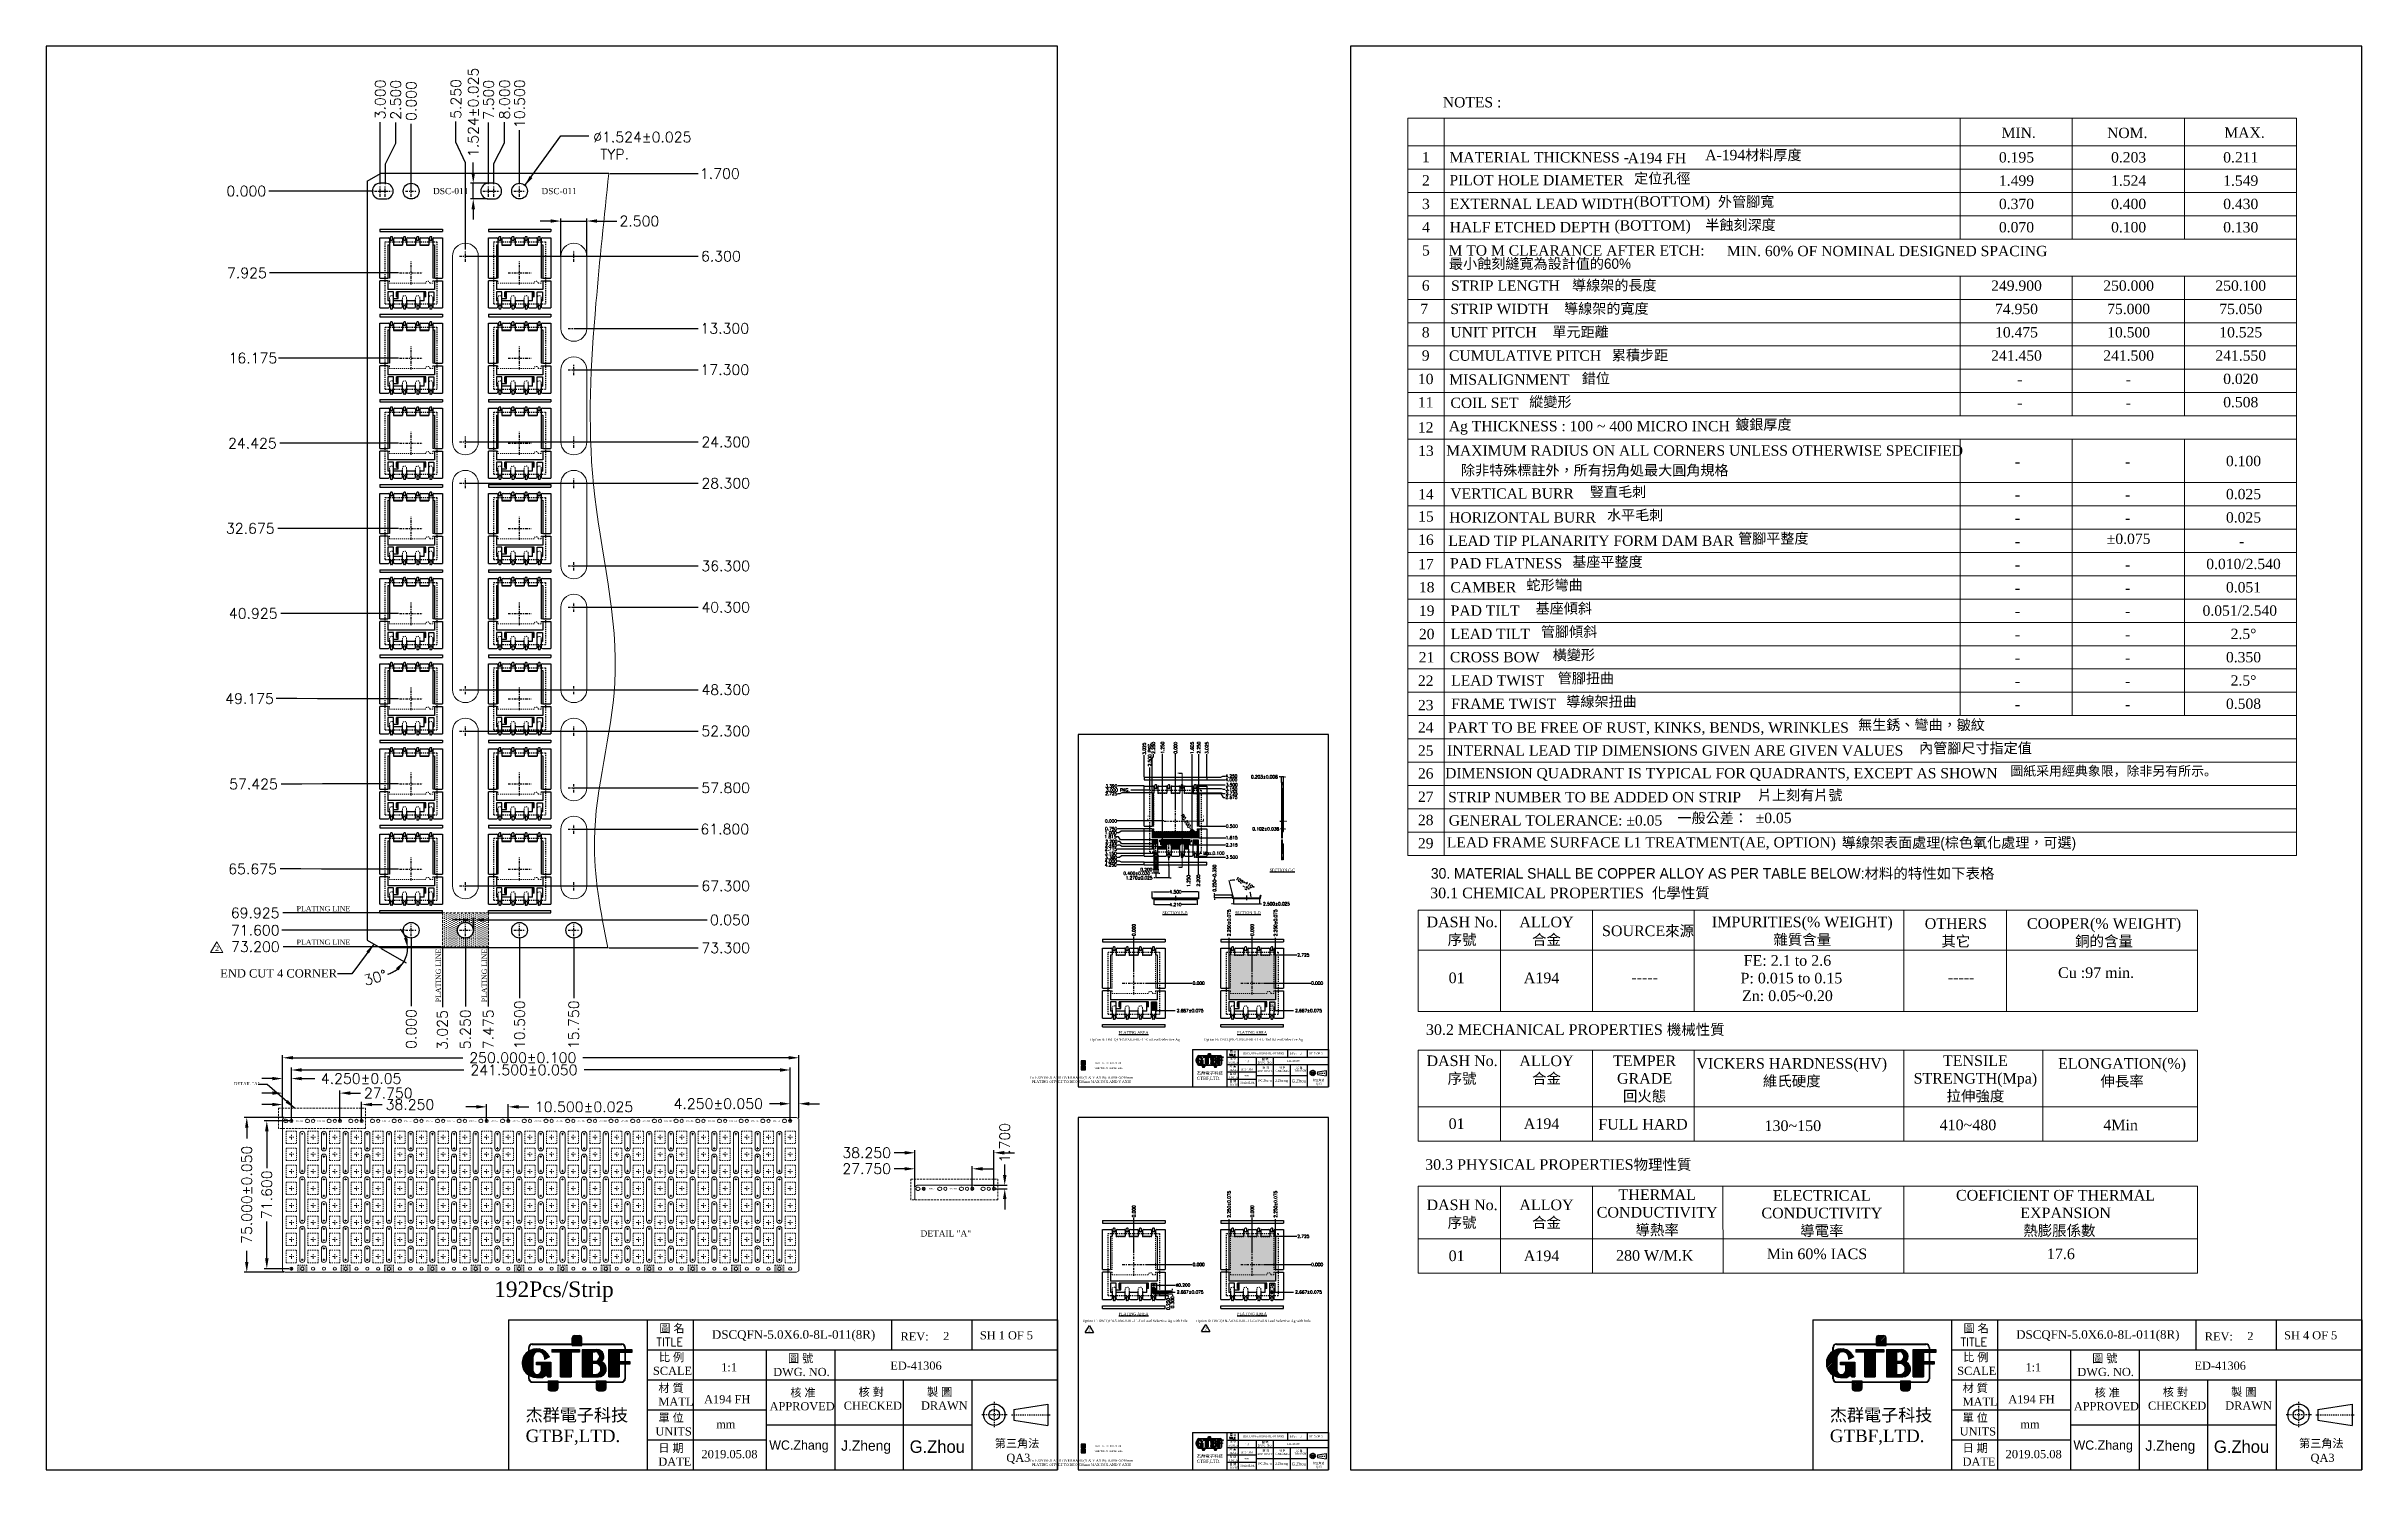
# Model space of a CAD drawing. Header units: inches. Extents: x -1651 to 1053, y -382 to 593.
# Drawn here: x -1650.7 to -1426.4, y 455.4 to 593.3 of the extents above; entities that cross this region are included whole.
import ezdxf
from ezdxf.enums import TextEntityAlignment as Align

# ---------------------------------------------------------------- set-up
doc = ezdxf.new("R2010")
doc.units = ezdxf.units.IN
doc.header["$LTSCALE"] = 0.1
doc.header["$MEASUREMENT"] = 0
for name, pattern in [('ACANSTGL', [0.11811, 0.07874, -0.03937]), ('CENTER', [2, 1.25, -0.25, 0.25, -0.25]), ('DASHED2', [0.375, 0.25, -0.125]), ('HIDDEN', [0.375, 0.25, -0.125])]:
    doc.linetypes.add(name, pattern=pattern)
for name, color, linetype in [('1', 7, 'Continuous'), ('2', 7, 'Continuous'), ('3', 7, 'Continuous'), ('3D', 4, 'Continuous'), ('4D', 4, 'Continuous'), ('CENTER', 1, 'CENTER'), ('LINE', 7, 'Continuous'), ('PKG-OUT', 3, 'HIDDEN')]:
    doc.layers.add(name, color=color, linetype=linetype)
for name, color, linetype, lineweight in [('1D', 4, 'Continuous', 9), ('DIM', 7, 'Continuous', 13), ('P-L', 7, 'HIDDEN', 13), ('尺寸標註', 7, 'Continuous', 0)]:
    doc.layers.add(name, color=color, linetype=linetype, lineweight=lineweight)
doc.styles.add('ROMANS2', font='romantic.ttf')
doc.styles.add('ROMANS21', font='ROMANS', dxfattribs={"bigfont": 'CHINESET'})
doc.styles.add('TEXT-1', font='simplex.shx')
doc.dimstyles.new('DM-1-1', dxfattribs={"dimtxt": 1, "dimasz": 1, "dimexe": 0.25, "dimexo": 0.1, "dimgap": 0.2, "dimtad": 0, "dimdec": 3, "dimzin": 0, "dimdsep": 46, "dimtxsty": 'TEXT-1', "dimcen": 0.09, "dimclrd": 256, "dimclre": 256, "dimclrt": 256, "dimadec": 0, "dimazin": 0, "dimtfac": 1, "dimtdec": 3, "dimtofl": 0, "dimtmove": 0, "dimatfit": 0, "dimfxl": 1, "dimtolj": 1, "dimtzin": 0, "dimarcsym": 0})
doc.dimstyles.new('DM-1-4', dxfattribs={"dimtxt": 1, "dimasz": 1, "dimexe": 0.25, "dimexo": 0.1, "dimgap": 0.2, "dimtad": 0, "dimdec": 3, "dimlfac": 4, "dimzin": 0, "dimdsep": 46, "dimtxsty": 'TEXT-1', "dimcen": 0.09, "dimclrd": 256, "dimclre": 256, "dimclrt": 256, "dimadec": 0, "dimazin": 0, "dimtfac": 1, "dimtdec": 3, "dimtofl": 0, "dimtmove": 0, "dimatfit": 0, "dimfxl": 1, "dimtolj": 1, "dimtzin": 0, "dimarcsym": 0})
doc.dimstyles.new('複本 DM-1-1', dxfattribs={"dimtxt": 0.3, "dimasz": 0.1, "dimexe": 0.025, "dimexo": 0.01, "dimgap": 0.02, "dimtad": 0, "dimdec": 3, "dimzin": 0, "dimdsep": 46, "dimtxsty": 'TEXT-1', "dimcen": 0.04, "dimclrd": 256, "dimclre": 256, "dimclrt": 256, "dimadec": 0, "dimazin": 0, "dimtfac": 1, "dimtdec": 3, "dimtofl": 0, "dimtmove": 0, "dimatfit": 0, "dimfxl": 1, "dimtolj": 1, "dimtzin": 0, "dimarcsym": 0})
doc.dimstyles.new('複本 DM-1-5', dxfattribs={"dimtxt": 1, "dimasz": 1, "dimexe": 0.25, "dimexo": 0.1, "dimgap": 0.2, "dimtad": 0, "dimdec": 3, "dimlfac": 5, "dimzin": 0, "dimdsep": 46, "dimtxsty": 'TEXT-1', "dimcen": 0.09, "dimclrd": 256, "dimclre": 256, "dimclrt": 256, "dimadec": 0, "dimazin": 0, "dimtfac": 1, "dimtdec": 3, "dimtofl": 0, "dimtmove": 0, "dimatfit": 0, "dimfxl": 1, "dimtolj": 1, "dimtzin": 0, "dimarcsym": 0})
pattern_1 = [(135, (-4212.56308, 738.140086), (-0.0441941738, -0.0441941738), [])]
pattern_2 = [(45, (-4212.56308, 738.140086), (-0.0441941738, 0.0441941738), [])]
pattern_3 = [(0, (-3705.42106, 800.152306), (0.03125, 0.0625), [0, -0.0625])]

msp = doc.modelspace()

# ---------------------------------------------------------------- texts
at = {"insert": (-1607.299, 473.61172), "char_height": 1.5, "attachment_point": 1}
msp.add_mtext_dynamic_manual_height_columns('{\\fRomantic|b0|i0|c2|p2;192Pcs/Strip}', width=11.9198186, gutter_width=1, heights=[0], dxfattribs=at)
at = {"layer": '1D'}
for s, p in [('SELECTIVE AG PLATING AREA', (-1546.45895, 494.27823)), ('HALF ETCH ON BOTTOM SIDE', (-1546.47571, 494.77909)), ('HALF ETCH ON BOTTOM SIDE', (-1546.47571, 457.6787)), ('SELECTIVE AG PLATING AREA', (-1546.45895, 457.17783))]:
    msp.add_text(s, height=0.1375, dxfattribs=at).set_placement(p, align=Align.MIDDLE_RIGHT)
at = {"layer": '1D', "attachment_point": 1}
for s, width, gutter_width, insert, char_height, style in [('%%C1.524%%P0.025\\P TYP.', 4.3831937, 1, (-1597.70541, 584.96762), 1, 'ROMANS21'), ('PLATING LINE', 5.6120983, 15, (-1626.42583, 509.97981), 0.5, 'ROMANS2'), ('PLATING LINE', 5.6120983, 15, (-1626.42583, 506.72776), 0.5, 'ROMANS2'), ('{\\fTimes New Roman|b0|i0|c238|p18;\\C0;2019.05.08}', 7.077341, 15, (-1535.04161, 492.95342), 0.198, 'ROMANS2'), ('{\\fForte|b0|i0|c134|p66;\\C7;WC\\fForte|b0|i0|c0|p66;.Zh\\fForte|b0|i0|c134|p66;ang}', 6.6353463, 15, (-1533.33411, 493.1821), 0.2, 'ROMANS2'), ('{\\fForte|b0|i0|c134|p66;\\C7;J\\fForte|b0|i0|c0|p66;.Zh\\fForte|b0|i0|c134|p66;eng}', 6.6353463, 15, (-1531.69186, 493.1821), 0.25, 'ROMANS2'), ('{\\fForte|b0|i0|c134|p66;\\C7;G\\fForte|b0|i0|c0|p66;.Zhou}', 6.6353463, 15, (-1530.04961, 493.1821), 0.297, 'ROMANS2'), ('{\\fForte|b0|i0|c134|p66;\\C7;WC\\fForte|b0|i0|c0|p66;.Z\\fForte|b0|i0|c134|p66;hang}', 6.6353463, 15, (-1580.65622, 458.21423), 0.9, 'ROMANS2'), ('{\\fForte|b0|i0|c134|p66;\\C7;J\\fForte|b0|i0|c0|p66;.Z\\fForte|b0|i0|c134|p66;heng}', 6.6353463, 15, (-1573.69267, 458.21423), 1, 'ROMANS2'), ('{\\fForte|b0|i0|c134|p66;\\C7;G\\fForte|b0|i0|c0|p66;.Zhou}', 6.6353463, 15, (-1567.05732, 458.21423), 1.2, 'ROMANS2'), ('{\\fForte|b0|i0|c134|p66;\\C7;WC\\fForte|b0|i0|c0|p66;.Z\\fForte|b0|i0|c134|p66;hang}', 6.6353463, 15, (-1454.35617, 458.21423), 0.9, 'ROMANS2'), ('{\\fForte|b0|i0|c134|p66;\\C7;J\\fForte|b0|i0|c0|p66;.Z\\fForte|b0|i0|c134|p66;heng}', 6.6353463, 15, (-1447.39261, 458.21423), 1, 'ROMANS2'), ('{\\fForte|b0|i0|c134|p66;\\C7;G\\fForte|b0|i0|c0|p66;.Zhou}', 6.6353463, 15, (-1440.75726, 458.21423), 1.2, 'ROMANS2'), ('{\\fTimes New Roman|b0|i0|c238|p18;\\C0;2019.05.08}', 7.077341, 15, (-1587.22701, 457.29029), 0.8, 'ROMANS2'), ('{\\fTimes New Roman|b0|i0|c238|p18;\\C0;2019.05.08}', 7.077341, 15, (-1535.04161, 455.85303), 0.198, 'ROMANS2'), ('{\\fForte|b0|i0|c134|p66;\\C7;WC\\fForte|b0|i0|c0|p66;.Zh\\fForte|b0|i0|c134|p66;ang}', 6.6353463, 15, (-1533.33411, 456.0817), 0.2, 'ROMANS2'), ('{\\fForte|b0|i0|c134|p66;\\C7;J\\fForte|b0|i0|c0|p66;.Zh\\fForte|b0|i0|c134|p66;eng}', 6.6353463, 15, (-1531.69186, 456.0817), 0.25, 'ROMANS2'), ('{\\fForte|b0|i0|c134|p66;\\C7;G\\fForte|b0|i0|c0|p66;.Zhou}', 6.6353463, 15, (-1530.04961, 456.0817), 0.297, 'ROMANS2'), ('{\\fTimes New Roman|b0|i0|c238|p18;\\C0;2019.05.08}', 7.077341, 15, (-1460.92695, 457.29029), 0.8, 'ROMANS2')]:
    msp.add_mtext_dynamic_manual_height_columns(s, width=width, gutter_width=gutter_width, heights=[0], dxfattribs=dict(at, insert=insert, char_height=char_height, style=style))
at = {"layer": '1D', "color": 0, "attachment_point": 1, "style": 'ROMANS2'}
for s, width, insert, char_height in [('A-194{\\fPMingLiU|b0|i0|c136|p18;材料厚度}', 11.0211739, (-1490.00934, 583.22709), 1), ('{\\fPMingLiU|b0|i0|c136|p18;定位孔徑}', 11.0211739, (-1496.8974, 580.97061), 1), ('DSC-011', 0.4462902, (-1613.21543, 579.53753), 0.6), ('DSC-011', 0.4462902, (-1602.71543, 579.53753), 0.6), ('{\\fPMingLiU|b0|i0|c136|p18;外管腳寬}', 11.0211739, (-1488.77983, 578.71413), 1), ('{\\fPMingLiU|b0|i0|c136|p18;半蝕刻深度}', 11.0211739, (-1490.00934, 576.45765), 1), ('{\\fPMingLiU|b0|i0|c136|p18;最小蝕刻縫寬為設計值的60%}', 28.6226357, (-1514.82713, 572.7074), 1), ('{\\fPMingLiU|b0|i0|c136|p18;導線架的長度}', 11.0211739, (-1502.91249, 570.61241), 1), ('{\\fPMingLiU|b0|i0|c136|p18;導線架的寬度}', 11.0211739, (-1503.68387, 568.35593), 1), ('{\\fPMingLiU|b0|i0|c136|p18;單元距離}', 11.0211739, (-1504.82299, 566.09945), 1), ('{\\fPMingLiU|b0|i0|c136|p18;累積步距}', 11.0211739, (-1499.06523, 563.84297), 1), ('{\\fPMingLiU|b0|i0|c136|p18;錯位}', 11.0211739, (-1501.97206, 561.5865), 1), ('{\\fPMingLiU|b0|i0|c136|p18;縱變形}', 11.0211739, (-1507.05901, 559.33002), 1), ('{\\fPMingLiU|b0|i0|c136|p18;鍍銀厚度}', 11.0211739, (-1487.11826, 557.12647), 1), ('{\\fPMingLiU|b0|i0|c136|p18;除非特殊標註外，所有拐角処最大圓角規格}', 37.0231335, (-1513.67038, 552.69785), 1), (' {\\fPMingLiU|b0|i0|c136|p18;豎直毛刺}', 11.0211739, (-1501.5622, 550.60409), 1), ('{\\fPMingLiU|b0|i0|c136|p18;水平毛刺}', 11.0211739, (-1499.5293, 548.34761), 1), ('{\\fPMingLiU|b0|i0|c136|p18;管腳平整度}  ', 11.0211739, (-1486.83347, 546.09114), 1), ('{\\fPMingLiU|b0|i0|c136|p18;基座平整度}', 11.0211739, (-1502.89246, 543.83467), 1), ('{\\fPMingLiU|b0|i0|c136|p18;蛇形彎曲}', 11.0211739, (-1507.32822, 541.5782), 1), ('{\\fPMingLiU|b0|i0|c136|p18;基座傾斜}', 11.0211739, (-1506.44474, 539.32171), 1), ('{\\fPMingLiU|b0|i0|c136|p18;管腳傾斜}', 11.0211739, (-1505.92573, 537.06522), 1), ('{\\fPMingLiU|b0|i0|c136|p18;橫變形}', 11.0211739, (-1504.7839, 534.80876), 1), ('{\\fPMingLiU|b0|i0|c136|p18;管腳扭曲}', 11.0211739, (-1504.29949, 532.55229), 1), ('{\\fPMingLiU|b0|i0|c136|p18;導線架扭曲}', 11.0211739, (-1503.46907, 530.29581), 1), (' {\\fPMingLiU|b0|i0|c136|p18;無生銹、彎曲，皺紋}', 17.8583966, (-1475.58946, 528.03933), 1), ('{\\fPMingLiU|b0|i0|c136|p18;內管腳尺寸指定值}', 19.1465871, (-1469.30178, 525.78285), 1), ('{\\fSimSun|b0|i0|c134|p2;\\H0.91667x;圖紙采用經典象限，除非另有所示。}', 22.7031013, (-1460.47197, 523.52639), 1), ('{\\fPMingLiU|b0|i0|c136|p18;片上刻有片號}', 21.2863251, (-1484.92057, 521.22118), 1), ('{\\fPMingLiU|b0|i0|c136|p18;一般公差：}  ±0.05', 21.2863251, (-1492.70401, 519.01343), 1), ('{\\fPMingLiU|b0|i0|c136|p18;導線架表面處理(棕色氧化處理，可選)}', 31.529376, (-1476.79582, 516.63015), 1), ('2', 0.0472683, (-1634.31731, 506.12216), 0.5), ('DSC-011', 0.4462902, (-1626.50438, 489.22833), 0.12), ('DSC-011', 0.4462902, (-1624.40438, 489.22833), 0.12), ('DSC-011', 0.4462902, (-1618.10438, 489.22833), 0.12), ('DSC-011', 0.4462902, (-1616.00438, 489.22833), 0.12), ('DSC-011', 0.4462902, (-1613.90438, 489.22833), 0.12), ('DSC-011', 0.4462902, (-1611.80438, 489.22833), 0.12), ('DSC-011', 0.4462902, (-1609.70438, 489.22833), 0.12), ('DSC-011', 0.4462902, (-1607.60438, 489.22833), 0.12), ('DSC-011', 0.4462902, (-1605.50438, 489.22833), 0.12), ('DSC-011', 0.4462902, (-1603.40438, 489.22833), 0.12), ('DSC-011', 0.4462902, (-1601.30438, 489.22833), 0.12), ('DSC-011', 0.4462902, (-1599.20438, 489.22833), 0.12), ('DSC-011', 0.4462902, (-1597.10438, 489.22833), 0.12), ('DSC-011', 0.4462902, (-1595.00438, 489.22833), 0.12), ('DSC-011', 0.4462902, (-1592.90438, 489.22833), 0.12), ('DSC-011', 0.4462902, (-1590.80438, 489.22833), 0.12), ('DSC-011', 0.4462902, (-1588.70438, 489.22833), 0.12), ('DSC-011', 0.4462902, (-1586.60438, 489.22833), 0.12), ('DSC-011', 0.4462902, (-1584.50438, 489.22833), 0.12), ('DSC-011', 0.4462902, (-1582.40438, 489.22833), 0.12), ('DSC-011', 0.4462902, (-1580.30438, 489.22833), 0.12), ('DSC-011', 0.4462902, (-1565.15955, 482.65436), 0.12), ('DSC-011', 0.4462902, (-1563.17366, 482.65436), 0.12)]:
    msp.add_mtext_dynamic_manual_height_columns(s, width=width, gutter_width=15, heights=[0], dxfattribs=dict(at, insert=insert, char_height=char_height))
at = {"layer": '1D', "attachment_point": 5, "style": 'TEXT-1'}
for s, insert, char_height in [('\\A1;Max.0.100', (-1537.59928, 515.10105), 0.3), ('\\A1;{\\fRomantic|b0|i0|c2|p2;END CUT 4 CORNER}', (-1628.1669, 503.45372), 0.8)]:
    msp.add_mtext(s, dxfattribs=dict(at, insert=insert, char_height=char_height))
at = {"layer": '1D', "char_height": 0.5, "attachment_point": 1, "rotation": 90, "style": 'ROMANS2'}
for insert in [(-1612.94788, 500.64796), (-1608.49788, 500.64796)]:
    msp.add_mtext_dynamic_manual_height_columns('PLATING LINE', width=5.6120983, gutter_width=15, heights=[0], dxfattribs=dict(at, insert=insert))
at = {"layer": '1D', "char_height": 0.24, "attachment_point": 5}
for s, insert in [('\\A1;{\\fRomantic|b0|i0|c2|p2;Option A: DSCQFN-5.0X6.0-8L-11-Cu/Lead Selective Ag}', (-1545.23369, 497.01395)), ('\\A1;{\\fRomantic|b0|i0|c2|p2;Option B: DSCQFN-5.0X6.0-8L-11-Cu/Pad &Lead Selective Ag}', (-1533.76753, 497.01395)), ('{\\fRomantic|b0|i0|c2|p2;Cu EXPOSED AND OVERHANG(X & Y AXIS): 0.000~0.030mm\\PPLATING OFFSET TO BE 0.030mm MAX IN X AND Y AXIS }', (-1550.42562, 493.16491)), ('\\A1;{\\fRomantic|b0|i0|c2|p2;Option C: DSCQFN-5.0X6.0-8L-11-Cu/Lead Selective Ag with hole}', (-1545.23369, 469.75783)), ('\\A1;{\\fRomantic|b0|i0|c2|p2;Option D: DSCQFN-5.0X6.0-8L-11-Cu/Pad &Lead Selective Ag with hole}', (-1533.76753, 469.75783)), ('{\\fRomantic|b0|i0|c2|p2;Cu EXPOSED AND OVERHANG(X & Y AXIS): 0.000~0.030mm\\PPLATING OFFSET TO BE 0.030mm MAX IN X AND Y AXIS }', (-1550.42562, 456.06452))]:
    msp.add_mtext(s, dxfattribs=dict(at, insert=insert))
at = {"layer": '1D', "color": 6, "attachment_point": 1, "style": 'ROMANS2'}
for width, insert, char_height in [(3.0311558, (-1632.49115, 492.93202), 0.3), (4.9460908, (-1566.00413, 478.56521), 0.6)]:
    msp.add_mtext_dynamic_manual_height_columns('DETAIL "A"', width=width, gutter_width=15, heights=[0], dxfattribs=dict(at, insert=insert, char_height=char_height))
at = {"layer": '4D', "char_height": 0.26, "attachment_point": 5}
for s, insert in [('{\\fRomantic|b0|i0|c2|p2;\\LSECTION C-C}', (-1530.96816, 513.46037)), ('{\\fRomantic|b0|i0|c2|p2;\\LSECTION B-B}', (-1541.36295, 509.33127)), ('{\\fRomantic|b0|i0|c2|p2;\\LSECTION D-D}', (-1534.3069, 509.33127)), ('{\\fRomantic|b0|i0|c2|p2;\\LPLATING AREA}', (-1545.37552, 497.73147)), ('{\\fRomantic|b0|i0|c2|p2;\\LPLATING AREA}', (-1533.90936, 497.73147)), ('{\\fRomantic|b0|i0|c2|p2;\\LPLATING AREA}', (-1545.37552, 470.47535)), ('{\\fRomantic|b0|i0|c2|p2;\\LPLATING AREA}', (-1533.90936, 470.47535))]:
    msp.add_mtext(s, dxfattribs=dict(at, insert=insert))
at = {"layer": 'DIM', "style": 'ROMANS2'}
msp.add_text('NOTES :', height=1, dxfattribs=at).set_placement((-1515.42539, 587.34238))
for s, p in [('MIN.', (-1459.66093, 584.87826)), ('NOM.', (-1449.14949, 584.86694)), ('MAX.', (-1437.78903, 584.88958)), ('1', (-1517.06361, 582.52993)), ('MATERIAL THICKNESS - ', (-1505.91288, 582.50551)), ('0.195', (-1459.87205, 582.50264)), ('0.203', (-1449.01419, 582.50264)), ('0.211', (-1438.15634, 582.50264)), ('2', (-1517.06361, 580.27345)), ('PILOT HOLE DIAMETER', (-1506.3539, 580.29661)), ('A194 FH', (-1494.69626, 582.43273)), ('1.499', (-1459.87205, 580.24616)), ('1.524', (-1449.01419, 580.24616)), ('1.549', (-1438.15634, 580.24616)), ('3', (-1517.06361, 577.99145)), ('EXTERNAL LEAD WIDTH', (-1505.8639, 577.99255)), ('(BOTTOM)', (-1493.22771, 578.10922)), ('0.370', (-1459.87205, 577.98968)), ('0.400', (-1449.01419, 577.98968)), ('0.430', (-1438.15634, 577.98968)), ('HALF ETCHED DEPTH', (-1507.00015, 575.73608)), ('(BOTTOM)', (-1495.10732, 575.78235)), ('0.070', (-1459.87205, 575.7332)), ('0.100', (-1449.01419, 575.7332)), ('0.130', (-1438.15634, 575.7332)), ('4', (-1517.06361, 575.73497)), ('5', (-1517.06361, 573.4869)), ('M TO M CLEARANCE AFTER ETCH:', (-1502.4782, 573.4796)), ('MIN. 60%%% OF NOMINAL DESIGNED SPACING', (-1472.40601, 573.42865)), ('6', (-1517.08425, 570.08669)), ('STRIP LENGTH', (-1509.36452, 570.07312)), ('249.900', (-1459.87205, 570.07024)), ('250.000', (-1449.01419, 570.07024)), ('250.100', (-1438.15634, 570.07024)), ('7', (-1517.22748, 567.82802)), ('STRIP WIDTH', (-1509.93509, 567.81664)), ('74.950', (-1459.87205, 567.81376)), ('75.000', (-1449.01419, 567.81376)), ('75.050', (-1438.15634, 567.81376)), ('8', (-1517.08425, 565.55928)), ('UNIT PITCH', (-1510.51595, 565.56016)), ('10.475', (-1459.87205, 565.55728)), ('10.500', (-1449.01419, 565.55728)), ('10.525', (-1438.15634, 565.55728)), ('9', (-1517.08425, 563.3028)), ('CUMULATIVE PITCH', (-1507.46279, 563.29531)), ('241.450', (-1459.87205, 563.3008)), ('241.500', (-1449.01419, 563.3008)), ('241.550', (-1438.15634, 563.3008)), ('10', (-1517.08425, 561.03406)), ('MISALIGNMENT', (-1508.97063, 560.9762)), ('-', (-1459.55255, 560.99626)), ('-', (-1449.03489, 560.99626)), ('0.020', (-1438.15634, 561.04433)), ('11', (-1517.08425, 558.77758)), ('COIL SET', (-1511.39297, 558.72344)), ('-', (-1459.55255, 558.73978)), ('-', (-1449.03489, 558.73978)), ('0.508', (-1438.15634, 558.78785)), ('12', (-1517.08425, 556.35117)), ('Ag THICKNESS : 100 ~ 400 MICRO INCH', (-1501.24324, 556.31134)), ('13', (-1517.06361, 554.08007)), ('MAXIMUM RADIUS ON ALL CORNERS UNLESS OTHERWISE SPECIFIED', (-1490.08058, 554.09548)), ('-', (-1459.77818, 553.03741)), ('-', (-1449.10061, 553.03741)), ('0.100', (-1437.88819, 553.08548)), ('14', (-1517.06361, 549.87561)), ('VERTICAL BURR', (-1508.72063, 549.93009)), ('-', (-1459.77818, 549.83157)), ('-', (-1449.10061, 549.83157)), ('0.025', (-1437.88819, 549.87964)), ('15', (-1517.06361, 547.72122)), ('HORIZONTAL BURR', (-1507.70713, 547.62604)), ('-', (-1459.77818, 547.57509)), ('-', (-1449.10061, 547.57509)), ('0.025', (-1437.88819, 547.62316)), ('16', (-1517.06361, 545.46474)), ('LEAD TIP PLANARITY FORM DAM BAR', (-1501.06413, 545.36956)), ('-', (-1459.77818, 545.31861)), ('%%P0.075', (-1449.01419, 545.54898)), ('-', (-1438.06247, 545.31861)), ('17', (-1517.06361, 543.10609)), ('PAD FLATNESS', (-1509.29576, 543.18095)), ('-', (-1459.77818, 543.06214)), ('-', (-1449.10061, 543.06214)), ('0.010/2.540', (-1437.88819, 543.11021)), ('18', (-1516.98842, 540.86815)), ('CAMBER', (-1511.49962, 540.85661)), ('-', (-1459.77818, 540.80567)), ('-', (-1449.10061, 540.80567)), ('0.051', (-1437.88819, 540.85374)), ('19', (-1516.98842, 538.58714)), ('PAD TILT', (-1511.32827, 538.60013)), ('-', (-1459.77818, 538.54919)), ('-', (-1449.10061, 538.54919)), ('0.051/2.540', (-1438.24876, 538.59726)), ('20', (-1516.98842, 536.33065)), ('LEAD TILT', (-1510.82876, 536.34364)), ('-', (-1459.77818, 536.2927)), ('-', (-1449.10061, 536.2927)), ('2.5%%D', (-1437.88819, 536.34078)), ('21', (-1517.00897, 534.08426)), ('CROSS BOW', (-1510.39353, 534.08718)), ('-', (-1459.77818, 534.03624)), ('-', (-1449.10061, 534.03624)), ('0.350', (-1437.88819, 534.08431)), ('22', (-1517.08425, 531.81552)), ('LEAD TWIST', (-1510.10407, 531.8307)), ('-', (-1459.77818, 531.77976)), ('-', (-1449.10061, 531.77976)), ('2.5%%D', (-1437.88819, 531.82783)), ('23', (-1517.08425, 529.44368)), ('FRAME TWIST', (-1509.52867, 529.57422)), ('-', (-1459.77818, 529.52328)), ('-', (-1449.10061, 529.52328)), ('0.508', (-1437.88819, 529.57135)), ('24', (-1517.08425, 527.2903)), ('PART TO BE FREE OF RUST, KINKS, BENDS, WRINKLES', (-1495.51609, 527.1591)), ('25', (-1517.08425, 525.03382)), ('INTERNAL LEAD TIP DIMENSIONS GIVEN ARE GIVEN VALUES', (-1492.92208, 525.05098)), ('26', (-1517.08425, 522.82741)), ('DIMENSION QUADRANT IS TYPICAL FOR QUADRANTS, EXCEPT AS SHOWN', (-1488.45848, 522.73379)), ('27', (-1517.08425, 520.57091)), ('STRIP NUMBER TO BE ADDED ON STRIP', (-1500.72891, 520.53109)), ('28', (-1517.08425, 518.31443)), ('GENERAL TOLERANCE: %%P0.05', (-1504.51547, 518.27461)), ('29', (-1517.08425, 516.05795)), ('LEAD FRAME SURFACE L1 TREATMENT(AE, OPTION) ', (-1496.011, 516.01813))]:
    msp.add_text(s, height=1, dxfattribs=at).set_placement(p, align=Align.MIDDLE)
at = {"layer": 'DIM'}
for s, p in [('C', (-1541.11483, 522.77707)), ('B', (-1544.03933, 518.61397)), ('B', (-1538.65065, 518.61397)), ('D', (-1542.88493, 516.64599)), ('D', (-1539.79954, 516.64599)), ('C', (-1541.10286, 513.67714))]:
    msp.add_text(s, height=0.15, dxfattribs=at).set_placement(p)
at = {"layer": 'DIM', "attachment_point": 5}
for s, insert, char_height, width, style in [('{\\fPMingLiU|b0|i0|c0|p18;30. MATERIAL SHALL BE COPPER ALLOY AS PER TABLE BELOW:\\fPMingLiU|b0|i0|c136|p18;材料的特性如下表格}', (-1489.29349, 513.08948), 1.02574311, 65.0870904, 'ROMANS2'), ('{\\fRomantic|b0|i0|c2|p2;30.1 CHEMICAL PROPERTIES  }化學性質', (-1503.1162, 511.18645), 1.0257431, 65.0870904, 'ROMANS2'), ('{\\fRomantic|b0|i0|c2|p2;IMPURITIES(% WEIGHT)\\P}雜質含量', (-1480.6181, 507.52521), 1.0257431, 65.0870904, 'ROMANS2'), ('{\\fRomantic|b0|i0|c2|p2;DASH No.\\P}序號', (-1513.5601, 507.52521), 1.0257431, 65.0870904, 'ROMANS2'), ('{\\fRomantic|b0|i0|c2|p2;ALLOY\\P}合金', (-1505.3885, 507.52521), 1.0257431, 65.0870904, 'ROMANS2'), ('{\\fRomantic|b0|i0|c2|p2;SOURCE}來源', (-1495.55359, 507.52521), 1.0257431, 65.0870904, 'ROMANS2'), ('OTHERS\\P{\\fPMingLiU|b0|i0|c136|p18;其它}', (-1465.74564, 507.36948), 1.0257431, 65.0870904, 'ROMANS2'), ('{\\fRomantic|b0|i0|c2|p2;COOPER(% WEIGHT)\\P}銅的含量', (-1451.3987, 507.36948), 1.0257431, 65.0870904, 'ROMANS2'), ('{\\fRomantic|b0|i0|c2|p2;FE: 2.1 to 2.6\\P  P: 0.015 to 0.15\\PZn: 0.05~0.20}', (-1482.05776, 502.98804), 1.0257431, 11.1331068, 'ROMANS21'), ('{\\fRomantic|b0|i0|c2|p2;01}', (-1514.09175, 503.01365), 1.0257431, 3.7578083, 'ROMANS21'), ('{\\fRomantic|b0|i0|c2|p2;A194}', (-1505.86877, 503.01365), 1.0257431, 5.9096419, 'ROMANS21'), ('{\\fRomantic|b0|i0|c2|p2;-----}', (-1495.88654, 503.07344), 1.0257431, 7.9402273, 'ROMANS21'), ('{\\fRomantic|b0|i0|c2|p2;-----}', (-1465.23833, 503.07344), 1.0257431, 5.2918034, 'ROMANS21'), ('{\\fRomantic|b0|i0|c2|p2;Cu :97 min.}', (-1452.16734, 503.51745), 1.0257431, 9.8026312, 'ROMANS21'), ('{\\fRomantic|b0|i0|c2|p2;30.2 MECHANICAL PROPERTIES }機械性質', (-1502.5995, 497.95299), 1.0257431, 65.0870904, 'ROMANS2'), ('{\\fRomantic|b0|i0|c2|p2;DASH No.\\P}序號', (-1513.5601, 494.07936), 1.0257431, 65.0870904, 'ROMANS2'), ('{\\fRomantic|b0|i0|c2|p2;ALLOY\\P}合金', (-1505.3885, 494.07936), 1.0257431, 65.0870904, 'ROMANS2'), ('TEMPER\\PGRADE\\P{\\fPMingLiU|b0|i0|c136|p18;回火態}', (-1495.8903, 493.2258), 1.0257431, 65.0870904, 'ROMANS2'), ('{\\fRomantic|b0|i0|c2|p2;VICKERS HARDNESS(HV)\\P}維氏硬度', (-1481.63866, 493.82638), 1.0257431, 65.0870904, 'ROMANS2'), ('TENSILE\\PSTRENGTH(Mpa)\\P{\\fPMingLiU|b0|i0|c136|p18;拉伸強度}', (-1463.852, 493.23183), 1.0257431, 65.0870904, 'ROMANS2'), ('{\\fRomantic|b0|i0|c2|p2;ELONGATION(%)\\P}伸長率', (-1449.65083, 493.82042), 1.0257431, 65.0870904, 'ROMANS2'), ('{\\fRomantic|b0|i0|c2|p2;01}', (-1514.09175, 488.8876), 1.0257431, 5.520993, 'ROMANS21'), ('{\\fRomantic|b0|i0|c2|p2;A194}', (-1505.86877, 488.8876), 1.0257431, 7.1762555, 'ROMANS21'), ('{\\fRomantic|b0|i0|c2|p2;FULL HARD}', (-1496.04385, 488.83699), 1.0257431, 8.8315245, 'ROMANS21'), ('{\\fRomantic|b0|i0|c2|p2;130~150}', (-1481.53149, 488.68994), 1.0257431, 10.4867806, 'ROMANS21'), ('{\\fRomantic|b0|i0|c2|p2;410~480}', (-1464.57775, 488.77078), 1.0257431, 9.468158, 'ROMANS21'), ('{\\fRomantic|b0|i0|c2|p2;4Min}', (-1449.79145, 488.77078), 1.0257431, 8.1948845, 'ROMANS21'), ('{\\fRomantic|b0|i0|c2|p2;30.3 PHYSICAL PROPERTIES}物理性質', (-1504.24928, 484.88149), 1.0257431, 65.0870904, 'ROMANS2'), ('{\\fRomantic|b0|i0|c2|p2;THERMAL\\PCONDUCTIVITY\\P}導熱率', (-1494.66765, 480.26463), 1.0257431, 65.0870904, 'ROMANS2'), ('{\\fRomantic|b0|i0|c2|p2;ELECTRICAL\\PCONDUCTIVITY\\P}導電率', (-1478.71997, 480.18495), 1.0257431, 65.0870904, 'ROMANS2'), ('COEFICIENT OF THERMAL\\P     EXPANSION\\P{\\fPMingLiU|b0|i0|c136|p18;  熱膨脹係數}', (-1456.09138, 480.19964), 1.0257431, 65.0870904, 'ROMANS2'), ('{\\fRomantic|b0|i0|c2|p2;DASH No.\\P}序號', (-1513.5601, 480.12478), 1.0257431, 65.0870904, 'ROMANS2'), ('{\\fRomantic|b0|i0|c2|p2;ALLOY\\P}合金', (-1505.3885, 480.12478), 1.0257431, 65.0870904, 'ROMANS2'), ('{\\fRomantic|b0|i0|c2|p2;01}', (-1514.09175, 476.09126), 1.0257431, 92.9946626, 'ROMANS21'), ('{\\fRomantic|b0|i0|c2|p2;A194}', (-1505.86877, 476.09126), 1.0257431, 92.9946626, 'ROMANS21'), ('{\\fRomantic|b0|i0|c2|p2;280 W/M.K}', (-1494.90686, 476.12159), 1.0257431, 92.9946626, 'ROMANS21'), ('{\\fRomantic|b0|i0|c2|p2;Min 60% IACS}', (-1479.1984, 476.28093), 1.0257431, 92.9946626, 'ROMANS21'), ('{\\fRomantic|b0|i0|c2|p2;17.6}', (-1455.5725, 476.28093), 1.0257431, 92.9946626, 'ROMANS21')]:
    msp.add_mtext(s, dxfattribs=dict(at, insert=insert, char_height=char_height, width=width, style=style))
at = {"layer": 'LINE', "color": 7, "style": 'ROMANS2'}
for s, height, p in [('REV:', 0.195684, (-1530.26819, 495.57834)), ('SH 2 OF 5', 0.195684, (-1528.36667, 495.60572)), ('A194 FH', 0.195684, (-1534.97648, 494.0731)), ('mm', 0.195684, (-1534.68672, 493.47416)), ('1:1', 0.195684, (-1534.56669, 494.83933)), ('ED-41306', 0.195684, (-1530.51371, 494.87807)), ('QA3', 0.195684, (-1527.73247, 492.66898)), ('REV:', 0.790642, (-1567.94046, 467.89601)), ('SH 1 OF 5', 0.790642, (-1560.25753, 468.00666)), ('2', 0.31626, (-1549.76845, 468.7753)), ('2', 0.31626, (-1538.5043, 468.87075)), ('REV:', 0.790642, (-1441.64041, 467.89601)), ('SH 4 OF 5', 0.790642, (-1433.95747, 468.00666)), ('1:1', 0.790642, (-1585.30814, 464.91011)), ('ED-41306', 0.790642, (-1568.93245, 465.06663)), ('1:1', 0.790642, (-1459.00808, 464.91011)), ('ED-41306', 0.790642, (-1442.63239, 465.06663)), ('A194 FH', 0.790642, (-1586.96383, 461.81425)), ('A194 FH', 0.790642, (-1460.66377, 461.81425)), ('mm', 0.790642, (-1585.79311, 459.39428)), ('mm', 0.790642, (-1459.49305, 459.39428)), ('1:1', 0.195684, (-1534.56669, 457.73893)), ('ED-41306', 0.195684, (-1530.51371, 457.77767)), ('REV:', 0.195684, (-1530.26819, 458.47794)), ('SH 3 OF 5', 0.195684, (-1528.36667, 458.50533)), ('QA3', 0.790642, (-1557.69512, 456.14102)), ('A194 FH', 0.195684, (-1534.97648, 456.97271)), ('mm', 0.195684, (-1534.68672, 456.37376)), ('QA3', 0.195684, (-1527.73247, 455.56858)), ('QA3', 0.790642, (-1431.39506, 456.14102))]:
    msp.add_text(s, height=height, dxfattribs=at).set_placement(p)
at = {"layer": 'LINE', "color": 7, "attachment_point": 1, "style": 'ROMANS2'}
for s, insert, char_height, width in [('{\\fPMingLiU|b0|i0|c136|p18;\\H1.3x; 圖 名\\P\\Fromans.shx|c0;TITLE}', (-1536.12057, 495.96804), 0.1505261, 1.4749653), ('{\\C2;DSCQFN-5.0X6.0-8L-011(8R) }', (-1534.78831, 495.82509), 0.205425, 4.5907367), ('{\\H1.3x;\\C256;2}', (-1529.24819, 495.78311), 0.1505261, 0.4058472), ('{\\fPMingLiU|b0|i0|c136|p18;  比 例\\P}SCALE', (-1536.20186, 495.2755), 0.1956839, 1.4749653), ('{\\fPMingLiU|b0|i0|c136|p18; 單 位\\P}UNITS', (-1536.14208, 493.82302), 0.1956839, 1.4749653), ('{\\fPMingLiU|b0|i0|c136|p18;材 質\\P}MATL', (-1536.07142, 494.53707), 0.1956839, 1.4749653), ('{\\fPMingLiU|b0|i0|c136|p18;       核 准\\P}APPROVED', (-1533.40673, 494.42689), 0.1956839, 1.4749653), ('{\\fPMingLiU|b0|i0|c136|p18;     圖 號\\P}DWG. NO.', (-1533.3212, 495.24865), 0.1956839, 1.4749653), ('{\\fPMingLiU|b0|i0|c136|p18;     核 對\\P}CHECKED', (-1531.62949, 494.44024), 0.1956839, 1.4749653), ('{\\fPMingLiU|b0|i0|c136|p18;  製 圖\\P}DRAWN', (-1529.77724, 494.44422), 0.1956839, 1.4749653), ('{\\fPMingLiU|b0|i0|c136|p18;日 期\\P}DATE', (-1536.07269, 493.09857), 0.1956839, 1.4749653), ('{\\fPMingLiU|b0|i0|c136|p18;第三角法}', (-1528.00965, 493.20948), 0.1956839, 1.4749653), ('{\\fPMingLiU|b0|i0|c136|p18;\\H1.3x; 圖 名\\P\\Fromans.shx|c0;TITLE}', (-1591.58644, 469.47056), 0.6081862, 5.9594559), ('{\\C2;DSCQFN-5.0X6.0-8L-011(8R) }', (-1586.20356, 468.893), 0.83, 18.548431), ('{\\H1.3x;\\C256;2 }', (-1563.81923, 468.72336), 0.6081862, 1.380964), ('{\\fPMingLiU|b0|i0|c136|p18;\\H1.3x; 圖 名\\P\\Fromans.shx|c0;TITLE}', (-1465.28639, 469.47056), 0.6081862, 5.9594559), ('{\\C2;DSCQFN-5.0X6.0-8L-011(8R) }', (-1459.9035, 468.893), 0.83, 18.548431), ('{\\H1.3x;\\C256;2}', (-1437.51917, 468.72336), 0.6081862, 1.2401012), ('{\\fPMingLiU|b0|i0|c136|p18;  比 例\\P}SCALE', (-1591.91486, 466.67242), 0.7906421, 5.9594559), ('{\\fPMingLiU|b0|i0|c136|p18;     圖 號\\P}DWG. NO.', (-1580.27583, 466.56392), 0.7906421, 5.9594559), ('{\\fPMingLiU|b0|i0|c136|p18;  比 例\\P}SCALE', (-1465.6148, 466.67242), 0.7906421, 5.9594559), ('{\\fPMingLiU|b0|i0|c136|p18;     圖 號\\P}DWG. NO.', (-1453.97577, 466.56392), 0.7906421, 5.9594559), ('{\\fPMingLiU|b0|i0|c136|p18;材 質\\P}MATL', (-1591.38783, 463.68886), 0.7906421, 5.9594559), ('{\\fPMingLiU|b0|i0|c136|p18;       核 准\\P}APPROVED', (-1580.62141, 463.24368), 0.7906421, 5.9594559), ('{\\fPMingLiU|b0|i0|c136|p18;     核 對\\P}CHECKED', (-1573.44067, 463.29764), 0.7906421, 5.9594559), ('{\\fPMingLiU|b0|i0|c136|p18;  製 圖\\P}DRAWN', (-1565.95681, 463.31372), 0.7906421, 5.9594559), ('{\\fPMingLiU|b0|i0|c136|p18;材 質\\P}MATL', (-1465.08778, 463.68886), 0.7906421, 5.9594559), ('{\\fPMingLiU|b0|i0|c136|p18;       核 准\\P}APPROVED', (-1454.32135, 463.24368), 0.7906421, 5.9594559), ('{\\fPMingLiU|b0|i0|c136|p18;     核 對\\P}CHECKED', (-1447.14061, 463.29764), 0.7906421, 5.9594559), ('{\\fPMingLiU|b0|i0|c136|p18;  製 圖\\P}DRAWN', (-1439.65675, 463.31372), 0.7906421, 5.9594559), ('{\\fPMingLiU|b0|i0|c136|p18; 單 位\\P}UNITS', (-1591.67333, 460.80381), 0.7906421, 5.9594559), ('{\\fPMingLiU|b0|i0|c136|p18; 單 位\\P}UNITS', (-1465.37327, 460.80381), 0.7906421, 5.9594559), ('{\\fPMingLiU|b0|i0|c136|p18;日 期\\P}DATE', (-1591.39296, 457.87675), 0.7906421, 5.9594559), ('{\\fPMingLiU|b0|i0|c136|p18;第三角法}', (-1558.81503, 458.32485), 0.7906421, 5.9594559), ('{\\fPMingLiU|b0|i0|c136|p18;  比 例\\P}SCALE', (-1536.20186, 458.17511), 0.1956839, 1.4749653), ('{\\fPMingLiU|b0|i0|c136|p18;\\H1.3x; 圖 名\\P\\Fromans.shx|c0;TITLE}', (-1536.12057, 458.86765), 0.1505261, 1.4749653), ('{\\fPMingLiU|b0|i0|c136|p18;材 質\\P}MATL', (-1536.07142, 457.43667), 0.1956839, 1.4749653), ('{\\C2;DSCQFN-5.0X6.0-8L-011(8R) }', (-1534.78831, 458.7247), 0.205425, 4.5907367), ('{\\fPMingLiU|b0|i0|c136|p18;     圖 號\\P}DWG. NO.', (-1533.3212, 458.14825), 0.1956839, 1.4749653), ('{\\H1.3x;\\C256;2}', (-1529.24819, 458.68271), 0.1505261, 0.4058472), ('{\\fPMingLiU|b0|i0|c136|p18;日 期\\P}DATE', (-1465.09291, 457.87675), 0.7906421, 5.9594559), ('{\\fPMingLiU|b0|i0|c136|p18;第三角法}', (-1432.51497, 458.32485), 0.7906421, 5.9594559), ('{\\fPMingLiU|b0|i0|c136|p18; 單 位\\P}UNITS', (-1536.14208, 456.72262), 0.1956839, 1.4749653), ('{\\fPMingLiU|b0|i0|c136|p18;日 期\\P}DATE', (-1536.07269, 455.99818), 0.1956839, 1.4749653), ('{\\fPMingLiU|b0|i0|c136|p18;       核 准\\P}APPROVED', (-1533.40673, 457.32649), 0.1956839, 1.4749653), ('{\\fPMingLiU|b0|i0|c136|p18;     核 對\\P}CHECKED', (-1531.62949, 457.33985), 0.1956839, 1.4749653), ('{\\fPMingLiU|b0|i0|c136|p18;  製 圖\\P}DRAWN', (-1529.77724, 457.34383), 0.1956839, 1.4749653), ('{\\fPMingLiU|b0|i0|c136|p18;第三角法}', (-1528.00965, 456.10908), 0.1956839, 1.4749653)]:
    msp.add_mtext(s, dxfattribs=dict(at, insert=insert, char_height=char_height, width=width))
at = {"layer": 'LINE', "attachment_point": 1, "style": 'ROMANS2'}
for insert, char_height, width in [((-1539.25387, 493.94332), 0.3001185, 36.7869475), ((-1604.24625, 461.28989), 1.2125998, 148.6341314), ((-1477.94619, 461.28989), 1.2125998, 148.6341314), ((-1539.25387, 456.84293), 0.3001185, 36.7869475)]:
    msp.add_mtext('{\\fPMingLiU|b0|i0|c136|p18;杰群電子科技}\\PGTBF,LTD.', dxfattribs=dict(at, insert=insert, char_height=char_height, width=width))

# ---------------------------------------------------------------- blocks, each defined once
blk = doc.blocks.new('*D45')
at = {"layer": '1D', "lineweight": -2, "transparency": 16777216}
blk.add_line((-1618.23, 505.88), (-1615.81, 504.48), dxfattribs=at)
for start, end in [(21.7736, 43.5472), (285.6094, 329.9967), (329.9967, 360), (286.4495, 308.2231)]:
    blk.add_arc((-1618.32, 505.93), 2.65, start, end, dxfattribs=at)
at = {"layer": '1D', "transparency": 16777216}
for points in [[(-1615.69, 506.95), (-1616.02, 506.88), (-1615.67, 505.93)], [(-1616.8, 503.96), (-1616.55, 503.74), (-1616.02, 504.61)]]:
    blk.add_solid(points, dxfattribs=at)
at = {"layer": 'Defpoints', "color": 0, "transparency": 16777216}
for p in [(-1619.58, 506.66), (-1618.32, 505.93), (-1618.32, 505.93), (-1615.71, 505.47), (-1598.87, 505.93)]:
    blk.add_point(p, dxfattribs=at)
at = {"layer": '1D', "transparency": 16777216, "insert": (-1618.81, 503.05), "char_height": 1, "attachment_point": 5, "rotation": 15.6094, "style": 'TEXT-1'}
blk.add_mtext('\\A1;30°', dxfattribs=at)
blk = doc.blocks.new('*D46')
at = {"layer": '1D', "lineweight": -2, "transparency": 16777216}
for p, q in [((-1601.83, 576.33), (-1602.83, 576.33)), ((-1600.83, 572.9), (-1600.83, 576.58)), ((-1600.83, 576.33), (-1598.33, 576.33)), ((-1598.33, 572.9), (-1598.33, 576.58)), ((-1597.33, 576.33), (-1595.43, 576.33))]:
    blk.add_line(p, q, dxfattribs=at)
at = {"layer": '1D', "transparency": 16777216}
for points in [[(-1601.83, 576.5), (-1601.83, 576.17), (-1600.83, 576.33)], [(-1597.33, 576.5), (-1597.33, 576.17), (-1598.33, 576.33)]]:
    blk.add_solid(points, dxfattribs=at)
at = {"layer": 'Defpoints', "color": 0, "transparency": 16777216}
for p in [(-1598.33, 576.33), (-1600.83, 572.8), (-1598.33, 572.8)]:
    blk.add_point(p, dxfattribs=at)
at = {"layer": '1D', "transparency": 16777216, "insert": (-1593.23, 576.33), "char_height": 1, "attachment_point": 5, "style": 'TEXT-1'}
blk.add_mtext('\\A1;2.500', dxfattribs=at)
blk = doc.blocks.new('*D65')
at = {"layer": '1D', "lineweight": -2, "transparency": 16777216}
blk.add_line((-1618.99, 579.23), (-1629.1, 579.23), dxfattribs=at)
at = {"layer": 'Defpoints', "color": 0, "transparency": 16777216}
for p in [(-1629.1, 579.23), (-1618.89, 579.23), (-1615.33, 579.23)]:
    blk.add_point(p, dxfattribs=at)
at = {"layer": '1D', "transparency": 16777216, "insert": (-1631.3, 579.23), "char_height": 1, "attachment_point": 5, "style": 'TEXT-1'}
blk.add_mtext('\\A1;0.000', dxfattribs=at)
blk = doc.blocks.new('*D66')
at = {"layer": '1D', "lineweight": -2, "transparency": 16777216}
blk.add_line((-1615.33, 579.33), (-1615.33, 585.76), dxfattribs=at)
at = {"layer": 'Defpoints', "color": 0, "transparency": 16777216}
for p in [(-1615.33, 585.76), (-1615.33, 579.23), (-1615.33, 579.23)]:
    blk.add_point(p, dxfattribs=at)
at = {"layer": '1D', "transparency": 16777216, "insert": (-1615.33, 587.96), "char_height": 1, "attachment_point": 5, "rotation": 90, "style": 'TEXT-1'}
blk.add_mtext('\\A1;0.000', dxfattribs=at)
blk = doc.blocks.new('*D67')
at = {"layer": '1D', "lineweight": -2, "transparency": 16777216}
blk.add_line((-1596.09, 580.93), (-1587.54, 580.93), dxfattribs=at)
at = {"layer": 'Defpoints', "color": 0, "transparency": 16777216}
for p in [(-1596.19, 580.93), (-1587.54, 580.93), (-1615.33, 579.23)]:
    blk.add_point(p, dxfattribs=at)
at = {"layer": '1D', "transparency": 16777216, "insert": (-1585.44, 580.93), "char_height": 1, "attachment_point": 5, "style": 'TEXT-1'}
blk.add_mtext('\\A1;1.700', dxfattribs=at)
blk = doc.blocks.new('*D68')
at = {"layer": '1D', "lineweight": -2, "transparency": 16777216}
blk.add_line((-1618.33, 579.89), (-1618.33, 585.91), dxfattribs=at)
at = {"layer": 'Defpoints', "color": 0, "transparency": 16777216}
for p in [(-1618.33, 585.91), (-1618.33, 579.79), (-1615.33, 579.23)]:
    blk.add_point(p, dxfattribs=at)
at = {"layer": '1D', "transparency": 16777216, "insert": (-1618.33, 588.11), "char_height": 1, "attachment_point": 5, "rotation": 90, "style": 'TEXT-1'}
blk.add_mtext('\\A1;3.000', dxfattribs=at)
blk = doc.blocks.new('*D69')
at = {"layer": '1D', "lineweight": -2, "transparency": 16777216}
for p, q in [((-1616.82, 583.88), (-1616.82, 585.88)), ((-1617.83, 581.88), (-1616.82, 583.88)), ((-1617.83, 579.89), (-1617.83, 581.88))]:
    blk.add_line(p, q, dxfattribs=at)
at = {"layer": 'Defpoints', "color": 0, "transparency": 16777216}
for p in [(-1616.82, 585.88), (-1617.83, 579.79), (-1615.33, 579.23)]:
    blk.add_point(p, dxfattribs=at)
at = {"layer": '1D', "transparency": 16777216, "insert": (-1616.82, 588.08), "char_height": 1, "attachment_point": 5, "rotation": 90, "style": 'TEXT-1'}
blk.add_mtext('\\A1;2.500', dxfattribs=at)
blk = doc.blocks.new('*D70')
at = {"layer": '1D', "lineweight": -2, "transparency": 16777216}
blk.add_line((-1607.83, 579.89), (-1607.83, 585.88), dxfattribs=at)
at = {"layer": 'Defpoints', "color": 0, "transparency": 16777216}
for p in [(-1607.83, 585.88), (-1615.33, 579.23), (-1607.83, 579.79)]:
    blk.add_point(p, dxfattribs=at)
at = {"layer": '1D', "transparency": 16777216, "insert": (-1607.83, 588.08), "char_height": 1, "attachment_point": 5, "rotation": 90, "style": 'TEXT-1'}
blk.add_mtext('\\A1;7.500', dxfattribs=at)
blk = doc.blocks.new('*D71')
at = {"layer": '1D', "lineweight": -2, "transparency": 16777216}
for p, q in [((-1606.28, 583.91), (-1606.28, 585.91)), ((-1607.33, 581.91), (-1606.28, 583.91)), ((-1607.33, 579.89), (-1607.33, 581.91))]:
    blk.add_line(p, q, dxfattribs=at)
at = {"layer": 'Defpoints', "color": 0, "transparency": 16777216}
for p in [(-1606.28, 585.91), (-1615.33, 579.23), (-1607.33, 579.79)]:
    blk.add_point(p, dxfattribs=at)
at = {"layer": '1D', "transparency": 16777216, "insert": (-1606.28, 588.11), "char_height": 1, "attachment_point": 5, "rotation": 90, "style": 'TEXT-1'}
blk.add_mtext('\\A1;8.000', dxfattribs=at)
blk = doc.blocks.new('*D72')
at = {"layer": '1D', "lineweight": -2, "transparency": 16777216}
blk.add_line((-1604.83, 579.89), (-1604.83, 585.12), dxfattribs=at)
at = {"layer": 'Defpoints', "color": 0, "transparency": 16777216}
for p in [(-1604.83, 585.12), (-1615.33, 579.23), (-1604.83, 579.79)]:
    blk.add_point(p, dxfattribs=at)
at = {"layer": '1D', "transparency": 16777216, "insert": (-1604.83, 587.7), "char_height": 1, "attachment_point": 5, "rotation": 90, "style": 'TEXT-1'}
blk.add_mtext('\\A1;10.500', dxfattribs=at)
blk = doc.blocks.new('*D47')
at = {"layer": '1D', "lineweight": -2, "transparency": 16777216}
for p, q in [((-1627.04, 571.31), (-1629.04, 571.31)), ((-1625.04, 571.31), (-1627.04, 571.31)), ((-1616.55, 571.31), (-1625.04, 571.31))]:
    blk.add_line(p, q, dxfattribs=at)
at = {"layer": 'Defpoints', "color": 0, "transparency": 16777216}
for p in [(-1615.33, 579.23), (-1629.04, 571.31), (-1616.45, 571.31)]:
    blk.add_point(p, dxfattribs=at)
at = {"layer": '1D', "transparency": 16777216, "insert": (-1631.24, 571.31), "char_height": 1, "attachment_point": 5, "style": 'TEXT-1'}
blk.add_mtext('\\A1;7.925', dxfattribs=at)
blk = doc.blocks.new('*D73')
at = {"layer": '1D', "lineweight": -2, "transparency": 16777216}
blk.add_line((-1615.99, 507.63), (-1627.85, 507.63), dxfattribs=at)
at = {"layer": 'Defpoints', "color": 0, "transparency": 16777216}
for p in [(-1615.33, 579.23), (-1627.85, 507.63), (-1615.89, 507.63)]:
    blk.add_point(p, dxfattribs=at)
at = {"layer": '1D', "transparency": 16777216, "insert": (-1630.43, 507.63), "char_height": 1, "attachment_point": 5, "style": 'TEXT-1'}
blk.add_mtext('\\A1;71.600', dxfattribs=at)
blk = doc.blocks.new('*D48')
at = {"layer": '1D', "lineweight": -2, "transparency": 16777216}
for p, q in [((-1609.98, 554.93), (-1591.54, 554.93)), ((-1591.54, 554.93), (-1589.54, 554.93)), ((-1589.54, 554.93), (-1587.54, 554.93))]:
    blk.add_line(p, q, dxfattribs=at)
at = {"layer": 'Defpoints', "color": 0, "transparency": 16777216}
for p in [(-1615.33, 579.23), (-1610.08, 554.93), (-1587.54, 554.93)]:
    blk.add_point(p, dxfattribs=at)
at = {"layer": '1D', "transparency": 16777216, "insert": (-1584.87, 554.93), "char_height": 1, "attachment_point": 5, "style": 'TEXT-1'}
blk.add_mtext('\\A1;24.300', dxfattribs=at)
blk = doc.blocks.new('*D74')
at = {"layer": '1D', "lineweight": -2, "transparency": 16777216}
blk.add_line((-1609.98, 572.93), (-1587.54, 572.93), dxfattribs=at)
at = {"layer": 'Defpoints', "color": 0, "transparency": 16777216}
for p in [(-1615.33, 579.23), (-1610.08, 572.93), (-1587.54, 572.93)]:
    blk.add_point(p, dxfattribs=at)
at = {"layer": '1D', "transparency": 16777216, "insert": (-1585.34, 572.93), "char_height": 1, "attachment_point": 5, "style": 'TEXT-1'}
blk.add_mtext('\\A1;6.300', dxfattribs=at)
blk = doc.blocks.new('*D75')
at = {"layer": '1D', "lineweight": -2, "transparency": 16777216}
for p, q in [((-1611, 583.96), (-1611, 585.96)), ((-1610.08, 581.96), (-1611, 583.96)), ((-1610.08, 573.59), (-1610.08, 581.96))]:
    blk.add_line(p, q, dxfattribs=at)
at = {"layer": 'Defpoints', "color": 0, "transparency": 16777216}
for p in [(-1611, 585.96), (-1615.33, 579.23), (-1610.08, 573.49)]:
    blk.add_point(p, dxfattribs=at)
at = {"layer": '1D', "transparency": 16777216, "insert": (-1611, 588.16), "char_height": 1, "attachment_point": 5, "rotation": 90, "style": 'TEXT-1'}
blk.add_mtext('\\A1;5.250', dxfattribs=at)
blk = doc.blocks.new('*D76')
at = {"layer": '1D', "lineweight": -2, "transparency": 16777216}
for p, q in [((-1596.2, 505.93), (-1591.54, 505.93)), ((-1591.54, 505.93), (-1589.54, 505.93)), ((-1589.54, 505.93), (-1587.54, 505.93))]:
    blk.add_line(p, q, dxfattribs=at)
at = {"layer": 'Defpoints', "color": 0, "transparency": 16777216}
for p in [(-1615.33, 579.23), (-1596.3, 505.93), (-1587.54, 505.93)]:
    blk.add_point(p, dxfattribs=at)
at = {"layer": '1D', "transparency": 16777216, "insert": (-1584.87, 505.93), "char_height": 1, "attachment_point": 5, "style": 'TEXT-1'}
blk.add_mtext('\\A1;73.300', dxfattribs=at)
blk = doc.blocks.new('*D77')
at = {"layer": '1D', "lineweight": -2, "transparency": 16777216}
for p, q in [((-1609.32, 580.99), (-1609.32, 581.99)), ((-1607.93, 579.99), (-1609.57, 579.99)), ((-1609.32, 578.47), (-1609.32, 579.99)), ((-1607.93, 578.47), (-1609.57, 578.47)), ((-1609.32, 577.47), (-1609.32, 576.47))]:
    blk.add_line(p, q, dxfattribs=at)
at = {"layer": '1D', "transparency": 16777216}
for points in [[(-1609.49, 580.99), (-1609.15, 580.99), (-1609.32, 579.99)], [(-1609.49, 577.47), (-1609.15, 577.47), (-1609.32, 578.47)]]:
    blk.add_solid(points, dxfattribs=at)
at = {"layer": 'Defpoints', "color": 0, "transparency": 16777216}
for p in [(-1609.32, 579.99), (-1607.83, 579.99), (-1607.83, 578.47)]:
    blk.add_point(p, dxfattribs=at)
at = {"layer": '1D', "transparency": 16777216, "insert": (-1609.32, 586.86), "char_height": 1, "attachment_point": 5, "rotation": 90, "style": 'TEXT-1'}
blk.add_mtext('\\A1;1.524%%p0.025', dxfattribs=at)
blk = doc.blocks.new('*D49')
at = {"layer": '1D', "lineweight": -2, "transparency": 16777216}
for p, q in [((-1626.18, 563.06), (-1628.18, 563.06)), ((-1624.18, 563.06), (-1626.18, 563.06)), ((-1616.55, 563.06), (-1624.18, 563.06))]:
    blk.add_line(p, q, dxfattribs=at)
at = {"layer": 'Defpoints', "color": 0, "transparency": 16777216}
for p in [(-1615.33, 579.23), (-1628.18, 563.06), (-1616.45, 563.06)]:
    blk.add_point(p, dxfattribs=at)
at = {"layer": '1D', "transparency": 16777216, "insert": (-1630.66, 563.06), "char_height": 1, "attachment_point": 5, "style": 'TEXT-1'}
blk.add_mtext('\\A1;16.175', dxfattribs=at)
blk = doc.blocks.new('*D50')
at = {"layer": '1D', "lineweight": -2, "transparency": 16777216}
for p, q in [((-1626.04, 554.81), (-1628.04, 554.81)), ((-1624.04, 554.81), (-1626.04, 554.81)), ((-1616.55, 554.81), (-1624.04, 554.81))]:
    blk.add_line(p, q, dxfattribs=at)
at = {"layer": 'Defpoints', "color": 0, "transparency": 16777216}
for p in [(-1615.33, 579.23), (-1628.04, 554.81), (-1616.45, 554.81)]:
    blk.add_point(p, dxfattribs=at)
at = {"layer": '1D', "transparency": 16777216, "insert": (-1630.71, 554.81), "char_height": 1, "attachment_point": 5, "style": 'TEXT-1'}
blk.add_mtext('\\A1;24.425', dxfattribs=at)
blk = doc.blocks.new('*D51')
at = {"layer": '1D', "lineweight": -2, "transparency": 16777216}
for p, q in [((-1626.23, 546.56), (-1628.23, 546.56)), ((-1624.23, 546.56), (-1626.23, 546.56)), ((-1616.55, 546.56), (-1624.23, 546.56))]:
    blk.add_line(p, q, dxfattribs=at)
at = {"layer": 'Defpoints', "color": 0, "transparency": 16777216}
for p in [(-1615.33, 579.23), (-1628.23, 546.56), (-1616.45, 546.56)]:
    blk.add_point(p, dxfattribs=at)
at = {"layer": '1D', "transparency": 16777216, "insert": (-1630.91, 546.56), "char_height": 1, "attachment_point": 5, "style": 'TEXT-1'}
blk.add_mtext('\\A1;32.675', dxfattribs=at)
blk = doc.blocks.new('*D52')
at = {"layer": '1D', "lineweight": -2, "transparency": 16777216}
for p, q in [((-1625.96, 538.32), (-1627.96, 538.32)), ((-1623.96, 538.31), (-1625.96, 538.32)), ((-1616.55, 538.31), (-1623.96, 538.31))]:
    blk.add_line(p, q, dxfattribs=at)
at = {"layer": 'Defpoints', "color": 0, "transparency": 16777216}
for p in [(-1615.33, 579.23), (-1627.96, 538.32), (-1616.45, 538.31)]:
    blk.add_point(p, dxfattribs=at)
at = {"layer": '1D', "transparency": 16777216, "insert": (-1630.63, 538.32), "char_height": 1, "attachment_point": 5, "style": 'TEXT-1'}
blk.add_mtext('\\A1;40.925', dxfattribs=at)
blk = doc.blocks.new('*D53')
at = {"layer": '1D', "lineweight": -2, "transparency": 16777216}
for p, q in [((-1626.4, 530.07), (-1628.4, 530.07)), ((-1624.4, 530.06), (-1626.4, 530.07)), ((-1616.55, 530.06), (-1624.4, 530.06))]:
    blk.add_line(p, q, dxfattribs=at)
at = {"layer": 'Defpoints', "color": 0, "transparency": 16777216}
for p in [(-1615.33, 579.23), (-1628.4, 530.07), (-1616.45, 530.06)]:
    blk.add_point(p, dxfattribs=at)
at = {"layer": '1D', "transparency": 16777216, "insert": (-1630.98, 530.07), "char_height": 1, "attachment_point": 5, "style": 'TEXT-1'}
blk.add_mtext('\\A1;49.175', dxfattribs=at)
blk = doc.blocks.new('*D54')
at = {"layer": '1D', "lineweight": -2, "transparency": 16777216}
for p, q in [((-1625.93, 521.79), (-1627.93, 521.79)), ((-1623.93, 521.81), (-1625.93, 521.79)), ((-1616.55, 521.81), (-1623.93, 521.81))]:
    blk.add_line(p, q, dxfattribs=at)
at = {"layer": 'Defpoints', "color": 0, "transparency": 16777216}
for p in [(-1615.33, 579.23), (-1627.93, 521.79), (-1616.45, 521.81)]:
    blk.add_point(p, dxfattribs=at)
at = {"layer": '1D', "transparency": 16777216, "insert": (-1630.6, 521.79), "char_height": 1, "attachment_point": 5, "style": 'TEXT-1'}
blk.add_mtext('\\A1;57.425', dxfattribs=at)
blk = doc.blocks.new('*D55')
at = {"layer": '1D', "lineweight": -2, "transparency": 16777216}
for p, q in [((-1626.01, 513.57), (-1628.01, 513.57)), ((-1624.01, 513.56), (-1626.01, 513.57)), ((-1616.55, 513.56), (-1624.01, 513.56))]:
    blk.add_line(p, q, dxfattribs=at)
at = {"layer": 'Defpoints', "color": 0, "transparency": 16777216}
for p in [(-1615.33, 579.23), (-1628.01, 513.57), (-1616.45, 513.56)]:
    blk.add_point(p, dxfattribs=at)
at = {"layer": '1D', "transparency": 16777216, "insert": (-1630.69, 513.57), "char_height": 1, "attachment_point": 5, "style": 'TEXT-1'}
blk.add_mtext('\\A1;65.675', dxfattribs=at)
blk = doc.blocks.new('*D78')
at = {"layer": '1D', "lineweight": -2, "transparency": 16777216}
blk.add_line((-1615.33, 506.98), (-1615.33, 500.27), dxfattribs=at)
at = {"layer": 'Defpoints', "color": 0, "transparency": 16777216}
for p in [(-1615.33, 579.23), (-1615.33, 507.08), (-1615.33, 500.27)]:
    blk.add_point(p, dxfattribs=at)
at = {"layer": '1D', "transparency": 16777216, "insert": (-1615.33, 498.07), "char_height": 1, "attachment_point": 5, "rotation": 90, "style": 'TEXT-1'}
blk.add_mtext('\\A1;0.000', dxfattribs=at)
blk = doc.blocks.new('*D79')
at = {"layer": '1D', "lineweight": -2, "transparency": 16777216}
blk.add_line((-1610.08, 506.98), (-1610.08, 500.24), dxfattribs=at)
at = {"layer": 'Defpoints', "color": 0, "transparency": 16777216}
for p in [(-1615.33, 579.23), (-1610.08, 507.08), (-1610.08, 500.24)]:
    blk.add_point(p, dxfattribs=at)
at = {"layer": '1D', "transparency": 16777216, "insert": (-1610.08, 498.04), "char_height": 1, "attachment_point": 5, "rotation": 90, "style": 'TEXT-1'}
blk.add_mtext('\\A1;5.250', dxfattribs=at)
blk = doc.blocks.new('*D80')
at = {"layer": '1D', "lineweight": -2, "transparency": 16777216}
blk.add_line((-1604.83, 506.98), (-1604.83, 501.06), dxfattribs=at)
at = {"layer": 'Defpoints', "color": 0, "transparency": 16777216}
for p in [(-1615.33, 579.23), (-1604.83, 507.08), (-1604.83, 501.06)]:
    blk.add_point(p, dxfattribs=at)
at = {"layer": '1D', "transparency": 16777216, "insert": (-1604.83, 498.48), "char_height": 1, "attachment_point": 5, "rotation": 90, "style": 'TEXT-1'}
blk.add_mtext('\\A1;10.500', dxfattribs=at)
blk = doc.blocks.new('*D81')
at = {"layer": '1D', "lineweight": -2, "transparency": 16777216}
blk.add_line((-1599.58, 506.98), (-1599.58, 501.06), dxfattribs=at)
at = {"layer": 'Defpoints', "color": 0, "transparency": 16777216}
for p in [(-1615.33, 579.23), (-1599.58, 507.08), (-1599.58, 501.06)]:
    blk.add_point(p, dxfattribs=at)
at = {"layer": '1D', "transparency": 16777216, "insert": (-1599.58, 498.48), "char_height": 1, "attachment_point": 5, "rotation": 90, "style": 'TEXT-1'}
blk.add_mtext('\\A1;15.750', dxfattribs=at)
blk = doc.blocks.new('*D112')
at = {"layer": '1D', "lineweight": -2, "transparency": 16777216}
blk.add_line((-1545.35, 476.38), (-1545.35, 479.79), dxfattribs=at)
at = {"layer": 'Defpoints', "color": 0, "transparency": 16777216}
for p in [(-1545.35, 479.79), (-1545.35, 476.37), (-1545.35, 475.26)]:
    blk.add_point(p, dxfattribs=at)
at = {"layer": '1D', "transparency": 16777216, "insert": (-1545.35, 480.41), "char_height": 0.3, "attachment_point": 5, "rotation": 90, "style": 'TEXT-1'}
blk.add_mtext('\\A1;0.000', dxfattribs=at)
blk = doc.blocks.new('*D113')
at = {"layer": '1D', "lineweight": -2, "transparency": 16777216}
blk.add_line((-1544.23, 475.26), (-1539.69, 475.26), dxfattribs=at)
at = {"layer": 'Defpoints', "color": 0, "transparency": 16777216}
for p in [(-1545.35, 475.26), (-1544.24, 475.26), (-1539.69, 475.26)]:
    blk.add_point(p, dxfattribs=at)
at = {"layer": '1D', "transparency": 16777216, "insert": (-1539.07, 475.26), "char_height": 0.3, "attachment_point": 5, "style": 'TEXT-1'}
blk.add_mtext('\\A1;0.000', dxfattribs=at)
blk = doc.blocks.new('*D114')
at = {"layer": '1D', "lineweight": -2, "transparency": 16777216}
for p, q in [((-1543.24, 472.59), (-1541.75, 472.59)), ((-1541.75, 472.59), (-1541.55, 472.59)), ((-1541.55, 472.59), (-1541.35, 472.59))]:
    blk.add_line(p, q, dxfattribs=at)
at = {"layer": 'Defpoints', "color": 0, "transparency": 16777216}
for p in [(-1545.35, 475.26), (-1543.25, 472.59), (-1541.35, 472.59)]:
    blk.add_point(p, dxfattribs=at)
at = {"layer": '1D', "transparency": 16777216, "insert": (-1539.9, 472.59), "char_height": 0.3, "attachment_point": 5, "style": 'TEXT-1'}
blk.add_mtext('\\A1;2.667%%p0.075', dxfattribs=at)
blk = doc.blocks.new('*D58')
at = {"layer": '1D', "lineweight": -2, "transparency": 16777216}
for p, q in [((-1627.62, 489.51), (-1631.5, 489.51)), ((-1631.25, 488.51), (-1631.25, 487.45)), ((-1631.25, 475.51), (-1631.25, 476.57)), ((-1627.62, 474.51), (-1631.5, 474.51))]:
    blk.add_line(p, q, dxfattribs=at)
at = {"layer": '1D', "transparency": 16777216}
for points in [[(-1631.42, 488.51), (-1631.09, 488.51), (-1631.25, 489.51)], [(-1631.42, 475.51), (-1631.09, 475.51), (-1631.25, 474.51)]]:
    blk.add_solid(points, dxfattribs=at)
at = {"layer": 'Defpoints', "color": 0, "transparency": 16777216}
for p in [(-1627.52, 489.51), (-1631.25, 474.51), (-1627.52, 474.51)]:
    blk.add_point(p, dxfattribs=at)
at = {"layer": '1D', "transparency": 16777216, "insert": (-1631.25, 482.01), "char_height": 1, "attachment_point": 5, "rotation": 90, "style": 'TEXT-1'}
blk.add_mtext('\\A1;75.000%%p0.050', dxfattribs=at)
blk = doc.blocks.new('*D59')
at = {"layer": '1D', "lineweight": -2, "transparency": 16777216}
for p, q in [((-1627.03, 489.17), (-1629.56, 489.17)), ((-1629.31, 488.17), (-1629.31, 484.59)), ((-1629.31, 475.85), (-1629.31, 479.43)), ((-1627.19, 474.85), (-1629.56, 474.85))]:
    blk.add_line(p, q, dxfattribs=at)
at = {"layer": '1D', "transparency": 16777216}
for points in [[(-1629.48, 488.17), (-1629.14, 488.17), (-1629.31, 489.17)], [(-1629.48, 475.85), (-1629.14, 475.85), (-1629.31, 474.85)]]:
    blk.add_solid(points, dxfattribs=at)
at = {"layer": 'Defpoints', "color": 0, "transparency": 16777216}
for p in [(-1626.93, 489.17), (-1629.31, 474.85), (-1627.09, 474.85)]:
    blk.add_point(p, dxfattribs=at)
at = {"layer": '1D', "transparency": 16777216, "insert": (-1629.31, 482.01), "char_height": 1, "attachment_point": 5, "rotation": 90, "style": 'TEXT-1'}
blk.add_mtext('\\A1;71.600', dxfattribs=at)
blk = doc.blocks.new('*D60')
at = {"layer": '1D', "lineweight": -2, "transparency": 16777216}
for p, q in [((-1627.78, 489.46), (-1627.78, 495.53)), ((-1577.78, 489.46), (-1577.78, 495.53)), ((-1626.78, 495.28), (-1610.34, 495.28)), ((-1578.78, 495.28), (-1598.7, 495.28))]:
    blk.add_line(p, q, dxfattribs=at)
at = {"layer": '1D', "transparency": 16777216}
for points in [[(-1626.78, 495.45), (-1626.78, 495.12), (-1627.78, 495.28)], [(-1578.78, 495.45), (-1578.78, 495.12), (-1577.78, 495.28)]]:
    blk.add_solid(points, dxfattribs=at)
at = {"layer": 'Defpoints', "color": 0, "transparency": 16777216}
for p in [(-1577.78, 495.28), (-1627.78, 489.36), (-1577.78, 489.36)]:
    blk.add_point(p, dxfattribs=at)
at = {"layer": '1D', "transparency": 16777216, "insert": (-1604.52, 495.28), "char_height": 1, "attachment_point": 5, "style": 'TEXT-1'}
blk.add_mtext('\\A1;250.000%%p0.100', dxfattribs=at)
blk = doc.blocks.new('*D61')
at = {"layer": '1D', "lineweight": -2, "transparency": 16777216}
for p, q in [((-1626.93, 489.27), (-1626.93, 494.35)), ((-1625.93, 494.1), (-1610.23, 494.1)), ((-1579.63, 494.1), (-1598.59, 494.1)), ((-1578.63, 489.27), (-1578.63, 494.35))]:
    blk.add_line(p, q, dxfattribs=at)
at = {"layer": '1D', "transparency": 16777216}
for points in [[(-1625.93, 494.27), (-1625.93, 493.93), (-1626.93, 494.1)], [(-1579.63, 494.27), (-1579.63, 493.93), (-1578.63, 494.1)]]:
    blk.add_solid(points, dxfattribs=at)
at = {"layer": 'Defpoints', "color": 0, "transparency": 16777216}
for p in [(-1578.63, 494.1), (-1626.93, 489.17), (-1578.63, 489.17)]:
    blk.add_point(p, dxfattribs=at)
at = {"layer": '1D', "transparency": 16777216, "insert": (-1604.41, 494.1), "char_height": 1, "attachment_point": 5, "style": 'TEXT-1'}
blk.add_mtext('\\A1;241.500%%p0.050', dxfattribs=at)
blk = doc.blocks.new('*D62')
at = {"layer": '1D', "lineweight": -2, "transparency": 16777216}
for p, q in [((-1609.03, 490.53), (-1610.03, 490.53)), ((-1608.03, 489.27), (-1608.03, 490.78)), ((-1605.93, 489.27), (-1605.93, 490.78)), ((-1604.93, 490.53), (-1603.93, 490.53))]:
    blk.add_line(p, q, dxfattribs=at)
at = {"layer": '1D', "transparency": 16777216}
for points in [[(-1609.03, 490.7), (-1609.03, 490.36), (-1608.03, 490.53)], [(-1604.93, 490.7), (-1604.93, 490.36), (-1605.93, 490.53)]]:
    blk.add_solid(points, dxfattribs=at)
at = {"layer": 'Defpoints', "color": 0, "transparency": 16777216}
for p in [(-1608.03, 489.17), (-1605.93, 490.53), (-1605.93, 489.17)]:
    blk.add_point(p, dxfattribs=at)
at = {"layer": '1D', "transparency": 16777216, "insert": (-1598.59, 490.53), "char_height": 1, "attachment_point": 5, "style": 'TEXT-1'}
blk.add_mtext('\\A1;10.500%%p0.025', dxfattribs=at)
blk = doc.blocks.new('*D63')
at = {"layer": '1D', "lineweight": -2, "transparency": 16777216}
for p, q in [((-1627.78, 489.46), (-1627.78, 493.52)), ((-1626.93, 489.27), (-1626.93, 493.52)), ((-1628.78, 493.27), (-1629.78, 493.27)), ((-1625.93, 493.27), (-1624.67, 493.27))]:
    blk.add_line(p, q, dxfattribs=at)
at = {"layer": '1D', "transparency": 16777216}
for points in [[(-1628.78, 493.43), (-1628.78, 493.1), (-1627.78, 493.27)], [(-1625.93, 493.43), (-1625.93, 493.1), (-1626.93, 493.27)]]:
    blk.add_solid(points, dxfattribs=at)
at = {"layer": 'Defpoints', "color": 0, "transparency": 16777216}
for p in [(-1627.78, 493.27), (-1627.78, 489.36), (-1626.93, 489.17)]:
    blk.add_point(p, dxfattribs=at)
at = {"layer": '1D', "transparency": 16777216, "insert": (-1620.18, 493.27), "char_height": 1, "attachment_point": 5, "style": 'TEXT-1'}
blk.add_mtext('\\A1;4.250%%p0.05', dxfattribs=at)
blk = doc.blocks.new('*D64')
at = {"layer": '1D', "lineweight": -2, "transparency": 16777216}
for p, q in [((-1578.63, 489.27), (-1578.63, 491.08)), ((-1577.78, 489.46), (-1577.78, 491.08)), ((-1579.63, 490.83), (-1580.63, 490.83)), ((-1576.78, 490.83), (-1575.78, 490.83))]:
    blk.add_line(p, q, dxfattribs=at)
at = {"layer": '1D', "transparency": 16777216}
for points in [[(-1579.63, 491), (-1579.63, 490.66), (-1578.63, 490.83)], [(-1576.78, 491), (-1576.78, 490.66), (-1577.78, 490.83)]]:
    blk.add_solid(points, dxfattribs=at)
at = {"layer": 'Defpoints', "color": 0, "transparency": 16777216}
for p in [(-1578.63, 490.83), (-1578.63, 489.17), (-1577.78, 489.36)]:
    blk.add_point(p, dxfattribs=at)
at = {"layer": '1D', "transparency": 16777216, "insert": (-1585.59, 490.83), "char_height": 1, "attachment_point": 5, "style": 'TEXT-1'}
blk.add_mtext('\\A1;4.250%%p0.050', dxfattribs=at)
blk = doc.blocks.new('*D115')
at = {"layer": '1D', "lineweight": -2, "transparency": 16777216}
blk.add_line((-1612.31, 505.93), (-1612.31, 500.17), dxfattribs=at)
at = {"layer": 'Defpoints', "color": 0, "transparency": 16777216}
for p in [(-1615.33, 579.23), (-1612.31, 506.03), (-1612.31, 500.17)]:
    blk.add_point(p, dxfattribs=at)
at = {"layer": '1D', "transparency": 16777216, "insert": (-1612.31, 497.97), "char_height": 1, "attachment_point": 5, "rotation": 90, "style": 'TEXT-1'}
blk.add_mtext('\\A1;3.025', dxfattribs=at)
blk = doc.blocks.new('*D116')
at = {"layer": '1D', "lineweight": -2, "transparency": 16777216}
blk.add_line((-1607.86, 505.93), (-1607.86, 500.24), dxfattribs=at)
at = {"layer": 'Defpoints', "color": 0, "transparency": 16777216}
for p in [(-1615.33, 579.23), (-1607.86, 506.03), (-1607.86, 500.24)]:
    blk.add_point(p, dxfattribs=at)
at = {"layer": '1D', "transparency": 16777216, "insert": (-1607.86, 498.04), "char_height": 1, "attachment_point": 5, "rotation": 90, "style": 'TEXT-1'}
blk.add_mtext('\\A1;7.475', dxfattribs=at)
blk = doc.blocks.new('*D117')
at = {"layer": '1D', "lineweight": -2, "transparency": 16777216}
blk.add_line((-1612.41, 509.31), (-1627.76, 509.31), dxfattribs=at)
at = {"layer": 'Defpoints', "color": 0, "transparency": 16777216}
for p in [(-1615.33, 579.23), (-1627.76, 509.31), (-1612.31, 509.31)]:
    blk.add_point(p, dxfattribs=at)
at = {"layer": '1D', "transparency": 16777216, "insert": (-1630.44, 509.31), "char_height": 1, "attachment_point": 5, "style": 'TEXT-1'}
blk.add_mtext('\\A1;69.925', dxfattribs=at)
blk = doc.blocks.new('*D118')
at = {"layer": '1D', "lineweight": -2, "transparency": 16777216}
blk.add_line((-1599.48, 565.93), (-1587.54, 565.93), dxfattribs=at)
at = {"layer": 'Defpoints', "color": 0, "transparency": 16777216}
for p in [(-1615.33, 579.23), (-1599.58, 565.93), (-1587.54, 565.93)]:
    blk.add_point(p, dxfattribs=at)
at = {"layer": '1D', "transparency": 16777216, "insert": (-1584.96, 565.93), "char_height": 1, "attachment_point": 5, "style": 'TEXT-1'}
blk.add_mtext('\\A1;13.300', dxfattribs=at)
blk = doc.blocks.new('*D119')
at = {"layer": '1D', "lineweight": -2, "transparency": 16777216}
blk.add_line((-1599.48, 561.93), (-1587.54, 561.93), dxfattribs=at)
at = {"layer": 'Defpoints', "color": 0, "transparency": 16777216}
for p in [(-1615.33, 579.23), (-1599.58, 561.93), (-1587.54, 561.93)]:
    blk.add_point(p, dxfattribs=at)
at = {"layer": '1D', "transparency": 16777216, "insert": (-1584.96, 561.93), "char_height": 1, "attachment_point": 5, "style": 'TEXT-1'}
blk.add_mtext('\\A1;17.300', dxfattribs=at)
blk = doc.blocks.new('*D120')
at = {"layer": '1D', "lineweight": -2, "transparency": 16777216}
blk.add_line((-1609.98, 550.93), (-1587.54, 550.93), dxfattribs=at)
at = {"layer": 'Defpoints', "color": 0, "transparency": 16777216}
for p in [(-1615.33, 579.23), (-1610.08, 550.93), (-1587.54, 550.93)]:
    blk.add_point(p, dxfattribs=at)
at = {"layer": '1D', "transparency": 16777216, "insert": (-1584.87, 550.93), "char_height": 1, "attachment_point": 5, "style": 'TEXT-1'}
blk.add_mtext('\\A1;28.300', dxfattribs=at)
blk = doc.blocks.new('*D121')
at = {"layer": '1D', "lineweight": -2, "transparency": 16777216}
blk.add_line((-1609.98, 511.93), (-1587.54, 511.93), dxfattribs=at)
at = {"layer": 'Defpoints', "color": 0, "transparency": 16777216}
for p in [(-1615.33, 579.23), (-1610.08, 511.93), (-1587.54, 511.93)]:
    blk.add_point(p, dxfattribs=at)
at = {"layer": '1D', "transparency": 16777216, "insert": (-1584.87, 511.93), "char_height": 1, "attachment_point": 5, "style": 'TEXT-1'}
blk.add_mtext('\\A1;67.300', dxfattribs=at)
blk = doc.blocks.new('*D122')
at = {"layer": '1D', "lineweight": -2, "transparency": 16777216}
blk.add_line((-1599.48, 517.43), (-1587.54, 517.43), dxfattribs=at)
at = {"layer": 'Defpoints', "color": 0, "transparency": 16777216}
for p in [(-1615.33, 579.23), (-1599.58, 517.43), (-1587.54, 517.43)]:
    blk.add_point(p, dxfattribs=at)
at = {"layer": '1D', "transparency": 16777216, "insert": (-1584.96, 517.43), "char_height": 1, "attachment_point": 5, "style": 'TEXT-1'}
blk.add_mtext('\\A1;61.800', dxfattribs=at)
blk = doc.blocks.new('*D123')
at = {"layer": '1D', "lineweight": -2, "transparency": 16777216}
blk.add_line((-1599.48, 521.43), (-1587.54, 521.43), dxfattribs=at)
at = {"layer": 'Defpoints', "color": 0, "transparency": 16777216}
for p in [(-1615.33, 579.23), (-1599.58, 521.43), (-1587.54, 521.43)]:
    blk.add_point(p, dxfattribs=at)
at = {"layer": '1D', "transparency": 16777216, "insert": (-1584.87, 521.43), "char_height": 1, "attachment_point": 5, "style": 'TEXT-1'}
blk.add_mtext('\\A1;57.800', dxfattribs=at)
blk = doc.blocks.new('*D124')
at = {"layer": '1D', "lineweight": -2, "transparency": 16777216}
blk.add_line((-1609.98, 526.93), (-1587.54, 526.93), dxfattribs=at)
at = {"layer": 'Defpoints', "color": 0, "transparency": 16777216}
for p in [(-1615.33, 579.23), (-1610.08, 526.93), (-1587.54, 526.93)]:
    blk.add_point(p, dxfattribs=at)
at = {"layer": '1D', "transparency": 16777216, "insert": (-1584.87, 526.93), "char_height": 1, "attachment_point": 5, "style": 'TEXT-1'}
blk.add_mtext('\\A1;52.300', dxfattribs=at)
blk = doc.blocks.new('*D125')
at = {"layer": '1D', "lineweight": -2, "transparency": 16777216}
blk.add_line((-1609.98, 530.93), (-1587.54, 530.93), dxfattribs=at)
at = {"layer": 'Defpoints', "color": 0, "transparency": 16777216}
for p in [(-1615.33, 579.23), (-1610.08, 530.93), (-1587.54, 530.93)]:
    blk.add_point(p, dxfattribs=at)
at = {"layer": '1D', "transparency": 16777216, "insert": (-1584.87, 530.93), "char_height": 1, "attachment_point": 5, "style": 'TEXT-1'}
blk.add_mtext('\\A1;48.300', dxfattribs=at)
blk = doc.blocks.new('*D126')
at = {"layer": '1D', "lineweight": -2, "transparency": 16777216}
blk.add_line((-1599.48, 538.93), (-1587.54, 538.93), dxfattribs=at)
at = {"layer": 'Defpoints', "color": 0, "transparency": 16777216}
for p in [(-1615.33, 579.23), (-1599.58, 538.93), (-1587.54, 538.93)]:
    blk.add_point(p, dxfattribs=at)
at = {"layer": '1D', "transparency": 16777216, "insert": (-1584.87, 538.93), "char_height": 1, "attachment_point": 5, "style": 'TEXT-1'}
blk.add_mtext('\\A1;40.300', dxfattribs=at)
blk = doc.blocks.new('*D127')
at = {"layer": '1D', "lineweight": -2, "transparency": 16777216}
blk.add_line((-1599.48, 542.93), (-1587.54, 542.93), dxfattribs=at)
at = {"layer": 'Defpoints', "color": 0, "transparency": 16777216}
for p in [(-1615.33, 579.23), (-1599.58, 542.93), (-1587.54, 542.93)]:
    blk.add_point(p, dxfattribs=at)
at = {"layer": '1D', "transparency": 16777216, "insert": (-1584.87, 542.93), "char_height": 1, "attachment_point": 5, "style": 'TEXT-1'}
blk.add_mtext('\\A1;36.300', dxfattribs=at)
blk = doc.blocks.new('*D142')
at = {"layer": '1D', "lineweight": -2, "transparency": 16777216}
for p, q in [((-1610.32, 508.63), (-1611.32, 508.63)), ((-1609.32, 507.73), (-1609.32, 508.88)), ((-1609.27, 507.73), (-1609.27, 508.88)), ((-1608.27, 508.63), (-1586.67, 508.63))]:
    blk.add_line(p, q, dxfattribs=at)
at = {"layer": '1D', "transparency": 16777216}
for points in [[(-1610.32, 508.8), (-1610.32, 508.47), (-1609.32, 508.63)], [(-1608.27, 508.8), (-1608.27, 508.47), (-1609.27, 508.63)]]:
    blk.add_solid(points, dxfattribs=at)
at = {"layer": 'Defpoints', "color": 0, "transparency": 16777216}
for p in [(-1609.32, 507.63), (-1609.27, 508.63), (-1609.27, 507.63)]:
    blk.add_point(p, dxfattribs=at)
at = {"layer": '1D', "transparency": 16777216, "insert": (-1584.47, 508.63), "char_height": 1, "attachment_point": 5, "style": 'TEXT-1'}
blk.add_mtext('\\A1;0.050', dxfattribs=at)
blk = doc.blocks.new('*D145')
at = {"layer": '1D', "lineweight": -2, "transparency": 16777216}
blk.add_line((-1533.88, 476.38), (-1533.88, 479.79), dxfattribs=at)
at = {"layer": 'Defpoints', "color": 0, "transparency": 16777216}
for p in [(-1533.88, 479.79), (-1533.88, 476.37), (-1533.88, 475.26)]:
    blk.add_point(p, dxfattribs=at)
at = {"layer": '1D', "transparency": 16777216, "insert": (-1533.88, 480.41), "char_height": 0.3, "attachment_point": 5, "rotation": 90, "style": 'TEXT-1'}
blk.add_mtext('\\A1;0.000', dxfattribs=at)
blk = doc.blocks.new('*D143')
at = {"layer": '1D', "lineweight": -2, "transparency": 16777216}
blk.add_line((-1532.76, 475.26), (-1528.22, 475.26), dxfattribs=at)
at = {"layer": 'Defpoints', "color": 0, "transparency": 16777216}
for p in [(-1533.88, 475.26), (-1532.77, 475.26), (-1528.22, 475.26)]:
    blk.add_point(p, dxfattribs=at)
at = {"layer": '1D', "transparency": 16777216, "insert": (-1527.6, 475.26), "char_height": 0.3, "attachment_point": 5, "style": 'TEXT-1'}
blk.add_mtext('\\A1;0.000', dxfattribs=at)
blk = doc.blocks.new('*D144')
at = {"layer": '1D', "lineweight": -2, "transparency": 16777216}
for p, q in [((-1531.77, 472.59), (-1530.28, 472.59)), ((-1530.28, 472.59), (-1530.08, 472.59)), ((-1530.08, 472.59), (-1529.88, 472.59))]:
    blk.add_line(p, q, dxfattribs=at)
at = {"layer": 'Defpoints', "color": 0, "transparency": 16777216}
for p in [(-1533.88, 475.26), (-1531.78, 472.59), (-1529.88, 472.59)]:
    blk.add_point(p, dxfattribs=at)
at = {"layer": '1D', "transparency": 16777216, "insert": (-1528.43, 472.59), "char_height": 0.3, "attachment_point": 5, "style": 'TEXT-1'}
blk.add_mtext('\\A1;2.667%%p0.075', dxfattribs=at)
blk = doc.blocks.new('*D146')
at = {"layer": '1D', "lineweight": -2, "transparency": 16777216}
blk.add_line((-1531.77, 477.99), (-1529.56, 477.99), dxfattribs=at)
at = {"layer": 'Defpoints', "color": 0, "transparency": 16777216}
for p in [(-1531.78, 477.99), (-1529.56, 477.99), (-1533.88, 475.26)]:
    blk.add_point(p, dxfattribs=at)
at = {"layer": '1D', "transparency": 16777216, "insert": (-1528.94, 477.99), "char_height": 0.3, "attachment_point": 5, "style": 'TEXT-1'}
blk.add_mtext('\\A1;2.725', dxfattribs=at)
blk = doc.blocks.new('*D147')
at = {"layer": '1D', "lineweight": -2, "transparency": 16777216}
blk.add_line((-1536.13, 474.77), (-1536.13, 479.64), dxfattribs=at)
at = {"layer": 'Defpoints', "color": 0, "transparency": 16777216}
for p in [(-1536.13, 479.64), (-1536.13, 474.76), (-1533.88, 475.26)]:
    blk.add_point(p, dxfattribs=at)
at = {"layer": '1D', "transparency": 16777216, "insert": (-1536.13, 481.09), "char_height": 0.3, "attachment_point": 5, "rotation": 90, "style": 'TEXT-1'}
blk.add_mtext('\\A1;2.250%%p0.075', dxfattribs=at)
blk = doc.blocks.new('*D148')
at = {"layer": '1D', "lineweight": -2, "transparency": 16777216}
blk.add_line((-1531.63, 474.77), (-1531.63, 479.64), dxfattribs=at)
at = {"layer": 'Defpoints', "color": 0, "transparency": 16777216}
for p in [(-1531.63, 479.64), (-1533.88, 475.26), (-1531.63, 474.76)]:
    blk.add_point(p, dxfattribs=at)
at = {"layer": '1D', "transparency": 16777216, "insert": (-1531.63, 481.09), "char_height": 0.3, "attachment_point": 5, "rotation": 90, "style": 'TEXT-1'}
blk.add_mtext('\\A1;2.250%%p0.075', dxfattribs=at)
blk = doc.blocks.new('*D149')
at = {"layer": '1D', "lineweight": -2, "transparency": 16777216}
blk.add_line((-1612.41, 506.03), (-1627.74, 506.03), dxfattribs=at)
at = {"layer": 'Defpoints', "color": 0, "transparency": 16777216}
for p in [(-1615.33, 579.23), (-1627.74, 506.03), (-1612.31, 506.03)]:
    blk.add_point(p, dxfattribs=at)
at = {"layer": '1D', "transparency": 16777216, "insert": (-1630.42, 506.03), "char_height": 1, "attachment_point": 5, "style": 'TEXT-1'}
blk.add_mtext('\\A1;73.200', dxfattribs=at)
blk = doc.blocks.new('*D150')
at = {"layer": '1D', "lineweight": -2, "transparency": 16777216}
for p, q in [((-1628.78, 491.86), (-1629.78, 491.86)), ((-1627.78, 489.46), (-1627.78, 492.11)), ((-1622.23, 489.27), (-1622.23, 492.11)), ((-1621.23, 491.86), (-1620.23, 491.86))]:
    blk.add_line(p, q, dxfattribs=at)
at = {"layer": '1D', "transparency": 16777216}
for points in [[(-1628.78, 492.03), (-1628.78, 491.69), (-1627.78, 491.86)], [(-1621.23, 492.03), (-1621.23, 491.69), (-1622.23, 491.86)]]:
    blk.add_solid(points, dxfattribs=at)
at = {"layer": 'Defpoints', "color": 0, "transparency": 16777216}
for p in [(-1622.23, 491.86), (-1627.78, 489.36), (-1622.23, 489.17)]:
    blk.add_point(p, dxfattribs=at)
at = {"layer": '1D', "transparency": 16777216, "insert": (-1617.55, 491.86), "char_height": 1, "attachment_point": 5, "style": 'TEXT-1'}
blk.add_mtext('\\A1;27.750', dxfattribs=at)
blk = doc.blocks.new('*D151')
at = {"layer": '1D', "lineweight": -2, "transparency": 16777216}
for p, q in [((-1628.78, 490.75), (-1629.78, 490.75)), ((-1627.78, 489.46), (-1627.78, 491)), ((-1620.13, 489.27), (-1620.13, 491)), ((-1619.13, 490.75), (-1618.13, 490.75))]:
    blk.add_line(p, q, dxfattribs=at)
at = {"layer": '1D', "transparency": 16777216}
for points in [[(-1628.78, 490.92), (-1628.78, 490.59), (-1627.78, 490.75)], [(-1619.13, 490.92), (-1619.13, 490.59), (-1620.13, 490.75)]]:
    blk.add_solid(points, dxfattribs=at)
at = {"layer": 'Defpoints', "color": 0, "transparency": 16777216}
for p in [(-1627.78, 489.36), (-1620.13, 490.75), (-1620.13, 489.17)]:
    blk.add_point(p, dxfattribs=at)
at = {"layer": '1D', "transparency": 16777216, "insert": (-1615.45, 490.75), "char_height": 1, "attachment_point": 5, "style": 'TEXT-1'}
blk.add_mtext('\\A1;38.250', dxfattribs=at)
blk = doc.blocks.new('*D162')
at = {"layer": '1D', "lineweight": -2, "transparency": 16777216}
for p, q in [((-1567.55, 484.53), (-1568.55, 484.53)), ((-1566.55, 482.77), (-1566.55, 484.78)), ((-1561, 482.69), (-1561, 484.78)), ((-1560, 484.53), (-1559, 484.53))]:
    blk.add_line(p, q, dxfattribs=at)
at = {"layer": '1D', "transparency": 16777216}
for points in [[(-1567.55, 484.69), (-1567.55, 484.36), (-1566.55, 484.53)], [(-1560, 484.69), (-1560, 484.36), (-1561, 484.53)]]:
    blk.add_solid(points, dxfattribs=at)
at = {"layer": 'Defpoints', "color": 0, "transparency": 16777216}
for p in [(-1566.55, 484.53), (-1566.55, 482.67), (-1561, 482.59)]:
    blk.add_point(p, dxfattribs=at)
at = {"layer": '1D', "transparency": 16777216, "insert": (-1571.22, 484.53), "char_height": 1, "attachment_point": 5, "style": 'TEXT-1'}
blk.add_mtext('\\A1;27.750', dxfattribs=at)
blk = doc.blocks.new('*D163')
at = {"layer": '1D', "lineweight": -2, "transparency": 16777216}
for p, q in [((-1557.85, 483.93), (-1557.85, 484.93)), ((-1560.81, 482.93), (-1557.6, 482.93)), ((-1558.71, 482.59), (-1557.6, 482.59)), ((-1557.85, 481.59), (-1557.85, 480.59))]:
    blk.add_line(p, q, dxfattribs=at)
at = {"layer": '1D', "transparency": 16777216}
for points in [[(-1558.02, 483.93), (-1557.68, 483.93), (-1557.85, 482.93)], [(-1558.02, 481.59), (-1557.68, 481.59), (-1557.85, 482.59)]]:
    blk.add_solid(points, dxfattribs=at)
at = {"layer": 'Defpoints', "color": 0, "transparency": 16777216}
for p in [(-1560.91, 482.93), (-1558.81, 482.59), (-1557.85, 482.93)]:
    blk.add_point(p, dxfattribs=at)
at = {"layer": '1D', "transparency": 16777216, "insert": (-1557.85, 487.04), "char_height": 1, "attachment_point": 5, "rotation": 90, "style": 'TEXT-1'}
blk.add_mtext('\\A1;1.700', dxfattribs=at)
blk = doc.blocks.new('*D164')
at = {"layer": '1D', "lineweight": -2, "transparency": 16777216}
for p, q in [((-1567.55, 486.08), (-1568.55, 486.08)), ((-1566.55, 483.43), (-1566.55, 486.33)), ((-1558.9, 482.78), (-1558.9, 486.33)), ((-1557.9, 486.08), (-1556.9, 486.08))]:
    blk.add_line(p, q, dxfattribs=at)
at = {"layer": '1D', "transparency": 16777216}
for points in [[(-1567.55, 486.25), (-1567.55, 485.91), (-1566.55, 486.08)], [(-1557.9, 486.25), (-1557.9, 485.91), (-1558.9, 486.08)]]:
    blk.add_solid(points, dxfattribs=at)
at = {"layer": 'Defpoints', "color": 0, "transparency": 16777216}
for p in [(-1566.55, 486.08), (-1566.55, 483.33), (-1558.9, 482.68)]:
    blk.add_point(p, dxfattribs=at)
at = {"layer": '1D', "transparency": 16777216, "insert": (-1571.22, 486.08), "char_height": 1, "attachment_point": 5, "style": 'TEXT-1'}
blk.add_mtext('\\A1;38.250', dxfattribs=at)
blk = doc.blocks.new('*D175')
at = {"layer": '1D', "lineweight": -2, "transparency": 16777216}
for p, q in [((-1546.73, 514.68), (-1546.93, 514.68)), ((-1546.53, 514.83), (-1546.73, 514.68)), ((-1544.35, 514.83), (-1546.53, 514.83))]:
    blk.add_line(p, q, dxfattribs=at)
at = {"layer": 'Defpoints', "color": 0, "transparency": 16777216}
for p in [(-1541.31, 518.22), (-1546.93, 514.68), (-1544.34, 514.83)]:
    blk.add_point(p, dxfattribs=at)
at = {"layer": '1D', "transparency": 16777216, "insert": (-1547.55, 514.68), "char_height": 0.3, "attachment_point": 5, "style": 'TEXT-1'}
blk.add_mtext('\\A1;3.390', dxfattribs=at)
blk = doc.blocks.new('*D176')
at = {"layer": '1D', "lineweight": -2, "transparency": 16777216}
blk.add_line((-1544.35, 517.47), (-1546.93, 517.47), dxfattribs=at)
at = {"layer": 'Defpoints', "color": 0, "transparency": 16777216}
for p in [(-1541.31, 518.22), (-1546.93, 517.47), (-1544.34, 517.47)]:
    blk.add_point(p, dxfattribs=at)
at = {"layer": '1D', "transparency": 16777216, "insert": (-1547.55, 517.47), "char_height": 0.3, "attachment_point": 5, "style": 'TEXT-1'}
blk.add_mtext('\\A1;0.750', dxfattribs=at)
blk = doc.blocks.new('*D177')
at = {"layer": '1D', "lineweight": -2, "transparency": 16777216}
for p, q in [((-1538.28, 517.72), (-1536.88, 517.72)), ((-1536.88, 517.72), (-1536.68, 517.72)), ((-1536.68, 517.72), (-1536.48, 517.72))]:
    blk.add_line(p, q, dxfattribs=at)
at = {"layer": 'Defpoints', "color": 0, "transparency": 16777216}
for p in [(-1541.31, 518.22), (-1538.29, 517.72), (-1536.48, 517.72)]:
    blk.add_point(p, dxfattribs=at)
at = {"layer": '1D', "transparency": 16777216, "insert": (-1535.86, 517.72), "char_height": 0.3, "attachment_point": 5, "style": 'TEXT-1'}
blk.add_mtext('\\A1;0.500', dxfattribs=at)
blk = doc.blocks.new('*D178')
at = {"layer": '1D', "lineweight": -2, "transparency": 16777216}
blk.add_line((-1544.35, 521.61), (-1546.91, 521.61), dxfattribs=at)
at = {"layer": 'Defpoints', "color": 0, "transparency": 16777216}
for p in [(-1546.91, 521.61), (-1544.34, 521.61), (-1541.31, 518.22)]:
    blk.add_point(p, dxfattribs=at)
at = {"layer": '1D', "transparency": 16777216, "insert": (-1547.53, 521.61), "char_height": 0.3, "attachment_point": 5, "style": 'TEXT-1'}
blk.add_mtext('\\A1;3.390', dxfattribs=at)
blk = doc.blocks.new('*D179')
at = {"layer": '1D', "lineweight": -2, "transparency": 16777216}
blk.add_line((-1542.44, 518.22), (-1546.95, 518.22), dxfattribs=at)
at = {"layer": 'Defpoints', "color": 0, "transparency": 16777216}
for p in [(-1546.95, 518.22), (-1542.43, 518.22), (-1541.31, 518.22)]:
    blk.add_point(p, dxfattribs=at)
at = {"layer": '1D', "transparency": 16777216, "insert": (-1547.57, 518.22), "char_height": 0.3, "attachment_point": 5, "style": 'TEXT-1'}
blk.add_mtext('\\A1;0.000', dxfattribs=at)
blk = doc.blocks.new('*D180')
at = {"layer": '1D', "lineweight": -2, "transparency": 16777216}
for p, q in [((-1541.31, 519.34), (-1541.31, 524.69)), ((-1543.24, 472.59), (-1541.75, 472.59)), ((-1541.75, 472.59), (-1541.55, 472.59)), ((-1541.55, 472.59), (-1541.35, 472.59))]:
    blk.add_line(p, q, dxfattribs=at)
at = {"layer": 'Defpoints', "color": 0, "transparency": 16777216}
for p in [(-1541.31, 524.69), (-1541.31, 519.33), (-1541.31, 518.22), (-1545.35, 475.26), (-1543.25, 472.59), (-1541.35, 472.59)]:
    blk.add_point(p, dxfattribs=at)
at = {"layer": '1D', "transparency": 16777216, "insert": (-1541.31, 525.31), "char_height": 0.3, "attachment_point": 5, "rotation": 90, "style": 'TEXT-1'}
blk.add_mtext('\\A1;0.000', dxfattribs=at)
at = {"layer": '1D', "transparency": 16777216, "insert": (-1539.9, 472.59), "char_height": 0.3, "attachment_point": 5, "style": 'TEXT-1'}
blk.add_mtext('\\A1;2.667%%p0.075', dxfattribs=at)
blk = doc.blocks.new('*D181')
at = {"layer": '1D', "lineweight": -2, "transparency": 16777216}
for p, q in [((-1543.82, 521.22), (-1545.64, 521.22)), ((-1531.77, 472.59), (-1530.28, 472.59)), ((-1530.28, 472.59), (-1530.08, 472.59)), ((-1530.08, 472.59), (-1529.88, 472.59))]:
    blk.add_line(p, q, dxfattribs=at)
at = {"layer": 'Defpoints', "color": 0, "transparency": 16777216}
for p in [(-1545.64, 521.22), (-1543.81, 521.22), (-1541.31, 518.22), (-1533.88, 475.26), (-1531.78, 472.59), (-1529.88, 472.59)]:
    blk.add_point(p, dxfattribs=at)
at = {"layer": '1D', "transparency": 16777216, "char_height": 0.3, "attachment_point": 5, "style": 'TEXT-1'}
for s, insert in [('\\A1;3.000 PKG.', (-1546.9, 521.22)), ('\\A1;2.667%%p0.075', (-1528.43, 472.59))]:
    blk.add_mtext(s, dxfattribs=dict(at, insert=insert))
blk = doc.blocks.new('*D182')
at = {"layer": '1D', "lineweight": -2, "transparency": 16777216}
for p, q in [((-1543.81, 521.23), (-1543.81, 523.39)), ((-1543.44, 472.51), (-1542, 472.51)), ((-1542.84, 472.26), (-1542, 472.26)), ((-1542.02, 472.61), (-1542.02, 472.71)), ((-1542.02, 472.16), (-1542.02, 472.06))]:
    blk.add_line(p, q, dxfattribs=at)
at = {"layer": '1D', "transparency": 16777216}
for points in [[(-1542.04, 472.61), (-1542, 472.61), (-1542.02, 472.51)], [(-1542.04, 472.16), (-1542, 472.16), (-1542.02, 472.26)]]:
    blk.add_solid(points, dxfattribs=at)
at = {"layer": 'Defpoints', "color": 0, "transparency": 16777216}
for p in [(-1543.81, 523.39), (-1543.81, 521.22), (-1541.31, 518.22), (-1543.45, 472.51), (-1542.85, 472.26), (-1542.02, 472.26)]:
    blk.add_point(p, dxfattribs=at)
at = {"layer": '1D', "transparency": 16777216, "char_height": 0.3, "attachment_point": 5, "rotation": 90, "style": 'TEXT-1'}
for s, insert in [('\\A1;2.500 PKG.', (-1543.81, 524.66)), ('\\A1;0.250', (-1542.02, 471.44))]:
    blk.add_mtext(s, dxfattribs=dict(at, insert=insert))
blk = doc.blocks.new('*D165')
at = {"layer": '1D', "lineweight": -2, "transparency": 16777216}
for p, q in [((-1546.72, 520.86), (-1546.92, 520.86)), ((-1546.52, 520.94), (-1546.72, 520.86)), ((-1543.57, 520.94), (-1546.52, 520.94))]:
    blk.add_line(p, q, dxfattribs=at)
at = {"layer": 'Defpoints', "color": 0, "transparency": 16777216}
for p in [(-1546.92, 520.86), (-1543.56, 520.94), (-1541.31, 518.22)]:
    blk.add_point(p, dxfattribs=at)
at = {"layer": '1D', "transparency": 16777216, "insert": (-1547.54, 520.86), "char_height": 0.3, "attachment_point": 5, "style": 'TEXT-1'}
blk.add_mtext('\\A1;2.725', dxfattribs=at)
blk = doc.blocks.new('*D183')
at = {"layer": '1D', "lineweight": -2, "transparency": 16777216}
for p, q in [((-1539.6, 520.89), (-1536.91, 520.89)), ((-1536.91, 520.89), (-1536.71, 520.51)), ((-1536.71, 520.51), (-1536.51, 520.51)), ((-1543.44, 472.71), (-1541.59, 472.71)), ((-1543.44, 472.41), (-1541.59, 472.41)), ((-1541.61, 472.81), (-1541.61, 472.91)), ((-1541.61, 472.31), (-1541.61, 472.21))]:
    blk.add_line(p, q, dxfattribs=at)
at = {"layer": '1D', "transparency": 16777216}
for points in [[(-1541.63, 472.81), (-1541.59, 472.81), (-1541.61, 472.71)], [(-1541.63, 472.31), (-1541.59, 472.31), (-1541.61, 472.41)]]:
    blk.add_solid(points, dxfattribs=at)
at = {"layer": 'Defpoints', "color": 0, "transparency": 16777216}
for p in [(-1539.61, 520.89), (-1536.51, 520.51), (-1541.31, 518.22), (-1543.45, 472.71), (-1543.45, 472.41), (-1541.61, 472.41)]:
    blk.add_point(p, dxfattribs=at)
at = {"layer": '1D', "transparency": 16777216, "insert": (-1535.89, 520.51), "char_height": 0.3, "attachment_point": 5, "style": 'TEXT-1'}
blk.add_mtext('\\A1;2.675', dxfattribs=at)
at = {"layer": '1D', "transparency": 16777216, "insert": (-1541.61, 471.59), "char_height": 0.3, "attachment_point": 5, "rotation": 90, "style": 'TEXT-1'}
blk.add_mtext('\\A1;0.300', dxfattribs=at)
blk = doc.blocks.new('*D184')
at = {"layer": '1D', "lineweight": -2, "transparency": 16777216}
for p, q in [((-1546.85, 516.69), (-1547.05, 516.69)), ((-1546.65, 516.4), (-1546.85, 516.69)), ((-1543.57, 516.4), (-1546.65, 516.4))]:
    blk.add_line(p, q, dxfattribs=at)
at = {"layer": 'Defpoints', "color": 0, "transparency": 16777216}
for p in [(-1541.31, 518.22), (-1547.05, 516.69), (-1543.56, 516.4)]:
    blk.add_point(p, dxfattribs=at)
at = {"layer": '1D', "transparency": 16777216, "insert": (-1547.61, 516.69), "char_height": 0.3, "attachment_point": 5, "style": 'TEXT-1'}
blk.add_mtext('\\A1;1.815', dxfattribs=at)
blk = doc.blocks.new('*D185')
at = {"layer": '1D', "lineweight": -2, "transparency": 16777216}
blk.add_line((-1539.05, 516.6), (-1536.44, 516.6), dxfattribs=at)
at = {"layer": 'Defpoints', "color": 0, "transparency": 16777216}
for p in [(-1541.31, 518.22), (-1539.06, 516.6), (-1536.44, 516.6)]:
    blk.add_point(p, dxfattribs=at)
at = {"layer": '1D', "transparency": 16777216, "insert": (-1535.88, 516.6), "char_height": 0.3, "attachment_point": 5, "style": 'TEXT-1'}
blk.add_mtext('\\A1;1.615', dxfattribs=at)
blk = doc.blocks.new('*D186')
at = {"layer": '1D', "lineweight": -2, "transparency": 16777216}
for p, q in [((-1546.79, 517.08), (-1546.99, 517.08)), ((-1546.59, 517.22), (-1546.79, 517.08)), ((-1543.43, 517.22), (-1546.59, 517.22))]:
    blk.add_line(p, q, dxfattribs=at)
at = {"layer": 'Defpoints', "color": 0, "transparency": 16777216}
for p in [(-1541.31, 518.22), (-1546.99, 517.08), (-1543.42, 517.22)]:
    blk.add_point(p, dxfattribs=at)
at = {"layer": '1D', "transparency": 16777216, "insert": (-1547.58, 517.08), "char_height": 0.3, "attachment_point": 5, "style": 'TEXT-1'}
blk.add_mtext('\\A1;1.000', dxfattribs=at)
blk = doc.blocks.new('*D187')
at = {"layer": '1D', "lineweight": -2, "transparency": 16777216}
blk.add_line((-1543.57, 515.5), (-1546.97, 515.5), dxfattribs=at)
at = {"layer": 'Defpoints', "color": 0, "transparency": 16777216}
for p in [(-1541.31, 518.22), (-1546.97, 515.5), (-1543.56, 515.5)]:
    blk.add_point(p, dxfattribs=at)
at = {"layer": '1D', "transparency": 16777216, "insert": (-1547.57, 515.5), "char_height": 0.3, "attachment_point": 5, "style": 'TEXT-1'}
blk.add_mtext('\\A1;2.715', dxfattribs=at)
blk = doc.blocks.new('*D188')
at = {"layer": '1D', "lineweight": -2, "transparency": 16777216}
for p, q in [((-1546.71, 516.24), (-1546.91, 516.24)), ((-1546.51, 516.02), (-1546.71, 516.24)), ((-1543.23, 516.02), (-1546.51, 516.02))]:
    blk.add_line(p, q, dxfattribs=at)
at = {"layer": 'Defpoints', "color": 0, "transparency": 16777216}
for p in [(-1541.31, 518.22), (-1546.91, 516.24), (-1543.22, 516.02)]:
    blk.add_point(p, dxfattribs=at)
at = {"layer": '1D', "transparency": 16777216, "insert": (-1547.53, 516.24), "char_height": 0.3, "attachment_point": 5, "style": 'TEXT-1'}
blk.add_mtext('\\A1;2.200', dxfattribs=at)
blk = doc.blocks.new('*D189')
at = {"layer": '1D', "lineweight": -2, "transparency": 16777216}
blk.add_line((-1539.11, 515.49), (-1539.11, 513.08), dxfattribs=at)
at = {"layer": 'Defpoints', "color": 0, "transparency": 16777216}
for p in [(-1541.31, 518.22), (-1539.11, 515.5), (-1539.11, 513.08)]:
    blk.add_point(p, dxfattribs=at)
at = {"layer": '1D', "transparency": 16777216, "insert": (-1539.11, 512.46), "char_height": 0.3, "attachment_point": 5, "rotation": 90, "style": 'TEXT-1'}
blk.add_mtext('\\A1;2.205', dxfattribs=at)
blk = doc.blocks.new('*D190')
at = {"layer": '1D', "lineweight": -2, "transparency": 16777216}
blk.add_line((-1543.28, 515.07), (-1546.98, 515.07), dxfattribs=at)
at = {"layer": 'Defpoints', "color": 0, "transparency": 16777216}
for p in [(-1541.31, 518.22), (-1546.98, 515.07), (-1543.27, 515.07)]:
    blk.add_point(p, dxfattribs=at)
at = {"layer": '1D', "transparency": 16777216, "insert": (-1547.58, 515.07), "char_height": 0.3, "attachment_point": 5, "style": 'TEXT-1'}
blk.add_mtext('\\A1;3.150', dxfattribs=at)
blk = doc.blocks.new('*D191')
at = {"layer": '1D', "lineweight": -2, "transparency": 16777216}
blk.add_line((-1539.35, 514.72), (-1536.48, 514.72), dxfattribs=at)
at = {"layer": 'Defpoints', "color": 0, "transparency": 16777216}
for p in [(-1541.31, 518.22), (-1539.36, 514.72), (-1536.48, 514.72)]:
    blk.add_point(p, dxfattribs=at)
at = {"layer": '1D', "transparency": 16777216, "insert": (-1535.86, 514.72), "char_height": 0.3, "attachment_point": 5, "style": 'TEXT-1'}
blk.add_mtext('\\A1;3.500', dxfattribs=at)
blk = doc.blocks.new('*D192')
at = {"layer": '1D', "lineweight": -2, "transparency": 16777216}
blk.add_line((-1539.35, 521.72), (-1536.49, 521.72), dxfattribs=at)
at = {"layer": 'Defpoints', "color": 0, "transparency": 16777216}
for p in [(-1539.36, 521.72), (-1536.49, 521.72), (-1541.31, 518.22)]:
    blk.add_point(p, dxfattribs=at)
at = {"layer": '1D', "transparency": 16777216, "insert": (-1535.87, 521.72), "char_height": 0.3, "attachment_point": 5, "style": 'TEXT-1'}
blk.add_mtext('\\A1;3.500', dxfattribs=at)
blk = doc.blocks.new('*D193')
at = {"layer": '1D', "lineweight": -2, "transparency": 16777216}
for p, q in [((-1539.35, 521.37), (-1536.9, 521.37)), ((-1536.9, 521.37), (-1536.7, 521.3)), ((-1536.7, 521.3), (-1536.5, 521.3))]:
    blk.add_line(p, q, dxfattribs=at)
at = {"layer": 'Defpoints', "color": 0, "transparency": 16777216}
for p in [(-1539.36, 521.37), (-1536.5, 521.3), (-1541.31, 518.22)]:
    blk.add_point(p, dxfattribs=at)
at = {"layer": '1D', "transparency": 16777216, "insert": (-1535.9, 521.3), "char_height": 0.3, "attachment_point": 5, "style": 'TEXT-1'}
blk.add_mtext('\\A1;3.150', dxfattribs=at)
blk = doc.blocks.new('*D194')
at = {"layer": '1D', "lineweight": -2, "transparency": 16777216}
for p, q in [((-1543.22, 513.84), (-1543.22, 512.69)), ((-1541.95, 513.84), (-1541.95, 512.69)), ((-1543.32, 512.71), (-1543.42, 512.71)), ((-1541.95, 512.71), (-1543.22, 512.71)), ((-1541.85, 512.71), (-1541.75, 512.71))]:
    blk.add_line(p, q, dxfattribs=at)
at = {"layer": '1D', "transparency": 16777216}
for points in [[(-1543.32, 512.73), (-1543.32, 512.7), (-1543.22, 512.71)], [(-1541.85, 512.73), (-1541.85, 512.7), (-1541.95, 512.71)]]:
    blk.add_solid(points, dxfattribs=at)
at = {"layer": 'Defpoints', "color": 0, "transparency": 16777216}
for p in [(-1543.22, 513.85), (-1541.95, 513.85), (-1543.22, 512.71)]:
    blk.add_point(p, dxfattribs=at)
at = {"layer": '1D', "transparency": 16777216, "insert": (-1544.84, 512.71), "char_height": 0.3, "attachment_point": 5, "style": 'TEXT-1'}
blk.add_mtext('\\A1;1.270%%p0.025', dxfattribs=at)
blk = doc.blocks.new('*D195')
at = {"layer": '1D', "lineweight": -2, "transparency": 16777216}
for p, q in [((-1543.42, 513.51), (-1543.52, 513.51)), ((-1543.32, 514.76), (-1543.32, 513.49)), ((-1543.12, 513.51), (-1543.32, 513.51)), ((-1543.12, 514.76), (-1543.12, 513.49)), ((-1543.02, 513.51), (-1542.92, 513.51))]:
    blk.add_line(p, q, dxfattribs=at)
at = {"layer": '1D', "transparency": 16777216}
for points in [[(-1543.42, 513.53), (-1543.42, 513.49), (-1543.32, 513.51)], [(-1543.02, 513.53), (-1543.02, 513.49), (-1543.12, 513.51)]]:
    blk.add_solid(points, dxfattribs=at)
at = {"layer": 'Defpoints', "color": 0, "transparency": 16777216}
for p in [(-1543.32, 514.77), (-1543.32, 513.51), (-1543.12, 514.77)]:
    blk.add_point(p, dxfattribs=at)
at = {"layer": '1D', "transparency": 16777216, "insert": (-1544.14, 513.51), "char_height": 0.3, "attachment_point": 5, "style": 'TEXT-1'}
blk.add_mtext('\\A1;0.200', dxfattribs=at)
blk = doc.blocks.new('*D196')
at = {"layer": '1D', "lineweight": -2, "transparency": 16777216}
for p, q in [((-1543.42, 514.92), (-1543.42, 513.12)), ((-1543.02, 514.92), (-1543.02, 513.12)), ((-1543.52, 513.15), (-1543.62, 513.15)), ((-1543.02, 513.15), (-1543.42, 513.15)), ((-1542.92, 513.15), (-1542.82, 513.15))]:
    blk.add_line(p, q, dxfattribs=at)
at = {"layer": '1D', "transparency": 16777216}
for points in [[(-1543.52, 513.16), (-1543.52, 513.13), (-1543.42, 513.15)], [(-1542.92, 513.16), (-1542.92, 513.13), (-1543.02, 513.15)]]:
    blk.add_solid(points, dxfattribs=at)
at = {"layer": 'Defpoints', "color": 0, "transparency": 16777216}
for p in [(-1543.42, 514.93), (-1543.02, 514.93), (-1543.42, 513.15)]:
    blk.add_point(p, dxfattribs=at)
at = {"layer": '1D', "transparency": 16777216, "insert": (-1545.07, 513.15), "char_height": 0.3, "attachment_point": 5, "style": 'TEXT-1'}
blk.add_mtext('\\A1;0.400%%p0.030', dxfattribs=at)
blk = doc.blocks.new('*D166')
at = {"layer": '1D', "lineweight": -2, "transparency": 16777216}
for p, q in [((-1543.45, 524.48), (-1543.45, 524.68)), ((-1543.56, 524.28), (-1543.45, 524.48)), ((-1543.56, 520.95), (-1543.56, 524.28))]:
    blk.add_line(p, q, dxfattribs=at)
at = {"layer": 'Defpoints', "color": 0, "transparency": 16777216}
for p in [(-1543.45, 524.68), (-1543.56, 520.94), (-1541.31, 518.22)]:
    blk.add_point(p, dxfattribs=at)
at = {"layer": '1D', "transparency": 16777216, "insert": (-1543.45, 525.3), "char_height": 0.3, "attachment_point": 5, "rotation": 90, "style": 'TEXT-1'}
blk.add_mtext('\\A1;2.250', dxfattribs=at)
blk = doc.blocks.new('*D197')
at = {"layer": '1D', "lineweight": -2, "transparency": 16777216}
blk.add_line((-1539.06, 520.95), (-1539.06, 524.7), dxfattribs=at)
at = {"layer": 'Defpoints', "color": 0, "transparency": 16777216}
for p in [(-1539.06, 524.7), (-1539.06, 520.94), (-1541.31, 518.22)]:
    blk.add_point(p, dxfattribs=at)
at = {"layer": '1D', "transparency": 16777216, "insert": (-1539.06, 525.32), "char_height": 0.3, "attachment_point": 5, "rotation": 90, "style": 'TEXT-1'}
blk.add_mtext('\\A1;2.250', dxfattribs=at)
blk = doc.blocks.new('*D198')
at = {"layer": '1D', "lineweight": -2, "transparency": 16777216}
blk.add_line((-1539.71, 517.45), (-1539.71, 524.7), dxfattribs=at)
at = {"layer": 'Defpoints', "color": 0, "transparency": 16777216}
for p in [(-1539.71, 524.7), (-1541.31, 518.22), (-1539.71, 517.44)]:
    blk.add_point(p, dxfattribs=at)
at = {"layer": '1D', "transparency": 16777216, "insert": (-1539.71, 525.3), "char_height": 0.3, "attachment_point": 5, "rotation": 90, "style": 'TEXT-1'}
blk.add_mtext('\\A1;1.605', dxfattribs=at)
blk = doc.blocks.new('*D199')
at = {"layer": '1D', "lineweight": -2, "transparency": 16777216}
for p, q in [((-1539.86, 517.47), (-1539.91, 517.56)), ((-1539.75, 517.22), (-1539.67, 517.22)), ((-1539.71, 517.18), (-1539.71, 517.26))]:
    blk.add_line(p, q, dxfattribs=at)
at = {"layer": '1D', "transparency": 16777216}
blk.add_solid([(-1539.85, 517.48), (-1539.88, 517.46), (-1539.81, 517.39)], dxfattribs=at)
at = {"layer": 'Defpoints', "color": 0, "transparency": 16777216}
for p in [(-1539.81, 517.39), (-1539.71, 517.22)]:
    blk.add_point(p, dxfattribs=at)
at = {"layer": '1D', "transparency": 16777216, "insert": (-1540.31, 518.22), "char_height": 0.3, "attachment_point": 5, "rotation": 300.7695, "style": 'TEXT-1'}
blk.add_mtext('\\A1;R0.200', dxfattribs=at)
blk = doc.blocks.new('*D167')
at = {"layer": '1D', "lineweight": -2, "transparency": 16777216}
for p, q in [((-1542.57, 524.53), (-1542.57, 524.73)), ((-1542.56, 524.33), (-1542.57, 524.53)), ((-1542.56, 516.41), (-1542.56, 524.33))]:
    blk.add_line(p, q, dxfattribs=at)
at = {"layer": 'Defpoints', "color": 0, "transparency": 16777216}
for p in [(-1542.57, 524.73), (-1541.31, 518.22), (-1542.56, 516.4)]:
    blk.add_point(p, dxfattribs=at)
at = {"layer": '1D', "transparency": 16777216, "insert": (-1542.57, 525.32), "char_height": 0.3, "attachment_point": 5, "rotation": 90, "style": 'TEXT-1'}
blk.add_mtext('\\A1;1.250', dxfattribs=at)
blk = doc.blocks.new('*D168')
at = {"layer": '1D', "lineweight": -2, "transparency": 16777216}
for p, q in [((-1531.16, 522.5), (-1531.26, 522.5)), ((-1531.06, 521.96), (-1531.06, 522.53)), ((-1530.85, 522.5), (-1531.06, 522.5)), ((-1530.85, 521.96), (-1530.85, 522.53)), ((-1530.75, 522.5), (-1530.65, 522.5))]:
    blk.add_line(p, q, dxfattribs=at)
at = {"layer": '1D', "transparency": 16777216}
for points in [[(-1531.16, 522.52), (-1531.16, 522.49), (-1531.06, 522.5)], [(-1530.75, 522.52), (-1530.75, 522.49), (-1530.85, 522.5)]]:
    blk.add_solid(points, dxfattribs=at)
at = {"layer": 'Defpoints', "color": 0, "transparency": 16777216}
for p in [(-1531.06, 522.5), (-1531.06, 521.95), (-1530.85, 521.95)]:
    blk.add_point(p, dxfattribs=at)
at = {"layer": '1D', "transparency": 16777216, "insert": (-1532.71, 522.5), "char_height": 0.3, "attachment_point": 5, "style": 'TEXT-1'}
blk.add_mtext('\\A1;0.203%%p0.008', dxfattribs=at)
blk = doc.blocks.new('*D200')
at = {"layer": '1D', "lineweight": -2, "transparency": 16777216}
for p, q in [((-1531.06, 517.45), (-1531.16, 517.45)), ((-1530.96, 517.23), (-1530.96, 517.48)), ((-1530.85, 517.45), (-1530.96, 517.45)), ((-1530.85, 517.23), (-1530.85, 517.48)), ((-1530.75, 517.45), (-1530.65, 517.45))]:
    blk.add_line(p, q, dxfattribs=at)
at = {"layer": '1D', "transparency": 16777216}
for points in [[(-1531.06, 517.47), (-1531.06, 517.44), (-1530.96, 517.45)], [(-1530.75, 517.47), (-1530.75, 517.44), (-1530.85, 517.45)]]:
    blk.add_solid(points, dxfattribs=at)
at = {"layer": 'Defpoints', "color": 0, "transparency": 16777216}
for p in [(-1530.96, 517.45), (-1530.96, 517.22), (-1530.85, 517.22)]:
    blk.add_point(p, dxfattribs=at)
at = {"layer": '1D', "transparency": 16777216, "insert": (-1532.58, 517.45), "char_height": 0.3, "attachment_point": 5, "style": 'TEXT-1'}
blk.add_mtext('\\A1;0.102%%p0.038', dxfattribs=at)
blk = doc.blocks.new('*D201')
at = {"layer": '1D', "lineweight": -2, "transparency": 16777216}
for p, q in [((-1543.56, 510.79), (-1543.56, 511.38)), ((-1543.46, 511.36), (-1541.93, 511.36)), ((-1539.16, 511.36), (-1540.69, 511.36)), ((-1539.06, 510.79), (-1539.06, 511.38))]:
    blk.add_line(p, q, dxfattribs=at)
at = {"layer": '1D', "transparency": 16777216}
for points in [[(-1543.46, 511.37), (-1543.46, 511.34), (-1543.56, 511.36)], [(-1539.16, 511.37), (-1539.16, 511.34), (-1539.06, 511.36)]]:
    blk.add_solid(points, dxfattribs=at)
at = {"layer": 'Defpoints', "color": 0, "transparency": 16777216}
for p in [(-1539.06, 511.36), (-1543.56, 510.78), (-1539.06, 510.78)]:
    blk.add_point(p, dxfattribs=at)
at = {"layer": '1D', "transparency": 16777216, "insert": (-1541.31, 511.36), "char_height": 0.3, "attachment_point": 5, "style": 'TEXT-1'}
blk.add_mtext('\\A1;4.500', dxfattribs=at)
blk = doc.blocks.new('*D202')
at = {"layer": '1D', "lineweight": -2, "transparency": 16777216}
for p, q in [((-1543.42, 510.57), (-1543.42, 510.1)), ((-1543.32, 510.12), (-1541.91, 510.12)), ((-1539.31, 510.12), (-1540.72, 510.12)), ((-1539.21, 510.57), (-1539.21, 510.1))]:
    blk.add_line(p, q, dxfattribs=at)
at = {"layer": '1D', "transparency": 16777216}
for points in [[(-1543.32, 510.14), (-1543.32, 510.11), (-1543.42, 510.12)], [(-1539.31, 510.14), (-1539.31, 510.11), (-1539.21, 510.12)]]:
    blk.add_solid(points, dxfattribs=at)
at = {"layer": 'Defpoints', "color": 0, "transparency": 16777216}
for p in [(-1543.42, 510.58), (-1539.21, 510.58), (-1539.21, 510.12)]:
    blk.add_point(p, dxfattribs=at)
at = {"layer": '1D', "transparency": 16777216, "insert": (-1541.31, 510.12), "char_height": 0.3, "attachment_point": 5, "style": 'TEXT-1'}
blk.add_mtext('\\A1;4.210', dxfattribs=at)
blk = doc.blocks.new('*D203')
at = {"layer": '1D', "lineweight": -2, "transparency": 16777216}
blk.add_line((-1545.35, 503.64), (-1545.35, 507.04), dxfattribs=at)
at = {"layer": 'Defpoints', "color": 0, "transparency": 16777216}
for p in [(-1545.35, 507.04), (-1545.35, 503.63), (-1545.35, 502.52)]:
    blk.add_point(p, dxfattribs=at)
at = {"layer": '1D', "transparency": 16777216, "insert": (-1545.35, 507.66), "char_height": 0.3, "attachment_point": 5, "rotation": 90, "style": 'TEXT-1'}
blk.add_mtext('\\A1;0.000', dxfattribs=at)
blk = doc.blocks.new('*D169')
at = {"layer": '1D', "lineweight": -2, "transparency": 16777216}
blk.add_line((-1544.23, 502.52), (-1539.69, 502.52), dxfattribs=at)
at = {"layer": 'Defpoints', "color": 0, "transparency": 16777216}
for p in [(-1545.35, 502.52), (-1544.24, 502.52), (-1539.69, 502.52)]:
    blk.add_point(p, dxfattribs=at)
at = {"layer": '1D', "transparency": 16777216, "insert": (-1539.07, 502.52), "char_height": 0.3, "attachment_point": 5, "style": 'TEXT-1'}
blk.add_mtext('\\A1;0.000', dxfattribs=at)
blk = doc.blocks.new('*D170')
at = {"layer": '1D', "lineweight": -2, "transparency": 16777216}
for p, q in [((-1543.24, 499.85), (-1541.75, 499.85)), ((-1541.75, 499.85), (-1541.55, 499.85)), ((-1541.55, 499.85), (-1541.35, 499.85))]:
    blk.add_line(p, q, dxfattribs=at)
at = {"layer": 'Defpoints', "color": 0, "transparency": 16777216}
for p in [(-1545.35, 502.52), (-1543.25, 499.85), (-1541.35, 499.85)]:
    blk.add_point(p, dxfattribs=at)
at = {"layer": '1D', "transparency": 16777216, "insert": (-1539.9, 499.85), "char_height": 0.3, "attachment_point": 5, "style": 'TEXT-1'}
blk.add_mtext('\\A1;2.667%%p0.075', dxfattribs=at)
blk = doc.blocks.new('*D204')
at = {"layer": '1D', "lineweight": -2, "transparency": 16777216}
blk.add_line((-1538.29, 522.48), (-1538.29, 524.68), dxfattribs=at)
at = {"layer": 'Defpoints', "color": 0, "transparency": 16777216}
for p in [(-1538.29, 524.68), (-1538.29, 522.47), (-1541.31, 518.22)]:
    blk.add_point(p, dxfattribs=at)
at = {"layer": '1D', "transparency": 16777216, "insert": (-1538.29, 525.3), "char_height": 0.3, "attachment_point": 5, "rotation": 90, "style": 'TEXT-1'}
blk.add_mtext('\\A1;3.025', dxfattribs=at)
blk = doc.blocks.new('*D205')
at = {"layer": '1D', "lineweight": -2, "transparency": 16777216}
blk.add_line((-1544.34, 522.48), (-1544.34, 524.6), dxfattribs=at)
at = {"layer": 'Defpoints', "color": 0, "transparency": 16777216}
for p in [(-1544.34, 524.6), (-1544.34, 522.47), (-1541.31, 518.22)]:
    blk.add_point(p, dxfattribs=at)
at = {"layer": '1D', "transparency": 16777216, "insert": (-1544.34, 525.22), "char_height": 0.3, "attachment_point": 5, "rotation": 90, "style": 'TEXT-1'}
blk.add_mtext('\\A1;3.025', dxfattribs=at)
blk = doc.blocks.new('*D206')
at = {"layer": '1D', "lineweight": -2, "transparency": 16777216}
blk.add_line((-1538.28, 522.22), (-1536.52, 522.22), dxfattribs=at)
at = {"layer": 'Defpoints', "color": 0, "transparency": 16777216}
for p in [(-1538.29, 522.22), (-1536.52, 522.22), (-1541.31, 518.22)]:
    blk.add_point(p, dxfattribs=at)
at = {"layer": '1D', "transparency": 16777216, "insert": (-1535.9, 522.22), "char_height": 0.3, "attachment_point": 5, "style": 'TEXT-1'}
blk.add_mtext('\\A1;4.000', dxfattribs=at)
blk = doc.blocks.new('*D207')
at = {"layer": '1D', "lineweight": -2, "transparency": 16777216}
for p, q in [((-1538.28, 522.47), (-1536.92, 522.47)), ((-1536.92, 522.47), (-1536.72, 522.57)), ((-1536.72, 522.57), (-1536.52, 522.57))]:
    blk.add_line(p, q, dxfattribs=at)
at = {"layer": 'Defpoints', "color": 0, "transparency": 16777216}
for p in [(-1538.29, 522.47), (-1536.52, 522.57), (-1541.31, 518.22)]:
    blk.add_point(p, dxfattribs=at)
at = {"layer": '1D', "transparency": 16777216, "insert": (-1535.9, 522.57), "char_height": 0.3, "attachment_point": 5, "style": 'TEXT-1'}
blk.add_mtext('\\A1;4.250', dxfattribs=at)
blk = doc.blocks.new('*D208')
at = {"layer": '1D', "lineweight": -2, "transparency": 16777216}
blk.add_line((-1544.35, 513.97), (-1546.97, 513.97), dxfattribs=at)
at = {"layer": 'Defpoints', "color": 0, "transparency": 16777216}
for p in [(-1541.31, 518.22), (-1546.97, 513.97), (-1544.34, 513.97)]:
    blk.add_point(p, dxfattribs=at)
at = {"layer": '1D', "transparency": 16777216, "insert": (-1547.59, 513.97), "char_height": 0.3, "attachment_point": 5, "style": 'TEXT-1'}
blk.add_mtext('\\A1;4.250', dxfattribs=at)
blk = doc.blocks.new('*D209')
at = {"layer": '1D', "lineweight": -2, "transparency": 16777216}
for p, q in [((-1546.75, 514.33), (-1546.95, 514.33)), ((-1546.55, 514.22), (-1546.75, 514.33)), ((-1544.35, 514.22), (-1546.55, 514.22))]:
    blk.add_line(p, q, dxfattribs=at)
at = {"layer": 'Defpoints', "color": 0, "transparency": 16777216}
for p in [(-1541.31, 518.22), (-1546.95, 514.33), (-1544.34, 514.22)]:
    blk.add_point(p, dxfattribs=at)
at = {"layer": '1D', "transparency": 16777216, "insert": (-1547.57, 514.33), "char_height": 0.3, "attachment_point": 5, "style": 'TEXT-1'}
blk.add_mtext('\\A1;4.000', dxfattribs=at)
blk = doc.blocks.new('*D210')
at = {"layer": '1D', "lineweight": -2, "transparency": 16777216}
for p, q in [((-1539.6, 520.94), (-1536.89, 520.94)), ((-1536.89, 520.94), (-1536.69, 520.89)), ((-1536.69, 520.89), (-1536.49, 520.89))]:
    blk.add_line(p, q, dxfattribs=at)
at = {"layer": 'Defpoints', "color": 0, "transparency": 16777216}
for p in [(-1539.61, 520.94), (-1536.49, 520.89), (-1541.31, 518.22)]:
    blk.add_point(p, dxfattribs=at)
at = {"layer": '1D', "transparency": 16777216, "insert": (-1535.87, 520.89), "char_height": 0.3, "attachment_point": 5, "style": 'TEXT-1'}
blk.add_mtext('\\A1;2.725', dxfattribs=at)
blk = doc.blocks.new('*D211')
at = {"layer": '1D', "lineweight": -2, "transparency": 16777216}
for p, q in [((-1537.54, 511.13), (-1537.54, 511.23)), ((-1535.76, 511.03), (-1537.57, 511.03)), ((-1535.7, 510.78), (-1537.57, 510.78)), ((-1537.54, 510.78), (-1537.54, 511.03)), ((-1537.54, 510.68), (-1537.54, 510.58))]:
    blk.add_line(p, q, dxfattribs=at)
at = {"layer": '1D', "transparency": 16777216}
for points in [[(-1537.56, 511.13), (-1537.52, 511.13), (-1537.54, 511.03)], [(-1537.56, 510.68), (-1537.52, 510.68), (-1537.54, 510.78)]]:
    blk.add_solid(points, dxfattribs=at)
at = {"layer": 'Defpoints', "color": 0, "transparency": 16777216}
for p in [(-1537.54, 510.78), (-1535.75, 511.03), (-1535.69, 510.78)]:
    blk.add_point(p, dxfattribs=at)
at = {"layer": '1D', "transparency": 16777216, "insert": (-1537.54, 512.68), "char_height": 0.3, "attachment_point": 5, "rotation": 90, "style": 'TEXT-1'}
blk.add_mtext('\\A1;0.250~0.350', dxfattribs=at)
blk = doc.blocks.new('*D212')
at = {"layer": '1D', "lineweight": -2, "transparency": 16777216}
for p, q in [((-1535.79, 510.19), (-1535.89, 510.19)), ((-1535.69, 510.77), (-1535.69, 510.16)), ((-1535.69, 510.19), (-1533.19, 510.19)), ((-1533.19, 510.77), (-1533.19, 510.16)), ((-1533.09, 510.19), (-1532.99, 510.19))]:
    blk.add_line(p, q, dxfattribs=at)
at = {"layer": '1D', "transparency": 16777216}
for points in [[(-1535.79, 510.21), (-1535.79, 510.17), (-1535.69, 510.19)], [(-1533.09, 510.21), (-1533.09, 510.17), (-1533.19, 510.19)]]:
    blk.add_solid(points, dxfattribs=at)
at = {"layer": 'Defpoints', "color": 0, "transparency": 16777216}
for p in [(-1535.69, 510.78), (-1533.19, 510.78), (-1533.19, 510.19)]:
    blk.add_point(p, dxfattribs=at)
at = {"layer": '1D', "transparency": 16777216, "insert": (-1531.54, 510.19), "char_height": 0.3, "attachment_point": 5, "style": 'TEXT-1'}
blk.add_mtext('\\A1;2.500%%p0.025', dxfattribs=at)
blk = doc.blocks.new('*D213')
at = {"layer": '1D', "lineweight": -2, "transparency": 16777216}
blk.add_line((-1535.76, 511.04), (-1536.13, 512.45), dxfattribs=at)
for start, end in [(86.3414, 101.6357), (3.3643, 18.6586)]:
    blk.add_arc((-1535.69, 510.78), 1.7, start, end, dxfattribs=at)
at = {"layer": '1D', "transparency": 16777216}
for points in [[(-1536.03, 512.43), (-1536.03, 512.47), (-1536.13, 512.43)], [(-1533.97, 510.88), (-1534, 510.88), (-1533.98, 510.78)]]:
    blk.add_solid(points, dxfattribs=at)
at = {"layer": 'Defpoints', "color": 0, "transparency": 16777216}
for p in [(-1534.29, 511.76), (-1535.75, 511.03), (-1535.69, 510.78), (-1535.69, 510.78), (-1533.19, 510.78)]:
    blk.add_point(p, dxfattribs=at)
at = {"layer": '1D', "transparency": 16777216, "insert": (-1534.65, 512.13), "char_height": 0.3, "attachment_point": 5, "rotation": 322.5, "style": 'TEXT-1'}
blk.add_mtext('\\A1;105°\\S+10°^ -5°;', dxfattribs=at)
blk = doc.blocks.new('*D214')
at = {"layer": '1D', "lineweight": -2, "transparency": 16777216}
blk.add_line((-1539.89, 515.9), (-1536.46, 515.9), dxfattribs=at)
at = {"layer": 'Defpoints', "color": 0, "transparency": 16777216}
for p in [(-1541.31, 518.22), (-1539.9, 515.9), (-1536.46, 515.9)]:
    blk.add_point(p, dxfattribs=at)
at = {"layer": '1D', "transparency": 16777216, "insert": (-1535.87, 515.9), "char_height": 0.3, "attachment_point": 5, "style": 'TEXT-1'}
blk.add_mtext('\\A1;2.315', dxfattribs=at)
blk = doc.blocks.new('*D215')
at = {"layer": '1D', "lineweight": -2, "transparency": 16777216}
blk.add_line((-1540.06, 515.49), (-1540.06, 512.99), dxfattribs=at)
at = {"layer": 'Defpoints', "color": 0, "transparency": 16777216}
for p in [(-1541.31, 518.22), (-1540.06, 515.5), (-1540.06, 512.99)]:
    blk.add_point(p, dxfattribs=at)
at = {"layer": '1D', "transparency": 16777216, "insert": (-1540.06, 512.4), "char_height": 0.3, "attachment_point": 5, "rotation": 90, "style": 'TEXT-1'}
blk.add_mtext('\\A1;1.250', dxfattribs=at)
blk = doc.blocks.new('*D216')
at = {"layer": '1D', "lineweight": -2, "transparency": 16777216}
for p, q in [((-1546.72, 515.87), (-1546.92, 515.87)), ((-1546.52, 515.75), (-1546.72, 515.87)), ((-1543.03, 515.75), (-1546.52, 515.75))]:
    blk.add_line(p, q, dxfattribs=at)
at = {"layer": 'Defpoints', "color": 0, "transparency": 16777216}
for p in [(-1541.31, 518.22), (-1546.92, 515.87), (-1543.02, 515.75)]:
    blk.add_point(p, dxfattribs=at)
at = {"layer": '1D', "transparency": 16777216, "insert": (-1547.54, 515.87), "char_height": 0.3, "attachment_point": 5, "style": 'TEXT-1'}
blk.add_mtext('\\A1;2.465', dxfattribs=at)
blk = doc.blocks.new('*D217')
at = {"layer": '1D', "lineweight": -2, "transparency": 16777216}
blk.add_line((-1533.88, 503.64), (-1533.88, 507.04), dxfattribs=at)
at = {"layer": 'Defpoints', "color": 0, "transparency": 16777216}
for p in [(-1533.88, 507.04), (-1533.88, 503.63), (-1533.88, 502.52)]:
    blk.add_point(p, dxfattribs=at)
at = {"layer": '1D', "transparency": 16777216, "insert": (-1533.88, 507.66), "char_height": 0.3, "attachment_point": 5, "rotation": 90, "style": 'TEXT-1'}
blk.add_mtext('\\A1;0.000', dxfattribs=at)
blk = doc.blocks.new('*D171')
at = {"layer": '1D', "lineweight": -2, "transparency": 16777216}
blk.add_line((-1532.76, 502.52), (-1528.22, 502.52), dxfattribs=at)
at = {"layer": 'Defpoints', "color": 0, "transparency": 16777216}
for p in [(-1533.88, 502.52), (-1532.77, 502.52), (-1528.22, 502.52)]:
    blk.add_point(p, dxfattribs=at)
at = {"layer": '1D', "transparency": 16777216, "insert": (-1527.6, 502.52), "char_height": 0.3, "attachment_point": 5, "style": 'TEXT-1'}
blk.add_mtext('\\A1;0.000', dxfattribs=at)
blk = doc.blocks.new('*D172')
at = {"layer": '1D', "lineweight": -2, "transparency": 16777216}
for p, q in [((-1531.77, 499.85), (-1530.28, 499.85)), ((-1530.28, 499.85), (-1530.08, 499.85)), ((-1530.08, 499.85), (-1529.88, 499.85))]:
    blk.add_line(p, q, dxfattribs=at)
at = {"layer": 'Defpoints', "color": 0, "transparency": 16777216}
for p in [(-1533.88, 502.52), (-1531.78, 499.85), (-1529.88, 499.85)]:
    blk.add_point(p, dxfattribs=at)
at = {"layer": '1D', "transparency": 16777216, "insert": (-1528.43, 499.85), "char_height": 0.3, "attachment_point": 5, "style": 'TEXT-1'}
blk.add_mtext('\\A1;2.667%%p0.075', dxfattribs=at)
blk = doc.blocks.new('*D173')
at = {"layer": '1D', "lineweight": -2, "transparency": 16777216}
blk.add_line((-1531.77, 505.24), (-1529.56, 505.24), dxfattribs=at)
at = {"layer": 'Defpoints', "color": 0, "transparency": 16777216}
for p in [(-1531.78, 505.24), (-1529.56, 505.24), (-1533.88, 502.52)]:
    blk.add_point(p, dxfattribs=at)
at = {"layer": '1D', "transparency": 16777216, "insert": (-1528.94, 505.24), "char_height": 0.3, "attachment_point": 5, "style": 'TEXT-1'}
blk.add_mtext('\\A1;2.725', dxfattribs=at)
blk = doc.blocks.new('*D218')
at = {"layer": '1D', "lineweight": -2, "transparency": 16777216}
blk.add_line((-1536.13, 502.03), (-1536.13, 506.9), dxfattribs=at)
at = {"layer": 'Defpoints', "color": 0, "transparency": 16777216}
for p in [(-1536.13, 506.9), (-1533.88, 502.52), (-1536.13, 502.02)]:
    blk.add_point(p, dxfattribs=at)
at = {"layer": '1D', "transparency": 16777216, "insert": (-1536.13, 508.35), "char_height": 0.3, "attachment_point": 5, "rotation": 90, "style": 'TEXT-1'}
blk.add_mtext('\\A1;2.250%%p0.075', dxfattribs=at)
blk = doc.blocks.new('*D174')
at = {"layer": '1D', "lineweight": -2, "transparency": 16777216}
blk.add_line((-1531.63, 502.03), (-1531.63, 506.9), dxfattribs=at)
at = {"layer": 'Defpoints', "color": 0, "transparency": 16777216}
for p in [(-1531.63, 506.9), (-1533.88, 502.52), (-1531.63, 502.02)]:
    blk.add_point(p, dxfattribs=at)
at = {"layer": '1D', "transparency": 16777216, "insert": (-1531.63, 508.35), "char_height": 0.3, "attachment_point": 5, "rotation": 90, "style": 'TEXT-1'}
blk.add_mtext('\\A1;2.250%%p0.075', dxfattribs=at)
blk = doc.blocks.new('*D219')
at = {"layer": '1D', "lineweight": -2, "transparency": 16777216}
for p, q in [((-1543.44, 473.25), (-1543.36, 473.25)), ((-1543.4, 473.21), (-1543.4, 473.29)), ((-1543.2, 473.25), (-1541.35, 473.26))]:
    blk.add_line(p, q, dxfattribs=at)
at = {"layer": '1D', "transparency": 16777216}
blk.add_solid([(-1543.2, 473.26), (-1543.2, 473.23), (-1543.3, 473.25)], dxfattribs=at)
at = {"layer": 'Defpoints', "color": 0, "transparency": 16777216}
for p in [(-1543.5, 473.25), (-1543.3, 473.25)]:
    blk.add_point(p, dxfattribs=at)
at = {"layer": '1D', "transparency": 16777216, "insert": (-1540.59, 473.27), "char_height": 0.3, "attachment_point": 5, "rotation": 0.4014, "style": 'TEXT-1'}
blk.add_mtext('\\A1;∅0.200', dxfattribs=at)

# ---------------------------------------------------------------- dimensions: what is measured, and where the dimension line sits
at = {"layer": '1D'}
for feature_location, offset, dtype, origin, dimstyle, picture, middle in [((-1618.33375, 579.7884), (0, 6.12636), 1, (-1615.33375, 579.23201), 'DM-1-1', '*D68', (-1618.33375, 588.11477)), ((-1617.83375, 579.7884), (1.01237, 6.09025), 1, (-1615.33375, 579.23201), 'DM-1-1', '*D69', (-1616.82138, 588.07865)), ((-1615.3337457277, 579.2320148667), (0, 6.5329297606), 1, (-1615.3337457277, 579.2320148667), 'DM-1-1', '*D66', (-1615.3337457277, 587.9649446273)), ((-1610.08377, 573.4884), (-0.91832, 12.46887), 1, (-1615.33375, 579.23201), 'DM-1-1', '*D75', (-1611.00209, 588.15727)), ((-1604.83375, 579.7884), (0, 5.33189), 1, (-1615.33375, 579.23201), 'DM-1-1', '*D72', (-1604.83375, 587.70125)), ((-1607.33375, 579.7884), (1.05868, 6.12636), 1, (-1615.33375, 579.23201), 'DM-1-1', '*D71', (-1606.27506, 588.11477)), ((-1607.83375, 579.7884), (0, 6.09025), 1, (-1615.33375, 579.23201), 'DM-1-1', '*D70', (-1607.83375, 588.07865)), ((-1596.19486, 580.93201), (8.6508, 0), 0, (-1615.33375, 579.23201), 'DM-1-1', '*D67', (-1585.4393, 580.93201)), ((-1616.44652, 530.05701), (-11.95152, 0.01426), 0, (-1615.33375, 579.23201), 'DM-1-1', '*D53', (-1630.979, 530.07127)), ((-1616.44652, 546.55701), (-11.78536, 0.00551), 0, (-1615.33375, 579.23201), 'DM-1-1', '*D51', (-1630.90808, 546.56253)), ((-1618.8901348497, 579.2320148659), (-10.2062820794, 0), 0, (-1615.3337457277, 579.2320148667), 'DM-1-1', '*D65', (-1631.2964169291, 579.2320148659)), ((-1616.44652, 571.30701), (-12.59451, -0.00164), 0, (-1615.33375, 579.23201), 'DM-1-1', '*D47', (-1631.24104, 571.30537)), ((-1616.44652, 554.80701), (-11.5912, 0.00496), 0, (-1615.33375, 579.23201), 'DM-1-1', '*D50', (-1630.71392, 554.81197)), ((-1616.44652, 513.55701), (-11.56442, 0.00862), 0, (-1615.33375, 579.23201), 'DM-1-1', '*D55', (-1630.68713, 513.56563)), ((-1616.44652, 538.30701), (-11.50859, 0.0082), 0, (-1615.33375, 579.23201), 'DM-1-1', '*D52', (-1630.6313, 538.31521)), ((-1616.44652, 521.80701), (-11.48131, -0.01692), 0, (-1615.33375, 579.23201), 'DM-1-1', '*D54', (-1630.60402, 521.79009)), ((-1616.44652, 563.05701), (-11.73099, -0.0002), 0, (-1615.33375, 579.23201), 'DM-1-1', '*D49', (-1630.66323, 563.05681)), ((-1615.89013, 507.63201), (-11.95745, 0), 0, (-1615.33375, 579.23201), 'DM-1-1', '*D73', (-1630.42854, 507.63201)), ((-1612.30875, 506.03201), (-15.43498, 0), 0, (-1615.33375, 579.23201), 'DM-1-1', '*D149', (-1630.41992, 506.03201)), ((-1612.30875, 509.30701), (-15.45312, 0), 0, (-1615.33375, 579.23201), 'DM-1-1', '*D117', (-1630.43806, 509.30701)), ((-1615.333745731, 507.075625752), (0, -6.80985464), 1, (-1615.333745728, 579.232014867), 'DM-1-1', '*D78', (-1615.333745731, 498.065771112)), ((-1610.08377, 554.93201), (22.53972, -0.00471), 0, (-1615.33375, 579.23201), 'DM-1-1', '*D48', (-1584.86787, 554.9273)), ((-1610.08377, 572.93201), (22.53972, 0), 0, (-1615.33375, 579.23201), 'DM-1-1', '*D74', (-1585.34406, 572.93201)), ((-1596.30001, 505.93201), (8.75595, -0.00356), 0, (-1615.33375, 579.23201), 'DM-1-1', '*D76', (-1584.86787, 505.92845)), ((-1610.08375, 507.07563), (0, -6.8348), 1, (-1615.33375, 579.23201), 'DM-1-1', '*D79', (-1610.08375, 498.04083)), ((-1604.83375, 507.07563), (0, -6.01172), 1, (-1615.33375, 579.23201), 'DM-1-1', '*D80', (-1604.83375, 498.48296)), ((-1599.58375, 507.07563), (0, -6.01172), 1, (-1615.33375, 579.23201), 'DM-1-1', '*D81', (-1599.58375, 498.48296)), ((-1612.30875, 506.03201), (0, -5.8638), 1, (-1615.33375, 579.23201), 'DM-1-1', '*D115', (-1612.30875, 497.96821)), ((-1607.85875, 506.03201), (0, -5.79477), 1, (-1615.33375, 579.23201), 'DM-1-1', '*D116', (-1607.85875, 498.03725)), ((-1541.3144041158, 519.327846689), (0, 5.3575880276), 1, (-1541.3144041158, 518.2150684505), '複本 DM-1-1', '*D180', (-1541.3144041158, 525.3054347166)), ((-1543.5644, 520.94007), (0.1129, 3.74274), 1, (-1541.3144, 518.21507), '複本 DM-1-1', '*D166', (-1543.45149, 525.30281)), ((-1542.5644, 516.39991), (-0.00136, 8.32702), 1, (-1541.3144, 518.21507), '複本 DM-1-1', '*D167', (-1542.56576, 525.31837)), ((-1539.0644, 520.94007), (0, 3.76164), 1, (-1541.3144, 518.21507), '複本 DM-1-1', '*D197', (-1539.0644, 525.32171)), ((-1539.7094, 517.43763), (0, 7.2665), 1, (-1541.3144, 518.21507), '複本 DM-1-1', '*D198', (-1539.7094, 525.29555)), ((-1543.5644, 520.94007), (-3.35294, -0.0834), 0, (-1541.3144, 518.21507), '複本 DM-1-1', '*D165', (-1547.53733, 520.85667)), ((-1544.3394, 521.60507), (-2.57197, 0), 0, (-1541.3144, 518.21507), '複本 DM-1-1', '*D178', (-1547.53138, 521.60507)), ((-1539.6094, 520.89007), (3.09669, -0.37802), 0, (-1541.3144, 518.21507), '複本 DM-1-1', '*D183', (-1535.89271, 520.51205)), ((-1539.3594, 521.71507), (2.86705, 0), 0, (-1541.3144, 518.21507), '複本 DM-1-1', '*D192', (-1535.87236, 521.71507)), ((-1539.3594, 521.36507), (2.8638, -0.06504), 0, (-1541.3144, 518.21507), '複本 DM-1-1', '*D193', (-1535.90417, 521.30003)), ((-1539.6094, 520.94007), (3.1169, -0.04854), 0, (-1541.3144, 518.21507), '複本 DM-1-1', '*D210', (-1535.87251, 520.89153)), ((-1543.5644, 516.39991), (-3.48607, 0.28771), 0, (-1541.3144, 518.21507), '複本 DM-1-1', '*D184', (-1547.61333, 516.68763)), ((-1543.2694, 515.06507), (-3.71459, 0), 0, (-1541.3144, 518.21507), '複本 DM-1-1', '*D190', (-1547.57542, 515.06507)), ((-1542.4271823543, 518.2150684505), (-4.5231670633, 0), 0, (-1541.3144041158, 518.2150684505), '複本 DM-1-1', '*D179', (-1547.5703494176, 518.2150684505)), ((-1543.5644, 515.49991), (-3.40945, 0), 0, (-1541.3144, 518.21507), '複本 DM-1-1', '*D187', (-1547.56529, 515.49991)), ((-1543.41941, 517.21507), (-3.57147, -0.13275), 0, (-1541.3144, 518.21507), '複本 DM-1-1', '*D186', (-1547.58232, 517.08232)), ((-1544.3394, 514.82507), (-2.58939, -0.14331), 0, (-1541.3144, 518.21507), '複本 DM-1-1', '*D175', (-1547.54879, 514.68176)), ((-1544.3394, 517.46507), (-2.58806, 0), 0, (-1541.3144, 518.21507), '複本 DM-1-1', '*D176', (-1547.54746, 517.46507)), ((-1543.2194, 516.01507), (-3.69272, 0.22725), 0, (-1541.3144, 518.21507), '複本 DM-1-1', '*D188', (-1547.53212, 516.24231)), ((-1538.2894, 517.71507), (1.81133, 0), 0, (-1541.3144, 518.21507), '複本 DM-1-1', '*D177', (-1535.85807, 517.71507)), ((-1539.0644, 516.60007), (2.62645, 0), 0, (-1541.3144, 518.21507), '複本 DM-1-1', '*D185', (-1535.8751, 516.60007)), ((-1539.1094, 515.49991), (0, -2.41719), 1, (-1541.3144, 518.21507), '複本 DM-1-1', '*D189', (-1539.1094, 512.46272)), ((-1539.3594, 514.71507), (2.87675, 0), 0, (-1541.3144, 518.21507), '複本 DM-1-1', '*D191', (-1535.86265, 514.71507)), ((-1539.89938, 515.89991), (3.43488, 0), 0, (-1541.3144, 518.21507), '複本 DM-1-1', '*D214', (-1535.87307, 515.89991)), ((-1545.3507778761, 503.6301070572), (0, 3.4134250539), 1, (-1545.3507778761, 502.5173288188), '複本 DM-1-1', '*D203', (-1545.3507778761, 507.6635321111)), ((-1533.8846149692, 503.6301070572), (0, 3.4134250539), 1, (-1533.8846149692, 502.5173288188), '複本 DM-1-1', '*D217', (-1533.8846149692, 507.6635321111)), ((-1544.2379996376, 502.5173288188), (4.5516367215, 0), 0, (-1545.3507778761, 502.5173288188), '複本 DM-1-1', '*D169', (-1539.0663629161, 502.5173288188)), ((-1532.7718367308, 502.5173288188), (4.5516367215, 0), 0, (-1533.8846149692, 502.5173288188), '複本 DM-1-1', '*D171', (-1527.6002000093, 502.5173288188)), ((-1545.3507778761, 476.3739918355), (0, 3.4134250539), 1, (-1545.3507778761, 475.261213597), '複本 DM-1-1', '*D112', (-1545.3507778761, 480.4074168894)), ((-1533.8846149692, 476.3739918355), (0, 3.4134250539), 1, (-1533.8846149692, 475.261213597), '複本 DM-1-1', '*D145', (-1533.8846149692, 480.4074168894)), ((-1544.2379996376, 475.261213597), (4.5516367215, 0), 0, (-1545.3507778761, 475.261213597), '複本 DM-1-1', '*D113', (-1539.0663629161, 475.261213597)), ((-1532.7718367308, 475.261213597), (4.5516367215, 0), 0, (-1533.8846149692, 475.261213597), '複本 DM-1-1', '*D143', (-1527.6002000093, 475.261213597))]:
    dim = msp.add_ordinate_dim(feature_location=feature_location, offset=offset, dtype=dtype, origin=origin, dimstyle=dimstyle, dxfattribs=at)
    dim.commit()
    dim.dimension.update_dxf_attribs({"geometry": picture, "text_midpoint": middle})
dim = msp.add_linear_dim(base=(-1609.3216, 579.99401), p1=(-1607.83375, 578.47001), p2=(-1607.83375, 579.99401), angle=90, text='<>%%p0.025', dimstyle='DM-1-1', override={"dimtofl": 1}, dxfattribs=at)
dim.commit()
dim.dimension.update_dxf_attribs({"geometry": '*D77', "text_midpoint": (-1609.3216, 586.86068)})
at = {"layer": '1D', "color": 0}
for feature_location, offset, dtype, origin, dimstyle, picture, middle in [((-1599.58375, 565.93201), (12.03969, 0), 0, (-1615.33375, 579.23201), 'DM-1-1', '*D118', (-1584.96311, 565.93201)), ((-1599.58375, 561.93201), (12.03969, 0), 0, (-1615.33375, 579.23201), 'DM-1-1', '*D119', (-1584.96311, 561.93201)), ((-1610.08377, 550.93201), (22.53972, 0), 0, (-1615.33375, 579.23201), 'DM-1-1', '*D120', (-1584.86787, 550.93201)), ((-1610.08377, 511.93201), (22.53972, 0), 0, (-1615.33375, 579.23201), 'DM-1-1', '*D121', (-1584.86787, 511.93201)), ((-1599.58375, 517.43201), (12.03969, 0), 0, (-1615.33375, 579.23201), 'DM-1-1', '*D122', (-1584.96311, 517.43201)), ((-1599.58375, 521.43201), (12.03969, 0), 0, (-1615.33375, 579.23201), 'DM-1-1', '*D123', (-1584.86787, 521.43201)), ((-1610.08377, 526.93201), (22.53972, 0), 0, (-1615.33375, 579.23201), 'DM-1-1', '*D124', (-1584.86787, 526.93201)), ((-1610.08377, 530.93201), (22.53972, 0), 0, (-1615.33375, 579.23201), 'DM-1-1', '*D125', (-1584.86787, 530.93201)), ((-1599.58375, 538.93201), (12.03969, 0), 0, (-1615.33375, 579.23201), 'DM-1-1', '*D126', (-1584.86787, 538.93201)), ((-1599.58375, 542.93201), (12.03969, 0), 0, (-1615.33375, 579.23201), 'DM-1-1', '*D127', (-1584.86787, 542.93201)), ((-1544.3394, 522.46507), (0, 2.13483), 1, (-1541.3144, 518.21507), '複本 DM-1-1', '*D205', (-1544.3394, 525.2199)), ((-1538.2894, 522.46507), (0, 2.21482), 1, (-1541.3144, 518.21507), '複本 DM-1-1', '*D204', (-1538.2894, 525.29989)), ((-1538.2894, 522.46507), (1.7738, 0.10839), 0, (-1541.3144, 518.21507), '複本 DM-1-1', '*D207', (-1535.89561, 522.57346)), ((-1538.2894, 522.21507), (1.76729, 0), 0, (-1541.3144, 518.21507), '複本 DM-1-1', '*D206', (-1535.90211, 522.21507)), ((-1544.3394, 513.96507), (-2.63286, 0), 0, (-1541.3144, 518.21507), '複本 DM-1-1', '*D208', (-1547.59227, 513.96507)), ((-1544.3394, 514.21507), (-2.61551, 0.11166), 0, (-1541.3144, 518.21507), '複本 DM-1-1', '*D209', (-1547.57491, 514.32672)), ((-1543.0194, 515.74991), (-3.90405, 0.11855), 0, (-1541.3144, 518.21507), '複本 DM-1-1', '*D216', (-1547.54346, 515.86846)), ((-1540.0644, 515.49991), (0, -2.51311), 1, (-1541.3144, 518.21507), '複本 DM-1-1', '*D215', (-1540.0644, 512.39537)), ((-1531.77961, 505.24233), (2.22228, 0), 0, (-1533.88461, 502.51733), '複本 DM-1-1', '*D173', (-1528.93733, 505.24233)), ((-1531.77961, 477.98621), (2.22228, 0), 0, (-1533.88461, 475.26121), '複本 DM-1-1', '*D146', (-1528.93733, 477.98621))]:
    dim = msp.add_ordinate_dim(feature_location=feature_location, offset=offset, dtype=dtype, origin=origin, dimstyle=dimstyle, dxfattribs=at)
    dim.commit()
    dim.dimension.update_dxf_attribs({"geometry": picture, "text_midpoint": middle})
at = {"layer": '1D'}
dim = msp.add_linear_dim(base=(-1598.33375, 576.33187), p1=(-1600.83375, 572.79869), p2=(-1598.33375, 572.79869), dimstyle='DM-1-1', override={"dimtofl": 1}, dxfattribs=at)
dim.commit()
dim.dimension.update_dxf_attribs({"geometry": '*D46', "text_midpoint": (-1593.23231, 576.33187), "dimtype": 160})
for feature_location, offset, dtype, origin, text, picture, middle in [((-1543.24578, 472.59446), (1.89972, 0.00025), 0, (-1545.35078, 475.26121), '<>%%p0.075', '*D180', (-1539.89749, 472.59471)), ((-1543.8144, 521.21507), (0, 2.17777), 1, (-1541.3144, 518.21507), '<> PKG.', '*D182', (-1543.8144, 524.65569)), ((-1543.8144, 521.21507), (-1.82342, 0), 0, (-1541.3144, 518.21507), '<> PKG.', '*D181', (-1546.90068, 521.21507)), ((-1531.77961, 472.59446), (1.89972, 0.00025), 0, (-1533.88461, 475.26121), '<>%%p0.075', '*D181', (-1528.43132, 472.59471)), ((-1543.24578, 499.85057), (1.89972, 0.00025), 0, (-1545.35078, 502.51733), '<>%%p0.075', '*D170', (-1539.89749, 499.85082)), ((-1531.77961, 499.85057), (1.89972, 0.00025), 0, (-1533.88461, 502.51733), '<>%%p0.075', '*D172', (-1528.43132, 499.85082)), ((-1543.24578, 472.59446), (1.89972, 0.00025), 0, (-1545.35078, 475.26121), '<>%%p0.075', '*D114', (-1539.89749, 472.59471)), ((-1531.77961, 472.59446), (1.89972, 0.00025), 0, (-1533.88461, 475.26121), '<>%%p0.075', '*D144', (-1528.43132, 472.59471))]:
    dim = msp.add_ordinate_dim(feature_location=feature_location, offset=offset, dtype=dtype, origin=origin, text=text, dimstyle='複本 DM-1-1', dxfattribs=at)
    dim.commit()
    dim.dimension.update_dxf_attribs({"geometry": picture, "text_midpoint": middle})
at = {"layer": '1D', "color": 0}
dim = msp.add_linear_dim(base=(-1542.02054, 472.26121), p1=(-1543.44578, 472.51121), p2=(-1542.85078, 472.26121), angle=90, dimstyle='複本 DM-1-1', dxfattribs=at)
dim.commit()
dim.dimension.update_dxf_attribs({"geometry": '*D182', "text_midpoint": (-1542.02054, 471.44121)})
at = {"layer": '1D'}
for base, p1, p2, text, picture, middle in [((-1531.05749, 522.50264), (-1530.85449, 521.95303), (-1531.05749, 521.95303), '<>%%p0.008', '*D168', (-1532.70606, 522.50264)), ((-1543.2194, 512.71231), (-1541.9494, 513.84736), (-1543.2194, 513.84736), '<>%%p0.025', '*D194', (-1544.8394, 512.71231))]:
    dim = msp.add_linear_dim(base=base, p1=p1, p2=p2, text=text, dimstyle='複本 DM-1-1', override={"dimtofl": 1}, dxfattribs=at)
    dim.commit()
    dim.dimension.update_dxf_attribs({"geometry": picture, "text_midpoint": middle})
for base, p1, p2, dimstyle, picture, middle in [((-1541.61142, 472.41121), (-1543.44578, 472.71121), (-1543.44578, 472.41121), '複本 DM-1-1', '*D183', (-1541.61142, 471.59121)), ((-1629.30844, 474.84722), (-1626.92805, 489.16722), (-1627.09496, 474.84722), '複本 DM-1-5', '*D59', (-1629.30844, 482.00722)), ((-1557.84918, 482.93326), (-1558.80732, 482.59326), (-1560.91003, 482.93326), '複本 DM-1-5', '*D163', (-1557.84918, 487.03802))]:
    dim = msp.add_linear_dim(base=base, p1=p1, p2=p2, angle=90, dimstyle=dimstyle, dxfattribs=at)
    dim.commit()
    dim.dimension.update_dxf_attribs({"geometry": picture, "text_midpoint": middle})
dim = msp.add_radius_dim(center=(-1539.7094, 517.21507), mpoint=(-1539.81171, 517.38692), dimstyle='複本 DM-1-1', dxfattribs=at)
dim.commit()
dim.dimension.update_dxf_attribs({"geometry": '*D199', "text_midpoint": (-1540.30795, 518.22037)})
for base, p1, p2, text, picture, middle in [((-1530.955990935, 517.4544993326), (-1530.854490935, 517.2150610886), (-1530.955990935, 517.2150610886), '<>%%p0.038', '*D200', (-1532.575990935, 517.4544993326)), ((-1543.4194, 513.14664), (-1543.0194, 514.92507), (-1543.4194, 514.92507), '<>%%p0.030', '*D196', (-1545.06798, 513.14664))]:
    dim = msp.add_linear_dim(base=base, p1=p1, p2=p2, text=text, dimstyle='複本 DM-1-1', override={"dimtofl": 1}, dxfattribs=at)
    dim.commit()
    dim.dimension.update_dxf_attribs({"geometry": picture, "text_midpoint": middle, "dimtype": 160})
dim = msp.add_linear_dim(base=(-1543.3194, 513.51006), p1=(-1543.1194, 514.76507), p2=(-1543.3194, 514.76507), dimstyle='複本 DM-1-1', override={"dimtofl": 1}, dxfattribs=at)
dim.commit()
dim.dimension.update_dxf_attribs({"geometry": '*D195', "text_midpoint": (-1544.1394, 513.51006)})
at = {"layer": '1D', "color": 0}
dim = msp.add_linear_dim(base=(-1537.54051, 510.78255), p1=(-1535.753, 511.03255), p2=(-1535.68601, 510.78255), angle=90, text='<>~0.350', dimstyle='複本 DM-1-1', override={"dimtofl": 1}, dxfattribs=at)
dim.commit()
dim.dimension.update_dxf_attribs({"geometry": '*D211', "text_midpoint": (-1537.54051, 512.68112), "dimtype": 160})
at = {"layer": '1D'}
for base, p1, p2, dimstyle, picture, middle in [((-1539.06441, 511.35593), (-1543.5644, 510.78255), (-1539.06441, 510.78255), '複本 DM-1-1', '*D201', (-1541.3144, 511.35593)), ((-1539.2094, 510.12191), (-1543.4194, 510.57955), (-1539.2094, 510.57955), '複本 DM-1-1', '*D202', (-1541.3144, 510.12191)), ((-1622.22805, 491.85854), (-1627.77805, 489.3609), (-1622.22805, 489.16722), '複本 DM-1-5', '*D150', (-1617.55185, 491.85854)), ((-1566.54732, 486.08013), (-1558.89732, 482.68326), (-1566.54732, 483.33477), '複本 DM-1-5', '*D164', (-1571.22351, 486.08013)), ((-1566.54732, 484.52802), (-1560.99732, 482.59326), (-1566.54732, 482.66827), '複本 DM-1-5', '*D162', (-1571.22351, 484.52802))]:
    dim = msp.add_linear_dim(base=base, p1=p1, p2=p2, dimstyle=dimstyle, dxfattribs=at)
    dim.commit()
    dim.dimension.update_dxf_attribs({"geometry": picture, "text_midpoint": middle})
at = {"layer": '1D', "color": 0}
dim = msp.add_angular_dim_2l(base=(-1534.29073, 511.75954), line1=((-1535.68601, 510.78255), (-1533.18601, 510.78255)), line2=((-1535.68601, 510.78255), (-1535.753, 511.03255)), dimstyle='複本 DM-1-1', override={"dimtol": 1, "dimtp": 10, "dimtm": 5}, dxfattribs=at)
dim.commit()
dim.dimension.update_dxf_attribs({"geometry": '*D213', "text_midpoint": (-1534.64909, 512.13389)})
at = {"layer": '1D'}
for base, p1, p2, dimstyle, picture, middle in [((-1609.27175, 508.63276), (-1609.32175, 507.63201), (-1609.27175, 507.63201), 'DM-1-1', '*D142', (-1584.47231, 508.63276)), ((-1620.12805, 490.75397), (-1627.77805, 489.3609), (-1620.12805, 489.16722), '複本 DM-1-5', '*D151', (-1615.45185, 490.75397))]:
    dim = msp.add_linear_dim(base=base, p1=p1, p2=p2, dimstyle=dimstyle, dxfattribs=at)
    dim.commit()
    dim.dimension.update_dxf_attribs({"geometry": picture, "text_midpoint": middle, "dimtype": 160})
at = {"layer": '1D', "color": 0}
for feature_location, origin, picture, middle in [((-1536.13461, 502.01733), (-1533.88461, 502.51733), '*D218', (-1536.13461, 508.34598)), ((-1531.63462, 502.01733), (-1533.88461, 502.51733), '*D174', (-1531.63462, 508.34598)), ((-1536.13461, 474.76121), (-1533.88461, 475.26121), '*D147', (-1536.13461, 481.08987)), ((-1531.63462, 474.76121), (-1533.88461, 475.26121), '*D148', (-1531.63462, 481.08987))]:
    dim = msp.add_ordinate_dim(feature_location=feature_location, offset=(0, 4.88008), dtype=1, origin=origin, text='<>%%p0.075', dimstyle='複本 DM-1-1', dxfattribs=at)
    dim.commit()
    dim.dimension.update_dxf_attribs({"geometry": picture, "text_midpoint": middle})
dim = msp.add_linear_dim(base=(-1533.18601, 510.18979), p1=(-1535.68601, 510.78255), p2=(-1533.18601, 510.78255), text='<>%%p0.025', dimstyle='複本 DM-1-1', override={"dimtofl": 1}, dxfattribs=at)
dim.commit()
dim.dimension.update_dxf_attribs({"geometry": '*D212', "text_midpoint": (-1531.53744, 510.18979)})
at = {"layer": '1D'}
dim = msp.add_angular_dim_2l(base=(-1615.70964, 505.47226), line1=((-1618.31675, 505.93201), (-1598.87417, 505.93201)), line2=((-1619.58375, 506.66361), (-1618.31675, 505.93201)), dimstyle='DM-1-1', override={"dimtofl": 1}, dxfattribs=at)
dim.commit()
dim.dimension.update_dxf_attribs({"geometry": '*D45', "text_midpoint": (-1618.80601, 503.04661)})
for base, p1, p2, text, picture, middle in [((-1577.77805, 495.28449), (-1627.77805, 489.3609), (-1577.77805, 489.3609), '<>%%p0.100', '*D60', (-1604.51799, 495.28449)), ((-1627.77805, 493.26552), (-1626.92805, 489.16722), (-1627.77805, 489.3609), '<>%%p0.05', '*D63', (-1620.18261, 493.26552)), ((-1578.62805, 494.10096), (-1626.92805, 489.16722), (-1578.62805, 489.16722), '<>%%p0.050', '*D61', (-1604.41217, 494.10096))]:
    dim = msp.add_linear_dim(base=base, p1=p1, p2=p2, text=text, dimstyle='複本 DM-1-5', dxfattribs=at)
    dim.commit()
    dim.dimension.update_dxf_attribs({"geometry": picture, "text_midpoint": middle, "dimtype": 160})
for base, p1, p2, text, picture, middle in [((-1605.92805, 490.52868), (-1608.02805, 489.16722), (-1605.92805, 489.16722), '<>%%p0.025', '*D62', (-1598.58519, 490.52868)), ((-1578.62805, 490.8299), (-1577.77805, 489.3609), (-1578.62805, 489.16722), '<>%%p0.050', '*D64', (-1585.58995, 490.8299))]:
    dim = msp.add_linear_dim(base=base, p1=p1, p2=p2, text=text, dimstyle='複本 DM-1-5', dxfattribs=at)
    dim.commit()
    dim.dimension.update_dxf_attribs({"geometry": picture, "text_midpoint": middle})
dim = msp.add_linear_dim(base=(-1631.25376, 474.50722), p1=(-1627.52465, 489.50722), p2=(-1627.52465, 474.50722), angle=90, text='<>%%p0.050', dimstyle='複本 DM-1-5', dxfattribs=at)
dim.commit()
dim.dimension.update_dxf_attribs({"geometry": '*D58', "text_midpoint": (-1631.25376, 482.00722)})
dim = msp.add_diameter_dim_2p(p1=(-1543.49578, 473.24536), p2=(-1543.29578, 473.24676), dimstyle='複本 DM-1-1', dxfattribs=at)
dim.commit()
dim.dimension.update_dxf_attribs({"geometry": '*D219', "text_midpoint": (-1540.59166, 473.2657), "dimtype": 163})

# ---------------------------------------------------------------- hatches: boundary and pattern name
at = {"layer": '1D', "lineweight": 5}
h = msp.add_hatch(dxfattribs=at)
h.set_pattern_fill('ANSI31', color=256, scale=0.5, style=0)
h.set_pattern_definition(pattern_2)
h.paths.add_polyline_path([(-1543.4194, 520.94007), (-1543.5644, 520.94007), (-1543.5644, 517.71507), (-1543.4194, 517.71507)])
h.paths.add_polyline_path([(-1542.1494, 520.94007), (-1543.0194, 520.94007), (-1543.0194, 520.89007), (-1542.1494, 520.89007)])
h.paths.add_polyline_path([(-1540.8794, 520.94007), (-1541.7494, 520.94007), (-1541.7494, 520.89007), (-1540.8794, 520.89007)])
h.paths.add_polyline_path([(-1539.6094, 520.94007), (-1540.4794, 520.94007), (-1540.4794, 520.89007), (-1539.6094, 520.89007)])
h.paths.add_polyline_path([(-1539.0644, 520.94007), (-1539.2094, 520.94007), (-1539.2094, 518.21507), (-1539.06441, 518.21507)])
h.paths.add_polyline_path([(-1539.06441, 518.21507), (-1539.2094, 518.21507), (-1539.2094, 517.71507), (-1539.06441, 517.71507), (-1539.06441, 517.71508)])
h.paths.add_polyline_path([(-1539.0644, 517.46507), (-1539.2094, 517.46507), (-1539.2094, 517.21506), (-1539.5094, 517.21506), (-1539.93195, 517.21507), (-1540.67831, 517.21507), (-1540.67831, 516.60007), (-1539.0644, 516.60007)])
h.paths.add_polyline_path([(-1539.7094, 517.21507), (-1539.5094, 517.21507, 0.414208508), (-1539.7094, 517.41507)], flags=16)
h.paths.add_polyline_path([(-1539.7094, 517.41507, 0.414213562), (-1539.9094, 517.21507), (-1539.7094, 517.21507)], flags=17)
h.paths.add_polyline_path([(-1540.67831, 517.21506), (-1543.41941, 517.21507), (-1543.41941, 517.46507), (-1543.5644, 517.46507), (-1543.5644, 516.60008), (-1540.67831, 516.60007)])
h.paths.add_polyline_path([(-1543.0194, 516.39991), (-1543.5644, 516.39991), (-1543.5644, 515.49991), (-1543.4194, 515.49991), (-1543.4194, 515.64991), (-1543.4194, 515.81507, -1), (-1543.0194, 515.81507)])
h.paths.add_polyline_path([(-1542.1494, 515.81507, -1), (-1541.7494, 515.81507), (-1541.7494, 515.64991), (-1541.7494, 515.49991), (-1540.8794, 515.49991), (-1540.8794, 515.64991), (-1540.8794, 515.81507, -0.415819236), (-1540.67831, 516.01507), (-1540.67831, 516.19333), (-1542.5644, 516.19333), (-1542.5644, 515.74991), (-1543.0194, 515.74991), (-1543.0194, 515.49991), (-1542.1494, 515.49991), (-1542.1494, 515.64991)])
h.paths.add_polyline_path([(-1540.67831, 516.39991), (-1542.5644, 516.39991), (-1542.5644, 516.19333), (-1540.67831, 516.19333)])
h.paths.add_polyline_path([(-1540.0644, 516.39991), (-1540.67831, 516.39991), (-1540.67831, 516.19333), (-1540.0644, 516.19333)])
h.paths.add_polyline_path([(-1540.0644, 516.19333), (-1540.67831, 516.19333), (-1540.67831, 516.01507, -0.41260971), (-1540.4794, 515.81507), (-1540.4794, 515.64991), (-1540.4794, 515.49991), (-1540.0644, 515.49991)])
h.paths.add_polyline_path([(-1539.99742, 516.39991), (-1540.0644, 516.39991), (-1540.0644, 516.19333), (-1539.99742, 516.19333)])
h.paths.add_polyline_path([(-1539.99742, 516.19333), (-1540.0644, 516.19333), (-1540.0644, 515.89991), (-1539.99742, 515.89991)])
h.paths.add_polyline_path([(-1539.89938, 516.39991), (-1539.99742, 516.39991), (-1539.99742, 516.19333), (-1539.89938, 516.19333)])
h.paths.add_polyline_path([(-1539.89938, 516.19333), (-1539.99742, 516.19333), (-1539.99742, 515.89991), (-1539.89938, 515.89991)])
h.paths.add_polyline_path([(-1542.63139, 516.39991), (-1542.72943, 516.39991), (-1542.72943, 516.19333), (-1542.63139, 516.19333)])
h.paths.add_polyline_path([(-1542.63139, 516.19333), (-1542.72943, 516.19333), (-1542.72943, 515.89991), (-1542.63139, 515.89991)], flags=17)
h.paths.add_polyline_path([(-1542.5644, 516.39991), (-1542.63139, 516.39991), (-1542.63139, 516.19333), (-1542.5644, 516.19333)])
h.paths.add_polyline_path([(-1542.5644, 516.19333), (-1542.63139, 516.19333), (-1542.63139, 515.89991), (-1542.5644, 515.89991)], flags=17)
h.paths.add_polyline_path([(-1539.83704, 516.60849), (-1539.66204, 516.60849), (-1539.66204, 516.83349), (-1539.83704, 516.83349)], flags=24)
h.paths.add_polyline_path([(-1542.92243, 516.60849), (-1542.74743, 516.60849), (-1542.74743, 516.83349), (-1542.92243, 516.83349)], flags=24)
at = {"layer": '1D'}
h = msp.add_hatch(dxfattribs=at)
h.set_pattern_fill('ANSI31', color=256, scale=0.5, angle=90, style=0)
h.set_pattern_definition([(135, (-3634.21399, 925.248426), (-0.0441941738, -0.0441941738), [])])
h.paths.add_polyline_path([(-1531.0463, 521.94635), (-1531.05749, 521.95303), (-1531.05749, 521.71507), (-1530.85449, 521.71507), (-1530.85449, 521.95303), (-1530.8665, 521.957), (-1530.87848, 521.9606), (-1530.89038, 521.96347), (-1530.90217, 521.96523), (-1530.91382, 521.96551), (-1530.92529, 521.96395), (-1530.93655, 521.96029), (-1530.94763, 521.95504), (-1530.95857, 521.94895), (-1530.96943, 521.94278), (-1530.98025, 521.93728), (-1530.99109, 521.93321), (-1531.00197, 521.93132), (-1531.01295, 521.93216), (-1531.02402, 521.93533), (-1531.03514, 521.94025)])
h = msp.add_hatch(dxfattribs=at)
h.set_pattern_fill('ANSI31', color=256, scale=0.5, angle=90, style=0)
h.set_pattern_definition(pattern_1)
h.paths.add_polyline_path([(-1530.85449, 521.36507), (-1531.05749, 521.36507), (-1531.05749, 518.21507), (-1530.85449, 518.21507)])
h = msp.add_hatch(dxfattribs=at)
h.set_pattern_fill('ANSI31', color=256, scale=0.5, angle=90, style=0)
h.set_pattern_definition(pattern_1)
h.paths.add_polyline_path([(-1531.05749, 516.60007), (-1530.95599, 516.60007), (-1530.95599, 517.21506), (-1530.85449, 517.21506), (-1530.85449, 518.21507), (-1531.05749, 518.21507)])
at = {"layer": '1D', "lineweight": 5}
h = msp.add_hatch(dxfattribs=at)
h.set_pattern_fill('ANSI31', color=256, scale=0.5, style=0)
h.set_pattern_definition(pattern_2)
h.paths.add_polyline_path([(-1539.1094, 516.39991), (-1539.6094, 516.39991), (-1539.6094, 515.81507, -1), (-1539.2094, 515.81507), (-1539.2094, 515.68613), (-1539.2094, 515.49991), (-1539.1094, 515.49991)])
at = {"layer": '1D'}
h = msp.add_hatch(dxfattribs=at)
h.set_pattern_fill('ANSI31', color=256, scale=0.5, angle=90, style=0)
h.set_pattern_definition([(135, (-1615.333746, 616.33241), (-0.044194174, -0.044194174), [])])
h.paths.add_polyline_path([(-1531.05749, 515.06507), (-1530.85449, 515.06507), (-1530.85449, 516.01507), (-1530.95599, 516.01507), (-1530.95599, 516.39991), (-1531.05749, 516.39991), (-1531.05749, 515.54457)])
h = msp.add_hatch(dxfattribs=at)
h.set_pattern_fill('ANSI31', color=256, scale=0.5, angle=90, style=0)
h.set_pattern_definition(pattern_1)
h.paths.add_polyline_path([(-1531.05749, 514.46085), (-1531.04412, 514.45526), (-1531.03083, 514.45032), (-1531.0177, 514.44667), (-1531.00482, 514.44496), (-1530.99226, 514.44583), (-1530.98011, 514.44988), (-1530.96835, 514.45675), (-1530.95688, 514.46527), (-1530.94563, 514.47425), (-1530.93449, 514.48252), (-1530.92338, 514.48887), (-1530.9122, 514.49213), (-1530.90087, 514.49134), (-1530.8894, 514.4869), (-1530.87782, 514.47973), (-1530.86617, 514.47075), (-1530.85449, 514.46085), (-1530.85449, 514.71507), (-1531.05749, 514.71507)])
h = msp.add_hatch(dxfattribs=at)
h.set_pattern_fill('DOTS', color=0, scale=3, angle=90, style=0)
h.set_pattern_definition([(90, (-4212.56308, 701.0397), (-0.1875, 0.09375), [0, -0.1875])])
h.paths.add_polyline_path([(-1607.85875, 509.30701), (-1612.30875, 509.30701), (-1612.30875, 506.03201), (-1607.85875, 506.03201)])
edge = h.paths.add_edge_path(flags=16)
edge.add_arc((-1610.08375, 507.63201), 0.812, 0, 360)
edge = h.paths.add_edge_path(flags=0)
edge.add_arc((-1610.08375, 507.63201), 0.762, 0, 360)
edge = h.paths.add_edge_path(flags=16)
edge.add_arc((-1610.08375, 507.63201), 0.762, 0, 360)
h = msp.add_hatch(dxfattribs=at)
h.set_pattern_fill('ANSI31', color=256, scale=0.5, angle=90, style=0)
h.set_pattern_definition(pattern_1)
h.paths.add_polyline_path([(-1541.3144, 510.57955), (-1541.3144, 510.78255), (-1543.5644, 510.78255), (-1543.5644, 510.68105), (-1543.4194, 510.68105), (-1543.4194, 510.57955)])
h.paths.add_polyline_path([(-1539.2094, 510.57955), (-1539.2094, 510.68105), (-1539.06441, 510.68105), (-1539.06441, 510.78255), (-1541.3144, 510.78255), (-1541.3144, 510.57955)])
h = msp.add_hatch(dxfattribs=at)
h.set_pattern_fill('ANSI31', color=256, scale=0.5, angle=90, style=0)
h.set_pattern_definition([(135, (-4205.684685, 740.364195), (-0.0441941738, -0.0441941738), [])])
h.paths.add_polyline_path([(-1533.18601, 510.68105, 0.339454259), (-1533.08797, 510.75628), (-1533.02098, 511.00628), (-1533.11902, 511.03255), (-1533.18601, 510.78255), (-1535.68601, 510.78255), (-1535.753, 511.03255), (-1535.85104, 511.00628), (-1535.78405, 510.75628, 0.339454259), (-1535.68601, 510.68105)])
h = msp.add_hatch(dxfattribs=at)
h.set_pattern_fill('DOTS', color=256, style=0)
h.set_pattern_definition([(0, (-4212.56308, 738.140086), (0.03125, 0.0625), [0, -0.0625])])
h.paths.add_polyline_path([(-1535.98961, 505.24233), (-1536.13461, 505.24233), (-1536.13461, 502.01733), (-1535.98961, 502.01733)], flags=17)
h.paths.add_polyline_path([(-1531.77961, 505.24233), (-1532.17961, 505.24233), (-1532.17961, 505.19233), (-1533.04961, 505.19233), (-1533.04961, 505.24233), (-1533.44961, 505.24233), (-1533.44961, 505.19233), (-1534.31961, 505.19233), (-1534.31961, 505.24233), (-1534.71961, 505.24233), (-1534.71961, 505.19233), (-1535.58961, 505.19233), (-1535.58961, 505.24233), (-1535.98961, 505.24233), (-1535.98961, 502.01733), (-1536.13461, 502.01733), (-1536.13461, 501.76733), (-1535.98962, 501.76733), (-1535.98962, 501.51733), (-1532.47961, 501.51732, -1.000036478), (-1532.07961, 501.51732), (-1531.77961, 501.51732), (-1531.77961, 501.76733), (-1531.63463, 501.76733), (-1531.63462, 502.01733), (-1531.77961, 502.01733)])
h.paths.add_polyline_path([(-1534.71961, 505.24233), (-1535.58961, 505.24233), (-1535.58961, 505.19233), (-1534.71961, 505.19233)], flags=17)
h.paths.add_polyline_path([(-1533.44961, 505.24233), (-1534.31961, 505.24233), (-1534.31961, 505.19233), (-1533.44961, 505.19233)], flags=17)
h.paths.add_polyline_path([(-1532.17961, 505.24233), (-1533.04961, 505.24233), (-1533.04961, 505.19233), (-1532.17961, 505.19233)])
h.paths.add_polyline_path([(-1531.63462, 505.24233), (-1531.77961, 505.24233), (-1531.77961, 502.01733), (-1531.63462, 502.01733), (-1531.63462, 502.01734)])
h.paths.add_polyline_path([(-1531.63462, 501.76733), (-1531.77961, 501.76733), (-1531.77961, 501.51732), (-1532.07961, 501.51732, 1.000036478), (-1532.47961, 501.51732), (-1535.98962, 501.51733), (-1535.98962, 501.76733), (-1536.13461, 501.76733), (-1536.13461, 500.90234), (-1531.63462, 500.90233)])
h = msp.add_hatch(dxfattribs=at)
h.set_pattern_fill('DOTS', color=256, style=0)
h.set_pattern_definition([(0, (-4216.599454, 739.283855), (0.03125, 0.0625), [0, -0.0625])])
h.paths.add_polyline_path([(-1543.24578, 500.11733), (-1543.24578, 499.98839), (-1543.24578, 499.85057), (-1543.14578, 499.85057), (-1543.14578, 500.70217), (-1543.64578, 500.70217), (-1543.64578, 500.11733, -1)])
h.paths.add_polyline_path([(-1543.64578, 500.11733), (-1543.64578, 499.85057), (-1543.24578, 499.85057), (-1543.24578, 499.98839), (-1543.24578, 500.11733, 1)], flags=17)
h = msp.add_hatch(dxfattribs=at)
h.set_pattern_fill('DOTS', color=256, style=0)
h.set_pattern_definition([(0, (-4205.13329, 739.283855), (0.03125, 0.0625), [0, -0.0625])])
h.paths.add_polyline_path([(-1531.77961, 500.11733), (-1531.77961, 499.98839), (-1531.77961, 499.85057), (-1531.67962, 499.85057), (-1531.67962, 500.70217), (-1532.17961, 500.70217), (-1532.17961, 500.11733, -1)])
h.paths.add_polyline_path([(-1532.17961, 500.11733), (-1532.17961, 499.85057), (-1531.77961, 499.85057), (-1531.77961, 499.98839), (-1531.77961, 500.11733, 1)], flags=17)
at = {"layer": '1D', "lineweight": 5}
h = msp.add_hatch(dxfattribs=at)
h.set_pattern_fill('ANSI31', color=256, scale=0.5, style=0)
h.set_pattern_definition([(45, (-1544.86855, 501.96123), (-0.04419417, 0.04419417), [])])
h.paths.add_polyline_path([(-1550.01556, 494.97048), (-1550.44662, 494.97048), (-1550.44662, 494.60412), (-1550.01556, 494.60412)])
at = {"layer": '1D'}
h = msp.add_hatch(dxfattribs=at)
h.set_pattern_fill('DOTS', color=256, style=0)
h.set_pattern_definition([(0, (-1544.86855, 504.46305), (0.03125, 0.0625), [0, -0.0625])])
h.paths.add_polyline_path([(-1550.01556, 494.46961), (-1550.44662, 494.46961), (-1550.44662, 494.10325), (-1550.01556, 494.10325)])
h = msp.add_hatch(dxfattribs=at)
h.set_pattern_fill('DOTS', color=256, style=0)
h.set_pattern_definition([(0, (-4212.56308, 710.88397), (0.03125, 0.0625), [0, -0.0625])])
h.paths.add_polyline_path([(-1535.98961, 477.98621), (-1536.13461, 477.98621), (-1536.13461, 474.76121), (-1535.98961, 474.76121)], flags=17)
h.paths.add_polyline_path([(-1531.77961, 477.98621), (-1532.17961, 477.98621), (-1532.17961, 477.93621), (-1533.04961, 477.93621), (-1533.04961, 477.98621), (-1533.44961, 477.98621), (-1533.44961, 477.93621), (-1534.31961, 477.93621), (-1534.31961, 477.98621), (-1534.71961, 477.98621), (-1534.71961, 477.93621), (-1535.58961, 477.93621), (-1535.58961, 477.98621), (-1535.98961, 477.98621), (-1535.98961, 474.76121), (-1536.13461, 474.76121), (-1536.13461, 474.51121), (-1535.98962, 474.51121), (-1535.98962, 474.26121), (-1532.47961, 474.26121, -1.000036478), (-1532.07961, 474.26121), (-1531.77961, 474.26121), (-1531.77961, 474.51121), (-1531.63463, 474.51121), (-1531.63462, 474.76121), (-1531.77961, 474.76121)])
h.paths.add_polyline_path([(-1534.71961, 477.98621), (-1535.58961, 477.98621), (-1535.58961, 477.93621), (-1534.71961, 477.93621)], flags=17)
h.paths.add_polyline_path([(-1533.44961, 477.98621), (-1534.31961, 477.98621), (-1534.31961, 477.93621), (-1533.44961, 477.93621)], flags=17)
h.paths.add_polyline_path([(-1532.17961, 477.98621), (-1533.04961, 477.98621), (-1533.04961, 477.93621), (-1532.17961, 477.93621)])
h.paths.add_polyline_path([(-1531.63462, 477.98621), (-1531.77961, 477.98621), (-1531.77961, 474.76121), (-1531.63462, 474.76121), (-1531.63462, 474.76122)])
h.paths.add_polyline_path([(-1531.63462, 474.51121), (-1531.77961, 474.51121), (-1531.77961, 474.26121), (-1532.07961, 474.26121, 1.000036478), (-1532.47961, 474.26121), (-1535.98962, 474.26121), (-1535.98962, 474.51121), (-1536.13461, 474.51121), (-1536.13461, 473.64622), (-1531.63462, 473.64621)])
h = msp.add_hatch(dxfattribs=at)
h.set_pattern_fill('DOTS', color=0, angle=90, style=0)
h.set_pattern_definition([(90, (-3705.42106, 800.152306), (-0.0625, 0.03125), [0, -0.0625])])
h.paths.add_polyline_path([(-1626.32305, 475.18222), (-1626.32305, 474.52722), (-1625.43305, 474.52722), (-1625.43305, 475.18222)])
edge = h.paths.add_edge_path(flags=16)
edge.add_arc((-1625.87805, 474.84722), 0.1624, 0, 360)
h = msp.add_hatch(dxfattribs=at)
h.set_pattern_fill('DOTS', color=0, angle=90, style=0)
h.set_pattern_definition([(90, (-3701.22106, 800.152306), (-0.0625, 0.03125), [0, -0.0625])])
h.paths.add_polyline_path([(-1622.12305, 475.18222), (-1622.12305, 474.52722), (-1621.23305, 474.52722), (-1621.23305, 475.18222)])
edge = h.paths.add_edge_path(flags=16)
edge.add_arc((-1621.67805, 474.84722), 0.1624, 0, 360)
h = msp.add_hatch(dxfattribs=at)
h.set_pattern_fill('DOTS', color=0, angle=90, style=0)
h.set_pattern_definition([(90, (-3697.02106, 800.152306), (-0.0625, 0.03125), [0, -0.0625])])
h.paths.add_polyline_path([(-1617.92305, 475.18222), (-1617.92305, 474.52722), (-1617.03305, 474.52722), (-1617.03305, 475.18222)])
edge = h.paths.add_edge_path(flags=16)
edge.add_arc((-1617.47805, 474.84722), 0.1624, 0, 360)
h = msp.add_hatch(dxfattribs=at)
h.set_pattern_fill('DOTS', color=0, angle=90, style=0)
h.set_pattern_definition([(90, (-3692.82106, 800.152306), (-0.0625, 0.03125), [0, -0.0625])])
h.paths.add_polyline_path([(-1613.72305, 475.18222), (-1613.72305, 474.52722), (-1612.83305, 474.52722), (-1612.83305, 475.18222)])
edge = h.paths.add_edge_path(flags=16)
edge.add_arc((-1613.27805, 474.84722), 0.1624, 0, 360)
h = msp.add_hatch(dxfattribs=at)
h.set_pattern_fill('DOTS', color=0, angle=90, style=0)
h.set_pattern_definition([(90, (-3688.62106, 800.152306), (-0.0625, 0.03125), [0, -0.0625])])
h.paths.add_polyline_path([(-1609.52305, 475.18222), (-1609.52305, 474.52722), (-1608.63305, 474.52722), (-1608.63305, 475.18222)])
edge = h.paths.add_edge_path(flags=16)
edge.add_arc((-1609.07805, 474.84722), 0.1624, 0, 360)
h = msp.add_hatch(dxfattribs=at)
h.set_pattern_fill('DOTS', color=0, angle=90, style=0)
h.set_pattern_definition([(90, (-3684.42106, 800.152306), (-0.0625, 0.03125), [0, -0.0625])])
h.paths.add_polyline_path([(-1605.32305, 475.18222), (-1605.32305, 474.52722), (-1604.43305, 474.52722), (-1604.43305, 475.18222)])
edge = h.paths.add_edge_path(flags=16)
edge.add_arc((-1604.87805, 474.84722), 0.1624, 0, 360)
h = msp.add_hatch(dxfattribs=at)
h.set_pattern_fill('DOTS', color=0, angle=90, style=0)
h.set_pattern_definition([(90, (-3680.22106, 800.152306), (-0.0625, 0.03125), [0, -0.0625])])
h.paths.add_polyline_path([(-1601.12305, 475.18222), (-1601.12305, 474.52722), (-1600.23305, 474.52722), (-1600.23305, 475.18222)])
edge = h.paths.add_edge_path(flags=16)
edge.add_arc((-1600.67805, 474.84722), 0.1624, 0, 360)
h = msp.add_hatch(dxfattribs=at)
h.set_pattern_fill('DOTS', color=0, angle=90, style=0)
h.set_pattern_definition([(90, (-3676.02106, 800.152306), (-0.0625, 0.03125), [0, -0.0625])])
h.paths.add_polyline_path([(-1596.92305, 475.18222), (-1596.92305, 474.52722), (-1596.03305, 474.52722), (-1596.03305, 475.18222)])
edge = h.paths.add_edge_path(flags=16)
edge.add_arc((-1596.47805, 474.84722), 0.1624, 0, 360)
h = msp.add_hatch(dxfattribs=at)
h.set_pattern_fill('DOTS', color=0, angle=90, style=0)
h.set_pattern_definition([(90, (-3671.82106, 800.152306), (-0.0625, 0.03125), [0, -0.0625])])
h.paths.add_polyline_path([(-1592.72305, 475.18222), (-1592.72305, 474.52722), (-1591.83305, 474.52722), (-1591.83305, 475.18222)])
edge = h.paths.add_edge_path(flags=16)
edge.add_arc((-1592.27805, 474.84722), 0.1624, 0, 360)
h = msp.add_hatch(dxfattribs=at)
h.set_pattern_fill('DOTS', color=0, angle=90, style=0)
h.set_pattern_definition([(90, (-3667.62106, 800.152306), (-0.0625, 0.03125), [0, -0.0625])])
h.paths.add_polyline_path([(-1588.52305, 475.18222), (-1588.52305, 474.52722), (-1587.63305, 474.52722), (-1587.63305, 475.18222)])
edge = h.paths.add_edge_path(flags=16)
edge.add_arc((-1588.07805, 474.84722), 0.1624, 0, 360)
h = msp.add_hatch(dxfattribs=at)
h.set_pattern_fill('DOTS', color=0, angle=90, style=0)
h.set_pattern_definition([(90, (-3663.42106, 800.152306), (-0.0625, 0.03125), [0, -0.0625])])
h.paths.add_polyline_path([(-1584.32305, 475.18222), (-1584.32305, 474.52722), (-1583.43305, 474.52722), (-1583.43305, 475.18222)])
edge = h.paths.add_edge_path(flags=16)
edge.add_arc((-1583.87805, 474.84722), 0.1624, 0, 360)
h = msp.add_hatch(dxfattribs=at)
h.set_pattern_fill('DOTS', color=0, angle=90, style=0)
h.set_pattern_definition([(90, (-3659.22106, 800.152306), (-0.0625, 0.03125), [0, -0.0625])])
h.paths.add_polyline_path([(-1580.12305, 475.18222), (-1580.12305, 474.52722), (-1579.23305, 474.52722), (-1579.23305, 475.18222)])
edge = h.paths.add_edge_path(flags=16)
edge.add_arc((-1579.67805, 474.84722), 0.1624, 0, 360)
h = msp.add_hatch(dxfattribs=at)
h.set_pattern_fill('DOTS', color=256, style=0)
h.set_pattern_definition(pattern_3)
h.paths.add_polyline_path([(-1543.24578, 472.86121, 1), (-1543.64578, 472.86121), (-1543.64578, 472.59446), (-1543.54578, 472.59446), (-1543.54578, 472.61121, -1), (-1543.34578, 472.61121), (-1543.34578, 472.59446), (-1543.24578, 472.59446), (-1543.24578, 472.73228)])
h.paths.add_polyline_path([(-1543.14578, 473.44606), (-1543.64578, 473.44606), (-1543.64578, 472.59446), (-1543.14578, 472.59446)])
h.paths.add_polyline_path([(-1543.49578, 473.24606, -1), (-1543.29578, 473.24606, -1)], flags=16)
h.paths.add_polyline_path([(-1531.77961, 472.86121, 1), (-1532.17961, 472.86121), (-1532.17961, 472.59446), (-1532.07961, 472.59446), (-1532.07961, 472.61121, -1), (-1531.87961, 472.61121), (-1531.87961, 472.59446), (-1531.77961, 472.59446), (-1531.77961, 472.73228)], flags=17)
h.paths.add_polyline_path([(-1531.67962, 473.44606), (-1532.17961, 473.44606), (-1532.17961, 472.86121, -1), (-1531.77961, 472.86121), (-1531.77961, 472.73228), (-1531.77961, 472.59446), (-1531.67962, 472.59446)])
h.paths.add_polyline_path([(-1532.02962, 473.24606, -1), (-1531.82962, 473.24606, -1)], flags=16)
h = msp.add_hatch(dxfattribs=at)
h.set_pattern_fill('DOTS', color=256, style=0)
h.set_pattern_definition(pattern_3)
h.paths.add_polyline_path([(-1543.24578, 472.86121, 1), (-1543.64578, 472.86121), (-1543.64578, 472.59446), (-1543.54578, 472.59446), (-1543.54578, 472.61121, -1), (-1543.34578, 472.61121), (-1543.34578, 472.59446), (-1543.24578, 472.59446), (-1543.24578, 472.73228)])
h = msp.add_hatch(dxfattribs=at)
h.set_pattern_fill('ANSI37', color=256, scale=0.5)
h.set_pattern_definition([(45, (-4212.56308, 701.135636), (-0.0441941738, 0.0441941738), []), (135, (-4212.56308, 701.135636), (-0.0441941738, -0.0441941738), [])])
h.paths.add_polyline_path([(-1543.34578, 472.59446), (-1543.54578, 472.59446), (-1543.54578, 472.51121, 1), (-1543.34578, 472.51121)])
h.paths.add_polyline_path([(-1543.54578, 472.61121), (-1543.54578, 472.59446), (-1543.34578, 472.59446), (-1543.34578, 472.61121, 1)])
h = msp.add_hatch(dxfattribs=at)
h.set_pattern_fill('ANSI37', color=256, scale=0.5)
h.set_pattern_definition([(45, (-4201.09692, 701.135636), (-0.0441941738, 0.0441941738), []), (135, (-4201.09692, 701.135636), (-0.0441941738, -0.0441941738), [])])
h.paths.add_polyline_path([(-1531.87961, 472.59446), (-1532.07961, 472.59446), (-1532.07961, 472.51121, 1), (-1531.87961, 472.51121)])
h.paths.add_polyline_path([(-1532.07961, 472.61121), (-1532.07961, 472.59446), (-1531.87961, 472.59446), (-1531.87961, 472.61121, 1)])
at = {"layer": '1D', "lineweight": 5}
h = msp.add_hatch(dxfattribs=at)
h.set_pattern_fill('ANSI31', color=256, scale=0.5, style=0)
h.set_pattern_definition([(45, (-1544.86855, 464.860837), (-0.04419417, 0.04419417), [])])
h.paths.add_polyline_path([(-1550.01556, 457.87009), (-1550.44662, 457.87009), (-1550.44662, 457.50373), (-1550.01556, 457.50373)])
at = {"layer": '1D'}
h = msp.add_hatch(dxfattribs=at)
h.set_pattern_fill('DOTS', color=256, style=0)
h.set_pattern_definition([(0, (-1544.86855, 467.362654), (0.03125, 0.0625), [0, -0.0625])])
h.paths.add_polyline_path([(-1550.01556, 457.36922), (-1550.44662, 457.36922), (-1550.44662, 457.00286), (-1550.01556, 457.00286)])
at = {"layer": 'LINE'}
h = msp.add_hatch(dxfattribs=at)
h.set_pattern_fill('ANSI31', color=256, scale=0.200079, style=0)
h.set_pattern_definition([(45, (-1454.122074, 490.97045), (-0.01768465, 0.01768465), [])])
h.paths.add_polyline_path([(-1538.16623, 494.70692), (-1538.16623, 495.2977), (-1537.96088, 495.2977), (-1537.96088, 495.36405), (-1538.62749, 495.36405), (-1538.62749, 495.2977), (-1538.41898, 495.2977), (-1538.41898, 494.70692)])
h.paths.add_polyline_path([(-1537.54606, 495.36405), (-1537.89665, 495.36405), (-1537.89665, 494.70692), (-1537.508, 494.70692, 0.817175319), (-1537.43461, 495.06795, 0.69209616)])
h.paths.add_polyline_path([(-1537.65654, 494.76379), (-1537.65654, 495.02601), (-1537.58331, 495.02601, -1.03181965), (-1537.58331, 494.76379)], flags=16)
h.paths.add_polyline_path([(-1537.65654, 495.07971), (-1537.65654, 495.31034), (-1537.59853, 495.31034, -1.031105609), (-1537.59853, 495.07971)], flags=0)
h.paths.add_polyline_path([(-1537.50459, 494.37118), (-1537.38595, 494.37118, 0.414213562), (-1537.32932, 494.42781), (-1537.32932, 494.57557), (-1537.32932, 494.61493), (-1537.56123, 494.61493), (-1537.56123, 494.57557), (-1537.56123, 494.42781, 0.414213562)])
h.paths.add_polyline_path([(-1538.66022, 494.37118), (-1538.54157, 494.37118, 0.414213562), (-1538.48494, 494.42781), (-1538.48494, 494.57557), (-1538.48494, 494.61493), (-1538.71685, 494.61493), (-1538.71685, 494.57557), (-1538.71685, 494.42781, 0.414213562)])
h.paths.add_polyline_path([(-1538.13904, 495.49536), (-1538.13904, 495.45605), (-1537.90713, 495.45605), (-1537.90713, 495.49536), (-1537.90713, 495.63919, 0.414213562), (-1537.96376, 495.69582), (-1538.0824, 495.69582, 0.414213562), (-1538.13904, 495.63919)])
h.paths.add_polyline_path([(-1538.99705, 494.69437), (-1538.85033, 494.69437, 0.074742515), (-1538.7565, 494.75246), (-1538.73123, 494.70507), (-1538.65225, 494.70507), (-1538.65225, 495.06207), (-1538.99661, 495.06207), (-1538.99661, 494.99572), (-1538.8734, 494.99572), (-1538.8734, 494.86642, -1), (-1539.08396, 494.86642), (-1539.08396, 495.16076, -1), (-1538.80389, 495.17828), (-1538.80389, 495.12559), (-1538.68259, 495.18683, 0.232629026), (-1538.92482, 495.3766), (-1538.99705, 495.3766, 0.143129011), (-1539.18067, 495.32267, 0.546849426), (-1539.18067, 494.74829, 0.143129011)])
h.paths.add_polyline_path([(-1536.72665, 495.36405), (-1536.86549, 495.36405), (-1537.25678, 495.36405), (-1537.25678, 494.70692), (-1537.01036, 494.70692), (-1537.01036, 495.01021), (-1536.86549, 495.01021), (-1536.75761, 495.01021), (-1536.75761, 495.07655), (-1536.86549, 495.07655), (-1537.01036, 495.07655), (-1537.01036, 495.29455), (-1536.86549, 495.29455), (-1536.71022, 495.29455), (-1536.71022, 495.36405)])
h = msp.add_hatch(dxfattribs=at)
h.set_pattern_fill('ANSI31', color=256, scale=0.8084, style=0)
h.set_pattern_definition([(45, (-1260.27938, 449.27828), (-0.07145313, 0.07145313), [])])
h.paths.add_polyline_path([(-1599.85174, 464.37512), (-1599.85174, 466.76214), (-1599.02203, 466.76214), (-1599.02203, 467.0302), (-1601.7154, 467.0302), (-1601.7154, 466.76214), (-1600.87293, 466.76214), (-1600.87293, 464.37512)])
h.paths.add_polyline_path([(-1597.34598, 467.0302), (-1598.76251, 467.0302), (-1598.76251, 464.37512), (-1597.19221, 464.37512, 0.817175319), (-1596.89568, 465.83385, 0.69209616)])
h.paths.add_polyline_path([(-1597.79239, 464.60489), (-1597.79239, 465.66436), (-1597.49651, 465.66436, -1.03181965), (-1597.49651, 464.60489)], flags=16)
h.paths.add_polyline_path([(-1597.79239, 465.88137), (-1597.79239, 466.81319), (-1597.55797, 466.81319, -1.031105609), (-1597.55797, 465.88137)], flags=0)
h.paths.add_polyline_path([(-1597.17844, 463.01859), (-1596.69907, 463.01859, 0.414213562), (-1596.47025, 463.24741), (-1596.47025, 463.84444), (-1596.47025, 464.00347), (-1597.40726, 464.00347), (-1597.40726, 463.84444), (-1597.40726, 463.24741, 0.414213562)])
h.paths.add_polyline_path([(-1601.84763, 463.01859), (-1601.36826, 463.01859, 0.414213562), (-1601.13944, 463.24741), (-1601.13944, 463.84444), (-1601.13944, 464.00347), (-1602.07645, 464.00347), (-1602.07645, 463.84444), (-1602.07645, 463.24741, 0.414213562)])
h.paths.add_polyline_path([(-1599.74186, 467.56073), (-1599.74186, 467.40191), (-1598.80484, 467.40191), (-1598.80484, 467.56073), (-1598.80484, 468.14187, 0.414213562), (-1599.03366, 468.37069), (-1599.51304, 468.37069, 0.414213562), (-1599.74186, 468.14187)])
h.paths.add_polyline_path([(-1603.20859, 464.32443), (-1602.61576, 464.32443, 0.074742515), (-1602.23667, 464.55911), (-1602.13455, 464.36764), (-1601.81543, 464.36764), (-1601.81543, 465.81006), (-1603.20679, 465.81006), (-1603.20679, 465.542), (-1602.70897, 465.542), (-1602.70897, 465.01957, -1), (-1603.55974, 465.01957), (-1603.55974, 466.20882, -1), (-1602.42814, 466.27963), (-1602.42814, 466.06674), (-1601.93804, 466.31414, 0.232629026), (-1602.91673, 467.08089), (-1603.20859, 467.08089, 0.143129011), (-1603.95048, 466.86303, 0.546849426), (-1603.95048, 464.54229, 0.143129011)])
h.paths.add_polyline_path([(-1594.03523, 467.0302), (-1594.59622, 467.0302), (-1596.17718, 467.0302), (-1596.17718, 464.37512), (-1595.18153, 464.37512), (-1595.18153, 465.60054), (-1594.59622, 465.60054), (-1594.16035, 465.60054), (-1594.16035, 465.8686), (-1594.59622, 465.8686), (-1595.18153, 465.8686), (-1595.18153, 466.74937), (-1594.59622, 466.74937), (-1593.96888, 466.74937), (-1593.96888, 467.0302)])
h = msp.add_hatch(dxfattribs=at)
h.set_pattern_fill('ANSI31', color=256, scale=0.8084, style=0)
h.set_pattern_definition([(45, (-1133.97932, 449.27828), (-0.07145313, 0.07145313), [])])
h.paths.add_polyline_path([(-1473.55169, 464.37512), (-1473.55169, 466.76214), (-1472.72197, 466.76214), (-1472.72197, 467.0302), (-1475.41534, 467.0302), (-1475.41534, 466.76214), (-1474.57287, 466.76214), (-1474.57287, 464.37512)])
h.paths.add_polyline_path([(-1471.04592, 467.0302), (-1472.46245, 467.0302), (-1472.46245, 464.37512), (-1470.89215, 464.37512, 0.817175319), (-1470.59562, 465.83385, 0.69209616)])
h.paths.add_polyline_path([(-1471.49233, 464.60489), (-1471.49233, 465.66436), (-1471.19645, 465.66436, -1.03181965), (-1471.19645, 464.60489)], flags=16)
h.paths.add_polyline_path([(-1471.49233, 465.88137), (-1471.49233, 466.81319), (-1471.25791, 466.81319, -1.031105609), (-1471.25791, 465.88137)], flags=0)
h.paths.add_polyline_path([(-1470.87839, 463.01859), (-1470.39901, 463.01859, 0.414213562), (-1470.17019, 463.24741), (-1470.17019, 463.84444), (-1470.17019, 464.00347), (-1471.10721, 464.00347), (-1471.10721, 463.84444), (-1471.10721, 463.24741, 0.414213562)])
h.paths.add_polyline_path([(-1475.54757, 463.01859), (-1475.0682, 463.01859, 0.414213562), (-1474.83938, 463.24741), (-1474.83938, 463.84444), (-1474.83938, 464.00347), (-1475.77639, 464.00347), (-1475.77639, 463.84444), (-1475.77639, 463.24741, 0.414213562)])
h.paths.add_polyline_path([(-1473.4418, 467.56073), (-1473.4418, 467.40191), (-1472.50479, 467.40191), (-1472.50479, 467.56073), (-1472.50479, 468.14187, 0.414213562), (-1472.73361, 468.37069), (-1473.21298, 468.37069, 0.414213562), (-1473.4418, 468.14187)])
h.paths.add_polyline_path([(-1476.90853, 464.32443), (-1476.3157, 464.32443, 0.074742515), (-1475.93661, 464.55911), (-1475.8345, 464.36764), (-1475.51538, 464.36764), (-1475.51538, 465.81006), (-1476.90674, 465.81006), (-1476.90674, 465.542), (-1476.40891, 465.542), (-1476.40891, 465.01957, -1), (-1477.25968, 465.01957), (-1477.25968, 466.20882, -1), (-1476.12809, 466.27963), (-1476.12809, 466.06674), (-1475.63798, 466.31414, 0.232629026), (-1476.61667, 467.08089), (-1476.90853, 467.08089, 0.143129011), (-1477.65042, 466.86303, 0.546849426), (-1477.65042, 464.54229, 0.143129011)])
h.paths.add_polyline_path([(-1467.73517, 467.0302), (-1468.29617, 467.0302), (-1469.87713, 467.0302), (-1469.87713, 464.37512), (-1468.88147, 464.37512), (-1468.88147, 465.60054), (-1468.29617, 465.60054), (-1467.86029, 465.60054), (-1467.86029, 465.8686), (-1468.29617, 465.8686), (-1468.88147, 465.8686), (-1468.88147, 466.74937), (-1468.29617, 466.74937), (-1467.66882, 466.74937), (-1467.66882, 467.0302)])
h = msp.add_hatch(dxfattribs=at)
h.set_pattern_fill('ANSI31', color=256, scale=0.200079, style=0)
h.set_pattern_definition([(45, (-1454.122074, 453.870057), (-0.01768465, 0.01768465), [])])
h.paths.add_polyline_path([(-1538.16623, 457.60652), (-1538.16623, 458.19731), (-1537.96088, 458.19731), (-1537.96088, 458.26365), (-1538.62749, 458.26365), (-1538.62749, 458.19731), (-1538.41898, 458.19731), (-1538.41898, 457.60652)])
h.paths.add_polyline_path([(-1537.54606, 458.26365), (-1537.89665, 458.26365), (-1537.89665, 457.60652), (-1537.508, 457.60652, 0.817175319), (-1537.43461, 457.96756, 0.69209616)])
h.paths.add_polyline_path([(-1537.65654, 457.66339), (-1537.65654, 457.92561), (-1537.58331, 457.92561, -1.03181965), (-1537.58331, 457.66339)], flags=16)
h.paths.add_polyline_path([(-1537.65654, 457.97932), (-1537.65654, 458.20995), (-1537.59853, 458.20995, -1.031105609), (-1537.59853, 457.97932)], flags=0)
h.paths.add_polyline_path([(-1537.50459, 457.27078), (-1537.38595, 457.27078, 0.414213562), (-1537.32932, 457.32742), (-1537.32932, 457.47518), (-1537.32932, 457.51454), (-1537.56123, 457.51454), (-1537.56123, 457.47518), (-1537.56123, 457.32742, 0.414213562)])
h.paths.add_polyline_path([(-1538.66022, 457.27078), (-1538.54157, 457.27078, 0.414213562), (-1538.48494, 457.32742), (-1538.48494, 457.47518), (-1538.48494, 457.51454), (-1538.71685, 457.51454), (-1538.71685, 457.47518), (-1538.71685, 457.32742, 0.414213562)])
h.paths.add_polyline_path([(-1538.13904, 458.39496), (-1538.13904, 458.35565), (-1537.90713, 458.35565), (-1537.90713, 458.39496), (-1537.90713, 458.53879, 0.414213562), (-1537.96376, 458.59543), (-1538.0824, 458.59543, 0.414213562), (-1538.13904, 458.53879)])
h.paths.add_polyline_path([(-1538.99705, 457.59398), (-1538.85033, 457.59398, 0.074742515), (-1538.7565, 457.65206), (-1538.73123, 457.60467), (-1538.65225, 457.60467), (-1538.65225, 457.96167), (-1538.99661, 457.96167), (-1538.99661, 457.89533), (-1538.8734, 457.89533), (-1538.8734, 457.76603, -1), (-1539.08396, 457.76603), (-1539.08396, 458.06036, -1), (-1538.80389, 458.07789), (-1538.80389, 458.0252), (-1538.68259, 458.08643, 0.232629026), (-1538.92482, 458.2762), (-1538.99705, 458.2762, 0.143129011), (-1539.18067, 458.22228, 0.546849426), (-1539.18067, 457.6479, 0.143129011)])
h.paths.add_polyline_path([(-1536.72665, 458.26365), (-1536.86549, 458.26365), (-1537.25678, 458.26365), (-1537.25678, 457.60652), (-1537.01036, 457.60652), (-1537.01036, 457.90981), (-1536.86549, 457.90981), (-1536.75761, 457.90981), (-1536.75761, 457.97616), (-1536.86549, 457.97616), (-1537.01036, 457.97616), (-1537.01036, 458.19415), (-1536.86549, 458.19415), (-1536.71022, 458.19415), (-1536.71022, 458.26365)])

# ---------------------------------------------------------------- linework, layer by layer
at = {"lineweight": 20}
for p, q in [((-1543.5644, 510.68105), (-1543.5644, 510.78255)), ((-1543.5644, 510.78255), (-1539.06441, 510.78255)), ((-1543.4194, 510.68105), (-1543.5644, 510.68105)), ((-1543.4194, 510.57955), (-1543.4194, 510.68105)), ((-1539.2094, 510.57955), (-1543.4194, 510.57955)), ((-1539.06441, 510.68105), (-1539.2094, 510.68105)), ((-1539.2094, 510.68105), (-1539.2094, 510.57955)), ((-1539.06441, 510.78255), (-1539.06441, 510.68105)), ((-1535.753, 511.03255), (-1535.85104, 511.00628)), ((-1535.78405, 510.75628), (-1535.85104, 511.00628)), ((-1535.68601, 510.78255), (-1535.753, 511.03255)), ((-1533.18601, 510.78255), (-1533.11902, 511.03255)), ((-1533.11902, 511.03255), (-1533.02098, 511.00628)), ((-1533.08797, 510.75628), (-1533.02098, 511.00628))]:
    msp.add_line(p, q, dxfattribs=at)
at = {"lineweight": 9}
for p, q in [((-1618.31675, 505.93201), (-1598.87417, 505.93201)), ((-1627.77805, 489.3609), (-1627.52465, 489.50722)), ((-1627.77805, 489.3609), (-1627.77805, 474.65354)), ((-1578.03145, 489.50722), (-1627.52465, 489.50722)), ((-1577.77805, 489.3609), (-1578.03145, 489.50722)), ((-1577.77805, 489.3609), (-1577.77805, 474.65354)), ((-1566.54732, 482.78694), (-1566.29392, 482.93326)), ((-1566.54732, 482.78694), (-1566.54732, 481.5358)), ((-1560.51931, 482.93326), (-1566.29392, 482.93326)), ((-1627.77805, 474.65354), (-1627.52465, 474.50722)), ((-1627.52465, 474.50722), (-1578.03145, 474.50722)), ((-1577.77805, 474.65354), (-1578.03145, 474.50722))]:
    msp.add_line(p, q, dxfattribs=at)
at = {"layer": '1', "lineweight": 9}
for p, q in [((-1627.42805, 489.31962), (-1627.52805, 489.31962)), ((-1627.52805, 489.01482), (-1627.42805, 489.01482)), ((-1625.32805, 489.31962), (-1625.42805, 489.31962)), ((-1625.42805, 489.01482), (-1625.32805, 489.01482)), ((-1623.22805, 489.31962), (-1623.32805, 489.31962)), ((-1623.32805, 489.01482), (-1623.22805, 489.01482)), ((-1621.12805, 489.31962), (-1621.22805, 489.31962)), ((-1621.22805, 489.01482), (-1621.12805, 489.01482)), ((-1619.02805, 489.31962), (-1619.12805, 489.31962)), ((-1619.12805, 489.01482), (-1619.02805, 489.01482)), ((-1616.92805, 489.31962), (-1617.02805, 489.31962)), ((-1617.02805, 489.01482), (-1616.92805, 489.01482)), ((-1614.82805, 489.31962), (-1614.92805, 489.31962)), ((-1614.92805, 489.01482), (-1614.82805, 489.01482)), ((-1612.72805, 489.31962), (-1612.82805, 489.31962)), ((-1612.82805, 489.01482), (-1612.72805, 489.01482)), ((-1610.62805, 489.31962), (-1610.72805, 489.31962)), ((-1610.72805, 489.01482), (-1610.62805, 489.01482)), ((-1608.52805, 489.31962), (-1608.62805, 489.31962)), ((-1608.62805, 489.01482), (-1608.52805, 489.01482)), ((-1606.42805, 489.31962), (-1606.52805, 489.31962)), ((-1606.52805, 489.01482), (-1606.42805, 489.01482)), ((-1604.32805, 489.31962), (-1604.42805, 489.31962)), ((-1604.42805, 489.01482), (-1604.32805, 489.01482)), ((-1602.22805, 489.31962), (-1602.32805, 489.31962)), ((-1602.32805, 489.01482), (-1602.22805, 489.01482)), ((-1600.12805, 489.31962), (-1600.22805, 489.31962)), ((-1600.22805, 489.01482), (-1600.12805, 489.01482)), ((-1598.02805, 489.31962), (-1598.12805, 489.31962)), ((-1598.12805, 489.01482), (-1598.02805, 489.01482)), ((-1595.92805, 489.31962), (-1596.02805, 489.31962)), ((-1596.02805, 489.01482), (-1595.92805, 489.01482)), ((-1593.82805, 489.31962), (-1593.92805, 489.31962)), ((-1593.92805, 489.01482), (-1593.82805, 489.01482)), ((-1591.72805, 489.31962), (-1591.82805, 489.31962)), ((-1591.82805, 489.01482), (-1591.72805, 489.01482)), ((-1589.62805, 489.31962), (-1589.72805, 489.31962)), ((-1589.72805, 489.01482), (-1589.62805, 489.01482)), ((-1587.52805, 489.31962), (-1587.62805, 489.31962)), ((-1587.62805, 489.01482), (-1587.52805, 489.01482)), ((-1585.42805, 489.31962), (-1585.52805, 489.31962)), ((-1585.52805, 489.01482), (-1585.42805, 489.01482)), ((-1583.32805, 489.31962), (-1583.42805, 489.31962)), ((-1583.42805, 489.01482), (-1583.32805, 489.01482)), ((-1581.22805, 489.31962), (-1581.32805, 489.31962)), ((-1581.32805, 489.01482), (-1581.22805, 489.01482)), ((-1579.12805, 489.31962), (-1579.22805, 489.31962)), ((-1579.22805, 489.01482), (-1579.12805, 489.01482)), ((-1566.19732, 482.74566), (-1566.29732, 482.74566)), ((-1566.29732, 482.44086), (-1566.19732, 482.44086)), ((-1564.09732, 482.74566), (-1564.19732, 482.74566)), ((-1564.19732, 482.44086), (-1564.09732, 482.44086)), ((-1561.99732, 482.74566), (-1562.09732, 482.74566)), ((-1562.09732, 482.44086), (-1561.99732, 482.44086)), ((-1559.89732, 482.74566), (-1559.99732, 482.74566)), ((-1559.99732, 482.44086), (-1559.89732, 482.44086))]:
    msp.add_line(p, q, dxfattribs=at)
at = {"layer": '1', "lineweight": 9, "ltscale": 2}
for centre in [(-1626.92805, 489.16722), (-1624.82805, 489.16722), (-1622.72805, 489.16722), (-1620.62805, 489.16722), (-1618.52805, 489.16722), (-1616.42805, 489.16722), (-1614.32805, 489.16722), (-1612.22805, 489.16722), (-1610.12805, 489.16722), (-1608.02805, 489.16722), (-1605.92805, 489.16722), (-1603.82805, 489.16722), (-1601.72805, 489.16722), (-1599.62805, 489.16722), (-1597.52805, 489.16722), (-1595.42805, 489.16722), (-1593.32805, 489.16722), (-1591.22805, 489.16722), (-1589.12805, 489.16722), (-1587.02805, 489.16722), (-1584.92805, 489.16722), (-1582.82805, 489.16722), (-1580.72805, 489.16722), (-1578.62805, 489.16722), (-1565.69732, 482.59326), (-1563.59732, 482.59326), (-1561.49732, 482.59326), (-1559.39732, 482.59326)]:
    msp.add_circle(centre, 0.1524, dxfattribs=at)
at = {"layer": '1', "lineweight": 9}
for centre in [(-1626.92805, 474.84722), (-1625.87805, 474.84722), (-1624.82805, 474.84722), (-1623.77805, 474.84722), (-1622.72805, 474.84722), (-1621.67805, 474.84722), (-1620.62805, 474.84722), (-1619.57805, 474.84722), (-1618.52805, 474.84722), (-1617.47805, 474.84722), (-1616.42805, 474.84722), (-1615.37805, 474.84722), (-1614.32805, 474.84722), (-1613.27805, 474.84722), (-1612.22805, 474.84722), (-1611.17805, 474.84722), (-1610.12805, 474.84722), (-1609.07805, 474.84722), (-1608.02805, 474.84722), (-1606.97805, 474.84722), (-1605.92805, 474.84722), (-1604.87805, 474.84722), (-1603.82805, 474.84722), (-1602.77805, 474.84722), (-1601.72805, 474.84722), (-1600.67805, 474.84722), (-1599.62805, 474.84722), (-1598.57805, 474.84722), (-1597.52805, 474.84722), (-1596.47805, 474.84722), (-1595.42805, 474.84722), (-1594.37805, 474.84722), (-1593.32805, 474.84722), (-1592.27805, 474.84722), (-1591.22805, 474.84722), (-1590.17805, 474.84722), (-1589.12805, 474.84722), (-1588.07805, 474.84722), (-1587.02805, 474.84722), (-1585.97805, 474.84722), (-1584.92805, 474.84722), (-1583.87805, 474.84722), (-1582.82805, 474.84722), (-1581.77805, 474.84722), (-1580.72805, 474.84722), (-1579.67805, 474.84722), (-1578.62805, 474.84722)]:
    msp.add_circle(centre, 0.1524, dxfattribs=at)
for centre, start, end in [((-1627.52805, 489.16722), 90, 270), ((-1627.42805, 489.16722), 270, 90), ((-1625.42805, 489.16722), 90, 270), ((-1625.32805, 489.16722), 270, 90), ((-1623.32805, 489.16722), 90, 270), ((-1623.22805, 489.16722), 270, 90), ((-1621.22805, 489.16722), 90, 270), ((-1621.12805, 489.16722), 270, 90), ((-1619.12805, 489.16722), 90, 270), ((-1619.02805, 489.16722), 270, 90), ((-1617.02805, 489.16722), 90, 270), ((-1616.92805, 489.16722), 270, 90), ((-1614.92805, 489.16722), 90, 270), ((-1614.82805, 489.16722), 270, 90), ((-1612.82805, 489.16722), 90, 270), ((-1612.72805, 489.16722), 270, 90), ((-1610.72805, 489.16722), 90, 270), ((-1610.62805, 489.16722), 270, 90), ((-1608.62805, 489.16722), 90, 270), ((-1608.52805, 489.16722), 270, 90), ((-1606.52805, 489.16722), 90, 270), ((-1606.42805, 489.16722), 270, 90), ((-1604.42805, 489.16722), 90, 270), ((-1604.32805, 489.16722), 270, 90), ((-1602.32805, 489.16722), 90, 270), ((-1602.22805, 489.16722), 270, 90), ((-1600.22805, 489.16722), 90, 270), ((-1600.12805, 489.16722), 270, 90), ((-1598.12805, 489.16722), 90, 270), ((-1598.02805, 489.16722), 270, 90), ((-1596.02805, 489.16722), 90, 270), ((-1595.92805, 489.16722), 270, 90), ((-1593.92805, 489.16722), 90, 270), ((-1593.82805, 489.16722), 270, 90), ((-1591.82805, 489.16722), 90, 270), ((-1591.72805, 489.16722), 270, 90), ((-1589.72805, 489.16722), 90, 270), ((-1589.62805, 489.16722), 270, 90), ((-1587.62805, 489.16722), 90, 270), ((-1587.52805, 489.16722), 270, 90), ((-1585.52805, 489.16722), 90, 270), ((-1585.42805, 489.16722), 270, 90), ((-1583.42805, 489.16722), 90, 270), ((-1583.32805, 489.16722), 270, 90), ((-1581.32805, 489.16722), 90, 270), ((-1581.22805, 489.16722), 270, 90), ((-1579.22805, 489.16722), 90, 270), ((-1579.12805, 489.16722), 270, 90), ((-1566.29732, 482.59326), 90, 270), ((-1566.19732, 482.59326), 270, 90), ((-1564.19732, 482.59326), 90, 270), ((-1564.09732, 482.59326), 270, 90), ((-1562.09732, 482.59326), 90, 270), ((-1561.99732, 482.59326), 270, 90), ((-1559.99732, 482.59326), 90, 270), ((-1559.89732, 482.59326), 270, 90)]:
    msp.add_arc(centre, 0.1524, start, end, dxfattribs=at)
at = {"layer": '1D', "color": 0}
for p, q in [((-1611.33377, 554.93201), (-1611.33377, 572.93201)), ((-1608.83377, 554.93201), (-1608.83377, 572.93201)), ((-1600.83375, 565.93201), (-1600.83375, 572.93201)), ((-1598.33375, 565.93201), (-1598.33375, 572.93201)), ((-1600.83375, 554.93201), (-1600.83375, 561.93201)), ((-1598.33375, 554.93201), (-1598.33375, 561.93201)), ((-1611.33377, 550.93201), (-1611.33377, 530.93201)), ((-1608.83377, 550.93201), (-1608.83377, 530.93201)), ((-1600.83375, 550.93201), (-1600.83375, 542.93201)), ((-1598.33375, 550.93201), (-1598.33375, 542.93201)), ((-1600.83375, 538.93201), (-1600.83375, 530.93201)), ((-1598.33375, 538.93201), (-1598.33375, 530.93201)), ((-1611.33377, 526.93201), (-1611.33377, 511.93201)), ((-1608.83377, 526.93201), (-1608.83377, 511.93201)), ((-1600.83375, 526.93201), (-1600.83375, 521.43201)), ((-1598.33375, 526.93201), (-1598.33375, 521.43201)), ((-1530.85449, 521.71507), (-1531.05749, 521.71507)), ((-1530.85449, 521.36507), (-1531.05749, 521.36507)), ((-1600.83375, 517.43201), (-1600.83375, 511.93201)), ((-1598.33375, 517.43201), (-1598.33375, 511.93201)), ((-1530.85449, 515.06507), (-1531.05749, 515.06507)), ((-1530.85449, 514.71507), (-1531.05749, 514.71507)), ((-1535.68601, 510.78255), (-1533.18601, 510.78255)), ((-1535.68601, 510.68105), (-1533.18601, 510.68105)), ((-1626.12805, 484.30722), (-1626.12805, 487.90722)), ((-1625.62805, 484.30722), (-1625.62805, 487.90722)), ((-1624.02805, 486.50722), (-1624.02805, 487.90722)), ((-1623.52805, 486.50722), (-1623.52805, 487.90722)), ((-1621.92805, 484.30722), (-1621.92805, 487.90722)), ((-1621.42805, 484.30722), (-1621.42805, 487.90722)), ((-1619.82805, 486.50722), (-1619.82805, 487.90722)), ((-1619.32805, 486.50722), (-1619.32805, 487.90722)), ((-1617.72805, 484.30722), (-1617.72805, 487.90722)), ((-1617.22805, 484.30722), (-1617.22805, 487.90722)), ((-1615.62805, 486.50722), (-1615.62805, 487.90722)), ((-1615.12805, 486.50722), (-1615.12805, 487.90722)), ((-1613.52805, 484.30722), (-1613.52805, 487.90722)), ((-1613.02805, 484.30722), (-1613.02805, 487.90722)), ((-1611.42805, 486.50722), (-1611.42805, 487.90722)), ((-1610.92805, 486.50722), (-1610.92805, 487.90722)), ((-1609.32805, 484.30722), (-1609.32805, 487.90722)), ((-1608.82805, 484.30722), (-1608.82805, 487.90722)), ((-1607.22805, 486.50722), (-1607.22805, 487.90722)), ((-1606.72805, 486.50722), (-1606.72805, 487.90722)), ((-1605.12805, 484.30722), (-1605.12805, 487.90722)), ((-1604.62805, 484.30722), (-1604.62805, 487.90722)), ((-1603.02805, 486.50722), (-1603.02805, 487.90722)), ((-1602.52805, 486.50722), (-1602.52805, 487.90722)), ((-1600.92805, 484.30722), (-1600.92805, 487.90722)), ((-1600.42805, 484.30722), (-1600.42805, 487.90722)), ((-1598.82805, 486.50722), (-1598.82805, 487.90722)), ((-1598.32805, 486.50722), (-1598.32805, 487.90722)), ((-1596.72805, 484.30722), (-1596.72805, 487.90722)), ((-1596.22805, 484.30722), (-1596.22805, 487.90722)), ((-1594.62805, 486.50722), (-1594.62805, 487.90722)), ((-1594.12805, 486.50722), (-1594.12805, 487.90722)), ((-1592.52805, 484.30722), (-1592.52805, 487.90722)), ((-1592.02805, 484.30722), (-1592.02805, 487.90722)), ((-1590.42805, 486.50722), (-1590.42805, 487.90722)), ((-1589.92805, 486.50722), (-1589.92805, 487.90722)), ((-1588.32805, 484.30722), (-1588.32805, 487.90722)), ((-1587.82805, 484.30722), (-1587.82805, 487.90722)), ((-1586.22805, 486.50722), (-1586.22805, 487.90722)), ((-1585.72805, 486.50722), (-1585.72805, 487.90722)), ((-1584.12805, 484.30722), (-1584.12805, 487.90722)), ((-1583.62805, 484.30722), (-1583.62805, 487.90722)), ((-1582.02805, 486.50722), (-1582.02805, 487.90722)), ((-1581.52805, 486.50722), (-1581.52805, 487.90722)), ((-1579.92805, 484.30722), (-1579.92805, 487.90722)), ((-1579.42805, 484.30722), (-1579.42805, 487.90722)), ((-1624.02805, 484.30722), (-1624.02805, 485.70722)), ((-1623.52805, 484.30722), (-1623.52805, 485.70722)), ((-1619.82805, 484.30722), (-1619.82805, 485.70722)), ((-1619.32805, 484.30722), (-1619.32805, 485.70722)), ((-1615.62805, 484.30722), (-1615.62805, 485.70722)), ((-1615.12805, 484.30722), (-1615.12805, 485.70722)), ((-1611.42805, 484.30722), (-1611.42805, 485.70722)), ((-1610.92805, 484.30722), (-1610.92805, 485.70722)), ((-1607.22805, 484.30722), (-1607.22805, 485.70722)), ((-1606.72805, 484.30722), (-1606.72805, 485.70722)), ((-1603.02805, 484.30722), (-1603.02805, 485.70722)), ((-1602.52805, 484.30722), (-1602.52805, 485.70722)), ((-1598.82805, 484.30722), (-1598.82805, 485.70722)), ((-1598.32805, 484.30722), (-1598.32805, 485.70722)), ((-1594.62805, 484.30722), (-1594.62805, 485.70722)), ((-1594.12805, 484.30722), (-1594.12805, 485.70722)), ((-1590.42805, 484.30722), (-1590.42805, 485.70722)), ((-1589.92805, 484.30722), (-1589.92805, 485.70722)), ((-1586.22805, 484.30722), (-1586.22805, 485.70722)), ((-1585.72805, 484.30722), (-1585.72805, 485.70722)), ((-1582.02805, 484.30722), (-1582.02805, 485.70722)), ((-1581.52805, 484.30722), (-1581.52805, 485.70722)), ((-1626.12805, 483.50722), (-1626.12805, 479.50722)), ((-1625.62805, 483.50722), (-1625.62805, 479.50722)), ((-1624.02805, 483.50722), (-1624.02805, 481.90722)), ((-1623.52805, 483.50722), (-1623.52805, 481.90722)), ((-1621.92805, 483.50722), (-1621.92805, 479.50722)), ((-1621.42805, 483.50722), (-1621.42805, 479.50722)), ((-1619.82805, 483.50722), (-1619.82805, 481.90722)), ((-1619.32805, 483.50722), (-1619.32805, 481.90722)), ((-1617.72805, 483.50722), (-1617.72805, 479.50722)), ((-1617.22805, 483.50722), (-1617.22805, 479.50722)), ((-1615.62805, 483.50722), (-1615.62805, 481.90722)), ((-1615.12805, 483.50722), (-1615.12805, 481.90722)), ((-1613.52805, 483.50722), (-1613.52805, 479.50722)), ((-1613.02805, 483.50722), (-1613.02805, 479.50722)), ((-1611.42805, 483.50722), (-1611.42805, 481.90722)), ((-1610.92805, 483.50722), (-1610.92805, 481.90722)), ((-1609.32805, 483.50722), (-1609.32805, 479.50722)), ((-1608.82805, 483.50722), (-1608.82805, 479.50722)), ((-1607.22805, 483.50722), (-1607.22805, 481.90722)), ((-1606.72805, 483.50722), (-1606.72805, 481.90722)), ((-1605.12805, 483.50722), (-1605.12805, 479.50722)), ((-1604.62805, 483.50722), (-1604.62805, 479.50722)), ((-1603.02805, 483.50722), (-1603.02805, 481.90722)), ((-1602.52805, 483.50722), (-1602.52805, 481.90722)), ((-1600.92805, 483.50722), (-1600.92805, 479.50722)), ((-1600.42805, 483.50722), (-1600.42805, 479.50722)), ((-1598.82805, 483.50722), (-1598.82805, 481.90722)), ((-1598.32805, 483.50722), (-1598.32805, 481.90722)), ((-1596.72805, 483.50722), (-1596.72805, 479.50722)), ((-1596.22805, 483.50722), (-1596.22805, 479.50722)), ((-1594.62805, 483.50722), (-1594.62805, 481.90722)), ((-1594.12805, 483.50722), (-1594.12805, 481.90722)), ((-1592.52805, 483.50722), (-1592.52805, 479.50722)), ((-1592.02805, 483.50722), (-1592.02805, 479.50722)), ((-1590.42805, 483.50722), (-1590.42805, 481.90722)), ((-1589.92805, 483.50722), (-1589.92805, 481.90722)), ((-1588.32805, 483.50722), (-1588.32805, 479.50722)), ((-1587.82805, 483.50722), (-1587.82805, 479.50722)), ((-1586.22805, 483.50722), (-1586.22805, 481.90722)), ((-1585.72805, 483.50722), (-1585.72805, 481.90722)), ((-1584.12805, 483.50722), (-1584.12805, 479.50722)), ((-1583.62805, 483.50722), (-1583.62805, 479.50722)), ((-1582.02805, 483.50722), (-1582.02805, 481.90722)), ((-1581.52805, 483.50722), (-1581.52805, 481.90722)), ((-1579.92805, 483.50722), (-1579.92805, 479.50722)), ((-1579.42805, 483.50722), (-1579.42805, 479.50722)), ((-1624.02805, 481.10722), (-1624.02805, 479.50722)), ((-1623.52805, 481.10722), (-1623.52805, 479.50722)), ((-1619.82805, 481.10722), (-1619.82805, 479.50722)), ((-1619.32805, 481.10722), (-1619.32805, 479.50722)), ((-1615.62805, 481.10722), (-1615.62805, 479.50722)), ((-1615.12805, 481.10722), (-1615.12805, 479.50722)), ((-1611.42805, 481.10722), (-1611.42805, 479.50722)), ((-1610.92805, 481.10722), (-1610.92805, 479.50722)), ((-1607.22805, 481.10722), (-1607.22805, 479.50722)), ((-1606.72805, 481.10722), (-1606.72805, 479.50722)), ((-1603.02805, 481.10722), (-1603.02805, 479.50722)), ((-1602.52805, 481.10722), (-1602.52805, 479.50722)), ((-1598.82805, 481.10722), (-1598.82805, 479.50722)), ((-1598.32805, 481.10722), (-1598.32805, 479.50722)), ((-1594.62805, 481.10722), (-1594.62805, 479.50722)), ((-1594.12805, 481.10722), (-1594.12805, 479.50722)), ((-1590.42805, 481.10722), (-1590.42805, 479.50722)), ((-1589.92805, 481.10722), (-1589.92805, 479.50722)), ((-1586.22805, 481.10722), (-1586.22805, 479.50722)), ((-1585.72805, 481.10722), (-1585.72805, 479.50722)), ((-1582.02805, 481.10722), (-1582.02805, 479.50722)), ((-1581.52805, 481.10722), (-1581.52805, 479.50722)), ((-1626.12805, 478.70722), (-1626.12805, 475.70722)), ((-1625.62805, 478.70722), (-1625.62805, 475.70722)), ((-1624.02805, 478.70722), (-1624.02805, 477.60722)), ((-1623.52805, 478.70722), (-1623.52805, 477.60722)), ((-1621.92805, 478.70722), (-1621.92805, 475.70722)), ((-1621.42805, 478.70722), (-1621.42805, 475.70722)), ((-1619.82805, 478.70722), (-1619.82805, 477.60722)), ((-1619.32805, 478.70722), (-1619.32805, 477.60722)), ((-1617.72805, 478.70722), (-1617.72805, 475.70722)), ((-1617.22805, 478.70722), (-1617.22805, 475.70722)), ((-1615.62805, 478.70722), (-1615.62805, 477.60722)), ((-1615.12805, 478.70722), (-1615.12805, 477.60722)), ((-1613.52805, 478.70722), (-1613.52805, 475.70722)), ((-1613.02805, 478.70722), (-1613.02805, 475.70722)), ((-1611.42805, 478.70722), (-1611.42805, 477.60722)), ((-1610.92805, 478.70722), (-1610.92805, 477.60722)), ((-1609.32805, 478.70722), (-1609.32805, 475.70722)), ((-1608.82805, 478.70722), (-1608.82805, 475.70722)), ((-1607.22805, 478.70722), (-1607.22805, 477.60722)), ((-1606.72805, 478.70722), (-1606.72805, 477.60722)), ((-1605.12805, 478.70722), (-1605.12805, 475.70722)), ((-1604.62805, 478.70722), (-1604.62805, 475.70722)), ((-1603.02805, 478.70722), (-1603.02805, 477.60722)), ((-1602.52805, 478.70722), (-1602.52805, 477.60722)), ((-1600.92805, 478.70722), (-1600.92805, 475.70722)), ((-1600.42805, 478.70722), (-1600.42805, 475.70722)), ((-1598.82805, 478.70722), (-1598.82805, 477.60722)), ((-1598.32805, 478.70722), (-1598.32805, 477.60722)), ((-1596.72805, 478.70722), (-1596.72805, 475.70722)), ((-1596.22805, 478.70722), (-1596.22805, 475.70722)), ((-1594.62805, 478.70722), (-1594.62805, 477.60722)), ((-1594.12805, 478.70722), (-1594.12805, 477.60722)), ((-1592.52805, 478.70722), (-1592.52805, 475.70722)), ((-1592.02805, 478.70722), (-1592.02805, 475.70722)), ((-1590.42805, 478.70722), (-1590.42805, 477.60722)), ((-1589.92805, 478.70722), (-1589.92805, 477.60722)), ((-1588.32805, 478.70722), (-1588.32805, 475.70722)), ((-1587.82805, 478.70722), (-1587.82805, 475.70722)), ((-1586.22805, 478.70722), (-1586.22805, 477.60722)), ((-1585.72805, 478.70722), (-1585.72805, 477.60722)), ((-1584.12805, 478.70722), (-1584.12805, 475.70722)), ((-1583.62805, 478.70722), (-1583.62805, 475.70722)), ((-1582.02805, 478.70722), (-1582.02805, 477.60722)), ((-1581.52805, 478.70722), (-1581.52805, 477.60722)), ((-1579.92805, 478.70722), (-1579.92805, 475.70722)), ((-1579.42805, 478.70722), (-1579.42805, 475.70722)), ((-1624.02805, 476.80722), (-1624.02805, 475.70722)), ((-1623.52805, 476.80722), (-1623.52805, 475.70722)), ((-1619.82805, 476.80722), (-1619.82805, 475.70722)), ((-1619.32805, 476.80722), (-1619.32805, 475.70722)), ((-1615.62805, 476.80722), (-1615.62805, 475.70722)), ((-1615.12805, 476.80722), (-1615.12805, 475.70722)), ((-1611.42805, 476.80722), (-1611.42805, 475.70722)), ((-1610.92805, 476.80722), (-1610.92805, 475.70722)), ((-1607.22805, 476.80722), (-1607.22805, 475.70722)), ((-1606.72805, 476.80722), (-1606.72805, 475.70722)), ((-1603.02805, 476.80722), (-1603.02805, 475.70722)), ((-1602.52805, 476.80722), (-1602.52805, 475.70722)), ((-1598.82805, 476.80722), (-1598.82805, 475.70722)), ((-1598.32805, 476.80722), (-1598.32805, 475.70722)), ((-1594.62805, 476.80722), (-1594.62805, 475.70722)), ((-1594.12805, 476.80722), (-1594.12805, 475.70722)), ((-1590.42805, 476.80722), (-1590.42805, 475.70722)), ((-1589.92805, 476.80722), (-1589.92805, 475.70722)), ((-1586.22805, 476.80722), (-1586.22805, 475.70722)), ((-1585.72805, 476.80722), (-1585.72805, 475.70722)), ((-1582.02805, 476.80722), (-1582.02805, 475.70722)), ((-1581.52805, 476.80722), (-1581.52805, 475.70722))]:
    msp.add_line(p, q, dxfattribs=at)
at = {"layer": '1D', "linetype": 'ACANSTGL', "ltscale": 30}
for p, q in [((-1612.30875, 509.30701), (-1607.85875, 509.30701)), ((-1612.30875, 509.30701), (-1612.30875, 506.03201)), ((-1607.85875, 509.30701), (-1607.85875, 506.03201)), ((-1612.30875, 506.03201), (-1607.85875, 506.03201))]:
    msp.add_line(p, q, dxfattribs=at)
at = {"layer": '1D'}
for p, q in [((-1622.31805, 489.16722), (-1622.13805, 489.16722)), ((-1622.22805, 489.07722), (-1622.22805, 489.25722)), ((-1620.21805, 489.16722), (-1620.03805, 489.16722)), ((-1620.12805, 489.07722), (-1620.12805, 489.25722)), ((-1561.08732, 482.59326), (-1560.90732, 482.59326)), ((-1560.99732, 482.50326), (-1560.99732, 482.68326)), ((-1558.98732, 482.59326), (-1558.80732, 482.59326)), ((-1558.89732, 482.50326), (-1558.89732, 482.68326))]:
    msp.add_line(p, q, dxfattribs=at)
at = {"layer": '1D', "linetype": 'ACANSTGL', "ltscale": 10}
for p, q in [((-1626.32305, 475.18222), (-1625.43305, 475.18222)), ((-1626.32305, 475.18222), (-1626.32305, 474.52722)), ((-1626.32305, 474.52722), (-1625.43305, 474.52722)), ((-1625.43305, 475.18222), (-1625.43305, 474.52722)), ((-1622.12305, 475.18222), (-1621.23305, 475.18222)), ((-1622.12305, 475.18222), (-1622.12305, 474.52722)), ((-1622.12305, 474.52722), (-1621.23305, 474.52722)), ((-1621.23305, 475.18222), (-1621.23305, 474.52722)), ((-1617.92305, 475.18222), (-1617.03305, 475.18222)), ((-1617.92305, 475.18222), (-1617.92305, 474.52722)), ((-1617.92305, 474.52722), (-1617.03305, 474.52722)), ((-1617.03305, 475.18222), (-1617.03305, 474.52722)), ((-1613.72305, 475.18222), (-1612.83305, 475.18222)), ((-1613.72305, 475.18222), (-1613.72305, 474.52722)), ((-1613.72305, 474.52722), (-1612.83305, 474.52722)), ((-1612.83305, 475.18222), (-1612.83305, 474.52722)), ((-1609.52305, 475.18222), (-1608.63305, 475.18222)), ((-1609.52305, 475.18222), (-1609.52305, 474.52722)), ((-1609.52305, 474.52722), (-1608.63305, 474.52722)), ((-1608.63305, 475.18222), (-1608.63305, 474.52722)), ((-1605.32305, 475.18222), (-1604.43305, 475.18222)), ((-1605.32305, 475.18222), (-1605.32305, 474.52722)), ((-1605.32305, 474.52722), (-1604.43305, 474.52722)), ((-1604.43305, 475.18222), (-1604.43305, 474.52722)), ((-1601.12305, 475.18222), (-1600.23305, 475.18222)), ((-1601.12305, 475.18222), (-1601.12305, 474.52722)), ((-1601.12305, 474.52722), (-1600.23305, 474.52722)), ((-1600.23305, 475.18222), (-1600.23305, 474.52722)), ((-1596.92305, 475.18222), (-1596.03305, 475.18222)), ((-1596.92305, 475.18222), (-1596.92305, 474.52722)), ((-1596.92305, 474.52722), (-1596.03305, 474.52722)), ((-1596.03305, 475.18222), (-1596.03305, 474.52722)), ((-1592.72305, 475.18222), (-1591.83305, 475.18222)), ((-1592.72305, 475.18222), (-1592.72305, 474.52722)), ((-1592.72305, 474.52722), (-1591.83305, 474.52722)), ((-1591.83305, 475.18222), (-1591.83305, 474.52722)), ((-1588.52305, 475.18222), (-1587.63305, 475.18222)), ((-1588.52305, 475.18222), (-1588.52305, 474.52722)), ((-1588.52305, 474.52722), (-1587.63305, 474.52722)), ((-1587.63305, 475.18222), (-1587.63305, 474.52722)), ((-1584.32305, 475.18222), (-1583.43305, 475.18222)), ((-1584.32305, 475.18222), (-1584.32305, 474.52722)), ((-1584.32305, 474.52722), (-1583.43305, 474.52722)), ((-1583.43305, 475.18222), (-1583.43305, 474.52722)), ((-1580.12305, 475.18222), (-1579.23305, 475.18222)), ((-1580.12305, 475.18222), (-1580.12305, 474.52722)), ((-1580.12305, 474.52722), (-1579.23305, 474.52722)), ((-1579.23305, 475.18222), (-1579.23305, 474.52722))]:
    msp.add_line(p, q, dxfattribs=at)
at = {"layer": '1D', "color": 0}
msp.add_lwpolyline([(-1633.56169, 505.4715), (-1634.16594, 506.51809), (-1634.77019, 505.4715)], close=True, dxfattribs=at)
at = {"layer": '1D', "color": 6, "linetype": 'DASHED2', "ltscale": 8}
for points in [[(-1628.17272, 490.41156), (-1619.75003, 490.41156), (-1619.75003, 488.4176), (-1628.17272, 488.4176)], [(-1566.942, 483.52977), (-1558.51931, 483.52977), (-1558.51931, 481.5358), (-1566.942, 481.5358)]]:
    msp.add_lwpolyline(points, close=True, dxfattribs=at)
at = {"layer": '1D', "color": 0}
for centre in [(-1622.22805, 489.16722), (-1620.12805, 489.16722), (-1560.99732, 482.59326), (-1558.89732, 482.59326)]:
    msp.add_circle(centre, 0.1524, dxfattribs=at)
for centre, radius, start, end in [((-1610.08377, 572.93201), 1.25, 0, 180), ((-1599.58375, 572.93201), 1.25, 0, 180), ((-1599.58375, 565.93201), 1.25, 180, 0), ((-1599.58375, 561.93201), 1.25, 0, 180), ((-1610.08377, 554.93201), 1.25, 180, 0), ((-1599.58375, 554.93201), 1.25, 180, 0), ((-1610.08377, 550.93201), 1.25, 0, 180), ((-1599.58375, 550.93201), 1.25, 0, 180), ((-1599.58375, 542.93201), 1.25, 180, 0), ((-1599.58375, 538.93201), 1.25, 0, 180), ((-1610.08377, 530.93201), 1.25, 180, 0), ((-1599.58375, 530.93201), 1.25, 180, 0), ((-1610.08377, 526.93201), 1.25, 0, 180), ((-1599.58375, 526.93201), 1.25, 0, 180), ((-1599.58375, 521.43201), 1.25, 180, 0), ((-1599.58375, 517.43201), 1.25, 0, 180), ((-1610.08377, 511.93201), 1.25, 180, 0), ((-1599.58375, 511.93201), 1.25, 180, 0), ((-1535.68601, 510.78255), 0.1015, 195, 270), ((-1533.18601, 510.78255), 0.1015, 270, 345), ((-1625.87805, 487.90722), 0.25, 0, 180), ((-1623.77805, 487.90722), 0.25, 0, 180), ((-1621.67805, 487.90722), 0.25, 0, 180), ((-1619.57805, 487.90722), 0.25, 0, 180), ((-1617.47805, 487.90722), 0.25, 0, 180), ((-1615.37805, 487.90722), 0.25, 0, 180), ((-1613.27805, 487.90722), 0.25, 0, 180), ((-1611.17805, 487.90722), 0.25, 0, 180), ((-1609.07805, 487.90722), 0.25, 0, 180), ((-1606.97805, 487.90722), 0.25, 0, 180), ((-1604.87805, 487.90722), 0.25, 0, 180), ((-1602.77805, 487.90722), 0.25, 0, 180), ((-1600.67805, 487.90722), 0.25, 0, 180), ((-1598.57805, 487.90722), 0.25, 0, 180), ((-1596.47805, 487.90722), 0.25, 0, 180), ((-1594.37805, 487.90722), 0.25, 0, 180), ((-1592.27805, 487.90722), 0.25, 0, 180), ((-1590.17805, 487.90722), 0.25, 0, 180), ((-1588.07805, 487.90722), 0.25, 0, 180), ((-1585.97805, 487.90722), 0.25, 0, 180), ((-1583.87805, 487.90722), 0.25, 0, 180), ((-1581.77805, 487.90722), 0.25, 0, 180), ((-1579.67805, 487.90722), 0.25, 0, 180), ((-1623.77805, 486.50722), 0.25, 180, 0), ((-1623.77805, 485.70722), 0.25, 0, 180), ((-1619.57805, 486.50722), 0.25, 180, 0), ((-1619.57805, 485.70722), 0.25, 0, 180), ((-1615.37805, 486.50722), 0.25, 180, 0), ((-1615.37805, 485.70722), 0.25, 0, 180), ((-1611.17805, 486.50722), 0.25, 180, 0), ((-1611.17805, 485.70722), 0.25, 0, 180), ((-1606.97805, 486.50722), 0.25, 180, 0), ((-1606.97805, 485.70722), 0.25, 0, 180), ((-1602.77805, 486.50722), 0.25, 180, 0), ((-1602.77805, 485.70722), 0.25, 0, 180), ((-1598.57805, 486.50722), 0.25, 180, 0), ((-1598.57805, 485.70722), 0.25, 0, 180), ((-1594.37805, 486.50722), 0.25, 180, 0), ((-1594.37805, 485.70722), 0.25, 0, 180), ((-1590.17805, 486.50722), 0.25, 180, 0), ((-1590.17805, 485.70722), 0.25, 0, 180), ((-1585.97805, 486.50722), 0.25, 180, 0), ((-1585.97805, 485.70722), 0.25, 0, 180), ((-1581.77805, 486.50722), 0.25, 180, 0), ((-1581.77805, 485.70722), 0.25, 0, 180), ((-1625.87805, 484.30722), 0.25, 180, 0), ((-1625.87805, 483.50722), 0.25, 0, 180), ((-1623.77805, 484.30722), 0.25, 180, 0), ((-1623.77805, 483.50722), 0.25, 0, 180), ((-1621.67805, 484.30722), 0.25, 180, 0), ((-1621.67805, 483.50722), 0.25, 0, 180), ((-1619.57805, 484.30722), 0.25, 180, 0), ((-1619.57805, 483.50722), 0.25, 0, 180), ((-1617.47805, 484.30722), 0.25, 180, 0), ((-1617.47805, 483.50722), 0.25, 0, 180), ((-1615.37805, 484.30722), 0.25, 180, 0), ((-1615.37805, 483.50722), 0.25, 0, 180), ((-1613.27805, 484.30722), 0.25, 180, 0), ((-1613.27805, 483.50722), 0.25, 0, 180), ((-1611.17805, 484.30722), 0.25, 180, 0), ((-1611.17805, 483.50722), 0.25, 0, 180), ((-1609.07805, 484.30722), 0.25, 180, 0), ((-1609.07805, 483.50722), 0.25, 0, 180), ((-1606.97805, 484.30722), 0.25, 180, 0), ((-1606.97805, 483.50722), 0.25, 0, 180), ((-1604.87805, 484.30722), 0.25, 180, 0), ((-1604.87805, 483.50722), 0.25, 0, 180), ((-1602.77805, 484.30722), 0.25, 180, 0), ((-1602.77805, 483.50722), 0.25, 0, 180), ((-1600.67805, 484.30722), 0.25, 180, 0), ((-1600.67805, 483.50722), 0.25, 0, 180), ((-1598.57805, 484.30722), 0.25, 180, 0), ((-1598.57805, 483.50722), 0.25, 0, 180), ((-1596.47805, 484.30722), 0.25, 180, 0), ((-1596.47805, 483.50722), 0.25, 0, 180), ((-1594.37805, 484.30722), 0.25, 180, 0), ((-1594.37805, 483.50722), 0.25, 0, 180), ((-1592.27805, 484.30722), 0.25, 180, 0), ((-1592.27805, 483.50722), 0.25, 0, 180), ((-1590.17805, 484.30722), 0.25, 180, 0), ((-1590.17805, 483.50722), 0.25, 0, 180), ((-1588.07805, 484.30722), 0.25, 180, 0), ((-1588.07805, 483.50722), 0.25, 0, 180), ((-1585.97805, 484.30722), 0.25, 180, 0), ((-1585.97805, 483.50722), 0.25, 0, 180), ((-1583.87805, 484.30722), 0.25, 180, 0), ((-1583.87805, 483.50722), 0.25, 0, 180), ((-1581.77805, 484.30722), 0.25, 180, 0), ((-1581.77805, 483.50722), 0.25, 0, 180), ((-1579.67805, 484.30722), 0.25, 180, 0), ((-1579.67805, 483.50722), 0.25, 0, 180), ((-1623.77805, 481.90722), 0.25, 180, 0), ((-1623.77805, 481.10722), 0.25, 0, 180), ((-1619.57805, 481.90722), 0.25, 180, 0), ((-1619.57805, 481.10722), 0.25, 0, 180), ((-1615.37805, 481.90722), 0.25, 180, 0), ((-1615.37805, 481.10722), 0.25, 0, 180), ((-1611.17805, 481.90722), 0.25, 180, 0), ((-1611.17805, 481.10722), 0.25, 0, 180), ((-1606.97805, 481.90722), 0.25, 180, 0), ((-1606.97805, 481.10722), 0.25, 0, 180), ((-1602.77805, 481.90722), 0.25, 180, 0), ((-1602.77805, 481.10722), 0.25, 0, 180), ((-1598.57805, 481.90722), 0.25, 180, 0), ((-1598.57805, 481.10722), 0.25, 0, 180), ((-1594.37805, 481.90722), 0.25, 180, 0), ((-1594.37805, 481.10722), 0.25, 0, 180), ((-1590.17805, 481.90722), 0.25, 180, 0), ((-1590.17805, 481.10722), 0.25, 0, 180), ((-1585.97805, 481.90722), 0.25, 180, 0), ((-1585.97805, 481.10722), 0.25, 0, 180), ((-1581.77805, 481.90722), 0.25, 180, 0), ((-1581.77805, 481.10722), 0.25, 0, 180), ((-1625.87805, 479.50722), 0.25, 180, 0), ((-1625.87805, 478.70722), 0.25, 0, 180), ((-1623.77805, 479.50722), 0.25, 180, 0), ((-1623.77805, 478.70722), 0.25, 0, 180), ((-1623.77805, 477.60722), 0.25, 180, 0), ((-1621.67805, 479.50722), 0.25, 180, 0), ((-1621.67805, 478.70722), 0.25, 0, 180), ((-1619.57805, 479.50722), 0.25, 180, 0), ((-1619.57805, 478.70722), 0.25, 0, 180), ((-1619.57805, 477.60722), 0.25, 180, 0), ((-1617.47805, 479.50722), 0.25, 180, 0), ((-1617.47805, 479.50722), 0.25, 180, 0), ((-1617.47805, 478.70722), 0.25, 0, 180), ((-1615.37805, 479.50722), 0.25, 180, 0), ((-1615.37805, 478.70722), 0.25, 0, 180), ((-1615.37805, 477.60722), 0.25, 180, 0), ((-1613.27805, 479.50722), 0.25, 180, 0), ((-1613.27805, 479.50722), 0.25, 180, 0), ((-1613.27805, 478.70722), 0.25, 0, 180), ((-1611.17805, 479.50722), 0.25, 180, 0), ((-1611.17805, 478.70722), 0.25, 0, 180), ((-1611.17805, 477.60722), 0.25, 180, 0), ((-1609.07805, 479.50722), 0.25, 180, 0), ((-1609.07805, 479.50722), 0.25, 180, 0), ((-1609.07805, 478.70722), 0.25, 0, 180), ((-1606.97805, 479.50722), 0.25, 180, 0), ((-1606.97805, 478.70722), 0.25, 0, 180), ((-1606.97805, 477.60722), 0.25, 180, 0), ((-1604.87805, 479.50722), 0.25, 180, 0), ((-1604.87805, 479.50722), 0.25, 180, 0), ((-1604.87805, 478.70722), 0.25, 0, 180), ((-1602.77805, 479.50722), 0.25, 180, 0), ((-1602.77805, 478.70722), 0.25, 0, 180), ((-1602.77805, 477.60722), 0.25, 180, 0), ((-1600.67805, 479.50722), 0.25, 180, 0), ((-1600.67805, 479.50722), 0.25, 180, 0), ((-1600.67805, 478.70722), 0.25, 0, 180), ((-1598.57805, 479.50722), 0.25, 180, 0), ((-1598.57805, 478.70722), 0.25, 0, 180), ((-1598.57805, 477.60722), 0.25, 180, 0), ((-1596.47805, 479.50722), 0.25, 180, 0), ((-1596.47805, 479.50722), 0.25, 180, 0), ((-1596.47805, 478.70722), 0.25, 0, 180), ((-1594.37805, 479.50722), 0.25, 180, 0), ((-1594.37805, 478.70722), 0.25, 0, 180), ((-1594.37805, 477.60722), 0.25, 180, 0), ((-1592.27805, 479.50722), 0.25, 180, 0), ((-1592.27805, 478.70722), 0.25, 0, 180), ((-1590.17805, 479.50722), 0.25, 180, 0), ((-1590.17805, 478.70722), 0.25, 0, 180), ((-1590.17805, 477.60722), 0.25, 180, 0), ((-1588.07805, 479.50722), 0.25, 180, 0), ((-1588.07805, 479.50722), 0.25, 180, 0), ((-1588.07805, 478.70722), 0.25, 0, 180), ((-1585.97805, 479.50722), 0.25, 180, 0), ((-1585.97805, 478.70722), 0.25, 0, 180), ((-1585.97805, 477.60722), 0.25, 180, 0), ((-1583.87805, 479.50722), 0.25, 180, 0), ((-1583.87805, 479.50722), 0.25, 180, 0), ((-1583.87805, 478.70722), 0.25, 0, 180), ((-1581.77805, 479.50722), 0.25, 180, 0), ((-1581.77805, 478.70722), 0.25, 0, 180), ((-1581.77805, 477.60722), 0.25, 180, 0), ((-1579.67805, 479.50722), 0.25, 180, 0), ((-1579.67805, 479.50722), 0.25, 180, 0), ((-1579.67805, 478.70722), 0.25, 0, 180), ((-1625.87805, 475.70722), 0.25, 180, 0), ((-1623.77805, 476.80722), 0.25, 0, 180), ((-1623.77805, 475.70722), 0.25, 180, 0), ((-1621.67805, 475.70722), 0.25, 180, 0), ((-1619.57805, 476.80722), 0.25, 0, 180), ((-1619.57805, 475.70722), 0.25, 180, 0), ((-1617.47805, 475.70722), 0.25, 180, 0), ((-1615.37805, 476.80722), 0.25, 0, 180), ((-1615.37805, 475.70722), 0.25, 180, 0), ((-1613.27805, 475.70722), 0.25, 180, 0), ((-1611.17805, 476.80722), 0.25, 0, 180), ((-1611.17805, 475.70722), 0.25, 180, 0), ((-1609.07805, 475.70722), 0.25, 180, 0), ((-1606.97805, 476.80722), 0.25, 0, 180), ((-1606.97805, 475.70722), 0.25, 180, 0), ((-1604.87805, 475.70722), 0.25, 180, 0), ((-1602.77805, 476.80722), 0.25, 0, 180), ((-1602.77805, 475.70722), 0.25, 180, 0), ((-1600.67805, 475.70722), 0.25, 180, 0), ((-1598.57805, 476.80722), 0.25, 0, 180), ((-1598.57805, 475.70722), 0.25, 180, 0), ((-1596.47805, 475.70722), 0.25, 180, 0), ((-1594.37805, 476.80722), 0.25, 0, 180), ((-1594.37805, 475.70722), 0.25, 180, 0), ((-1592.27805, 475.70722), 0.25, 180, 0), ((-1590.17805, 476.80722), 0.25, 0, 180), ((-1590.17805, 475.70722), 0.25, 180, 0), ((-1588.07805, 475.70722), 0.25, 180, 0), ((-1585.97805, 476.80722), 0.25, 0, 180), ((-1585.97805, 475.70722), 0.25, 180, 0), ((-1583.87805, 475.70722), 0.25, 180, 0), ((-1581.77805, 476.80722), 0.25, 0, 180), ((-1581.77805, 475.70722), 0.25, 180, 0), ((-1579.67805, 475.70722), 0.25, 180, 0)]:
    msp.add_arc(centre, radius, start, end, dxfattribs=at)
at = {"layer": '1D', "lineweight": 5}
msp.add_spline([(-1596.19486, 580.93201), (-1597.43557, 568.36249), (-1597.67537, 550.81825), (-1595.60936, 531.56259), (-1597.59047, 516.38406), (-1596.30001, 505.93201)], degree=3, dxfattribs=at)
at = {"layer": '1D', "color": 0}
for points in [[(-1531.05749, 521.95303), (-1531.0018, 521.93133), (-1530.92673, 521.9636), (-1530.85449, 521.95303)], [(-1531.05749, 514.46085), (-1530.9869, 514.44719), (-1530.91078, 514.49226), (-1530.85449, 514.46085)]]:
    msp.add_spline(points, degree=3, dxfattribs=at)
at = {"layer": '2'}
for p, q in [((-1550.44662, 494.97048), (-1550.44662, 494.60412)), ((-1550.01556, 494.97048), (-1550.44662, 494.97048)), ((-1550.44662, 494.60412), (-1550.01556, 494.60412)), ((-1550.44662, 494.46961), (-1550.44662, 494.10325)), ((-1550.01556, 494.46961), (-1550.44662, 494.46961)), ((-1550.44662, 494.10325), (-1550.01556, 494.10325)), ((-1550.01556, 494.60412), (-1550.01556, 494.97048)), ((-1550.01556, 494.10325), (-1550.01556, 494.46961)), ((-1550.44662, 457.87009), (-1550.44662, 457.50373)), ((-1550.01556, 457.87009), (-1550.44662, 457.87009)), ((-1550.44662, 457.50373), (-1550.01556, 457.50373)), ((-1550.01556, 457.50373), (-1550.01556, 457.87009)), ((-1550.44662, 457.36922), (-1550.44662, 457.00286)), ((-1550.01556, 457.36922), (-1550.44662, 457.36922)), ((-1550.44662, 457.00286), (-1550.01556, 457.00286)), ((-1550.01556, 457.00286), (-1550.01556, 457.36922))]:
    msp.add_line(p, q, dxfattribs=at)
at = {"layer": '3'}
for p, q in [((-1619.58375, 580.20041), (-1618.31675, 580.93201)), ((-1596.19486, 580.93201), (-1618.31675, 580.93201)), ((-1619.58375, 580.20041), (-1619.58375, 506.66361)), ((-1617.83375, 579.99401), (-1618.33375, 579.99401)), ((-1607.33375, 579.99401), (-1607.83375, 579.99401)), ((-1618.33375, 578.47001), (-1617.83375, 578.47001)), ((-1607.83375, 578.47001), (-1607.33375, 578.47001)), ((-1618.35875, 575.55701), (-1612.30875, 575.55701)), ((-1618.35875, 575.55701), (-1618.35875, 575.30701)), ((-1618.35875, 575.30701), (-1612.30875, 575.30701)), ((-1618.35875, 570.80701), (-1618.35875, 574.69701)), ((-1618.35875, 574.69701), (-1617.53875, 574.69701)), ((-1617.58374, 574.03202), (-1617.58374, 570.80701)), ((-1617.58374, 574.03202), (-1617.43875, 574.03202)), ((-1617.43875, 574.59701), (-1617.43875, 574.08201)), ((-1617.43875, 574.08201), (-1617.43875, 570.80701)), ((-1617.33875, 574.50701), (-1617.33875, 574.75701)), ((-1617.18875, 574.80701), (-1617.28875, 574.80701)), ((-1617.18875, 574.45701), (-1617.28875, 574.45701)), ((-1617.13875, 574.50701), (-1617.13875, 574.75701)), ((-1617.03875, 574.59701), (-1617.03875, 574.08201)), ((-1617.03875, 574.08201), (-1617.03875, 573.98202)), ((-1617.03875, 574.03202), (-1616.16875, 574.03202)), ((-1616.93875, 574.69701), (-1616.26875, 574.69701)), ((-1616.16875, 574.59701), (-1616.16875, 574.08201)), ((-1616.16875, 574.08201), (-1616.16875, 573.98202)), ((-1616.06875, 574.50701), (-1616.06875, 574.75701)), ((-1615.91875, 574.80701), (-1616.01875, 574.80701)), ((-1615.91875, 574.45701), (-1616.01875, 574.45701)), ((-1615.86875, 574.50701), (-1615.86875, 574.75701)), ((-1615.76875, 574.59701), (-1615.76875, 574.08201)), ((-1615.76875, 574.08201), (-1615.76875, 573.98202)), ((-1615.76875, 574.03202), (-1614.89875, 574.03202)), ((-1615.66875, 574.69701), (-1614.99875, 574.69701)), ((-1614.89875, 574.59701), (-1614.89875, 574.08201)), ((-1614.89875, 574.08201), (-1614.89875, 573.98202)), ((-1614.79875, 574.50701), (-1614.79875, 574.75701)), ((-1614.64875, 574.80701), (-1614.74875, 574.80701)), ((-1614.64875, 574.45701), (-1614.74875, 574.45701)), ((-1614.59875, 574.50701), (-1614.59875, 574.75701)), ((-1614.49875, 574.59701), (-1614.49875, 574.08201)), ((-1614.49875, 574.08201), (-1614.49875, 573.98202)), ((-1614.49875, 574.03202), (-1613.62875, 574.03202)), ((-1614.39875, 574.69701), (-1613.72875, 574.69701)), ((-1613.62875, 574.59701), (-1613.62875, 574.08201)), ((-1613.62875, 574.08201), (-1613.62875, 573.98202)), ((-1613.52875, 574.50701), (-1613.52875, 574.75701)), ((-1613.37875, 574.80701), (-1613.47875, 574.80701)), ((-1613.37875, 574.45701), (-1613.47875, 574.45701)), ((-1613.32875, 574.50701), (-1613.32875, 574.75701)), ((-1613.22875, 574.59701), (-1613.22875, 574.08201)), ((-1613.22875, 574.08201), (-1613.22875, 570.80701)), ((-1613.22875, 574.03202), (-1613.08375, 574.03202)), ((-1613.12875, 574.69701), (-1612.30875, 574.69701)), ((-1613.08375, 574.03202), (-1613.08375, 570.80701)), ((-1612.30875, 575.55701), (-1612.30875, 575.30701)), ((-1612.30875, 574.69701), (-1612.30875, 570.80701)), ((-1607.85875, 575.55701), (-1601.80875, 575.55701)), ((-1607.85875, 575.55701), (-1607.85875, 575.30701)), ((-1607.85875, 575.30701), (-1601.80875, 575.30701)), ((-1607.85875, 570.80701), (-1607.85875, 574.69701)), ((-1607.85875, 574.69701), (-1607.03875, 574.69701)), ((-1607.08374, 574.03202), (-1607.08374, 570.80701)), ((-1607.08374, 574.03202), (-1606.93875, 574.03202)), ((-1606.93875, 574.59701), (-1606.93875, 574.08201)), ((-1606.93875, 574.08201), (-1606.93875, 570.80701)), ((-1606.83875, 574.50701), (-1606.83875, 574.75701)), ((-1606.68875, 574.80701), (-1606.78875, 574.80701)), ((-1606.68875, 574.45701), (-1606.78875, 574.45701)), ((-1606.63875, 574.50701), (-1606.63875, 574.75701)), ((-1606.53875, 574.59701), (-1606.53875, 574.08201)), ((-1606.53875, 574.08201), (-1606.53875, 573.98202)), ((-1606.53875, 574.03202), (-1605.66875, 574.03202)), ((-1606.43875, 574.69701), (-1605.76875, 574.69701)), ((-1605.66875, 574.59701), (-1605.66875, 574.08201)), ((-1605.66875, 574.08201), (-1605.66875, 573.98202)), ((-1605.56875, 574.50701), (-1605.56875, 574.75701)), ((-1605.41875, 574.80701), (-1605.51875, 574.80701)), ((-1605.41875, 574.45701), (-1605.51875, 574.45701)), ((-1605.36875, 574.50701), (-1605.36875, 574.75701)), ((-1605.26875, 574.59701), (-1605.26875, 574.08201)), ((-1605.26875, 574.08201), (-1605.26875, 573.98202)), ((-1605.26875, 574.03202), (-1604.39875, 574.03202)), ((-1605.16875, 574.69701), (-1604.49875, 574.69701)), ((-1604.39875, 574.59701), (-1604.39875, 574.08201)), ((-1604.39875, 574.08201), (-1604.39875, 573.98202)), ((-1604.29875, 574.50701), (-1604.29875, 574.75701)), ((-1604.14875, 574.80701), (-1604.24875, 574.80701)), ((-1604.14875, 574.45701), (-1604.24875, 574.45701)), ((-1604.09875, 574.50701), (-1604.09875, 574.75701)), ((-1603.99875, 574.59701), (-1603.99875, 574.08201)), ((-1603.99875, 574.08201), (-1603.99875, 573.98202)), ((-1603.99875, 574.03202), (-1603.12875, 574.03202)), ((-1603.89875, 574.69701), (-1603.22875, 574.69701)), ((-1603.12875, 574.59701), (-1603.12875, 574.08201)), ((-1603.12875, 574.08201), (-1603.12875, 573.98202)), ((-1603.02875, 574.50701), (-1603.02875, 574.75701)), ((-1602.87875, 574.80701), (-1602.97875, 574.80701)), ((-1602.87875, 574.45701), (-1602.97875, 574.45701)), ((-1602.82875, 574.50701), (-1602.82875, 574.75701)), ((-1602.72875, 574.59701), (-1602.72875, 574.08201)), ((-1602.72875, 574.08201), (-1602.72875, 570.80701)), ((-1602.72875, 574.03202), (-1602.58375, 574.03202)), ((-1602.62875, 574.69701), (-1601.80875, 574.69701)), ((-1602.58375, 574.03202), (-1602.58375, 570.80701)), ((-1601.80875, 575.55701), (-1601.80875, 575.30701)), ((-1601.80875, 574.69701), (-1601.80875, 570.80701)), ((-1617.03875, 573.98202), (-1616.16875, 573.98202)), ((-1615.76875, 573.98202), (-1614.89875, 573.98202)), ((-1614.49875, 573.98202), (-1613.62874, 573.98202)), ((-1606.53875, 573.98202), (-1605.66875, 573.98202)), ((-1605.26875, 573.98202), (-1604.39875, 573.98202)), ((-1603.99875, 573.98202), (-1603.12874, 573.98202)), ((-1618.35875, 570.80701), (-1617.58374, 570.80701)), ((-1618.35875, 567.91701), (-1618.35875, 570.55701)), ((-1617.58375, 570.55701), (-1618.35875, 570.55701)), ((-1617.58375, 570.55701), (-1617.58375, 569.69202)), ((-1613.08375, 569.69201), (-1617.58375, 569.69202)), ((-1613.08375, 570.80702), (-1612.30875, 570.80701)), ((-1613.08375, 570.55701), (-1612.30875, 570.55701)), ((-1613.08375, 570.55701), (-1613.08375, 569.69201)), ((-1612.30875, 570.55701), (-1612.30875, 567.91701)), ((-1607.85875, 570.80701), (-1607.08374, 570.80701)), ((-1607.85875, 567.91701), (-1607.85875, 570.55701)), ((-1607.08375, 570.55701), (-1607.85875, 570.55701)), ((-1607.08375, 570.55701), (-1607.08375, 569.69202)), ((-1602.58375, 569.69201), (-1607.08375, 569.69202)), ((-1602.58375, 570.80702), (-1601.80875, 570.80701)), ((-1602.58375, 570.55701), (-1601.80875, 570.55701)), ((-1602.58375, 570.55701), (-1602.58375, 569.69201)), ((-1601.80875, 570.55701), (-1601.80875, 567.91701)), ((-1618.35875, 567.91701), (-1617.53875, 567.91701)), ((-1618.35875, 567.30701), (-1612.30875, 567.30701)), ((-1618.35875, 567.30701), (-1618.35875, 567.05701)), ((-1617.03875, 569.49186), (-1617.58375, 569.49186)), ((-1617.58375, 569.49186), (-1617.58375, 568.59186)), ((-1617.43875, 568.59186), (-1617.58375, 568.59186)), ((-1617.43875, 568.74186), (-1617.43875, 568.01701)), ((-1617.33875, 568.10701), (-1617.33875, 567.85701)), ((-1617.18875, 568.15701), (-1617.28875, 568.15701)), ((-1617.18875, 567.80701), (-1617.28875, 567.80701)), ((-1617.13875, 568.10701), (-1617.13875, 567.85701)), ((-1617.03875, 568.01701), (-1617.03875, 569.49186)), ((-1617.03875, 568.84186), (-1616.58375, 568.84186)), ((-1616.16875, 568.59186), (-1617.03875, 568.59186)), ((-1616.93875, 567.91701), (-1616.26875, 567.91701)), ((-1613.91872, 569.49186), (-1616.74877, 569.49186)), ((-1616.74877, 568.99186), (-1616.74877, 569.49186)), ((-1616.74877, 568.99186), (-1616.58375, 568.99186)), ((-1616.65073, 568.99186), (-1616.65073, 569.49186)), ((-1616.58375, 568.84186), (-1616.58375, 569.49186)), ((-1616.16875, 568.01701), (-1616.16875, 568.74186)), ((-1616.06875, 568.10701), (-1616.06875, 567.85701)), ((-1615.91875, 568.15701), (-1616.01875, 568.15701)), ((-1615.91875, 567.80701), (-1616.01875, 567.80701)), ((-1615.86875, 568.10701), (-1615.86875, 567.85701)), ((-1615.76875, 568.74186), (-1615.76875, 568.01701)), ((-1614.89875, 568.59186), (-1615.76875, 568.59186)), ((-1615.66875, 567.91701), (-1614.99875, 567.91701)), ((-1614.89875, 568.01701), (-1614.89875, 568.74186)), ((-1614.79875, 568.10701), (-1614.79875, 567.85701)), ((-1614.64875, 568.15701), (-1614.74875, 568.15701)), ((-1614.64875, 567.80701), (-1614.74875, 567.80701)), ((-1614.59875, 568.10701), (-1614.59875, 567.85701)), ((-1614.49875, 568.74186), (-1614.49875, 568.01701)), ((-1614.08375, 568.59186), (-1614.49875, 568.59186)), ((-1614.39875, 567.91701), (-1613.72875, 567.91701)), ((-1614.08375, 568.59186), (-1614.08375, 569.49186)), ((-1613.91872, 568.99186), (-1614.08375, 568.99186)), ((-1614.01676, 568.99186), (-1614.01676, 569.49186)), ((-1613.91872, 568.99186), (-1613.91872, 569.49186)), ((-1613.62875, 568.01701), (-1613.62875, 569.49186)), ((-1613.62875, 569.49186), (-1613.12875, 569.49186)), ((-1613.52875, 568.10701), (-1613.52875, 567.85701)), ((-1613.37875, 568.15701), (-1613.47875, 568.15701)), ((-1613.37875, 567.80701), (-1613.47875, 567.80701)), ((-1613.32875, 568.10701), (-1613.32875, 567.85701)), ((-1613.22875, 568.77808), (-1613.22875, 568.01701)), ((-1613.22875, 568.59186), (-1613.12875, 568.59186)), ((-1613.12875, 569.49186), (-1613.12875, 568.59186)), ((-1613.12875, 567.91701), (-1612.30875, 567.91701)), ((-1612.30875, 567.30701), (-1612.30875, 567.05701)), ((-1607.85875, 567.91701), (-1607.03875, 567.91701)), ((-1607.85875, 567.30701), (-1601.80875, 567.30701)), ((-1607.85875, 567.30701), (-1607.85875, 567.05701)), ((-1606.53875, 569.49186), (-1607.08375, 569.49186)), ((-1607.08375, 569.49186), (-1607.08375, 568.59186)), ((-1606.93875, 568.59186), (-1607.08375, 568.59186)), ((-1606.93875, 568.74186), (-1606.93875, 568.01701)), ((-1606.83875, 568.10701), (-1606.83875, 567.85701)), ((-1606.68875, 568.15701), (-1606.78875, 568.15701)), ((-1606.68875, 567.80701), (-1606.78875, 567.80701)), ((-1606.63875, 568.10701), (-1606.63875, 567.85701)), ((-1606.53875, 568.01701), (-1606.53875, 569.49186)), ((-1606.53875, 568.84186), (-1606.08375, 568.84186)), ((-1605.66875, 568.59186), (-1606.53875, 568.59186)), ((-1606.43875, 567.91701), (-1605.76875, 567.91701)), ((-1603.41872, 569.49186), (-1606.24877, 569.49186)), ((-1606.24877, 568.99186), (-1606.24877, 569.49186)), ((-1606.24877, 568.99186), (-1606.08375, 568.99186)), ((-1606.15073, 568.99186), (-1606.15073, 569.49186)), ((-1606.08375, 568.84186), (-1606.08375, 569.49186)), ((-1605.66875, 568.01701), (-1605.66875, 568.74186)), ((-1605.56875, 568.10701), (-1605.56875, 567.85701)), ((-1605.41875, 568.15701), (-1605.51875, 568.15701)), ((-1605.41875, 567.80701), (-1605.51875, 567.80701)), ((-1605.36875, 568.10701), (-1605.36875, 567.85701)), ((-1605.26875, 568.74186), (-1605.26875, 568.01701)), ((-1604.39875, 568.59186), (-1605.26875, 568.59186)), ((-1605.16875, 567.91701), (-1604.49875, 567.91701)), ((-1604.39875, 568.01701), (-1604.39875, 568.74186)), ((-1604.29875, 568.10701), (-1604.29875, 567.85701)), ((-1604.14875, 568.15701), (-1604.24875, 568.15701)), ((-1604.14875, 567.80701), (-1604.24875, 567.80701)), ((-1604.09875, 568.10701), (-1604.09875, 567.85701)), ((-1603.99875, 568.74186), (-1603.99875, 568.01701)), ((-1603.58375, 568.59186), (-1603.99875, 568.59186)), ((-1603.89875, 567.91701), (-1603.22875, 567.91701)), ((-1603.58375, 568.59186), (-1603.58375, 569.49186)), ((-1603.41872, 568.99186), (-1603.58375, 568.99186)), ((-1603.51676, 568.99186), (-1603.51676, 569.49186)), ((-1603.41872, 568.99186), (-1603.41872, 569.49186)), ((-1603.12875, 568.01701), (-1603.12875, 569.49186)), ((-1603.12875, 569.49186), (-1602.62875, 569.49186)), ((-1603.02875, 568.10701), (-1603.02875, 567.85701)), ((-1602.87875, 568.15701), (-1602.97875, 568.15701)), ((-1602.87875, 567.80701), (-1602.97875, 567.80701)), ((-1602.82875, 568.10701), (-1602.82875, 567.85701)), ((-1602.72875, 568.77808), (-1602.72875, 568.01701)), ((-1602.72875, 568.59186), (-1602.62875, 568.59186)), ((-1602.62875, 569.49186), (-1602.62875, 568.59186)), ((-1602.62875, 567.91701), (-1601.80875, 567.91701)), ((-1601.80875, 567.30701), (-1601.80875, 567.05701)), ((-1618.35875, 567.05701), (-1612.30875, 567.05701)), ((-1618.35875, 562.55701), (-1618.35875, 566.44701)), ((-1618.35875, 566.44701), (-1617.53875, 566.44701)), ((-1617.58374, 565.78202), (-1617.58374, 562.55701)), ((-1617.58374, 565.78202), (-1617.43875, 565.78202)), ((-1617.43875, 566.34701), (-1617.43875, 565.83201)), ((-1617.43875, 565.83201), (-1617.43875, 562.55701)), ((-1617.33875, 566.25701), (-1617.33875, 566.50701)), ((-1617.18875, 566.55701), (-1617.28875, 566.55701)), ((-1617.18875, 566.20701), (-1617.28875, 566.20701)), ((-1617.13875, 566.25701), (-1617.13875, 566.50701)), ((-1617.03875, 566.34701), (-1617.03875, 565.83201)), ((-1617.03875, 565.83201), (-1617.03875, 565.73202)), ((-1617.03875, 565.78202), (-1616.16875, 565.78202)), ((-1617.03875, 565.73202), (-1616.16875, 565.73202)), ((-1616.93875, 566.44701), (-1616.26875, 566.44701)), ((-1616.16875, 566.34701), (-1616.16875, 565.83201)), ((-1616.16875, 565.83201), (-1616.16875, 565.73202)), ((-1616.06875, 566.25701), (-1616.06875, 566.50701)), ((-1615.91875, 566.55701), (-1616.01875, 566.55701)), ((-1615.91875, 566.20701), (-1616.01875, 566.20701)), ((-1615.86875, 566.25701), (-1615.86875, 566.50701)), ((-1615.76875, 566.34701), (-1615.76875, 565.83201)), ((-1615.76875, 565.83201), (-1615.76875, 565.73202)), ((-1615.76875, 565.78202), (-1614.89875, 565.78202)), ((-1615.76875, 565.73202), (-1614.89875, 565.73202)), ((-1615.66875, 566.44701), (-1614.99875, 566.44701)), ((-1614.89875, 566.34701), (-1614.89875, 565.83201)), ((-1614.89875, 565.83201), (-1614.89875, 565.73202)), ((-1614.79875, 566.25701), (-1614.79875, 566.50701)), ((-1614.64875, 566.55701), (-1614.74875, 566.55701)), ((-1614.64875, 566.20701), (-1614.74875, 566.20701)), ((-1614.59875, 566.25701), (-1614.59875, 566.50701)), ((-1614.49875, 566.34701), (-1614.49875, 565.83201)), ((-1614.49875, 565.83201), (-1614.49875, 565.73202)), ((-1614.49875, 565.78202), (-1613.62875, 565.78202)), ((-1614.49875, 565.73202), (-1613.62874, 565.73202)), ((-1614.39875, 566.44701), (-1613.72875, 566.44701)), ((-1613.62875, 566.34701), (-1613.62875, 565.83201)), ((-1613.62875, 565.83201), (-1613.62875, 565.73202)), ((-1613.52875, 566.25701), (-1613.52875, 566.50701)), ((-1613.37875, 566.55701), (-1613.47875, 566.55701)), ((-1613.37875, 566.20701), (-1613.47875, 566.20701)), ((-1613.32875, 566.25701), (-1613.32875, 566.50701)), ((-1613.22875, 566.34701), (-1613.22875, 565.83201)), ((-1613.22875, 565.83201), (-1613.22875, 562.55701)), ((-1613.22875, 565.78202), (-1613.08375, 565.78202)), ((-1613.12875, 566.44701), (-1612.30875, 566.44701)), ((-1613.08375, 565.78202), (-1613.08375, 562.55701)), ((-1612.30875, 566.44701), (-1612.30875, 562.55701)), ((-1607.85875, 567.05701), (-1601.80875, 567.05701)), ((-1607.85875, 562.55701), (-1607.85875, 566.44701)), ((-1607.85875, 566.44701), (-1607.03875, 566.44701)), ((-1607.08374, 565.78202), (-1607.08374, 562.55701)), ((-1607.08374, 565.78202), (-1606.93875, 565.78202)), ((-1606.93875, 566.34701), (-1606.93875, 565.83201)), ((-1606.93875, 565.83201), (-1606.93875, 562.55701)), ((-1606.83875, 566.25701), (-1606.83875, 566.50701)), ((-1606.68875, 566.55701), (-1606.78875, 566.55701)), ((-1606.68875, 566.20701), (-1606.78875, 566.20701)), ((-1606.63875, 566.25701), (-1606.63875, 566.50701)), ((-1606.53875, 566.34701), (-1606.53875, 565.83201)), ((-1606.53875, 565.83201), (-1606.53875, 565.73202)), ((-1606.53875, 565.78202), (-1605.66875, 565.78202)), ((-1606.53875, 565.73202), (-1605.66875, 565.73202)), ((-1606.43875, 566.44701), (-1605.76875, 566.44701)), ((-1605.66875, 566.34701), (-1605.66875, 565.83201)), ((-1605.66875, 565.83201), (-1605.66875, 565.73202)), ((-1605.56875, 566.25701), (-1605.56875, 566.50701)), ((-1605.41875, 566.55701), (-1605.51875, 566.55701)), ((-1605.41875, 566.20701), (-1605.51875, 566.20701)), ((-1605.36875, 566.25701), (-1605.36875, 566.50701)), ((-1605.26875, 566.34701), (-1605.26875, 565.83201)), ((-1605.26875, 565.83201), (-1605.26875, 565.73202)), ((-1605.26875, 565.78202), (-1604.39875, 565.78202)), ((-1605.26875, 565.73202), (-1604.39875, 565.73202)), ((-1605.16875, 566.44701), (-1604.49875, 566.44701)), ((-1604.39875, 566.34701), (-1604.39875, 565.83201)), ((-1604.39875, 565.83201), (-1604.39875, 565.73202)), ((-1604.29875, 566.25701), (-1604.29875, 566.50701)), ((-1604.14875, 566.55701), (-1604.24875, 566.55701)), ((-1604.14875, 566.20701), (-1604.24875, 566.20701)), ((-1604.09875, 566.25701), (-1604.09875, 566.50701)), ((-1603.99875, 566.34701), (-1603.99875, 565.83201)), ((-1603.99875, 565.83201), (-1603.99875, 565.73202)), ((-1603.99875, 565.78202), (-1603.12875, 565.78202)), ((-1603.99875, 565.73202), (-1603.12874, 565.73202)), ((-1603.89875, 566.44701), (-1603.22875, 566.44701)), ((-1603.12875, 566.34701), (-1603.12875, 565.83201)), ((-1603.12875, 565.83201), (-1603.12875, 565.73202)), ((-1603.02875, 566.25701), (-1603.02875, 566.50701)), ((-1602.87875, 566.55701), (-1602.97875, 566.55701)), ((-1602.87875, 566.20701), (-1602.97875, 566.20701)), ((-1602.82875, 566.25701), (-1602.82875, 566.50701)), ((-1602.72875, 566.34701), (-1602.72875, 565.83201)), ((-1602.72875, 565.83201), (-1602.72875, 562.55701)), ((-1602.72875, 565.78202), (-1602.58375, 565.78202)), ((-1602.62875, 566.44701), (-1601.80875, 566.44701)), ((-1602.58375, 565.78202), (-1602.58375, 562.55701)), ((-1601.80875, 566.44701), (-1601.80875, 562.55701)), ((-1618.35875, 562.55701), (-1617.58374, 562.55701)), ((-1618.35875, 559.66701), (-1618.35875, 562.30701)), ((-1617.58375, 562.30701), (-1618.35875, 562.30701)), ((-1617.58375, 562.30701), (-1617.58375, 561.44202)), ((-1613.08375, 561.44201), (-1617.58375, 561.44202)), ((-1617.03875, 561.24186), (-1617.58375, 561.24186)), ((-1617.58375, 561.24186), (-1617.58375, 560.34186)), ((-1617.03875, 559.76701), (-1617.03875, 561.24186)), ((-1617.03875, 560.59186), (-1616.58375, 560.59186)), ((-1613.91872, 561.24186), (-1616.74877, 561.24186)), ((-1616.74877, 560.74186), (-1616.74877, 561.24186)), ((-1616.74877, 560.74186), (-1616.58375, 560.74186)), ((-1616.65073, 560.74186), (-1616.65073, 561.24186)), ((-1616.58375, 560.59186), (-1616.58375, 561.24186)), ((-1614.08375, 560.34186), (-1614.08375, 561.24186)), ((-1613.91872, 560.74186), (-1614.08375, 560.74186)), ((-1614.01676, 560.74186), (-1614.01676, 561.24186)), ((-1613.91872, 560.74186), (-1613.91872, 561.24186)), ((-1613.62875, 559.76701), (-1613.62875, 561.24186)), ((-1613.62875, 561.24186), (-1613.12875, 561.24186)), ((-1613.12875, 561.24186), (-1613.12875, 560.34186)), ((-1613.08375, 562.55702), (-1612.30875, 562.55701)), ((-1613.08375, 562.30701), (-1612.30875, 562.30701)), ((-1613.08375, 562.30701), (-1613.08375, 561.44201)), ((-1612.30875, 562.30701), (-1612.30875, 559.66701)), ((-1607.85875, 562.55701), (-1607.08374, 562.55701)), ((-1607.85875, 559.66701), (-1607.85875, 562.30701)), ((-1607.08375, 562.30701), (-1607.85875, 562.30701)), ((-1607.08375, 562.30701), (-1607.08375, 561.44202)), ((-1602.58375, 561.44201), (-1607.08375, 561.44202)), ((-1606.53875, 561.24186), (-1607.08375, 561.24186)), ((-1607.08375, 561.24186), (-1607.08375, 560.34186)), ((-1606.53875, 559.76701), (-1606.53875, 561.24186)), ((-1606.53875, 560.59186), (-1606.08375, 560.59186)), ((-1603.41872, 561.24186), (-1606.24877, 561.24186)), ((-1606.24877, 560.74186), (-1606.24877, 561.24186)), ((-1606.24877, 560.74186), (-1606.08375, 560.74186)), ((-1606.15073, 560.74186), (-1606.15073, 561.24186)), ((-1606.08375, 560.59186), (-1606.08375, 561.24186)), ((-1603.58375, 560.34186), (-1603.58375, 561.24186)), ((-1603.41872, 560.74186), (-1603.58375, 560.74186)), ((-1603.51676, 560.74186), (-1603.51676, 561.24186)), ((-1603.41872, 560.74186), (-1603.41872, 561.24186)), ((-1603.12875, 559.76701), (-1603.12875, 561.24186)), ((-1603.12875, 561.24186), (-1602.62875, 561.24186)), ((-1602.62875, 561.24186), (-1602.62875, 560.34186)), ((-1602.58375, 562.55702), (-1601.80875, 562.55701)), ((-1602.58375, 562.30701), (-1601.80875, 562.30701)), ((-1602.58375, 562.30701), (-1602.58375, 561.44201)), ((-1601.80875, 562.30701), (-1601.80875, 559.66701)), ((-1618.35875, 559.66701), (-1617.53875, 559.66701)), ((-1618.35875, 559.05701), (-1612.30875, 559.05701)), ((-1618.35875, 559.05701), (-1618.35875, 558.80701)), ((-1618.35875, 558.80701), (-1612.30875, 558.80701)), ((-1617.43875, 560.34186), (-1617.58375, 560.34186)), ((-1617.43875, 560.49186), (-1617.43875, 559.76701)), ((-1617.33875, 559.85701), (-1617.33875, 559.60701)), ((-1617.18875, 559.90701), (-1617.28875, 559.90701)), ((-1617.18875, 559.55701), (-1617.28875, 559.55701)), ((-1617.13875, 559.85701), (-1617.13875, 559.60701)), ((-1616.16875, 560.34186), (-1617.03875, 560.34186)), ((-1616.93875, 559.66701), (-1616.26875, 559.66701)), ((-1616.16875, 559.76701), (-1616.16875, 560.49186)), ((-1616.06875, 559.85701), (-1616.06875, 559.60701)), ((-1615.91875, 559.90701), (-1616.01875, 559.90701)), ((-1615.91875, 559.55701), (-1616.01875, 559.55701)), ((-1615.86875, 559.85701), (-1615.86875, 559.60701)), ((-1615.76875, 560.49186), (-1615.76875, 559.76701)), ((-1614.89875, 560.34186), (-1615.76875, 560.34186)), ((-1615.66875, 559.66701), (-1614.99875, 559.66701)), ((-1614.89875, 559.76701), (-1614.89875, 560.49186)), ((-1614.79875, 559.85701), (-1614.79875, 559.60701)), ((-1614.64875, 559.90701), (-1614.74875, 559.90701)), ((-1614.64875, 559.55701), (-1614.74875, 559.55701)), ((-1614.59875, 559.85701), (-1614.59875, 559.60701)), ((-1614.49875, 560.49186), (-1614.49875, 559.76701)), ((-1614.08375, 560.34186), (-1614.49875, 560.34186)), ((-1614.39875, 559.66701), (-1613.72875, 559.66701)), ((-1613.52875, 559.85701), (-1613.52875, 559.60701)), ((-1613.37875, 559.90701), (-1613.47875, 559.90701)), ((-1613.37875, 559.55701), (-1613.47875, 559.55701)), ((-1613.32875, 559.85701), (-1613.32875, 559.60701)), ((-1613.22875, 560.52808), (-1613.22875, 559.76701)), ((-1613.22875, 560.34186), (-1613.12875, 560.34186)), ((-1613.12875, 559.66701), (-1612.30875, 559.66701)), ((-1612.30875, 559.05701), (-1612.30875, 558.80701)), ((-1607.85875, 559.66701), (-1607.03875, 559.66701)), ((-1607.85875, 559.05701), (-1601.80875, 559.05701)), ((-1607.85875, 559.05701), (-1607.85875, 558.80701)), ((-1607.85875, 558.80701), (-1601.80875, 558.80701)), ((-1606.93875, 560.34186), (-1607.08375, 560.34186)), ((-1606.93875, 560.49186), (-1606.93875, 559.76701)), ((-1606.83875, 559.85701), (-1606.83875, 559.60701)), ((-1606.68875, 559.90701), (-1606.78875, 559.90701)), ((-1606.68875, 559.55701), (-1606.78875, 559.55701)), ((-1606.63875, 559.85701), (-1606.63875, 559.60701)), ((-1605.66875, 560.34186), (-1606.53875, 560.34186)), ((-1606.43875, 559.66701), (-1605.76875, 559.66701)), ((-1605.66875, 559.76701), (-1605.66875, 560.49186)), ((-1605.56875, 559.85701), (-1605.56875, 559.60701)), ((-1605.41875, 559.90701), (-1605.51875, 559.90701)), ((-1605.41875, 559.55701), (-1605.51875, 559.55701)), ((-1605.36875, 559.85701), (-1605.36875, 559.60701)), ((-1605.26875, 560.49186), (-1605.26875, 559.76701)), ((-1604.39875, 560.34186), (-1605.26875, 560.34186)), ((-1605.16875, 559.66701), (-1604.49875, 559.66701)), ((-1604.39875, 559.76701), (-1604.39875, 560.49186)), ((-1604.29875, 559.85701), (-1604.29875, 559.60701)), ((-1604.14875, 559.90701), (-1604.24875, 559.90701)), ((-1604.14875, 559.55701), (-1604.24875, 559.55701)), ((-1604.09875, 559.85701), (-1604.09875, 559.60701)), ((-1603.99875, 560.49186), (-1603.99875, 559.76701)), ((-1603.58375, 560.34186), (-1603.99875, 560.34186)), ((-1603.89875, 559.66701), (-1603.22875, 559.66701)), ((-1603.02875, 559.85701), (-1603.02875, 559.60701)), ((-1602.87875, 559.90701), (-1602.97875, 559.90701)), ((-1602.87875, 559.55701), (-1602.97875, 559.55701)), ((-1602.82875, 559.85701), (-1602.82875, 559.60701)), ((-1602.72875, 560.52808), (-1602.72875, 559.76701)), ((-1602.72875, 560.34186), (-1602.62875, 560.34186)), ((-1602.62875, 559.66701), (-1601.80875, 559.66701)), ((-1601.80875, 559.05701), (-1601.80875, 558.80701)), ((-1618.35875, 554.30701), (-1618.35875, 558.19701)), ((-1618.35875, 558.19701), (-1617.53875, 558.19701)), ((-1617.58374, 557.53202), (-1617.58374, 554.30701)), ((-1617.58374, 557.53202), (-1617.43875, 557.53202)), ((-1617.43875, 558.09701), (-1617.43875, 557.58201)), ((-1617.43875, 557.58201), (-1617.43875, 554.30701)), ((-1617.33875, 558.00701), (-1617.33875, 558.25701)), ((-1617.18875, 558.30701), (-1617.28875, 558.30701)), ((-1617.18875, 557.95701), (-1617.28875, 557.95701)), ((-1617.13875, 558.00701), (-1617.13875, 558.25701)), ((-1617.03875, 558.09701), (-1617.03875, 557.58201)), ((-1617.03875, 557.58201), (-1617.03875, 557.48202)), ((-1617.03875, 557.53202), (-1616.16875, 557.53202)), ((-1617.03875, 557.48202), (-1616.16875, 557.48202)), ((-1616.93875, 558.19701), (-1616.26875, 558.19701)), ((-1616.16875, 558.09701), (-1616.16875, 557.58201)), ((-1616.16875, 557.58201), (-1616.16875, 557.48202)), ((-1616.06875, 558.00701), (-1616.06875, 558.25701)), ((-1615.91875, 558.30701), (-1616.01875, 558.30701)), ((-1615.91875, 557.95701), (-1616.01875, 557.95701)), ((-1615.86875, 558.00701), (-1615.86875, 558.25701)), ((-1615.76875, 558.09701), (-1615.76875, 557.58201)), ((-1615.76875, 557.58201), (-1615.76875, 557.48202)), ((-1615.76875, 557.53202), (-1614.89875, 557.53202)), ((-1615.76875, 557.48202), (-1614.89875, 557.48202)), ((-1615.66875, 558.19701), (-1614.99875, 558.19701)), ((-1614.89875, 558.09701), (-1614.89875, 557.58201)), ((-1614.89875, 557.58201), (-1614.89875, 557.48202)), ((-1614.79875, 558.00701), (-1614.79875, 558.25701)), ((-1614.64875, 558.30701), (-1614.74875, 558.30701)), ((-1614.64875, 557.95701), (-1614.74875, 557.95701)), ((-1614.59875, 558.00701), (-1614.59875, 558.25701)), ((-1614.49875, 558.09701), (-1614.49875, 557.58201)), ((-1614.49875, 557.58201), (-1614.49875, 557.48202)), ((-1614.49875, 557.53202), (-1613.62875, 557.53202)), ((-1614.49875, 557.48202), (-1613.62874, 557.48202)), ((-1614.39875, 558.19701), (-1613.72875, 558.19701)), ((-1613.62875, 558.09701), (-1613.62875, 557.58201)), ((-1613.62875, 557.58201), (-1613.62875, 557.48202)), ((-1613.52875, 558.00701), (-1613.52875, 558.25701)), ((-1613.37875, 558.30701), (-1613.47875, 558.30701)), ((-1613.37875, 557.95701), (-1613.47875, 557.95701)), ((-1613.32875, 558.00701), (-1613.32875, 558.25701)), ((-1613.22875, 558.09701), (-1613.22875, 557.58201)), ((-1613.22875, 557.58201), (-1613.22875, 554.30701)), ((-1613.22875, 557.53202), (-1613.08375, 557.53202)), ((-1613.12875, 558.19701), (-1612.30875, 558.19701)), ((-1613.08375, 557.53202), (-1613.08375, 554.30701)), ((-1612.30875, 558.19701), (-1612.30875, 554.30701)), ((-1607.85875, 554.30701), (-1607.85875, 558.19701)), ((-1607.85875, 558.19701), (-1607.03875, 558.19701)), ((-1607.08374, 557.53202), (-1607.08374, 554.30701)), ((-1607.08374, 557.53202), (-1606.93875, 557.53202)), ((-1606.93875, 558.09701), (-1606.93875, 557.58201)), ((-1606.93875, 557.58201), (-1606.93875, 554.30701)), ((-1606.83875, 558.00701), (-1606.83875, 558.25701)), ((-1606.68875, 558.30701), (-1606.78875, 558.30701)), ((-1606.68875, 557.95701), (-1606.78875, 557.95701)), ((-1606.63875, 558.00701), (-1606.63875, 558.25701)), ((-1606.53875, 558.09701), (-1606.53875, 557.58201)), ((-1606.53875, 557.58201), (-1606.53875, 557.48202)), ((-1606.53875, 557.53202), (-1605.66875, 557.53202)), ((-1606.53875, 557.48202), (-1605.66875, 557.48202)), ((-1606.43875, 558.19701), (-1605.76875, 558.19701)), ((-1605.66875, 558.09701), (-1605.66875, 557.58201)), ((-1605.66875, 557.58201), (-1605.66875, 557.48202)), ((-1605.56875, 558.00701), (-1605.56875, 558.25701)), ((-1605.41875, 558.30701), (-1605.51875, 558.30701)), ((-1605.41875, 557.95701), (-1605.51875, 557.95701)), ((-1605.36875, 558.00701), (-1605.36875, 558.25701)), ((-1605.26875, 558.09701), (-1605.26875, 557.58201)), ((-1605.26875, 557.58201), (-1605.26875, 557.48202)), ((-1605.26875, 557.53202), (-1604.39875, 557.53202)), ((-1605.26875, 557.48202), (-1604.39875, 557.48202)), ((-1605.16875, 558.19701), (-1604.49875, 558.19701)), ((-1604.39875, 558.09701), (-1604.39875, 557.58201)), ((-1604.39875, 557.58201), (-1604.39875, 557.48202)), ((-1604.29875, 558.00701), (-1604.29875, 558.25701)), ((-1604.14875, 558.30701), (-1604.24875, 558.30701)), ((-1604.14875, 557.95701), (-1604.24875, 557.95701)), ((-1604.09875, 558.00701), (-1604.09875, 558.25701)), ((-1603.99875, 558.09701), (-1603.99875, 557.58201)), ((-1603.99875, 557.58201), (-1603.99875, 557.48202)), ((-1603.99875, 557.53202), (-1603.12875, 557.53202)), ((-1603.99875, 557.48202), (-1603.12874, 557.48202)), ((-1603.89875, 558.19701), (-1603.22875, 558.19701)), ((-1603.12875, 558.09701), (-1603.12875, 557.58201)), ((-1603.12875, 557.58201), (-1603.12875, 557.48202)), ((-1603.02875, 558.00701), (-1603.02875, 558.25701)), ((-1602.87875, 558.30701), (-1602.97875, 558.30701)), ((-1602.87875, 557.95701), (-1602.97875, 557.95701)), ((-1602.82875, 558.00701), (-1602.82875, 558.25701)), ((-1602.72875, 558.09701), (-1602.72875, 557.58201)), ((-1602.72875, 557.58201), (-1602.72875, 554.30701)), ((-1602.72875, 557.53202), (-1602.58375, 557.53202)), ((-1602.62875, 558.19701), (-1601.80875, 558.19701)), ((-1602.58375, 557.53202), (-1602.58375, 554.30701)), ((-1601.80875, 558.19701), (-1601.80875, 554.30701)), ((-1618.35875, 554.30701), (-1617.58374, 554.30701)), ((-1618.35875, 551.41701), (-1618.35875, 554.05701)), ((-1617.58375, 554.05701), (-1618.35875, 554.05701)), ((-1617.58375, 554.05701), (-1617.58375, 553.19202)), ((-1613.08375, 554.30702), (-1612.30875, 554.30701)), ((-1613.08375, 554.05701), (-1612.30875, 554.05701)), ((-1613.08375, 554.05701), (-1613.08375, 553.19201)), ((-1612.30875, 554.05701), (-1612.30875, 551.41701)), ((-1607.85875, 554.30701), (-1607.08374, 554.30701)), ((-1607.85875, 551.41701), (-1607.85875, 554.05701)), ((-1607.08375, 554.05701), (-1607.85875, 554.05701)), ((-1607.08375, 554.05701), (-1607.08375, 553.19202)), ((-1602.58375, 554.30702), (-1601.80875, 554.30701)), ((-1602.58375, 554.05701), (-1601.80875, 554.05701)), ((-1602.58375, 554.05701), (-1602.58375, 553.19201)), ((-1601.80875, 554.05701), (-1601.80875, 551.41701)), ((-1613.08375, 553.19201), (-1617.58375, 553.19202)), ((-1617.03875, 552.99186), (-1617.58375, 552.99186)), ((-1617.58375, 552.99186), (-1617.58375, 552.09186)), ((-1617.43875, 552.09186), (-1617.58375, 552.09186)), ((-1617.43875, 552.24186), (-1617.43875, 551.51701)), ((-1617.33875, 551.60701), (-1617.33875, 551.35701)), ((-1617.18875, 551.65701), (-1617.28875, 551.65701)), ((-1617.13875, 551.60701), (-1617.13875, 551.35701)), ((-1617.03875, 551.51701), (-1617.03875, 552.99186)), ((-1617.03875, 552.34186), (-1616.58375, 552.34186)), ((-1616.16875, 552.09186), (-1617.03875, 552.09186)), ((-1613.91872, 552.99186), (-1616.74877, 552.99186)), ((-1616.74877, 552.49186), (-1616.74877, 552.99186)), ((-1616.74877, 552.49186), (-1616.58375, 552.49186)), ((-1616.65073, 552.49186), (-1616.65073, 552.99186)), ((-1616.58375, 552.34186), (-1616.58375, 552.99186)), ((-1616.16875, 551.51701), (-1616.16875, 552.24186)), ((-1616.06875, 551.60701), (-1616.06875, 551.35701)), ((-1615.91875, 551.65701), (-1616.01875, 551.65701)), ((-1615.86875, 551.60701), (-1615.86875, 551.35701)), ((-1615.76875, 552.24186), (-1615.76875, 551.51701)), ((-1614.89875, 552.09186), (-1615.76875, 552.09186)), ((-1614.89875, 551.51701), (-1614.89875, 552.24186)), ((-1614.79875, 551.60701), (-1614.79875, 551.35701)), ((-1614.64875, 551.65701), (-1614.74875, 551.65701)), ((-1614.59875, 551.60701), (-1614.59875, 551.35701)), ((-1614.49875, 552.24186), (-1614.49875, 551.51701)), ((-1614.08375, 552.09186), (-1614.49875, 552.09186)), ((-1614.08375, 552.09186), (-1614.08375, 552.99186)), ((-1613.91872, 552.49186), (-1614.08375, 552.49186)), ((-1614.01676, 552.49186), (-1614.01676, 552.99186)), ((-1613.91872, 552.49186), (-1613.91872, 552.99186)), ((-1613.62875, 551.51701), (-1613.62875, 552.99186)), ((-1613.62875, 552.99186), (-1613.12875, 552.99186)), ((-1613.52875, 551.60701), (-1613.52875, 551.35701)), ((-1613.37875, 551.65701), (-1613.47875, 551.65701)), ((-1613.32875, 551.60701), (-1613.32875, 551.35701)), ((-1613.22875, 552.27808), (-1613.22875, 551.51701)), ((-1613.22875, 552.09186), (-1613.12875, 552.09186)), ((-1613.12875, 552.99186), (-1613.12875, 552.09186)), ((-1602.58375, 553.19201), (-1607.08375, 553.19202)), ((-1606.53875, 552.99186), (-1607.08375, 552.99186)), ((-1607.08375, 552.99186), (-1607.08375, 552.09186)), ((-1606.93875, 552.09186), (-1607.08375, 552.09186)), ((-1606.93875, 552.24186), (-1606.93875, 551.51701)), ((-1606.83875, 551.60701), (-1606.83875, 551.35701)), ((-1606.68875, 551.65701), (-1606.78875, 551.65701)), ((-1606.63875, 551.60701), (-1606.63875, 551.35701)), ((-1606.53875, 551.51701), (-1606.53875, 552.99186)), ((-1606.53875, 552.34186), (-1606.08375, 552.34186)), ((-1605.66875, 552.09186), (-1606.53875, 552.09186)), ((-1603.41872, 552.99186), (-1606.24877, 552.99186)), ((-1606.24877, 552.49186), (-1606.24877, 552.99186)), ((-1606.24877, 552.49186), (-1606.08375, 552.49186)), ((-1606.15073, 552.49186), (-1606.15073, 552.99186)), ((-1606.08375, 552.34186), (-1606.08375, 552.99186)), ((-1605.66875, 551.51701), (-1605.66875, 552.24186)), ((-1605.56875, 551.60701), (-1605.56875, 551.35701)), ((-1605.41875, 551.65701), (-1605.51875, 551.65701)), ((-1605.36875, 551.60701), (-1605.36875, 551.35701)), ((-1605.26875, 552.24186), (-1605.26875, 551.51701)), ((-1604.39875, 552.09186), (-1605.26875, 552.09186)), ((-1604.39875, 551.51701), (-1604.39875, 552.24186)), ((-1604.29875, 551.60701), (-1604.29875, 551.35701)), ((-1604.14875, 551.65701), (-1604.24875, 551.65701)), ((-1604.09875, 551.60701), (-1604.09875, 551.35701)), ((-1603.99875, 552.24186), (-1603.99875, 551.51701)), ((-1603.58375, 552.09186), (-1603.99875, 552.09186)), ((-1603.58375, 552.09186), (-1603.58375, 552.99186)), ((-1603.41872, 552.49186), (-1603.58375, 552.49186)), ((-1603.51676, 552.49186), (-1603.51676, 552.99186)), ((-1603.41872, 552.49186), (-1603.41872, 552.99186)), ((-1603.12875, 551.51701), (-1603.12875, 552.99186)), ((-1603.12875, 552.99186), (-1602.62875, 552.99186)), ((-1603.02875, 551.60701), (-1603.02875, 551.35701)), ((-1602.87875, 551.65701), (-1602.97875, 551.65701)), ((-1602.82875, 551.60701), (-1602.82875, 551.35701)), ((-1602.72875, 552.27808), (-1602.72875, 551.51701)), ((-1602.72875, 552.09186), (-1602.62875, 552.09186)), ((-1602.62875, 552.99186), (-1602.62875, 552.09186)), ((-1618.35875, 551.41701), (-1617.53875, 551.41701)), ((-1618.35875, 550.80701), (-1612.30875, 550.80701)), ((-1618.35875, 550.80701), (-1618.35875, 550.55701)), ((-1618.35875, 550.55701), (-1612.30875, 550.55701)), ((-1618.35875, 546.05701), (-1618.35875, 549.94701)), ((-1618.35875, 549.94701), (-1617.53875, 549.94701)), ((-1617.43875, 549.84701), (-1617.43875, 549.33201)), ((-1617.33875, 549.75701), (-1617.33875, 550.00701)), ((-1617.18875, 551.30701), (-1617.28875, 551.30701)), ((-1617.18875, 550.05701), (-1617.28875, 550.05701)), ((-1617.18875, 549.70701), (-1617.28875, 549.70701)), ((-1617.13875, 549.75701), (-1617.13875, 550.00701)), ((-1617.03875, 549.84701), (-1617.03875, 549.33201)), ((-1616.93875, 551.41701), (-1616.26875, 551.41701)), ((-1616.93875, 549.94701), (-1616.26875, 549.94701)), ((-1616.16875, 549.84701), (-1616.16875, 549.33201)), ((-1616.06875, 549.75701), (-1616.06875, 550.00701)), ((-1615.91875, 551.30701), (-1616.01875, 551.30701)), ((-1615.91875, 550.05701), (-1616.01875, 550.05701)), ((-1615.91875, 549.70701), (-1616.01875, 549.70701)), ((-1615.86875, 549.75701), (-1615.86875, 550.00701)), ((-1615.76875, 549.84701), (-1615.76875, 549.33201)), ((-1615.66875, 551.41701), (-1614.99875, 551.41701)), ((-1615.66875, 549.94701), (-1614.99875, 549.94701)), ((-1614.89875, 549.84701), (-1614.89875, 549.33201)), ((-1614.79875, 549.75701), (-1614.79875, 550.00701)), ((-1614.64875, 551.30701), (-1614.74875, 551.30701)), ((-1614.64875, 550.05701), (-1614.74875, 550.05701)), ((-1614.64875, 549.70701), (-1614.74875, 549.70701)), ((-1614.59875, 549.75701), (-1614.59875, 550.00701)), ((-1614.49875, 549.84701), (-1614.49875, 549.33201)), ((-1614.39875, 551.41701), (-1613.72875, 551.41701)), ((-1614.39875, 549.94701), (-1613.72875, 549.94701)), ((-1613.62875, 549.84701), (-1613.62875, 549.33201)), ((-1613.52875, 549.75701), (-1613.52875, 550.00701)), ((-1613.37875, 551.30701), (-1613.47875, 551.30701)), ((-1613.37875, 550.05701), (-1613.47875, 550.05701)), ((-1613.37875, 549.70701), (-1613.47875, 549.70701)), ((-1613.32875, 549.75701), (-1613.32875, 550.00701)), ((-1613.22875, 549.84701), (-1613.22875, 549.33201)), ((-1613.12875, 551.41701), (-1612.30875, 551.41701)), ((-1613.12875, 549.94701), (-1612.30875, 549.94701)), ((-1612.30875, 550.80701), (-1612.30875, 550.55701)), ((-1612.30875, 549.94701), (-1612.30875, 546.05701)), ((-1607.85875, 551.41701), (-1607.03875, 551.41701)), ((-1607.85875, 550.80701), (-1601.80875, 550.80701)), ((-1607.85875, 550.80701), (-1607.85875, 550.55701)), ((-1607.85875, 550.55701), (-1601.80875, 550.55701)), ((-1607.85875, 546.05701), (-1607.85875, 549.94701)), ((-1607.85875, 549.94701), (-1607.03875, 549.94701)), ((-1606.93875, 549.84701), (-1606.93875, 549.33201)), ((-1606.83875, 549.75701), (-1606.83875, 550.00701)), ((-1606.68875, 551.30701), (-1606.78875, 551.30701)), ((-1606.68875, 550.05701), (-1606.78875, 550.05701)), ((-1606.68875, 549.70701), (-1606.78875, 549.70701)), ((-1606.63875, 549.75701), (-1606.63875, 550.00701)), ((-1606.53875, 549.84701), (-1606.53875, 549.33201)), ((-1606.43875, 551.41701), (-1605.76875, 551.41701)), ((-1606.43875, 549.94701), (-1605.76875, 549.94701)), ((-1605.66875, 549.84701), (-1605.66875, 549.33201)), ((-1605.56875, 549.75701), (-1605.56875, 550.00701)), ((-1605.41875, 551.30701), (-1605.51875, 551.30701)), ((-1605.41875, 550.05701), (-1605.51875, 550.05701)), ((-1605.41875, 549.70701), (-1605.51875, 549.70701)), ((-1605.36875, 549.75701), (-1605.36875, 550.00701)), ((-1605.26875, 549.84701), (-1605.26875, 549.33201)), ((-1605.16875, 551.41701), (-1604.49875, 551.41701)), ((-1605.16875, 549.94701), (-1604.49875, 549.94701)), ((-1604.39875, 549.84701), (-1604.39875, 549.33201)), ((-1604.29875, 549.75701), (-1604.29875, 550.00701)), ((-1604.14875, 551.30701), (-1604.24875, 551.30701)), ((-1604.14875, 550.05701), (-1604.24875, 550.05701)), ((-1604.14875, 549.70701), (-1604.24875, 549.70701)), ((-1604.09875, 549.75701), (-1604.09875, 550.00701)), ((-1603.99875, 549.84701), (-1603.99875, 549.33201)), ((-1603.89875, 551.41701), (-1603.22875, 551.41701)), ((-1603.89875, 549.94701), (-1603.22875, 549.94701)), ((-1603.12875, 549.84701), (-1603.12875, 549.33201)), ((-1603.02875, 549.75701), (-1603.02875, 550.00701)), ((-1602.87875, 551.30701), (-1602.97875, 551.30701)), ((-1602.87875, 550.05701), (-1602.97875, 550.05701)), ((-1602.87875, 549.70701), (-1602.97875, 549.70701)), ((-1602.82875, 549.75701), (-1602.82875, 550.00701)), ((-1602.72875, 549.84701), (-1602.72875, 549.33201)), ((-1602.62875, 551.41701), (-1601.80875, 551.41701)), ((-1602.62875, 549.94701), (-1601.80875, 549.94701)), ((-1601.80875, 550.80701), (-1601.80875, 550.55701)), ((-1601.80875, 549.94701), (-1601.80875, 546.05701)), ((-1617.58374, 549.28202), (-1617.58374, 546.05701)), ((-1617.58374, 549.28202), (-1617.43875, 549.28202)), ((-1617.43875, 549.33201), (-1617.43875, 546.05701)), ((-1617.03875, 549.33201), (-1617.03875, 549.23202)), ((-1617.03875, 549.28202), (-1616.16875, 549.28202)), ((-1617.03875, 549.23202), (-1616.16875, 549.23202)), ((-1616.16875, 549.33201), (-1616.16875, 549.23202)), ((-1615.76875, 549.33201), (-1615.76875, 549.23202)), ((-1615.76875, 549.28202), (-1614.89875, 549.28202)), ((-1615.76875, 549.23202), (-1614.89875, 549.23202)), ((-1614.89875, 549.33201), (-1614.89875, 549.23202)), ((-1614.49875, 549.33201), (-1614.49875, 549.23202)), ((-1614.49875, 549.28202), (-1613.62875, 549.28202)), ((-1614.49875, 549.23202), (-1613.62874, 549.23202)), ((-1613.62875, 549.33201), (-1613.62875, 549.23202)), ((-1613.22875, 549.33201), (-1613.22875, 546.05701)), ((-1613.22875, 549.28202), (-1613.08375, 549.28202)), ((-1613.08375, 549.28202), (-1613.08375, 546.05701)), ((-1607.08374, 549.28202), (-1607.08374, 546.05701)), ((-1607.08374, 549.28202), (-1606.93875, 549.28202)), ((-1606.93875, 549.33201), (-1606.93875, 546.05701)), ((-1606.53875, 549.33201), (-1606.53875, 549.23202)), ((-1606.53875, 549.28202), (-1605.66875, 549.28202)), ((-1606.53875, 549.23202), (-1605.66875, 549.23202)), ((-1605.66875, 549.33201), (-1605.66875, 549.23202)), ((-1605.26875, 549.33201), (-1605.26875, 549.23202)), ((-1605.26875, 549.28202), (-1604.39875, 549.28202)), ((-1605.26875, 549.23202), (-1604.39875, 549.23202)), ((-1604.39875, 549.33201), (-1604.39875, 549.23202)), ((-1603.99875, 549.33201), (-1603.99875, 549.23202)), ((-1603.99875, 549.28202), (-1603.12875, 549.28202)), ((-1603.99875, 549.23202), (-1603.12874, 549.23202)), ((-1603.12875, 549.33201), (-1603.12875, 549.23202)), ((-1602.72875, 549.33201), (-1602.72875, 546.05701)), ((-1602.72875, 549.28202), (-1602.58375, 549.28202)), ((-1602.58375, 549.28202), (-1602.58375, 546.05701)), ((-1618.35875, 546.05701), (-1617.58374, 546.05701)), ((-1618.35875, 543.16701), (-1618.35875, 545.80701)), ((-1617.58375, 545.80701), (-1618.35875, 545.80701)), ((-1617.58375, 545.80701), (-1617.58375, 544.94202)), ((-1613.08375, 544.94201), (-1617.58375, 544.94202)), ((-1613.08375, 546.05702), (-1612.30875, 546.05701)), ((-1613.08375, 545.80701), (-1612.30875, 545.80701)), ((-1613.08375, 545.80701), (-1613.08375, 544.94201)), ((-1612.30875, 545.80701), (-1612.30875, 543.16701)), ((-1607.85875, 546.05701), (-1607.08374, 546.05701)), ((-1607.85875, 543.16701), (-1607.85875, 545.80701)), ((-1607.08375, 545.80701), (-1607.85875, 545.80701)), ((-1607.08375, 545.80701), (-1607.08375, 544.94202)), ((-1602.58375, 544.94201), (-1607.08375, 544.94202)), ((-1602.58375, 546.05702), (-1601.80875, 546.05701)), ((-1602.58375, 545.80701), (-1601.80875, 545.80701)), ((-1602.58375, 545.80701), (-1602.58375, 544.94201)), ((-1601.80875, 545.80701), (-1601.80875, 543.16701)), ((-1618.35875, 543.16701), (-1617.53875, 543.16701)), ((-1617.03875, 544.74186), (-1617.58375, 544.74186)), ((-1617.58375, 544.74186), (-1617.58375, 543.84186)), ((-1617.43875, 543.84186), (-1617.58375, 543.84186)), ((-1617.43875, 543.99186), (-1617.43875, 543.26701)), ((-1617.33875, 543.35701), (-1617.33875, 543.10701)), ((-1617.18875, 543.40701), (-1617.28875, 543.40701)), ((-1617.18875, 543.05701), (-1617.28875, 543.05701)), ((-1617.13875, 543.35701), (-1617.13875, 543.10701)), ((-1617.03875, 543.26701), (-1617.03875, 544.74186)), ((-1617.03875, 544.09186), (-1616.58375, 544.09186)), ((-1616.16875, 543.84186), (-1617.03875, 543.84186)), ((-1616.93875, 543.16701), (-1616.26875, 543.16701)), ((-1613.91872, 544.74186), (-1616.74877, 544.74186)), ((-1616.74877, 544.24186), (-1616.74877, 544.74186)), ((-1616.74877, 544.24186), (-1616.58375, 544.24186)), ((-1616.65073, 544.24186), (-1616.65073, 544.74186)), ((-1616.58375, 544.09186), (-1616.58375, 544.74186)), ((-1616.16875, 543.26701), (-1616.16875, 543.99186)), ((-1616.06875, 543.35701), (-1616.06875, 543.10701)), ((-1615.91875, 543.40701), (-1616.01875, 543.40701)), ((-1615.91875, 543.05701), (-1616.01875, 543.05701)), ((-1615.86875, 543.35701), (-1615.86875, 543.10701)), ((-1615.76875, 543.99186), (-1615.76875, 543.26701)), ((-1614.89875, 543.84186), (-1615.76875, 543.84186)), ((-1615.66875, 543.16701), (-1614.99875, 543.16701)), ((-1614.89875, 543.26701), (-1614.89875, 543.99186)), ((-1614.79875, 543.35701), (-1614.79875, 543.10701)), ((-1614.64875, 543.40701), (-1614.74875, 543.40701)), ((-1614.64875, 543.05701), (-1614.74875, 543.05701)), ((-1614.59875, 543.35701), (-1614.59875, 543.10701)), ((-1614.49875, 543.99186), (-1614.49875, 543.26701)), ((-1614.08375, 543.84186), (-1614.49875, 543.84186)), ((-1614.39875, 543.16701), (-1613.72875, 543.16701)), ((-1614.08375, 543.84186), (-1614.08375, 544.74186)), ((-1613.91872, 544.24186), (-1614.08375, 544.24186)), ((-1614.01676, 544.24186), (-1614.01676, 544.74186)), ((-1613.91872, 544.24186), (-1613.91872, 544.74186)), ((-1613.62875, 543.26701), (-1613.62875, 544.74186)), ((-1613.62875, 544.74186), (-1613.12875, 544.74186)), ((-1613.52875, 543.35701), (-1613.52875, 543.10701)), ((-1613.37875, 543.40701), (-1613.47875, 543.40701)), ((-1613.37875, 543.05701), (-1613.47875, 543.05701)), ((-1613.32875, 543.35701), (-1613.32875, 543.10701)), ((-1613.22875, 544.02808), (-1613.22875, 543.26701)), ((-1613.22875, 543.84186), (-1613.12875, 543.84186)), ((-1613.12875, 544.74186), (-1613.12875, 543.84186)), ((-1613.12875, 543.16701), (-1612.30875, 543.16701)), ((-1607.85875, 543.16701), (-1607.03875, 543.16701)), ((-1606.53875, 544.74186), (-1607.08375, 544.74186)), ((-1607.08375, 544.74186), (-1607.08375, 543.84186)), ((-1606.93875, 543.84186), (-1607.08375, 543.84186)), ((-1606.93875, 543.99186), (-1606.93875, 543.26701)), ((-1606.83875, 543.35701), (-1606.83875, 543.10701)), ((-1606.68875, 543.40701), (-1606.78875, 543.40701)), ((-1606.68875, 543.05701), (-1606.78875, 543.05701)), ((-1606.63875, 543.35701), (-1606.63875, 543.10701)), ((-1606.53875, 543.26701), (-1606.53875, 544.74186)), ((-1606.53875, 544.09186), (-1606.08375, 544.09186)), ((-1605.66875, 543.84186), (-1606.53875, 543.84186)), ((-1606.43875, 543.16701), (-1605.76875, 543.16701)), ((-1603.41872, 544.74186), (-1606.24877, 544.74186)), ((-1606.24877, 544.24186), (-1606.24877, 544.74186)), ((-1606.24877, 544.24186), (-1606.08375, 544.24186)), ((-1606.15073, 544.24186), (-1606.15073, 544.74186)), ((-1606.08375, 544.09186), (-1606.08375, 544.74186)), ((-1605.66875, 543.26701), (-1605.66875, 543.99186)), ((-1605.56875, 543.35701), (-1605.56875, 543.10701)), ((-1605.41875, 543.40701), (-1605.51875, 543.40701)), ((-1605.41875, 543.05701), (-1605.51875, 543.05701)), ((-1605.36875, 543.35701), (-1605.36875, 543.10701)), ((-1605.26875, 543.99186), (-1605.26875, 543.26701)), ((-1604.39875, 543.84186), (-1605.26875, 543.84186)), ((-1605.16875, 543.16701), (-1604.49875, 543.16701)), ((-1604.39875, 543.26701), (-1604.39875, 543.99186)), ((-1604.29875, 543.35701), (-1604.29875, 543.10701)), ((-1604.14875, 543.40701), (-1604.24875, 543.40701)), ((-1604.14875, 543.05701), (-1604.24875, 543.05701)), ((-1604.09875, 543.35701), (-1604.09875, 543.10701)), ((-1603.99875, 543.99186), (-1603.99875, 543.26701)), ((-1603.58375, 543.84186), (-1603.99875, 543.84186)), ((-1603.89875, 543.16701), (-1603.22875, 543.16701)), ((-1603.58375, 543.84186), (-1603.58375, 544.74186)), ((-1603.41872, 544.24186), (-1603.58375, 544.24186)), ((-1603.51676, 544.24186), (-1603.51676, 544.74186)), ((-1603.41872, 544.24186), (-1603.41872, 544.74186)), ((-1603.12875, 543.26701), (-1603.12875, 544.74186)), ((-1603.12875, 544.74186), (-1602.62875, 544.74186)), ((-1603.02875, 543.35701), (-1603.02875, 543.10701)), ((-1602.87875, 543.40701), (-1602.97875, 543.40701)), ((-1602.87875, 543.05701), (-1602.97875, 543.05701)), ((-1602.82875, 543.35701), (-1602.82875, 543.10701)), ((-1602.72875, 544.02808), (-1602.72875, 543.26701)), ((-1602.72875, 543.84186), (-1602.62875, 543.84186)), ((-1602.62875, 544.74186), (-1602.62875, 543.84186)), ((-1602.62875, 543.16701), (-1601.80875, 543.16701)), ((-1618.35875, 542.55701), (-1612.30875, 542.55701)), ((-1618.35875, 542.55701), (-1618.35875, 542.30701)), ((-1618.35875, 542.30701), (-1612.30875, 542.30701)), ((-1618.35875, 537.80701), (-1618.35875, 541.69701)), ((-1618.35875, 541.69701), (-1617.53875, 541.69701)), ((-1617.58374, 541.03202), (-1617.58374, 537.80701)), ((-1617.58374, 541.03202), (-1617.43875, 541.03202)), ((-1617.43875, 541.59701), (-1617.43875, 541.08201)), ((-1617.43875, 541.08201), (-1617.43875, 537.80701)), ((-1617.33875, 541.50701), (-1617.33875, 541.75701)), ((-1617.18875, 541.80701), (-1617.28875, 541.80701)), ((-1617.18875, 541.45701), (-1617.28875, 541.45701)), ((-1617.13875, 541.50701), (-1617.13875, 541.75701)), ((-1617.03875, 541.59701), (-1617.03875, 541.08201)), ((-1617.03875, 541.08201), (-1617.03875, 540.98202)), ((-1617.03875, 541.03202), (-1616.16875, 541.03202)), ((-1617.03875, 540.98202), (-1616.16875, 540.98202)), ((-1616.93875, 541.69701), (-1616.26875, 541.69701)), ((-1616.16875, 541.59701), (-1616.16875, 541.08201)), ((-1616.16875, 541.08201), (-1616.16875, 540.98202)), ((-1616.06875, 541.50701), (-1616.06875, 541.75701)), ((-1615.91875, 541.80701), (-1616.01875, 541.80701)), ((-1615.91875, 541.45701), (-1616.01875, 541.45701)), ((-1615.86875, 541.50701), (-1615.86875, 541.75701)), ((-1615.76875, 541.59701), (-1615.76875, 541.08201)), ((-1615.76875, 541.08201), (-1615.76875, 540.98202)), ((-1615.76875, 541.03202), (-1614.89875, 541.03202)), ((-1615.76875, 540.98202), (-1614.89875, 540.98202)), ((-1615.66875, 541.69701), (-1614.99875, 541.69701)), ((-1614.89875, 541.59701), (-1614.89875, 541.08201)), ((-1614.89875, 541.08201), (-1614.89875, 540.98202)), ((-1614.79875, 541.50701), (-1614.79875, 541.75701)), ((-1614.64875, 541.80701), (-1614.74875, 541.80701)), ((-1614.64875, 541.45701), (-1614.74875, 541.45701)), ((-1614.59875, 541.50701), (-1614.59875, 541.75701)), ((-1614.49875, 541.59701), (-1614.49875, 541.08201)), ((-1614.49875, 541.08201), (-1614.49875, 540.98202)), ((-1614.49875, 541.03202), (-1613.62875, 541.03202)), ((-1614.49875, 540.98202), (-1613.62874, 540.98202)), ((-1614.39875, 541.69701), (-1613.72875, 541.69701)), ((-1613.62875, 541.59701), (-1613.62875, 541.08201)), ((-1613.62875, 541.08201), (-1613.62875, 540.98202)), ((-1613.52875, 541.50701), (-1613.52875, 541.75701)), ((-1613.37875, 541.80701), (-1613.47875, 541.80701)), ((-1613.37875, 541.45701), (-1613.47875, 541.45701)), ((-1613.32875, 541.50701), (-1613.32875, 541.75701)), ((-1613.22875, 541.59701), (-1613.22875, 541.08201)), ((-1613.22875, 541.08201), (-1613.22875, 537.80701)), ((-1613.22875, 541.03202), (-1613.08375, 541.03202)), ((-1613.12875, 541.69701), (-1612.30875, 541.69701)), ((-1613.08375, 541.03202), (-1613.08375, 537.80701)), ((-1612.30875, 542.55701), (-1612.30875, 542.30701)), ((-1612.30875, 541.69701), (-1612.30875, 537.80701)), ((-1607.85875, 542.55701), (-1601.80875, 542.55701)), ((-1607.85875, 542.55701), (-1607.85875, 542.30701)), ((-1607.85875, 542.30701), (-1601.80875, 542.30701)), ((-1607.85875, 537.80701), (-1607.85875, 541.69701)), ((-1607.85875, 541.69701), (-1607.03875, 541.69701)), ((-1607.08374, 541.03202), (-1607.08374, 537.80701)), ((-1607.08374, 541.03202), (-1606.93875, 541.03202)), ((-1606.93875, 541.59701), (-1606.93875, 541.08201)), ((-1606.93875, 541.08201), (-1606.93875, 537.80701)), ((-1606.83875, 541.50701), (-1606.83875, 541.75701)), ((-1606.68875, 541.80701), (-1606.78875, 541.80701)), ((-1606.68875, 541.45701), (-1606.78875, 541.45701)), ((-1606.63875, 541.50701), (-1606.63875, 541.75701)), ((-1606.53875, 541.59701), (-1606.53875, 541.08201)), ((-1606.53875, 541.08201), (-1606.53875, 540.98202)), ((-1606.53875, 541.03202), (-1605.66875, 541.03202)), ((-1606.53875, 540.98202), (-1605.66875, 540.98202)), ((-1606.43875, 541.69701), (-1605.76875, 541.69701)), ((-1605.66875, 541.59701), (-1605.66875, 541.08201)), ((-1605.66875, 541.08201), (-1605.66875, 540.98202)), ((-1605.56875, 541.50701), (-1605.56875, 541.75701)), ((-1605.41875, 541.80701), (-1605.51875, 541.80701)), ((-1605.41875, 541.45701), (-1605.51875, 541.45701)), ((-1605.36875, 541.50701), (-1605.36875, 541.75701)), ((-1605.26875, 541.59701), (-1605.26875, 541.08201)), ((-1605.26875, 541.08201), (-1605.26875, 540.98202)), ((-1605.26875, 541.03202), (-1604.39875, 541.03202)), ((-1605.26875, 540.98202), (-1604.39875, 540.98202)), ((-1605.16875, 541.69701), (-1604.49875, 541.69701)), ((-1604.39875, 541.59701), (-1604.39875, 541.08201)), ((-1604.39875, 541.08201), (-1604.39875, 540.98202)), ((-1604.29875, 541.50701), (-1604.29875, 541.75701)), ((-1604.14875, 541.80701), (-1604.24875, 541.80701)), ((-1604.14875, 541.45701), (-1604.24875, 541.45701)), ((-1604.09875, 541.50701), (-1604.09875, 541.75701)), ((-1603.99875, 541.59701), (-1603.99875, 541.08201)), ((-1603.99875, 541.08201), (-1603.99875, 540.98202)), ((-1603.99875, 541.03202), (-1603.12875, 541.03202)), ((-1603.99875, 540.98202), (-1603.12874, 540.98202)), ((-1603.89875, 541.69701), (-1603.22875, 541.69701)), ((-1603.12875, 541.59701), (-1603.12875, 541.08201)), ((-1603.12875, 541.08201), (-1603.12875, 540.98202)), ((-1603.02875, 541.50701), (-1603.02875, 541.75701)), ((-1602.87875, 541.80701), (-1602.97875, 541.80701)), ((-1602.87875, 541.45701), (-1602.97875, 541.45701)), ((-1602.82875, 541.50701), (-1602.82875, 541.75701)), ((-1602.72875, 541.59701), (-1602.72875, 541.08201)), ((-1602.72875, 541.08201), (-1602.72875, 537.80701)), ((-1602.72875, 541.03202), (-1602.58375, 541.03202)), ((-1602.62875, 541.69701), (-1601.80875, 541.69701)), ((-1602.58375, 541.03202), (-1602.58375, 537.80701)), ((-1601.80875, 542.55701), (-1601.80875, 542.30701)), ((-1601.80875, 541.69701), (-1601.80875, 537.80701)), ((-1618.35875, 537.80701), (-1617.58374, 537.80701)), ((-1618.35875, 534.91701), (-1618.35875, 537.55701)), ((-1617.58375, 537.55701), (-1618.35875, 537.55701)), ((-1617.58375, 537.55701), (-1617.58375, 536.69202)), ((-1613.08375, 536.69201), (-1617.58375, 536.69202)), ((-1617.03875, 536.49186), (-1617.58375, 536.49186)), ((-1617.58375, 536.49186), (-1617.58375, 535.59186)), ((-1617.03875, 535.01701), (-1617.03875, 536.49186)), ((-1613.91872, 536.49186), (-1616.74877, 536.49186)), ((-1616.74877, 535.99186), (-1616.74877, 536.49186)), ((-1616.74877, 535.99186), (-1616.58375, 535.99186)), ((-1616.65073, 535.99186), (-1616.65073, 536.49186)), ((-1616.58375, 535.84186), (-1616.58375, 536.49186)), ((-1614.08375, 535.59186), (-1614.08375, 536.49186)), ((-1613.91872, 535.99186), (-1614.08375, 535.99186)), ((-1614.01676, 535.99186), (-1614.01676, 536.49186)), ((-1613.91872, 535.99186), (-1613.91872, 536.49186)), ((-1613.62875, 535.01701), (-1613.62875, 536.49186)), ((-1613.62875, 536.49186), (-1613.12875, 536.49186)), ((-1613.12875, 536.49186), (-1613.12875, 535.59186)), ((-1613.08375, 537.80702), (-1612.30875, 537.80701)), ((-1613.08375, 537.55701), (-1612.30875, 537.55701)), ((-1613.08375, 537.55701), (-1613.08375, 536.69201)), ((-1612.30875, 537.55701), (-1612.30875, 534.91701)), ((-1607.85875, 537.80701), (-1607.08374, 537.80701)), ((-1607.85875, 534.91701), (-1607.85875, 537.55701)), ((-1607.08375, 537.55701), (-1607.85875, 537.55701)), ((-1607.08375, 537.55701), (-1607.08375, 536.69202)), ((-1602.58375, 536.69201), (-1607.08375, 536.69202)), ((-1606.53875, 536.49186), (-1607.08375, 536.49186)), ((-1607.08375, 536.49186), (-1607.08375, 535.59186)), ((-1606.53875, 535.01701), (-1606.53875, 536.49186)), ((-1603.41872, 536.49186), (-1606.24877, 536.49186)), ((-1606.24877, 535.99186), (-1606.24877, 536.49186)), ((-1606.24877, 535.99186), (-1606.08375, 535.99186)), ((-1606.15073, 535.99186), (-1606.15073, 536.49186)), ((-1606.08375, 535.84186), (-1606.08375, 536.49186)), ((-1603.58375, 535.59186), (-1603.58375, 536.49186)), ((-1603.41872, 535.99186), (-1603.58375, 535.99186)), ((-1603.51676, 535.99186), (-1603.51676, 536.49186)), ((-1603.41872, 535.99186), (-1603.41872, 536.49186)), ((-1603.12875, 535.01701), (-1603.12875, 536.49186)), ((-1603.12875, 536.49186), (-1602.62875, 536.49186)), ((-1602.62875, 536.49186), (-1602.62875, 535.59186)), ((-1602.58375, 537.80702), (-1601.80875, 537.80701)), ((-1602.58375, 537.55701), (-1601.80875, 537.55701)), ((-1602.58375, 537.55701), (-1602.58375, 536.69201)), ((-1601.80875, 537.55701), (-1601.80875, 534.91701)), ((-1618.35875, 534.91701), (-1617.53875, 534.91701)), ((-1618.35875, 534.30701), (-1612.30875, 534.30701)), ((-1618.35875, 534.30701), (-1618.35875, 534.05701)), ((-1618.35875, 534.05701), (-1612.30875, 534.05701)), ((-1617.43875, 535.59186), (-1617.58375, 535.59186)), ((-1617.43875, 535.74186), (-1617.43875, 535.01701)), ((-1617.33875, 535.10701), (-1617.33875, 534.85701)), ((-1617.18875, 535.15701), (-1617.28875, 535.15701)), ((-1617.18875, 534.80701), (-1617.28875, 534.80701)), ((-1617.13875, 535.10701), (-1617.13875, 534.85701)), ((-1617.03875, 535.84186), (-1616.58375, 535.84186)), ((-1616.16875, 535.59186), (-1617.03875, 535.59186)), ((-1616.93875, 534.91701), (-1616.26875, 534.91701)), ((-1616.16875, 535.01701), (-1616.16875, 535.74186)), ((-1616.06875, 535.10701), (-1616.06875, 534.85701)), ((-1615.91875, 535.15701), (-1616.01875, 535.15701)), ((-1615.91875, 534.80701), (-1616.01875, 534.80701)), ((-1615.86875, 535.10701), (-1615.86875, 534.85701)), ((-1615.76875, 535.74186), (-1615.76875, 535.01701)), ((-1614.89875, 535.59186), (-1615.76875, 535.59186)), ((-1615.66875, 534.91701), (-1614.99875, 534.91701)), ((-1614.89875, 535.01701), (-1614.89875, 535.74186)), ((-1614.79875, 535.10701), (-1614.79875, 534.85701)), ((-1614.64875, 535.15701), (-1614.74875, 535.15701)), ((-1614.64875, 534.80701), (-1614.74875, 534.80701)), ((-1614.59875, 535.10701), (-1614.59875, 534.85701)), ((-1614.49875, 535.74186), (-1614.49875, 535.01701)), ((-1614.08375, 535.59186), (-1614.49875, 535.59186)), ((-1614.39875, 534.91701), (-1613.72875, 534.91701)), ((-1613.52875, 535.10701), (-1613.52875, 534.85701)), ((-1613.37875, 535.15701), (-1613.47875, 535.15701)), ((-1613.37875, 534.80701), (-1613.47875, 534.80701)), ((-1613.32875, 535.10701), (-1613.32875, 534.85701)), ((-1613.22875, 535.77808), (-1613.22875, 535.01701)), ((-1613.22875, 535.59186), (-1613.12875, 535.59186)), ((-1613.12875, 534.91701), (-1612.30875, 534.91701)), ((-1612.30875, 534.30701), (-1612.30875, 534.05701)), ((-1607.85875, 534.91701), (-1607.03875, 534.91701)), ((-1607.85875, 534.30701), (-1601.80875, 534.30701)), ((-1607.85875, 534.30701), (-1607.85875, 534.05701)), ((-1607.85875, 534.05701), (-1601.80875, 534.05701)), ((-1606.93875, 535.59186), (-1607.08375, 535.59186)), ((-1606.93875, 535.74186), (-1606.93875, 535.01701)), ((-1606.83875, 535.10701), (-1606.83875, 534.85701)), ((-1606.68875, 535.15701), (-1606.78875, 535.15701)), ((-1606.68875, 534.80701), (-1606.78875, 534.80701)), ((-1606.63875, 535.10701), (-1606.63875, 534.85701)), ((-1606.53875, 535.84186), (-1606.08375, 535.84186)), ((-1605.66875, 535.59186), (-1606.53875, 535.59186)), ((-1606.43875, 534.91701), (-1605.76875, 534.91701)), ((-1605.66875, 535.01701), (-1605.66875, 535.74186)), ((-1605.56875, 535.10701), (-1605.56875, 534.85701)), ((-1605.41875, 535.15701), (-1605.51875, 535.15701)), ((-1605.41875, 534.80701), (-1605.51875, 534.80701)), ((-1605.36875, 535.10701), (-1605.36875, 534.85701)), ((-1605.26875, 535.74186), (-1605.26875, 535.01701)), ((-1604.39875, 535.59186), (-1605.26875, 535.59186)), ((-1605.16875, 534.91701), (-1604.49875, 534.91701)), ((-1604.39875, 535.01701), (-1604.39875, 535.74186)), ((-1604.29875, 535.10701), (-1604.29875, 534.85701)), ((-1604.14875, 535.15701), (-1604.24875, 535.15701)), ((-1604.14875, 534.80701), (-1604.24875, 534.80701)), ((-1604.09875, 535.10701), (-1604.09875, 534.85701)), ((-1603.99875, 535.74186), (-1603.99875, 535.01701)), ((-1603.58375, 535.59186), (-1603.99875, 535.59186)), ((-1603.89875, 534.91701), (-1603.22875, 534.91701)), ((-1603.02875, 535.10701), (-1603.02875, 534.85701)), ((-1602.87875, 535.15701), (-1602.97875, 535.15701)), ((-1602.87875, 534.80701), (-1602.97875, 534.80701)), ((-1602.82875, 535.10701), (-1602.82875, 534.85701)), ((-1602.72875, 535.77808), (-1602.72875, 535.01701)), ((-1602.72875, 535.59186), (-1602.62875, 535.59186)), ((-1602.62875, 534.91701), (-1601.80875, 534.91701)), ((-1601.80875, 534.30701), (-1601.80875, 534.05701)), ((-1618.35875, 529.55701), (-1618.35875, 533.44701)), ((-1618.35875, 533.44701), (-1617.53875, 533.44701)), ((-1617.58374, 532.78202), (-1617.58374, 529.55701)), ((-1617.58374, 532.78202), (-1617.43875, 532.78202)), ((-1617.43875, 533.34701), (-1617.43875, 532.83201)), ((-1617.43875, 532.83201), (-1617.43875, 529.55701)), ((-1617.33875, 533.25701), (-1617.33875, 533.50701)), ((-1617.18875, 533.55701), (-1617.28875, 533.55701)), ((-1617.18875, 533.20701), (-1617.28875, 533.20701)), ((-1617.13875, 533.25701), (-1617.13875, 533.50701)), ((-1617.03875, 533.34701), (-1617.03875, 532.83201)), ((-1617.03875, 532.83201), (-1617.03875, 532.73202)), ((-1617.03875, 532.78202), (-1616.16875, 532.78202)), ((-1617.03875, 532.73202), (-1616.16875, 532.73202)), ((-1616.93875, 533.44701), (-1616.26875, 533.44701)), ((-1616.16875, 533.34701), (-1616.16875, 532.83201)), ((-1616.16875, 532.83201), (-1616.16875, 532.73202)), ((-1616.06875, 533.25701), (-1616.06875, 533.50701)), ((-1615.91875, 533.55701), (-1616.01875, 533.55701)), ((-1615.91875, 533.20701), (-1616.01875, 533.20701)), ((-1615.86875, 533.25701), (-1615.86875, 533.50701)), ((-1615.76875, 533.34701), (-1615.76875, 532.83201)), ((-1615.76875, 532.83201), (-1615.76875, 532.73202)), ((-1615.76875, 532.78202), (-1614.89875, 532.78202)), ((-1615.76875, 532.73202), (-1614.89875, 532.73202)), ((-1615.66875, 533.44701), (-1614.99875, 533.44701)), ((-1614.89875, 533.34701), (-1614.89875, 532.83201)), ((-1614.89875, 532.83201), (-1614.89875, 532.73202)), ((-1614.79875, 533.25701), (-1614.79875, 533.50701)), ((-1614.64875, 533.55701), (-1614.74875, 533.55701)), ((-1614.64875, 533.20701), (-1614.74875, 533.20701)), ((-1614.59875, 533.25701), (-1614.59875, 533.50701)), ((-1614.49875, 533.34701), (-1614.49875, 532.83201)), ((-1614.49875, 532.83201), (-1614.49875, 532.73202)), ((-1614.49875, 532.78202), (-1613.62875, 532.78202)), ((-1614.49875, 532.73202), (-1613.62874, 532.73202)), ((-1614.39875, 533.44701), (-1613.72875, 533.44701)), ((-1613.62875, 533.34701), (-1613.62875, 532.83201)), ((-1613.62875, 532.83201), (-1613.62875, 532.73202)), ((-1613.52875, 533.25701), (-1613.52875, 533.50701)), ((-1613.37875, 533.55701), (-1613.47875, 533.55701)), ((-1613.37875, 533.20701), (-1613.47875, 533.20701)), ((-1613.32875, 533.25701), (-1613.32875, 533.50701)), ((-1613.22875, 533.34701), (-1613.22875, 532.83201)), ((-1613.22875, 532.83201), (-1613.22875, 529.55701)), ((-1613.22875, 532.78202), (-1613.08375, 532.78202)), ((-1613.12875, 533.44701), (-1612.30875, 533.44701)), ((-1613.08375, 532.78202), (-1613.08375, 529.55701)), ((-1612.30875, 533.44701), (-1612.30875, 529.55701)), ((-1607.85875, 529.55701), (-1607.85875, 533.44701)), ((-1607.85875, 533.44701), (-1607.03875, 533.44701)), ((-1607.08374, 532.78202), (-1607.08374, 529.55701)), ((-1607.08374, 532.78202), (-1606.93875, 532.78202)), ((-1606.93875, 533.34701), (-1606.93875, 532.83201)), ((-1606.93875, 532.83201), (-1606.93875, 529.55701)), ((-1606.83875, 533.25701), (-1606.83875, 533.50701)), ((-1606.68875, 533.55701), (-1606.78875, 533.55701)), ((-1606.68875, 533.20701), (-1606.78875, 533.20701)), ((-1606.63875, 533.25701), (-1606.63875, 533.50701)), ((-1606.53875, 533.34701), (-1606.53875, 532.83201)), ((-1606.53875, 532.83201), (-1606.53875, 532.73202)), ((-1606.53875, 532.78202), (-1605.66875, 532.78202)), ((-1606.53875, 532.73202), (-1605.66875, 532.73202)), ((-1606.43875, 533.44701), (-1605.76875, 533.44701)), ((-1605.66875, 533.34701), (-1605.66875, 532.83201)), ((-1605.66875, 532.83201), (-1605.66875, 532.73202)), ((-1605.56875, 533.25701), (-1605.56875, 533.50701)), ((-1605.41875, 533.55701), (-1605.51875, 533.55701)), ((-1605.41875, 533.20701), (-1605.51875, 533.20701)), ((-1605.36875, 533.25701), (-1605.36875, 533.50701)), ((-1605.26875, 533.34701), (-1605.26875, 532.83201)), ((-1605.26875, 532.83201), (-1605.26875, 532.73202)), ((-1605.26875, 532.78202), (-1604.39875, 532.78202)), ((-1605.26875, 532.73202), (-1604.39875, 532.73202)), ((-1605.16875, 533.44701), (-1604.49875, 533.44701)), ((-1604.39875, 533.34701), (-1604.39875, 532.83201)), ((-1604.39875, 532.83201), (-1604.39875, 532.73202)), ((-1604.29875, 533.25701), (-1604.29875, 533.50701)), ((-1604.14875, 533.55701), (-1604.24875, 533.55701)), ((-1604.14875, 533.20701), (-1604.24875, 533.20701)), ((-1604.09875, 533.25701), (-1604.09875, 533.50701)), ((-1603.99875, 533.34701), (-1603.99875, 532.83201)), ((-1603.99875, 532.83201), (-1603.99875, 532.73202)), ((-1603.99875, 532.78202), (-1603.12875, 532.78202)), ((-1603.99875, 532.73202), (-1603.12874, 532.73202)), ((-1603.89875, 533.44701), (-1603.22875, 533.44701)), ((-1603.12875, 533.34701), (-1603.12875, 532.83201)), ((-1603.12875, 532.83201), (-1603.12875, 532.73202)), ((-1603.02875, 533.25701), (-1603.02875, 533.50701)), ((-1602.87875, 533.55701), (-1602.97875, 533.55701)), ((-1602.87875, 533.20701), (-1602.97875, 533.20701)), ((-1602.82875, 533.25701), (-1602.82875, 533.50701)), ((-1602.72875, 533.34701), (-1602.72875, 532.83201)), ((-1602.72875, 532.83201), (-1602.72875, 529.55701)), ((-1602.72875, 532.78202), (-1602.58375, 532.78202)), ((-1602.62875, 533.44701), (-1601.80875, 533.44701)), ((-1602.58375, 532.78202), (-1602.58375, 529.55701)), ((-1601.80875, 533.44701), (-1601.80875, 529.55701)), ((-1618.35875, 529.55701), (-1617.58374, 529.55701)), ((-1618.35875, 526.66701), (-1618.35875, 529.30701)), ((-1617.58375, 529.30701), (-1618.35875, 529.30701)), ((-1617.58375, 529.30701), (-1617.58375, 528.44202)), ((-1613.08375, 529.55702), (-1612.30875, 529.55701)), ((-1613.08375, 529.30701), (-1612.30875, 529.30701)), ((-1613.08375, 529.30701), (-1613.08375, 528.44201)), ((-1612.30875, 529.30701), (-1612.30875, 526.66701)), ((-1607.85875, 529.55701), (-1607.08374, 529.55701)), ((-1607.85875, 526.66701), (-1607.85875, 529.30701)), ((-1607.08375, 529.30701), (-1607.85875, 529.30701)), ((-1607.08375, 529.30701), (-1607.08375, 528.44202)), ((-1602.58375, 529.55702), (-1601.80875, 529.55701)), ((-1602.58375, 529.30701), (-1601.80875, 529.30701)), ((-1602.58375, 529.30701), (-1602.58375, 528.44201)), ((-1601.80875, 529.30701), (-1601.80875, 526.66701)), ((-1613.08375, 528.44201), (-1617.58375, 528.44202)), ((-1617.03875, 528.24186), (-1617.58375, 528.24186)), ((-1617.58375, 528.24186), (-1617.58375, 527.34186)), ((-1617.43875, 527.34186), (-1617.58375, 527.34186)), ((-1617.43875, 527.49186), (-1617.43875, 526.76701)), ((-1617.03875, 526.76701), (-1617.03875, 528.24186)), ((-1617.03875, 527.59186), (-1616.58375, 527.59186)), ((-1616.16875, 527.34186), (-1617.03875, 527.34186)), ((-1613.91872, 528.24186), (-1616.74877, 528.24186)), ((-1616.74877, 527.74186), (-1616.74877, 528.24186)), ((-1616.74877, 527.74186), (-1616.58375, 527.74186)), ((-1616.65073, 527.74186), (-1616.65073, 528.24186)), ((-1616.58375, 527.59186), (-1616.58375, 528.24186)), ((-1616.16875, 526.76701), (-1616.16875, 527.49186)), ((-1615.76875, 527.49186), (-1615.76875, 526.76701)), ((-1614.89875, 527.34186), (-1615.76875, 527.34186)), ((-1614.89875, 526.76701), (-1614.89875, 527.49186)), ((-1614.49875, 527.49186), (-1614.49875, 526.76701)), ((-1614.08375, 527.34186), (-1614.49875, 527.34186)), ((-1614.08375, 527.34186), (-1614.08375, 528.24186)), ((-1613.91872, 527.74186), (-1614.08375, 527.74186)), ((-1614.01676, 527.74186), (-1614.01676, 528.24186)), ((-1613.91872, 527.74186), (-1613.91872, 528.24186)), ((-1613.62875, 526.76701), (-1613.62875, 528.24186)), ((-1613.62875, 528.24186), (-1613.12875, 528.24186)), ((-1613.22875, 527.52808), (-1613.22875, 526.76701)), ((-1613.22875, 527.34186), (-1613.12875, 527.34186)), ((-1613.12875, 528.24186), (-1613.12875, 527.34186)), ((-1602.58375, 528.44201), (-1607.08375, 528.44202)), ((-1606.53875, 528.24186), (-1607.08375, 528.24186)), ((-1607.08375, 528.24186), (-1607.08375, 527.34186)), ((-1606.93875, 527.34186), (-1607.08375, 527.34186)), ((-1606.93875, 527.49186), (-1606.93875, 526.76701)), ((-1606.53875, 526.76701), (-1606.53875, 528.24186)), ((-1606.53875, 527.59186), (-1606.08375, 527.59186)), ((-1605.66875, 527.34186), (-1606.53875, 527.34186)), ((-1603.41872, 528.24186), (-1606.24877, 528.24186)), ((-1606.24877, 527.74186), (-1606.24877, 528.24186)), ((-1606.24877, 527.74186), (-1606.08375, 527.74186)), ((-1606.15073, 527.74186), (-1606.15073, 528.24186)), ((-1606.08375, 527.59186), (-1606.08375, 528.24186)), ((-1605.66875, 526.76701), (-1605.66875, 527.49186)), ((-1605.26875, 527.49186), (-1605.26875, 526.76701)), ((-1604.39875, 527.34186), (-1605.26875, 527.34186)), ((-1604.39875, 526.76701), (-1604.39875, 527.49186)), ((-1603.99875, 527.49186), (-1603.99875, 526.76701)), ((-1603.58375, 527.34186), (-1603.99875, 527.34186)), ((-1603.58375, 527.34186), (-1603.58375, 528.24186)), ((-1603.41872, 527.74186), (-1603.58375, 527.74186)), ((-1603.51676, 527.74186), (-1603.51676, 528.24186)), ((-1603.41872, 527.74186), (-1603.41872, 528.24186)), ((-1603.12875, 526.76701), (-1603.12875, 528.24186)), ((-1603.12875, 528.24186), (-1602.62875, 528.24186)), ((-1602.72875, 527.52808), (-1602.72875, 526.76701)), ((-1602.72875, 527.34186), (-1602.62875, 527.34186)), ((-1602.62875, 528.24186), (-1602.62875, 527.34186)), ((-1618.35875, 526.66701), (-1617.53875, 526.66701)), ((-1618.35875, 526.05701), (-1612.30875, 526.05701)), ((-1618.35875, 526.05701), (-1618.35875, 525.80701)), ((-1618.35875, 525.80701), (-1612.30875, 525.80701)), ((-1618.35875, 521.30701), (-1618.35875, 525.19701)), ((-1618.35875, 525.19701), (-1617.53875, 525.19701)), ((-1617.43875, 525.09701), (-1617.43875, 524.58201)), ((-1617.33875, 526.85701), (-1617.33875, 526.60701)), ((-1617.33875, 525.00701), (-1617.33875, 525.25701)), ((-1617.18875, 526.90701), (-1617.28875, 526.90701)), ((-1617.18875, 526.55701), (-1617.28875, 526.55701)), ((-1617.18875, 525.30701), (-1617.28875, 525.30701)), ((-1617.18875, 524.95701), (-1617.28875, 524.95701)), ((-1617.13875, 526.85701), (-1617.13875, 526.60701)), ((-1617.13875, 525.00701), (-1617.13875, 525.25701)), ((-1617.03875, 525.09701), (-1617.03875, 524.58201)), ((-1616.93875, 526.66701), (-1616.26875, 526.66701)), ((-1616.93875, 525.19701), (-1616.26875, 525.19701)), ((-1616.16875, 525.09701), (-1616.16875, 524.58201)), ((-1616.06875, 526.85701), (-1616.06875, 526.60701)), ((-1616.06875, 525.00701), (-1616.06875, 525.25701)), ((-1615.91875, 526.90701), (-1616.01875, 526.90701)), ((-1615.91875, 526.55701), (-1616.01875, 526.55701)), ((-1615.91875, 525.30701), (-1616.01875, 525.30701)), ((-1615.91875, 524.95701), (-1616.01875, 524.95701)), ((-1615.86875, 526.85701), (-1615.86875, 526.60701)), ((-1615.86875, 525.00701), (-1615.86875, 525.25701)), ((-1615.76875, 525.09701), (-1615.76875, 524.58201)), ((-1615.66875, 526.66701), (-1614.99875, 526.66701)), ((-1615.66875, 525.19701), (-1614.99875, 525.19701)), ((-1614.89875, 525.09701), (-1614.89875, 524.58201)), ((-1614.79875, 526.85701), (-1614.79875, 526.60701)), ((-1614.79875, 525.00701), (-1614.79875, 525.25701)), ((-1614.64875, 526.90701), (-1614.74875, 526.90701)), ((-1614.64875, 526.55701), (-1614.74875, 526.55701)), ((-1614.64875, 525.30701), (-1614.74875, 525.30701)), ((-1614.64875, 524.95701), (-1614.74875, 524.95701)), ((-1614.59875, 526.85701), (-1614.59875, 526.60701)), ((-1614.59875, 525.00701), (-1614.59875, 525.25701)), ((-1614.49875, 525.09701), (-1614.49875, 524.58201)), ((-1614.39875, 526.66701), (-1613.72875, 526.66701)), ((-1614.39875, 525.19701), (-1613.72875, 525.19701)), ((-1613.62875, 525.09701), (-1613.62875, 524.58201)), ((-1613.52875, 526.85701), (-1613.52875, 526.60701)), ((-1613.52875, 525.00701), (-1613.52875, 525.25701)), ((-1613.37875, 526.90701), (-1613.47875, 526.90701)), ((-1613.37875, 526.55701), (-1613.47875, 526.55701)), ((-1613.37875, 525.30701), (-1613.47875, 525.30701)), ((-1613.37875, 524.95701), (-1613.47875, 524.95701)), ((-1613.32875, 526.85701), (-1613.32875, 526.60701)), ((-1613.32875, 525.00701), (-1613.32875, 525.25701)), ((-1613.22875, 525.09701), (-1613.22875, 524.58201)), ((-1613.12875, 526.66701), (-1612.30875, 526.66701)), ((-1613.12875, 525.19701), (-1612.30875, 525.19701)), ((-1612.30875, 526.05701), (-1612.30875, 525.80701)), ((-1612.30875, 525.19701), (-1612.30875, 521.30701)), ((-1607.85875, 526.66701), (-1607.03875, 526.66701)), ((-1607.85875, 526.05701), (-1601.80875, 526.05701)), ((-1607.85875, 526.05701), (-1607.85875, 525.80701)), ((-1607.85875, 525.80701), (-1601.80875, 525.80701)), ((-1607.85875, 521.30701), (-1607.85875, 525.19701)), ((-1607.85875, 525.19701), (-1607.03875, 525.19701)), ((-1606.93875, 525.09701), (-1606.93875, 524.58201)), ((-1606.83875, 526.85701), (-1606.83875, 526.60701)), ((-1606.83875, 525.00701), (-1606.83875, 525.25701)), ((-1606.68875, 526.90701), (-1606.78875, 526.90701)), ((-1606.68875, 526.55701), (-1606.78875, 526.55701)), ((-1606.68875, 525.30701), (-1606.78875, 525.30701)), ((-1606.68875, 524.95701), (-1606.78875, 524.95701)), ((-1606.63875, 526.85701), (-1606.63875, 526.60701)), ((-1606.63875, 525.00701), (-1606.63875, 525.25701)), ((-1606.53875, 525.09701), (-1606.53875, 524.58201)), ((-1606.43875, 526.66701), (-1605.76875, 526.66701)), ((-1606.43875, 525.19701), (-1605.76875, 525.19701)), ((-1605.66875, 525.09701), (-1605.66875, 524.58201)), ((-1605.56875, 526.85701), (-1605.56875, 526.60701)), ((-1605.56875, 525.00701), (-1605.56875, 525.25701)), ((-1605.41875, 526.90701), (-1605.51875, 526.90701)), ((-1605.41875, 526.55701), (-1605.51875, 526.55701)), ((-1605.41875, 525.30701), (-1605.51875, 525.30701)), ((-1605.41875, 524.95701), (-1605.51875, 524.95701)), ((-1605.36875, 526.85701), (-1605.36875, 526.60701)), ((-1605.36875, 525.00701), (-1605.36875, 525.25701)), ((-1605.26875, 525.09701), (-1605.26875, 524.58201)), ((-1605.16875, 526.66701), (-1604.49875, 526.66701)), ((-1605.16875, 525.19701), (-1604.49875, 525.19701)), ((-1604.39875, 525.09701), (-1604.39875, 524.58201)), ((-1604.29875, 526.85701), (-1604.29875, 526.60701)), ((-1604.29875, 525.00701), (-1604.29875, 525.25701)), ((-1604.14875, 526.90701), (-1604.24875, 526.90701)), ((-1604.14875, 526.55701), (-1604.24875, 526.55701)), ((-1604.14875, 525.30701), (-1604.24875, 525.30701)), ((-1604.14875, 524.95701), (-1604.24875, 524.95701)), ((-1604.09875, 526.85701), (-1604.09875, 526.60701)), ((-1604.09875, 525.00701), (-1604.09875, 525.25701)), ((-1603.99875, 525.09701), (-1603.99875, 524.58201)), ((-1603.89875, 526.66701), (-1603.22875, 526.66701)), ((-1603.89875, 525.19701), (-1603.22875, 525.19701)), ((-1603.12875, 525.09701), (-1603.12875, 524.58201)), ((-1603.02875, 526.85701), (-1603.02875, 526.60701)), ((-1603.02875, 525.00701), (-1603.02875, 525.25701)), ((-1602.87875, 526.90701), (-1602.97875, 526.90701)), ((-1602.87875, 526.55701), (-1602.97875, 526.55701)), ((-1602.87875, 525.30701), (-1602.97875, 525.30701)), ((-1602.87875, 524.95701), (-1602.97875, 524.95701)), ((-1602.82875, 526.85701), (-1602.82875, 526.60701)), ((-1602.82875, 525.00701), (-1602.82875, 525.25701)), ((-1602.72875, 525.09701), (-1602.72875, 524.58201)), ((-1602.62875, 526.66701), (-1601.80875, 526.66701)), ((-1602.62875, 525.19701), (-1601.80875, 525.19701)), ((-1601.80875, 526.05701), (-1601.80875, 525.80701)), ((-1601.80875, 525.19701), (-1601.80875, 521.30701)), ((-1617.58374, 524.53202), (-1617.58374, 521.30701)), ((-1617.58374, 524.53202), (-1617.43875, 524.53202)), ((-1617.43875, 524.58201), (-1617.43875, 521.30701)), ((-1617.03875, 524.58201), (-1617.03875, 524.48202)), ((-1617.03875, 524.53202), (-1616.16875, 524.53202)), ((-1617.03875, 524.48202), (-1616.16875, 524.48202)), ((-1616.16875, 524.58201), (-1616.16875, 524.48202)), ((-1615.76875, 524.58201), (-1615.76875, 524.48202)), ((-1615.76875, 524.53202), (-1614.89875, 524.53202)), ((-1615.76875, 524.48202), (-1614.89875, 524.48202)), ((-1614.89875, 524.58201), (-1614.89875, 524.48202)), ((-1614.49875, 524.58201), (-1614.49875, 524.48202)), ((-1614.49875, 524.53202), (-1613.62875, 524.53202)), ((-1614.49875, 524.48202), (-1613.62874, 524.48202)), ((-1613.62875, 524.58201), (-1613.62875, 524.48202)), ((-1613.22875, 524.58201), (-1613.22875, 521.30701)), ((-1613.22875, 524.53202), (-1613.08375, 524.53202)), ((-1613.08375, 524.53202), (-1613.08375, 521.30701)), ((-1607.08374, 524.53202), (-1607.08374, 521.30701)), ((-1607.08374, 524.53202), (-1606.93875, 524.53202)), ((-1606.93875, 524.58201), (-1606.93875, 521.30701)), ((-1606.53875, 524.58201), (-1606.53875, 524.48202)), ((-1606.53875, 524.53202), (-1605.66875, 524.53202)), ((-1606.53875, 524.48202), (-1605.66875, 524.48202)), ((-1605.66875, 524.58201), (-1605.66875, 524.48202)), ((-1605.26875, 524.58201), (-1605.26875, 524.48202)), ((-1605.26875, 524.53202), (-1604.39875, 524.53202)), ((-1605.26875, 524.48202), (-1604.39875, 524.48202)), ((-1604.39875, 524.58201), (-1604.39875, 524.48202)), ((-1603.99875, 524.58201), (-1603.99875, 524.48202)), ((-1603.99875, 524.53202), (-1603.12875, 524.53202)), ((-1603.99875, 524.48202), (-1603.12874, 524.48202)), ((-1603.12875, 524.58201), (-1603.12875, 524.48202)), ((-1602.72875, 524.58201), (-1602.72875, 521.30701)), ((-1602.72875, 524.53202), (-1602.58375, 524.53202)), ((-1602.58375, 524.53202), (-1602.58375, 521.30701)), ((-1544.3394, 522.46507), (-1538.2894, 522.46507)), ((-1544.3394, 522.46507), (-1544.3394, 522.21507)), ((-1538.2894, 522.46507), (-1538.2894, 522.21507)), ((-1618.35875, 521.30701), (-1617.58374, 521.30701)), ((-1618.35875, 518.41701), (-1618.35875, 521.05701)), ((-1617.58375, 521.05701), (-1618.35875, 521.05701)), ((-1617.58375, 521.05701), (-1617.58375, 520.19202)), ((-1613.08375, 520.19201), (-1617.58375, 520.19202)), ((-1613.08375, 521.30702), (-1612.30875, 521.30701)), ((-1613.08375, 521.05701), (-1612.30875, 521.05701)), ((-1613.08375, 521.05701), (-1613.08375, 520.19201)), ((-1612.30875, 521.05701), (-1612.30875, 518.41701)), ((-1607.85875, 521.30701), (-1607.08374, 521.30701)), ((-1607.85875, 518.41701), (-1607.85875, 521.05701)), ((-1607.08375, 521.05701), (-1607.85875, 521.05701)), ((-1607.08375, 521.05701), (-1607.08375, 520.19202)), ((-1602.58375, 520.19201), (-1607.08375, 520.19202)), ((-1602.58375, 521.30702), (-1601.80875, 521.30701)), ((-1602.58375, 521.05701), (-1601.80875, 521.05701)), ((-1602.58375, 521.05701), (-1602.58375, 520.19201)), ((-1601.80875, 521.05701), (-1601.80875, 518.41701)), ((-1544.3394, 522.21507), (-1538.2894, 522.21507)), ((-1544.3394, 517.71507), (-1544.3394, 521.60507)), ((-1544.3394, 521.60507), (-1543.5194, 521.60507)), ((-1543.5644, 520.94007), (-1543.5644, 517.71507)), ((-1543.5644, 520.94007), (-1543.4194, 520.94007)), ((-1543.4194, 521.50507), (-1543.4194, 520.94007)), ((-1543.3194, 521.41507), (-1543.3194, 521.66507)), ((-1543.1694, 521.71507), (-1543.2694, 521.71507)), ((-1543.1694, 521.36507), (-1543.2694, 521.36507)), ((-1543.1194, 521.41507), (-1543.1194, 521.66507)), ((-1543.0194, 521.50507), (-1543.0194, 520.99007)), ((-1543.0194, 520.94007), (-1542.1494, 520.94007)), ((-1542.9194, 521.60507), (-1542.2494, 521.60507)), ((-1542.1494, 521.50507), (-1542.1494, 520.99007)), ((-1542.0494, 521.41507), (-1542.0494, 521.66507)), ((-1541.8994, 521.71507), (-1541.9994, 521.71507)), ((-1541.8994, 521.36507), (-1541.9994, 521.36507)), ((-1541.8494, 521.41507), (-1541.8494, 521.66507)), ((-1541.7494, 521.50507), (-1541.7494, 520.99007)), ((-1541.7494, 520.94007), (-1540.8794, 520.94007)), ((-1541.6494, 521.60507), (-1540.9794, 521.60507)), ((-1540.8794, 521.50507), (-1540.8794, 520.99007)), ((-1540.7794, 521.41507), (-1540.7794, 521.66507)), ((-1540.6294, 521.71507), (-1540.7294, 521.71507)), ((-1540.6294, 521.36507), (-1540.7294, 521.36507)), ((-1540.5794, 521.41507), (-1540.5794, 521.66507)), ((-1540.4794, 521.50507), (-1540.4794, 520.99007)), ((-1540.4794, 520.94007), (-1539.6094, 520.94007)), ((-1540.3794, 521.60507), (-1539.7094, 521.60507)), ((-1539.6094, 521.50507), (-1539.6094, 520.99007)), ((-1539.5094, 521.41507), (-1539.5094, 521.66507)), ((-1539.3594, 521.71507), (-1539.4594, 521.71507)), ((-1539.3594, 521.36507), (-1539.4594, 521.36507)), ((-1539.3094, 521.41507), (-1539.3094, 521.66507)), ((-1539.2094, 521.50507), (-1539.2094, 520.99007)), ((-1539.2094, 520.94007), (-1539.0644, 520.94007)), ((-1539.1094, 521.60507), (-1538.2894, 521.60507)), ((-1539.0644, 520.94007), (-1539.06441, 517.71507)), ((-1538.2894, 521.60507), (-1538.2894, 517.71507)), ((-1618.35875, 518.41701), (-1617.53875, 518.41701)), ((-1617.03875, 519.99186), (-1617.58375, 519.99186)), ((-1617.58375, 519.99186), (-1617.58375, 519.09186)), ((-1617.43875, 519.09186), (-1617.58375, 519.09186)), ((-1617.43875, 519.24186), (-1617.43875, 518.51701)), ((-1617.33875, 518.60701), (-1617.33875, 518.35701)), ((-1617.18875, 518.65701), (-1617.28875, 518.65701)), ((-1617.18875, 518.30701), (-1617.28875, 518.30701)), ((-1617.13875, 518.60701), (-1617.13875, 518.35701)), ((-1617.03875, 518.51701), (-1617.03875, 519.99186)), ((-1617.03875, 519.34186), (-1616.58375, 519.34186)), ((-1616.16875, 519.09186), (-1617.03875, 519.09186)), ((-1616.93875, 518.41701), (-1616.26875, 518.41701)), ((-1613.91872, 519.99186), (-1616.74877, 519.99186)), ((-1616.74877, 519.49186), (-1616.74877, 519.99186)), ((-1616.74877, 519.49186), (-1616.58375, 519.49186)), ((-1616.65073, 519.49186), (-1616.65073, 519.99186)), ((-1616.58375, 519.34186), (-1616.58375, 519.99186)), ((-1616.16875, 518.51701), (-1616.16875, 519.24186)), ((-1616.06875, 518.60701), (-1616.06875, 518.35701)), ((-1615.91875, 518.65701), (-1616.01875, 518.65701)), ((-1615.91875, 518.30701), (-1616.01875, 518.30701)), ((-1615.86875, 518.60701), (-1615.86875, 518.35701)), ((-1615.76875, 519.24186), (-1615.76875, 518.51701)), ((-1614.89875, 519.09186), (-1615.76875, 519.09186)), ((-1615.66875, 518.41701), (-1614.99875, 518.41701)), ((-1614.89875, 518.51701), (-1614.89875, 519.24186)), ((-1614.79875, 518.60701), (-1614.79875, 518.35701)), ((-1614.64875, 518.65701), (-1614.74875, 518.65701)), ((-1614.64875, 518.30701), (-1614.74875, 518.30701)), ((-1614.59875, 518.60701), (-1614.59875, 518.35701)), ((-1614.49875, 519.24186), (-1614.49875, 518.51701)), ((-1614.08375, 519.09186), (-1614.49875, 519.09186)), ((-1614.39875, 518.41701), (-1613.72875, 518.41701)), ((-1614.08375, 519.09186), (-1614.08375, 519.99186)), ((-1613.91872, 519.49186), (-1614.08375, 519.49186)), ((-1614.01676, 519.49186), (-1614.01676, 519.99186)), ((-1613.91872, 519.49186), (-1613.91872, 519.99186)), ((-1613.62875, 518.51701), (-1613.62875, 519.99186)), ((-1613.62875, 519.99186), (-1613.12875, 519.99186)), ((-1613.52875, 518.60701), (-1613.52875, 518.35701)), ((-1613.37875, 518.65701), (-1613.47875, 518.65701)), ((-1613.37875, 518.30701), (-1613.47875, 518.30701)), ((-1613.32875, 518.60701), (-1613.32875, 518.35701)), ((-1613.22875, 519.27808), (-1613.22875, 518.51701)), ((-1613.22875, 519.09186), (-1613.12875, 519.09186)), ((-1613.12875, 519.99186), (-1613.12875, 519.09186)), ((-1613.12875, 518.41701), (-1612.30875, 518.41701)), ((-1607.85875, 518.41701), (-1607.03875, 518.41701)), ((-1606.53875, 519.99186), (-1607.08375, 519.99186)), ((-1607.08375, 519.99186), (-1607.08375, 519.09186)), ((-1606.93875, 519.09186), (-1607.08375, 519.09186)), ((-1606.93875, 519.24186), (-1606.93875, 518.51701)), ((-1606.83875, 518.60701), (-1606.83875, 518.35701)), ((-1606.68875, 518.65701), (-1606.78875, 518.65701)), ((-1606.68875, 518.30701), (-1606.78875, 518.30701)), ((-1606.63875, 518.60701), (-1606.63875, 518.35701)), ((-1606.53875, 518.51701), (-1606.53875, 519.99186)), ((-1606.53875, 519.34186), (-1606.08375, 519.34186)), ((-1605.66875, 519.09186), (-1606.53875, 519.09186)), ((-1606.43875, 518.41701), (-1605.76875, 518.41701)), ((-1603.41872, 519.99186), (-1606.24877, 519.99186)), ((-1606.24877, 519.49186), (-1606.24877, 519.99186)), ((-1606.24877, 519.49186), (-1606.08375, 519.49186)), ((-1606.15073, 519.49186), (-1606.15073, 519.99186)), ((-1606.08375, 519.34186), (-1606.08375, 519.99186)), ((-1605.66875, 518.51701), (-1605.66875, 519.24186)), ((-1605.56875, 518.60701), (-1605.56875, 518.35701)), ((-1605.41875, 518.65701), (-1605.51875, 518.65701)), ((-1605.41875, 518.30701), (-1605.51875, 518.30701)), ((-1605.36875, 518.60701), (-1605.36875, 518.35701)), ((-1605.26875, 519.24186), (-1605.26875, 518.51701)), ((-1604.39875, 519.09186), (-1605.26875, 519.09186)), ((-1605.16875, 518.41701), (-1604.49875, 518.41701)), ((-1604.39875, 518.51701), (-1604.39875, 519.24186)), ((-1604.29875, 518.60701), (-1604.29875, 518.35701)), ((-1604.14875, 518.65701), (-1604.24875, 518.65701)), ((-1604.14875, 518.30701), (-1604.24875, 518.30701)), ((-1604.09875, 518.60701), (-1604.09875, 518.35701)), ((-1603.99875, 519.24186), (-1603.99875, 518.51701)), ((-1603.58375, 519.09186), (-1603.99875, 519.09186)), ((-1603.89875, 518.41701), (-1603.22875, 518.41701)), ((-1603.58375, 519.09186), (-1603.58375, 519.99186)), ((-1603.41872, 519.49186), (-1603.58375, 519.49186)), ((-1603.51676, 519.49186), (-1603.51676, 519.99186)), ((-1603.41872, 519.49186), (-1603.41872, 519.99186)), ((-1603.12875, 518.51701), (-1603.12875, 519.99186)), ((-1603.12875, 519.99186), (-1602.62875, 519.99186)), ((-1603.02875, 518.60701), (-1603.02875, 518.35701)), ((-1602.87875, 518.65701), (-1602.97875, 518.65701)), ((-1602.87875, 518.30701), (-1602.97875, 518.30701)), ((-1602.82875, 518.60701), (-1602.82875, 518.35701)), ((-1602.72875, 519.27808), (-1602.72875, 518.51701)), ((-1602.72875, 519.09186), (-1602.62875, 519.09186)), ((-1602.62875, 519.99186), (-1602.62875, 519.09186)), ((-1602.62875, 518.41701), (-1601.80875, 518.41701)), ((-1618.35875, 517.80701), (-1612.30875, 517.80701)), ((-1618.35875, 517.80701), (-1618.35875, 517.55701)), ((-1618.35875, 517.55701), (-1612.30875, 517.55701)), ((-1618.35875, 513.05701), (-1618.35875, 516.94701)), ((-1618.35875, 516.94701), (-1617.53875, 516.94701)), ((-1617.58374, 516.28202), (-1617.58374, 513.05701)), ((-1617.58374, 516.28202), (-1617.43875, 516.28202)), ((-1617.43875, 516.84701), (-1617.43875, 516.33201)), ((-1617.43875, 516.33201), (-1617.43875, 513.05701)), ((-1617.33875, 516.75701), (-1617.33875, 517.00701)), ((-1617.18875, 517.05701), (-1617.28875, 517.05701)), ((-1617.18875, 516.70701), (-1617.28875, 516.70701)), ((-1617.13875, 516.75701), (-1617.13875, 517.00701)), ((-1617.03875, 516.84701), (-1617.03875, 516.33201)), ((-1617.03875, 516.33201), (-1617.03875, 516.23202)), ((-1617.03875, 516.28202), (-1616.16875, 516.28202)), ((-1617.03875, 516.23202), (-1616.16875, 516.23202)), ((-1616.93875, 516.94701), (-1616.26875, 516.94701)), ((-1616.16875, 516.84701), (-1616.16875, 516.33201)), ((-1616.16875, 516.33201), (-1616.16875, 516.23202)), ((-1616.06875, 516.75701), (-1616.06875, 517.00701)), ((-1615.91875, 517.05701), (-1616.01875, 517.05701)), ((-1615.91875, 516.70701), (-1616.01875, 516.70701)), ((-1615.86875, 516.75701), (-1615.86875, 517.00701)), ((-1615.76875, 516.84701), (-1615.76875, 516.33201)), ((-1615.76875, 516.33201), (-1615.76875, 516.23202)), ((-1615.76875, 516.28202), (-1614.89875, 516.28202)), ((-1615.76875, 516.23202), (-1614.89875, 516.23202)), ((-1615.66875, 516.94701), (-1614.99875, 516.94701)), ((-1614.89875, 516.84701), (-1614.89875, 516.33201)), ((-1614.89875, 516.33201), (-1614.89875, 516.23202)), ((-1614.79875, 516.75701), (-1614.79875, 517.00701)), ((-1614.64875, 517.05701), (-1614.74875, 517.05701)), ((-1614.64875, 516.70701), (-1614.74875, 516.70701)), ((-1614.59875, 516.75701), (-1614.59875, 517.00701)), ((-1614.49875, 516.84701), (-1614.49875, 516.33201)), ((-1614.49875, 516.33201), (-1614.49875, 516.23202)), ((-1614.49875, 516.28202), (-1613.62875, 516.28202)), ((-1614.49875, 516.23202), (-1613.62874, 516.23202)), ((-1614.39875, 516.94701), (-1613.72875, 516.94701)), ((-1613.62875, 516.84701), (-1613.62875, 516.33201)), ((-1613.62875, 516.33201), (-1613.62875, 516.23202)), ((-1613.52875, 516.75701), (-1613.52875, 517.00701)), ((-1613.37875, 517.05701), (-1613.47875, 517.05701)), ((-1613.37875, 516.70701), (-1613.47875, 516.70701)), ((-1613.32875, 516.75701), (-1613.32875, 517.00701)), ((-1613.22875, 516.84701), (-1613.22875, 516.33201)), ((-1613.22875, 516.33201), (-1613.22875, 513.05701)), ((-1613.22875, 516.28202), (-1613.08375, 516.28202)), ((-1613.12875, 516.94701), (-1612.30875, 516.94701)), ((-1613.08375, 516.28202), (-1613.08375, 513.05701)), ((-1612.30875, 517.80701), (-1612.30875, 517.55701)), ((-1612.30875, 516.94701), (-1612.30875, 513.05701)), ((-1607.85875, 517.80701), (-1601.80875, 517.80701)), ((-1607.85875, 517.80701), (-1607.85875, 517.55701)), ((-1607.85875, 517.55701), (-1601.80875, 517.55701)), ((-1607.85875, 513.05701), (-1607.85875, 516.94701)), ((-1607.85875, 516.94701), (-1607.03875, 516.94701)), ((-1607.08374, 516.28202), (-1607.08374, 513.05701)), ((-1607.08374, 516.28202), (-1606.93875, 516.28202)), ((-1606.93875, 516.84701), (-1606.93875, 516.33201)), ((-1606.93875, 516.33201), (-1606.93875, 513.05701)), ((-1606.83875, 516.75701), (-1606.83875, 517.00701)), ((-1606.68875, 517.05701), (-1606.78875, 517.05701)), ((-1606.68875, 516.70701), (-1606.78875, 516.70701)), ((-1606.63875, 516.75701), (-1606.63875, 517.00701)), ((-1606.53875, 516.84701), (-1606.53875, 516.33201)), ((-1606.53875, 516.33201), (-1606.53875, 516.23202)), ((-1606.53875, 516.28202), (-1605.66875, 516.28202)), ((-1606.53875, 516.23202), (-1605.66875, 516.23202)), ((-1606.43875, 516.94701), (-1605.76875, 516.94701)), ((-1605.66875, 516.84701), (-1605.66875, 516.33201)), ((-1605.66875, 516.33201), (-1605.66875, 516.23202)), ((-1605.56875, 516.75701), (-1605.56875, 517.00701)), ((-1605.41875, 517.05701), (-1605.51875, 517.05701)), ((-1605.41875, 516.70701), (-1605.51875, 516.70701)), ((-1605.36875, 516.75701), (-1605.36875, 517.00701)), ((-1605.26875, 516.84701), (-1605.26875, 516.33201)), ((-1605.26875, 516.33201), (-1605.26875, 516.23202)), ((-1605.26875, 516.28202), (-1604.39875, 516.28202)), ((-1605.26875, 516.23202), (-1604.39875, 516.23202)), ((-1605.16875, 516.94701), (-1604.49875, 516.94701)), ((-1604.39875, 516.84701), (-1604.39875, 516.33201)), ((-1604.39875, 516.33201), (-1604.39875, 516.23202)), ((-1604.29875, 516.75701), (-1604.29875, 517.00701)), ((-1604.14875, 517.05701), (-1604.24875, 517.05701)), ((-1604.14875, 516.70701), (-1604.24875, 516.70701)), ((-1604.09875, 516.75701), (-1604.09875, 517.00701)), ((-1603.99875, 516.84701), (-1603.99875, 516.33201)), ((-1603.99875, 516.33201), (-1603.99875, 516.23202)), ((-1603.99875, 516.28202), (-1603.12875, 516.28202)), ((-1603.99875, 516.23202), (-1603.12874, 516.23202)), ((-1603.89875, 516.94701), (-1603.22875, 516.94701)), ((-1603.12875, 516.84701), (-1603.12875, 516.33201)), ((-1603.12875, 516.33201), (-1603.12875, 516.23202)), ((-1603.02875, 516.75701), (-1603.02875, 517.00701)), ((-1602.87875, 517.05701), (-1602.97875, 517.05701)), ((-1602.87875, 516.70701), (-1602.97875, 516.70701)), ((-1602.82875, 516.75701), (-1602.82875, 517.00701)), ((-1602.72875, 516.84701), (-1602.72875, 516.33201)), ((-1602.72875, 516.33201), (-1602.72875, 513.05701)), ((-1602.72875, 516.28202), (-1602.58375, 516.28202)), ((-1602.62875, 516.94701), (-1601.80875, 516.94701)), ((-1602.58375, 516.28202), (-1602.58375, 513.05701)), ((-1601.80875, 517.80701), (-1601.80875, 517.55701)), ((-1601.80875, 516.94701), (-1601.80875, 513.05701)), ((-1544.3394, 517.71507), (-1543.5644, 517.71507)), ((-1544.3394, 514.82507), (-1544.3394, 517.46507)), ((-1543.5644, 517.46507), (-1544.3394, 517.46507)), ((-1543.5644, 517.46507), (-1543.5644, 516.60008)), ((-1539.0644, 516.60007), (-1543.5644, 516.60008)), ((-1543.0194, 516.39991), (-1543.5644, 516.39991)), ((-1543.5644, 516.39991), (-1543.5644, 515.49991)), ((-1543.0194, 514.92507), (-1543.0194, 516.39991)), ((-1543.0194, 515.74991), (-1542.5644, 515.74991)), ((-1539.89938, 516.39991), (-1542.72943, 516.39991)), ((-1542.72943, 515.89991), (-1542.72943, 516.39991)), ((-1542.72943, 515.89991), (-1542.5644, 515.89991)), ((-1542.63139, 515.89991), (-1542.63139, 516.39991)), ((-1542.5644, 515.74991), (-1542.5644, 516.39991)), ((-1540.0644, 515.49991), (-1540.0644, 516.39991)), ((-1539.89938, 515.89991), (-1540.0644, 515.89991)), ((-1539.99742, 515.89991), (-1539.99742, 516.39991)), ((-1539.89938, 515.89991), (-1539.89938, 516.39991)), ((-1539.6094, 514.92507), (-1539.6094, 516.39991)), ((-1539.6094, 516.39991), (-1539.1094, 516.39991)), ((-1539.1094, 516.39991), (-1539.1094, 515.49991)), ((-1539.06441, 517.71508), (-1538.2894, 517.71507)), ((-1539.0644, 517.46507), (-1538.2894, 517.46507)), ((-1539.0644, 517.46507), (-1539.0644, 516.60007)), ((-1538.2894, 517.46507), (-1538.2894, 514.82507)), ((-1544.3394, 514.82507), (-1543.5194, 514.82507)), ((-1544.3394, 514.21507), (-1538.2894, 514.21507)), ((-1544.3394, 513.96507), (-1544.3394, 514.21507)), ((-1544.3394, 513.96507), (-1538.2894, 513.96507)), ((-1543.4194, 515.49991), (-1543.5644, 515.49991)), ((-1543.4194, 515.64991), (-1543.4194, 514.92507)), ((-1543.3194, 515.01507), (-1543.3194, 514.76507)), ((-1543.1694, 515.06507), (-1543.2694, 515.06507)), ((-1543.1694, 514.71507), (-1543.2694, 514.71507)), ((-1543.1194, 515.01507), (-1543.1194, 514.76507)), ((-1542.1494, 515.49991), (-1543.0194, 515.49991)), ((-1542.9194, 514.82507), (-1542.2494, 514.82507)), ((-1542.1494, 514.92507), (-1542.1494, 515.64991)), ((-1542.0494, 515.01507), (-1542.0494, 514.76507)), ((-1541.8994, 515.06507), (-1541.9994, 515.06507)), ((-1541.8994, 514.71507), (-1541.9994, 514.71507)), ((-1541.8494, 515.01507), (-1541.8494, 514.76507)), ((-1541.7494, 515.64991), (-1541.7494, 514.92507)), ((-1540.8794, 515.49991), (-1541.7494, 515.49991)), ((-1541.6494, 514.82507), (-1540.9794, 514.82507)), ((-1540.8794, 514.92507), (-1540.8794, 515.64991)), ((-1540.7794, 515.01507), (-1540.7794, 514.76507)), ((-1540.6294, 515.06507), (-1540.7294, 515.06507)), ((-1540.6294, 514.71507), (-1540.7294, 514.71507)), ((-1540.5794, 515.01507), (-1540.5794, 514.76507)), ((-1540.4794, 515.64991), (-1540.4794, 514.92507)), ((-1540.0644, 515.49991), (-1540.4794, 515.49991)), ((-1540.3794, 514.82507), (-1539.7094, 514.82507)), ((-1539.5094, 515.01507), (-1539.5094, 514.76507)), ((-1539.3594, 515.06507), (-1539.4594, 515.06507)), ((-1539.3594, 514.71507), (-1539.4594, 514.71507)), ((-1539.3094, 515.01507), (-1539.3094, 514.76507)), ((-1539.2094, 515.68613), (-1539.2094, 514.92507)), ((-1539.2094, 515.49991), (-1539.1094, 515.49991)), ((-1539.1094, 514.82507), (-1538.2894, 514.82507)), ((-1538.2894, 513.96507), (-1538.2894, 514.21507)), ((-1618.35875, 513.05701), (-1617.58374, 513.05701)), ((-1618.35875, 510.16701), (-1618.35875, 512.80701)), ((-1617.58375, 512.80701), (-1618.35875, 512.80701)), ((-1617.58375, 512.80701), (-1617.58375, 511.94202)), ((-1613.08375, 511.94201), (-1617.58375, 511.94202)), ((-1617.03875, 511.74186), (-1617.58375, 511.74186)), ((-1617.58375, 511.74186), (-1617.58375, 510.84186)), ((-1617.03875, 510.26701), (-1617.03875, 511.74186)), ((-1613.91872, 511.74186), (-1616.74877, 511.74186)), ((-1616.74877, 511.24186), (-1616.74877, 511.74186)), ((-1616.74877, 511.24186), (-1616.58375, 511.24186)), ((-1616.65073, 511.24186), (-1616.65073, 511.74186)), ((-1616.58375, 511.09186), (-1616.58375, 511.74186)), ((-1614.08375, 510.84186), (-1614.08375, 511.74186)), ((-1613.91872, 511.24186), (-1614.08375, 511.24186)), ((-1614.01676, 511.24186), (-1614.01676, 511.74186)), ((-1613.91872, 511.24186), (-1613.91872, 511.74186)), ((-1613.62875, 510.26701), (-1613.62875, 511.74186)), ((-1613.62875, 511.74186), (-1613.12875, 511.74186)), ((-1613.12875, 511.74186), (-1613.12875, 510.84186)), ((-1613.08375, 513.05702), (-1612.30875, 513.05701)), ((-1613.08375, 512.80701), (-1612.30875, 512.80701)), ((-1613.08375, 512.80701), (-1613.08375, 511.94201)), ((-1612.30875, 512.80701), (-1612.30875, 510.16701)), ((-1607.85875, 513.05701), (-1607.08374, 513.05701)), ((-1607.85875, 510.16701), (-1607.85875, 512.80701)), ((-1607.08375, 512.80701), (-1607.85875, 512.80701)), ((-1607.08375, 512.80701), (-1607.08375, 511.94202)), ((-1602.58375, 511.94201), (-1607.08375, 511.94202)), ((-1606.53875, 511.74186), (-1607.08375, 511.74186)), ((-1607.08375, 511.74186), (-1607.08375, 510.84186)), ((-1606.53875, 510.26701), (-1606.53875, 511.74186)), ((-1603.41872, 511.74186), (-1606.24877, 511.74186)), ((-1606.24877, 511.24186), (-1606.24877, 511.74186)), ((-1606.24877, 511.24186), (-1606.08375, 511.24186)), ((-1606.15073, 511.24186), (-1606.15073, 511.74186)), ((-1606.08375, 511.09186), (-1606.08375, 511.74186)), ((-1603.58375, 510.84186), (-1603.58375, 511.74186)), ((-1603.41872, 511.24186), (-1603.58375, 511.24186)), ((-1603.51676, 511.24186), (-1603.51676, 511.74186)), ((-1603.41872, 511.24186), (-1603.41872, 511.74186)), ((-1603.12875, 510.26701), (-1603.12875, 511.74186)), ((-1603.12875, 511.74186), (-1602.62875, 511.74186)), ((-1602.62875, 511.74186), (-1602.62875, 510.84186)), ((-1602.58375, 513.05702), (-1601.80875, 513.05701)), ((-1602.58375, 512.80701), (-1601.80875, 512.80701)), ((-1602.58375, 512.80701), (-1602.58375, 511.94201)), ((-1601.80875, 512.80701), (-1601.80875, 510.16701)), ((-1618.35875, 510.16701), (-1617.53875, 510.16701)), ((-1618.35875, 509.55701), (-1612.30875, 509.55701)), ((-1618.35875, 509.30701), (-1618.35875, 509.55701)), ((-1618.35875, 509.30701), (-1612.30875, 509.30701)), ((-1617.43875, 510.84186), (-1617.58375, 510.84186)), ((-1617.43875, 510.99186), (-1617.43875, 510.26701)), ((-1617.33875, 510.35701), (-1617.33875, 510.10701)), ((-1617.18875, 510.40701), (-1617.28875, 510.40701)), ((-1617.18875, 510.05701), (-1617.28875, 510.05701)), ((-1617.13875, 510.35701), (-1617.13875, 510.10701)), ((-1617.03875, 511.09186), (-1616.58375, 511.09186)), ((-1616.16875, 510.84186), (-1617.03875, 510.84186)), ((-1616.93875, 510.16701), (-1616.26875, 510.16701)), ((-1616.16875, 510.26701), (-1616.16875, 510.99186)), ((-1616.06875, 510.35701), (-1616.06875, 510.10701)), ((-1615.91875, 510.40701), (-1616.01875, 510.40701)), ((-1615.91875, 510.05701), (-1616.01875, 510.05701)), ((-1615.86875, 510.35701), (-1615.86875, 510.10701)), ((-1615.76875, 510.99186), (-1615.76875, 510.26701)), ((-1614.89875, 510.84186), (-1615.76875, 510.84186)), ((-1615.66875, 510.16701), (-1614.99875, 510.16701)), ((-1614.89875, 510.26701), (-1614.89875, 510.99186)), ((-1614.79875, 510.35701), (-1614.79875, 510.10701)), ((-1614.64875, 510.40701), (-1614.74875, 510.40701)), ((-1614.64875, 510.05701), (-1614.74875, 510.05701)), ((-1614.59875, 510.35701), (-1614.59875, 510.10701)), ((-1614.49875, 510.99186), (-1614.49875, 510.26701)), ((-1614.08375, 510.84186), (-1614.49875, 510.84186)), ((-1614.39875, 510.16701), (-1613.72875, 510.16701)), ((-1613.52875, 510.35701), (-1613.52875, 510.10701)), ((-1613.37875, 510.40701), (-1613.47875, 510.40701)), ((-1613.37875, 510.05701), (-1613.47875, 510.05701)), ((-1613.32875, 510.35701), (-1613.32875, 510.10701)), ((-1613.22875, 511.02808), (-1613.22875, 510.26701)), ((-1613.22875, 510.84186), (-1613.12875, 510.84186)), ((-1613.12875, 510.16701), (-1612.30875, 510.16701)), ((-1612.30875, 509.30701), (-1612.30875, 509.55701)), ((-1607.85875, 510.16701), (-1607.03875, 510.16701)), ((-1607.85875, 509.55701), (-1601.80875, 509.55701)), ((-1607.85875, 509.30701), (-1607.85875, 509.55701)), ((-1607.85875, 509.30701), (-1601.80875, 509.30701)), ((-1606.93875, 510.84186), (-1607.08375, 510.84186)), ((-1606.93875, 510.99186), (-1606.93875, 510.26701)), ((-1606.83875, 510.35701), (-1606.83875, 510.10701)), ((-1606.68875, 510.40701), (-1606.78875, 510.40701)), ((-1606.68875, 510.05701), (-1606.78875, 510.05701)), ((-1606.63875, 510.35701), (-1606.63875, 510.10701)), ((-1606.53875, 511.09186), (-1606.08375, 511.09186)), ((-1605.66875, 510.84186), (-1606.53875, 510.84186)), ((-1606.43875, 510.16701), (-1605.76875, 510.16701)), ((-1605.66875, 510.26701), (-1605.66875, 510.99186)), ((-1605.56875, 510.35701), (-1605.56875, 510.10701)), ((-1605.41875, 510.40701), (-1605.51875, 510.40701)), ((-1605.41875, 510.05701), (-1605.51875, 510.05701)), ((-1605.36875, 510.35701), (-1605.36875, 510.10701)), ((-1605.26875, 510.99186), (-1605.26875, 510.26701)), ((-1604.39875, 510.84186), (-1605.26875, 510.84186)), ((-1605.16875, 510.16701), (-1604.49875, 510.16701)), ((-1604.39875, 510.26701), (-1604.39875, 510.99186)), ((-1604.29875, 510.35701), (-1604.29875, 510.10701)), ((-1604.14875, 510.40701), (-1604.24875, 510.40701)), ((-1604.14875, 510.05701), (-1604.24875, 510.05701)), ((-1604.09875, 510.35701), (-1604.09875, 510.10701)), ((-1603.99875, 510.99186), (-1603.99875, 510.26701)), ((-1603.58375, 510.84186), (-1603.99875, 510.84186)), ((-1603.89875, 510.16701), (-1603.22875, 510.16701)), ((-1603.02875, 510.35701), (-1603.02875, 510.10701)), ((-1602.87875, 510.40701), (-1602.97875, 510.40701)), ((-1602.87875, 510.05701), (-1602.97875, 510.05701)), ((-1602.82875, 510.35701), (-1602.82875, 510.10701)), ((-1602.72875, 511.02808), (-1602.72875, 510.26701)), ((-1602.72875, 510.84186), (-1602.62875, 510.84186)), ((-1602.62875, 510.16701), (-1601.80875, 510.16701)), ((-1601.80875, 509.30701), (-1601.80875, 509.55701)), ((-1548.37578, 506.76733), (-1542.32578, 506.76733)), ((-1548.37578, 506.76733), (-1548.37578, 506.51733)), ((-1542.32578, 506.76733), (-1542.32578, 506.51733)), ((-1536.90961, 506.76733), (-1530.85961, 506.76733)), ((-1536.90961, 506.76733), (-1536.90961, 506.51733)), ((-1530.85961, 506.76733), (-1530.85961, 506.51733)), ((-1619.58375, 506.66361), (-1618.31675, 505.93201)), ((-1596.30001, 505.93201), (-1618.31675, 505.93201)), ((-1548.37578, 506.51733), (-1542.32578, 506.51733)), ((-1548.37578, 502.01733), (-1548.37578, 505.90733)), ((-1548.37578, 505.90733), (-1547.55578, 505.90733)), ((-1547.60077, 505.24233), (-1547.60077, 502.01733)), ((-1547.60077, 505.24233), (-1547.45578, 505.24233)), ((-1547.45578, 505.80733), (-1547.45578, 505.29233)), ((-1547.35578, 505.71733), (-1547.35578, 505.96733)), ((-1547.20578, 506.01733), (-1547.30578, 506.01733)), ((-1547.20578, 505.66733), (-1547.30578, 505.66733)), ((-1547.15578, 505.71733), (-1547.15578, 505.96733)), ((-1547.05578, 505.80733), (-1547.05578, 505.29233)), ((-1547.05578, 505.24233), (-1546.18578, 505.24233)), ((-1546.95578, 505.90733), (-1546.28578, 505.90733)), ((-1546.18578, 505.80733), (-1546.18578, 505.29233)), ((-1546.08578, 505.71733), (-1546.08578, 505.96733)), ((-1545.93578, 506.01733), (-1546.03578, 506.01733)), ((-1545.93578, 505.66733), (-1546.03578, 505.66733)), ((-1545.88578, 505.71733), (-1545.88578, 505.96733)), ((-1545.78578, 505.80733), (-1545.78578, 505.29233)), ((-1545.78578, 505.24233), (-1544.91578, 505.24233)), ((-1545.68578, 505.90733), (-1545.01578, 505.90733)), ((-1544.91578, 505.80733), (-1544.91578, 505.29233)), ((-1544.81578, 505.71733), (-1544.81578, 505.96733)), ((-1544.66578, 506.01733), (-1544.76578, 506.01733)), ((-1544.66578, 505.66733), (-1544.76578, 505.66733)), ((-1544.61578, 505.71733), (-1544.61578, 505.96733)), ((-1544.51578, 505.80733), (-1544.51578, 505.29233)), ((-1544.51578, 505.24233), (-1543.64578, 505.24233)), ((-1544.41578, 505.90733), (-1543.74578, 505.90733)), ((-1543.64578, 505.80733), (-1543.64578, 505.29233)), ((-1543.54578, 505.71733), (-1543.54578, 505.96733)), ((-1543.39578, 506.01733), (-1543.49578, 506.01733)), ((-1543.39578, 505.66733), (-1543.49578, 505.66733)), ((-1543.34578, 505.71733), (-1543.34578, 505.96733)), ((-1543.24578, 505.80733), (-1543.24578, 505.29233)), ((-1543.24578, 505.24233), (-1543.10078, 505.24233)), ((-1543.14578, 505.90733), (-1542.32578, 505.90733)), ((-1543.10078, 505.24233), (-1543.10079, 502.01733)), ((-1542.32578, 505.90733), (-1542.32578, 502.01733)), ((-1536.90961, 506.51733), (-1530.85961, 506.51733)), ((-1536.90961, 502.01733), (-1536.90961, 505.90733)), ((-1536.90961, 505.90733), (-1536.08961, 505.90733)), ((-1536.13461, 505.24233), (-1536.13461, 502.01733)), ((-1536.13461, 505.24233), (-1535.98961, 505.24233)), ((-1535.98961, 505.80733), (-1535.98961, 505.29233)), ((-1535.88961, 505.71733), (-1535.88961, 505.96733)), ((-1535.73961, 506.01733), (-1535.83961, 506.01733)), ((-1535.73961, 505.66733), (-1535.83961, 505.66733)), ((-1535.68961, 505.71733), (-1535.68961, 505.96733)), ((-1535.58961, 505.80733), (-1535.58961, 505.29233)), ((-1535.58961, 505.24233), (-1534.71961, 505.24233)), ((-1535.48961, 505.90733), (-1534.81961, 505.90733)), ((-1534.71961, 505.80733), (-1534.71961, 505.29233)), ((-1534.61961, 505.71733), (-1534.61961, 505.96733)), ((-1534.46961, 506.01733), (-1534.56961, 506.01733)), ((-1534.46961, 505.66733), (-1534.56961, 505.66733)), ((-1534.41961, 505.71733), (-1534.41961, 505.96733)), ((-1534.31961, 505.80733), (-1534.31961, 505.29233)), ((-1534.31961, 505.24233), (-1533.44961, 505.24233)), ((-1534.21961, 505.90733), (-1533.54961, 505.90733)), ((-1533.44961, 505.80733), (-1533.44961, 505.29233)), ((-1533.34961, 505.71733), (-1533.34961, 505.96733)), ((-1533.19961, 506.01733), (-1533.29961, 506.01733)), ((-1533.19961, 505.66733), (-1533.29961, 505.66733)), ((-1533.14961, 505.71733), (-1533.14961, 505.96733)), ((-1533.04961, 505.80733), (-1533.04961, 505.29233)), ((-1533.04961, 505.24233), (-1532.17961, 505.24233)), ((-1532.94961, 505.90733), (-1532.27961, 505.90733)), ((-1532.17961, 505.80733), (-1532.17961, 505.29233)), ((-1532.07961, 505.71733), (-1532.07961, 505.96733)), ((-1531.92961, 506.01733), (-1532.02961, 506.01733)), ((-1531.92961, 505.66733), (-1532.02961, 505.66733)), ((-1531.87961, 505.71733), (-1531.87961, 505.96733)), ((-1531.77961, 505.80733), (-1531.77961, 505.29233)), ((-1531.77961, 505.24233), (-1531.63462, 505.24233)), ((-1531.67961, 505.90733), (-1530.85961, 505.90733)), ((-1531.63462, 505.24233), (-1531.63462, 502.01733)), ((-1530.85961, 505.90733), (-1530.85961, 502.01733)), ((-1548.37578, 502.01733), (-1547.60077, 502.01733)), ((-1548.37578, 499.12733), (-1548.37578, 501.76733)), ((-1547.60078, 501.76733), (-1548.37578, 501.76733)), ((-1547.60078, 501.76733), (-1547.60078, 500.90234)), ((-1543.10078, 500.90233), (-1547.60078, 500.90234)), ((-1547.05578, 500.70217), (-1547.60078, 500.70217)), ((-1547.60078, 500.70217), (-1547.60078, 499.80217)), ((-1547.05578, 499.22733), (-1547.05578, 500.70217)), ((-1547.05578, 500.05217), (-1546.60078, 500.05217)), ((-1543.93575, 500.70217), (-1546.76581, 500.70217)), ((-1546.76581, 500.20217), (-1546.76581, 500.70217)), ((-1546.76581, 500.20217), (-1546.60078, 500.20217)), ((-1546.66777, 500.20217), (-1546.66777, 500.70217)), ((-1546.60078, 500.05217), (-1546.60078, 500.70217)), ((-1544.10078, 499.80217), (-1544.10078, 500.70217)), ((-1543.93575, 500.20217), (-1544.10078, 500.20217)), ((-1544.03379, 500.20217), (-1544.03379, 500.70217)), ((-1543.93575, 500.20217), (-1543.93575, 500.70217)), ((-1543.64578, 500.70217), (-1543.14578, 500.70217)), ((-1543.64578, 499.22733), (-1543.64578, 500.70217)), ((-1543.64578, 499.22733), (-1543.64578, 500.70217)), ((-1543.64578, 500.70217), (-1543.14578, 500.70217)), ((-1543.14578, 500.70217), (-1543.14578, 499.95217)), ((-1543.14578, 500.70217), (-1543.14578, 499.80217)), ((-1543.10079, 502.01734), (-1542.32578, 502.01733)), ((-1543.10078, 501.76733), (-1542.32578, 501.76733)), ((-1543.10078, 501.76733), (-1543.10078, 500.90233)), ((-1542.32578, 501.76733), (-1542.32578, 499.12733)), ((-1536.90961, 502.01733), (-1536.13461, 502.01733)), ((-1536.90961, 499.12733), (-1536.90961, 501.76733)), ((-1536.13461, 501.76733), (-1536.90961, 501.76733)), ((-1536.13461, 501.76733), (-1536.13461, 500.90234)), ((-1531.63462, 500.90233), (-1536.13461, 500.90234)), ((-1535.58961, 500.70217), (-1536.13461, 500.70217)), ((-1536.13461, 500.70217), (-1536.13461, 499.80217)), ((-1535.58961, 499.22733), (-1535.58961, 500.70217)), ((-1535.58961, 500.05217), (-1535.13461, 500.05217)), ((-1532.46959, 500.70217), (-1535.29964, 500.70217)), ((-1535.29964, 500.20217), (-1535.29964, 500.70217)), ((-1535.29964, 500.20217), (-1535.13461, 500.20217)), ((-1535.2016, 500.20217), (-1535.2016, 500.70217)), ((-1535.13461, 500.05217), (-1535.13461, 500.70217)), ((-1532.63461, 499.80217), (-1532.63461, 500.70217)), ((-1532.46959, 500.20217), (-1532.63461, 500.20217)), ((-1532.56763, 500.20217), (-1532.56763, 500.70217)), ((-1532.46959, 500.20217), (-1532.46959, 500.70217)), ((-1532.17961, 500.70217), (-1531.67962, 500.70217)), ((-1532.17961, 499.22733), (-1532.17961, 500.70217)), ((-1532.17961, 499.22733), (-1532.17961, 500.70217)), ((-1532.17961, 500.70217), (-1531.67962, 500.70217)), ((-1531.67962, 500.70217), (-1531.67962, 499.95217)), ((-1531.67962, 500.70217), (-1531.67962, 499.80217)), ((-1531.63462, 502.01734), (-1530.85961, 502.01733)), ((-1531.63462, 501.76733), (-1530.85961, 501.76733)), ((-1531.63462, 501.76733), (-1531.63462, 500.90233)), ((-1530.85961, 501.76733), (-1530.85961, 499.12733)), ((-1548.37578, 499.12733), (-1547.55578, 499.12733)), ((-1548.37578, 498.51733), (-1542.32578, 498.51733)), ((-1548.37578, 498.26733), (-1548.37578, 498.51733)), ((-1548.37578, 498.26733), (-1542.32578, 498.26733)), ((-1547.45578, 499.80217), (-1547.60078, 499.80217)), ((-1547.45578, 499.95217), (-1547.45578, 499.22733)), ((-1547.35578, 499.31733), (-1547.35578, 499.06733)), ((-1547.20578, 499.36733), (-1547.30578, 499.36733)), ((-1547.20578, 499.01733), (-1547.30578, 499.01733)), ((-1547.15578, 499.31733), (-1547.15578, 499.06733)), ((-1547.05578, 499.22733), (-1547.05578, 499.95217)), ((-1546.18578, 499.80217), (-1547.05578, 499.80217)), ((-1546.95578, 499.12733), (-1546.28578, 499.12733)), ((-1546.18578, 499.22733), (-1546.18578, 499.95217)), ((-1546.08578, 499.31733), (-1546.08578, 499.06733)), ((-1545.93578, 499.36733), (-1546.03578, 499.36733)), ((-1545.93578, 499.01733), (-1546.03578, 499.01733)), ((-1545.88578, 499.31733), (-1545.88578, 499.06733)), ((-1545.78578, 499.95217), (-1545.78578, 499.22733)), ((-1544.91578, 499.80217), (-1545.78578, 499.80217)), ((-1545.68578, 499.12733), (-1545.01578, 499.12733)), ((-1544.91578, 499.22733), (-1544.91578, 499.95217)), ((-1544.81578, 499.31733), (-1544.81578, 499.06733)), ((-1544.66578, 499.36733), (-1544.76578, 499.36733)), ((-1544.66578, 499.01733), (-1544.76578, 499.01733)), ((-1544.61578, 499.31733), (-1544.61578, 499.06733)), ((-1544.51578, 499.95217), (-1544.51578, 499.22733)), ((-1544.10078, 499.80217), (-1544.51578, 499.80217)), ((-1544.41578, 499.12733), (-1543.74578, 499.12733)), ((-1543.54578, 499.31733), (-1543.54578, 499.06733)), ((-1543.39578, 499.36733), (-1543.49578, 499.36733)), ((-1543.39578, 499.01733), (-1543.49578, 499.01733)), ((-1543.34578, 499.31733), (-1543.34578, 499.06733)), ((-1543.24578, 499.98839), (-1543.24578, 499.22733)), ((-1543.24578, 499.80217), (-1543.14578, 499.80217)), ((-1543.14578, 499.12733), (-1542.32578, 499.12733)), ((-1542.32578, 498.26733), (-1542.32578, 498.51733)), ((-1536.90961, 499.12733), (-1536.08961, 499.12733)), ((-1536.90961, 498.51733), (-1530.85961, 498.51733)), ((-1536.90961, 498.26733), (-1536.90961, 498.51733)), ((-1536.90961, 498.26733), (-1530.85961, 498.26733)), ((-1535.98961, 499.80217), (-1536.13461, 499.80217)), ((-1535.98961, 499.95217), (-1535.98961, 499.22733)), ((-1535.88961, 499.31733), (-1535.88961, 499.06733)), ((-1535.73961, 499.36733), (-1535.83961, 499.36733)), ((-1535.73961, 499.01733), (-1535.83961, 499.01733)), ((-1535.68961, 499.31733), (-1535.68961, 499.06733)), ((-1535.58961, 499.22733), (-1535.58961, 499.95217)), ((-1534.71961, 499.80217), (-1535.58961, 499.80217)), ((-1535.48961, 499.12733), (-1534.81961, 499.12733)), ((-1534.71961, 499.22733), (-1534.71961, 499.95217)), ((-1534.61961, 499.31733), (-1534.61961, 499.06733)), ((-1534.46961, 499.36733), (-1534.56961, 499.36733)), ((-1534.46961, 499.01733), (-1534.56961, 499.01733)), ((-1534.41961, 499.31733), (-1534.41961, 499.06733)), ((-1534.31961, 499.95217), (-1534.31961, 499.22733)), ((-1533.44961, 499.80217), (-1534.31961, 499.80217)), ((-1534.21961, 499.12733), (-1533.54961, 499.12733)), ((-1533.44961, 499.22733), (-1533.44961, 499.95217)), ((-1533.34961, 499.31733), (-1533.34961, 499.06733)), ((-1533.19961, 499.36733), (-1533.29961, 499.36733)), ((-1533.19961, 499.01733), (-1533.29961, 499.01733)), ((-1533.14961, 499.31733), (-1533.14961, 499.06733)), ((-1533.04961, 499.95217), (-1533.04961, 499.22733)), ((-1532.63461, 499.80217), (-1533.04961, 499.80217)), ((-1532.94961, 499.12733), (-1532.27961, 499.12733)), ((-1532.07961, 499.31733), (-1532.07961, 499.06733)), ((-1531.92961, 499.36733), (-1532.02961, 499.36733)), ((-1531.92961, 499.01733), (-1532.02961, 499.01733)), ((-1531.87961, 499.31733), (-1531.87961, 499.06733)), ((-1531.77961, 499.98839), (-1531.77961, 499.22733)), ((-1531.77961, 499.80217), (-1531.67962, 499.80217)), ((-1531.67961, 499.12733), (-1530.85961, 499.12733)), ((-1530.85961, 498.26733), (-1530.85961, 498.51733)), ((-1548.37578, 479.51121), (-1542.32578, 479.51121)), ((-1548.37578, 479.51121), (-1548.37578, 479.26121)), ((-1548.37578, 479.26121), (-1542.32578, 479.26121)), ((-1548.37578, 474.76121), (-1548.37578, 478.65121)), ((-1548.37578, 478.65121), (-1547.55578, 478.65121)), ((-1547.60077, 477.98621), (-1547.60077, 474.76121)), ((-1547.60077, 477.98621), (-1547.45578, 477.98621)), ((-1547.45578, 478.55121), (-1547.45578, 478.03621)), ((-1547.35578, 478.46121), (-1547.35578, 478.71121)), ((-1547.20578, 478.76121), (-1547.30578, 478.76121)), ((-1547.20578, 478.41121), (-1547.30578, 478.41121)), ((-1547.15578, 478.46121), (-1547.15578, 478.71121)), ((-1547.05578, 478.55121), (-1547.05578, 478.03621)), ((-1547.05578, 477.98621), (-1546.18578, 477.98621)), ((-1546.95578, 478.65121), (-1546.28578, 478.65121)), ((-1546.18578, 478.55121), (-1546.18578, 478.03621)), ((-1546.08578, 478.46121), (-1546.08578, 478.71121)), ((-1545.93578, 478.76121), (-1546.03578, 478.76121)), ((-1545.93578, 478.41121), (-1546.03578, 478.41121)), ((-1545.88578, 478.46121), (-1545.88578, 478.71121)), ((-1545.78578, 478.55121), (-1545.78578, 478.03621)), ((-1545.78578, 477.98621), (-1544.91578, 477.98621)), ((-1545.68578, 478.65121), (-1545.01578, 478.65121)), ((-1544.91578, 478.55121), (-1544.91578, 478.03621)), ((-1544.81578, 478.46121), (-1544.81578, 478.71121)), ((-1544.66578, 478.76121), (-1544.76578, 478.76121)), ((-1544.66578, 478.41121), (-1544.76578, 478.41121)), ((-1544.61578, 478.46121), (-1544.61578, 478.71121)), ((-1544.51578, 478.55121), (-1544.51578, 478.03621)), ((-1544.51578, 477.98621), (-1543.64578, 477.98621)), ((-1544.41578, 478.65121), (-1543.74578, 478.65121)), ((-1543.64578, 478.55121), (-1543.64578, 478.03621)), ((-1543.54578, 478.46121), (-1543.54578, 478.71121)), ((-1543.39578, 478.76121), (-1543.49578, 478.76121)), ((-1543.39578, 478.41121), (-1543.49578, 478.41121)), ((-1543.34578, 478.46121), (-1543.34578, 478.71121)), ((-1543.24578, 478.55121), (-1543.24578, 478.03621)), ((-1543.24578, 477.98621), (-1543.10078, 477.98621)), ((-1543.14578, 478.65121), (-1542.32578, 478.65121)), ((-1543.10078, 477.98621), (-1543.10079, 474.76121)), ((-1542.32578, 479.51121), (-1542.32578, 479.26121)), ((-1542.32578, 478.65121), (-1542.32578, 474.76121)), ((-1536.90961, 479.51121), (-1530.85961, 479.51121)), ((-1536.90961, 479.51121), (-1536.90961, 479.26121)), ((-1536.90961, 479.26121), (-1530.85961, 479.26121)), ((-1536.90961, 474.76121), (-1536.90961, 478.65121)), ((-1536.90961, 478.65121), (-1536.08961, 478.65121)), ((-1536.13461, 477.98621), (-1536.13461, 474.76121)), ((-1536.13461, 477.98621), (-1535.98961, 477.98621)), ((-1535.98961, 478.55121), (-1535.98961, 478.03621)), ((-1535.88961, 478.46121), (-1535.88961, 478.71121)), ((-1535.73961, 478.76121), (-1535.83961, 478.76121)), ((-1535.73961, 478.41121), (-1535.83961, 478.41121)), ((-1535.68961, 478.46121), (-1535.68961, 478.71121)), ((-1535.58961, 478.55121), (-1535.58961, 478.03621)), ((-1535.58961, 477.98621), (-1534.71961, 477.98621)), ((-1535.48961, 478.65121), (-1534.81961, 478.65121)), ((-1534.71961, 478.55121), (-1534.71961, 478.03621)), ((-1534.61961, 478.46121), (-1534.61961, 478.71121)), ((-1534.46961, 478.76121), (-1534.56961, 478.76121)), ((-1534.46961, 478.41121), (-1534.56961, 478.41121)), ((-1534.41961, 478.46121), (-1534.41961, 478.71121)), ((-1534.31961, 478.55121), (-1534.31961, 478.03621)), ((-1534.31961, 477.98621), (-1533.44961, 477.98621)), ((-1534.21961, 478.65121), (-1533.54961, 478.65121)), ((-1533.44961, 478.55121), (-1533.44961, 478.03621)), ((-1533.34961, 478.46121), (-1533.34961, 478.71121)), ((-1533.19961, 478.76121), (-1533.29961, 478.76121)), ((-1533.19961, 478.41121), (-1533.29961, 478.41121)), ((-1533.14961, 478.46121), (-1533.14961, 478.71121)), ((-1533.04961, 478.55121), (-1533.04961, 478.03621)), ((-1533.04961, 477.98621), (-1532.17961, 477.98621)), ((-1532.94961, 478.65121), (-1532.27961, 478.65121)), ((-1532.17961, 478.55121), (-1532.17961, 478.03621)), ((-1532.07961, 478.46121), (-1532.07961, 478.71121)), ((-1531.92961, 478.76121), (-1532.02961, 478.76121)), ((-1531.92961, 478.41121), (-1532.02961, 478.41121)), ((-1531.87961, 478.46121), (-1531.87961, 478.71121)), ((-1531.77961, 478.55121), (-1531.77961, 478.03621)), ((-1531.77961, 477.98621), (-1531.63462, 477.98621)), ((-1531.67961, 478.65121), (-1530.85961, 478.65121)), ((-1531.63462, 477.98621), (-1531.63462, 474.76121)), ((-1530.85961, 479.51121), (-1530.85961, 479.26121)), ((-1530.85961, 478.65121), (-1530.85961, 474.76121)), ((-1548.37578, 474.76121), (-1547.60077, 474.76121)), ((-1548.37578, 471.87121), (-1548.37578, 474.51121)), ((-1547.60078, 474.51121), (-1548.37578, 474.51121)), ((-1547.60078, 474.51121), (-1547.60078, 473.64622)), ((-1543.10078, 473.64621), (-1547.60078, 473.64622)), ((-1547.05578, 473.44606), (-1547.60078, 473.44606)), ((-1547.60078, 473.44606), (-1547.60078, 472.54606)), ((-1547.05578, 471.97121), (-1547.05578, 473.44606)), ((-1543.93575, 473.44606), (-1546.76581, 473.44606)), ((-1546.76581, 472.94606), (-1546.76581, 473.44606)), ((-1546.66777, 472.94606), (-1546.66777, 473.44606)), ((-1546.60078, 472.79606), (-1546.60078, 473.44606)), ((-1544.10078, 472.54606), (-1544.10078, 473.44606)), ((-1544.03379, 472.94606), (-1544.03379, 473.44606)), ((-1543.93575, 472.94606), (-1543.93575, 473.44606)), ((-1543.64578, 473.44606), (-1543.14578, 473.44606)), ((-1543.64578, 471.97121), (-1543.64578, 473.44606)), ((-1543.64578, 471.97121), (-1543.64578, 473.44606)), ((-1543.64578, 473.44606), (-1543.14578, 473.44606)), ((-1543.14578, 473.44606), (-1543.14578, 472.69606)), ((-1543.14578, 473.44606), (-1543.14578, 472.54606)), ((-1543.10079, 474.76122), (-1542.32578, 474.76121)), ((-1543.10078, 474.51121), (-1542.32578, 474.51121)), ((-1543.10078, 474.51121), (-1543.10078, 473.64621)), ((-1542.32578, 474.51121), (-1542.32578, 471.87121)), ((-1536.90961, 474.76121), (-1536.13461, 474.76121)), ((-1536.90961, 471.87121), (-1536.90961, 474.51121)), ((-1536.13461, 474.51121), (-1536.90961, 474.51121)), ((-1536.13461, 474.51121), (-1536.13461, 473.64622)), ((-1531.63462, 473.64621), (-1536.13461, 473.64622)), ((-1535.58961, 473.44606), (-1536.13461, 473.44606)), ((-1536.13461, 473.44606), (-1536.13461, 472.54606)), ((-1535.58961, 471.97121), (-1535.58961, 473.44606)), ((-1532.46959, 473.44606), (-1535.29964, 473.44606)), ((-1535.29964, 472.94606), (-1535.29964, 473.44606)), ((-1535.2016, 472.94606), (-1535.2016, 473.44606)), ((-1535.13461, 472.79606), (-1535.13461, 473.44606)), ((-1532.63461, 472.54606), (-1532.63461, 473.44606)), ((-1532.56763, 472.94606), (-1532.56763, 473.44606)), ((-1532.46959, 472.94606), (-1532.46959, 473.44606)), ((-1532.17961, 473.44606), (-1531.67962, 473.44606)), ((-1532.17961, 471.97121), (-1532.17961, 473.44606)), ((-1532.17961, 471.97121), (-1532.17961, 473.44606)), ((-1532.17961, 473.44606), (-1531.67962, 473.44606)), ((-1531.67962, 473.44606), (-1531.67962, 472.69606)), ((-1531.67962, 473.44606), (-1531.67962, 472.54606)), ((-1531.63462, 474.76122), (-1530.85961, 474.76121)), ((-1531.63462, 474.51121), (-1530.85961, 474.51121)), ((-1531.63462, 474.51121), (-1531.63462, 473.64621)), ((-1530.85961, 474.51121), (-1530.85961, 471.87121)), ((-1548.37578, 471.87121), (-1547.55578, 471.87121)), ((-1548.37578, 471.26121), (-1542.32578, 471.26121)), ((-1548.37578, 471.01121), (-1548.37578, 471.26121)), ((-1548.37578, 471.01121), (-1542.32578, 471.01121)), ((-1547.45578, 472.54606), (-1547.60078, 472.54606)), ((-1547.45578, 472.69606), (-1547.45578, 471.97121)), ((-1547.35578, 472.06121), (-1547.35578, 471.81121)), ((-1547.20578, 472.11121), (-1547.30578, 472.11121)), ((-1547.20578, 471.76121), (-1547.30578, 471.76121)), ((-1547.15578, 472.06121), (-1547.15578, 471.81121)), ((-1547.05578, 472.79606), (-1546.60078, 472.79606)), ((-1547.05578, 471.97121), (-1547.05578, 472.69606)), ((-1546.18578, 472.54606), (-1547.05578, 472.54606)), ((-1546.95578, 471.87121), (-1546.28578, 471.87121)), ((-1546.76581, 472.94606), (-1546.60078, 472.94606)), ((-1546.18578, 471.97121), (-1546.18578, 472.69606)), ((-1546.08578, 472.06121), (-1546.08578, 471.81121)), ((-1545.93578, 472.11121), (-1546.03578, 472.11121)), ((-1545.93578, 471.76121), (-1546.03578, 471.76121)), ((-1545.88578, 472.06121), (-1545.88578, 471.81121)), ((-1545.78578, 472.69606), (-1545.78578, 471.97121)), ((-1544.91578, 472.54606), (-1545.78578, 472.54606)), ((-1545.68578, 471.87121), (-1545.01578, 471.87121)), ((-1544.91578, 471.97121), (-1544.91578, 472.69606)), ((-1544.81578, 472.06121), (-1544.81578, 471.81121)), ((-1544.66578, 472.11121), (-1544.76578, 472.11121)), ((-1544.66578, 471.76121), (-1544.76578, 471.76121)), ((-1544.61578, 472.06121), (-1544.61578, 471.81121)), ((-1544.51578, 472.69606), (-1544.51578, 471.97121)), ((-1544.10078, 472.54606), (-1544.51578, 472.54606)), ((-1544.41578, 471.87121), (-1543.74578, 471.87121)), ((-1543.93575, 472.94606), (-1544.10078, 472.94606)), ((-1543.54578, 472.06121), (-1543.54578, 471.81121)), ((-1543.39578, 472.11121), (-1543.49578, 472.11121)), ((-1543.39578, 471.76121), (-1543.49578, 471.76121)), ((-1543.34578, 472.06121), (-1543.34578, 471.81121)), ((-1543.24578, 472.73228), (-1543.24578, 471.97121)), ((-1543.24578, 472.54606), (-1543.14578, 472.54606)), ((-1543.14578, 471.87121), (-1542.32578, 471.87121)), ((-1542.32578, 471.01121), (-1542.32578, 471.26121)), ((-1536.90961, 471.87121), (-1536.08961, 471.87121)), ((-1536.90961, 471.26121), (-1530.85961, 471.26121)), ((-1536.90961, 471.01121), (-1536.90961, 471.26121)), ((-1536.90961, 471.01121), (-1530.85961, 471.01121)), ((-1535.98961, 472.54606), (-1536.13461, 472.54606)), ((-1535.98961, 472.69606), (-1535.98961, 471.97121)), ((-1535.88961, 472.06121), (-1535.88961, 471.81121)), ((-1535.73961, 472.11121), (-1535.83961, 472.11121)), ((-1535.73961, 471.76121), (-1535.83961, 471.76121)), ((-1535.68961, 472.06121), (-1535.68961, 471.81121)), ((-1535.58961, 472.79606), (-1535.13461, 472.79606)), ((-1535.58961, 471.97121), (-1535.58961, 472.69606)), ((-1534.71961, 472.54606), (-1535.58961, 472.54606)), ((-1535.48961, 471.87121), (-1534.81961, 471.87121)), ((-1535.29964, 472.94606), (-1535.13461, 472.94606)), ((-1534.71961, 471.97121), (-1534.71961, 472.69606)), ((-1534.61961, 472.06121), (-1534.61961, 471.81121)), ((-1534.46961, 472.11121), (-1534.56961, 472.11121)), ((-1534.46961, 471.76121), (-1534.56961, 471.76121)), ((-1534.41961, 472.06121), (-1534.41961, 471.81121)), ((-1534.31961, 472.69606), (-1534.31961, 471.97121)), ((-1533.44961, 472.54606), (-1534.31961, 472.54606)), ((-1534.21961, 471.87121), (-1533.54961, 471.87121)), ((-1533.44961, 471.97121), (-1533.44961, 472.69606)), ((-1533.34961, 472.06121), (-1533.34961, 471.81121)), ((-1533.19961, 472.11121), (-1533.29961, 472.11121)), ((-1533.19961, 471.76121), (-1533.29961, 471.76121)), ((-1533.14961, 472.06121), (-1533.14961, 471.81121)), ((-1533.04961, 472.69606), (-1533.04961, 471.97121)), ((-1532.63461, 472.54606), (-1533.04961, 472.54606)), ((-1532.94961, 471.87121), (-1532.27961, 471.87121)), ((-1532.46959, 472.94606), (-1532.63461, 472.94606)), ((-1532.07961, 472.06121), (-1532.07961, 471.81121)), ((-1531.92961, 472.11121), (-1532.02961, 472.11121)), ((-1531.92961, 471.76121), (-1532.02961, 471.76121)), ((-1531.87961, 472.06121), (-1531.87961, 471.81121)), ((-1531.77961, 472.73228), (-1531.77961, 471.97121)), ((-1531.77961, 472.54606), (-1531.67962, 472.54606)), ((-1531.67961, 471.87121), (-1530.85961, 471.87121)), ((-1530.85961, 471.01121), (-1530.85961, 471.26121))]:
    msp.add_line(p, q, dxfattribs=at)
at = {"layer": '3', "color": 0}
for p, q in [((-1543.54578, 472.61121), (-1543.54578, 472.51121)), ((-1543.34578, 472.61121), (-1543.34578, 472.51121)), ((-1532.07961, 472.61121), (-1532.07961, 472.51121)), ((-1531.87961, 472.61121), (-1531.87961, 472.51121))]:
    msp.add_line(p, q, dxfattribs=at)
at = {"layer": '3'}
for centre, radius in [((-1615.33375, 579.23201), 0.762), ((-1604.83375, 579.23201), 0.762), ((-1615.33375, 507.63201), 0.762), ((-1610.08375, 507.63201), 0.762), ((-1604.83375, 507.63201), 0.762), ((-1599.58375, 507.63201), 0.762), ((-1543.39578, 473.24606), 0.1), ((-1531.92962, 473.24606), 0.1)]:
    msp.add_circle(centre, radius, dxfattribs=at)
for centre, radius, start, end in [((-1618.33375, 579.23201), 0.762, 90, 270), ((-1617.83375, 579.23201), 0.762, 270, 90), ((-1607.83375, 579.23201), 0.762, 90, 270), ((-1607.33375, 579.23201), 0.762, 270, 90), ((-1617.53875, 574.59701), 0.1, 0, 90), ((-1617.28875, 574.75701), 0.05, 90, 180), ((-1617.28875, 574.50701), 0.05, 180, 270), ((-1617.18875, 574.75701), 0.05, 0, 90), ((-1617.18875, 574.50701), 0.05, 270, 0), ((-1616.93875, 574.59701), 0.1, 90, 180), ((-1616.26875, 574.59701), 0.1, 0, 90), ((-1616.01875, 574.75701), 0.05, 90, 180), ((-1616.01875, 574.50701), 0.05, 180, 270), ((-1615.91875, 574.75701), 0.05, 0, 90), ((-1615.91875, 574.50701), 0.05, 270, 0), ((-1615.66875, 574.59701), 0.1, 90, 180), ((-1614.99875, 574.59701), 0.1, 0, 90), ((-1614.74875, 574.75701), 0.05, 90, 180), ((-1614.74875, 574.50701), 0.05, 180, 270), ((-1614.64875, 574.75701), 0.05, 0, 90), ((-1614.64875, 574.50701), 0.05, 270, 0), ((-1614.39875, 574.59701), 0.1, 90, 180), ((-1613.72875, 574.59701), 0.1, 360, 90), ((-1613.47875, 574.75701), 0.05, 90, 180), ((-1613.47875, 574.50701), 0.05, 180, 270), ((-1613.37875, 574.75701), 0.05, 0, 90), ((-1613.37875, 574.50701), 0.05, 270, 0), ((-1613.12875, 574.59701), 0.1, 90, 180), ((-1607.03875, 574.59701), 0.1, 0, 90), ((-1606.78875, 574.75701), 0.05, 90, 180), ((-1606.78875, 574.50701), 0.05, 180, 270), ((-1606.68875, 574.75701), 0.05, 0, 90), ((-1606.68875, 574.50701), 0.05, 270, 0), ((-1606.43875, 574.59701), 0.1, 90, 180), ((-1605.76875, 574.59701), 0.1, 0, 90), ((-1605.51875, 574.75701), 0.05, 90, 180), ((-1605.51875, 574.50701), 0.05, 180, 270), ((-1605.41875, 574.75701), 0.05, 0, 90), ((-1605.41875, 574.50701), 0.05, 270, 0), ((-1605.16875, 574.59701), 0.1, 90, 180), ((-1604.49875, 574.59701), 0.1, 0, 90), ((-1604.24875, 574.75701), 0.05, 90, 180), ((-1604.24875, 574.50701), 0.05, 180, 270), ((-1604.14875, 574.75701), 0.05, 0, 90), ((-1604.14875, 574.50701), 0.05, 270, 0), ((-1603.89875, 574.59701), 0.1, 90, 180), ((-1603.22875, 574.59701), 0.1, 360, 90), ((-1602.97875, 574.75701), 0.05, 90, 180), ((-1602.97875, 574.50701), 0.05, 180, 270), ((-1602.87875, 574.75701), 0.05, 0, 90), ((-1602.87875, 574.50701), 0.05, 270, 0), ((-1602.62875, 574.59701), 0.1, 90, 180), ((-1617.53875, 568.01701), 0.1, 270, 0), ((-1617.28875, 568.10701), 0.05, 90, 180), ((-1617.28875, 567.85701), 0.05, 180, 270), ((-1617.18875, 568.10701), 0.05, 0, 90), ((-1617.18875, 567.85701), 0.05, 270, 0), ((-1616.93875, 568.01701), 0.1, 180, 270), ((-1616.26875, 568.01701), 0.1, 270, 0), ((-1616.01875, 568.10701), 0.05, 90, 180), ((-1616.01875, 567.85701), 0.05, 180, 270), ((-1615.91875, 568.10701), 0.05, 0, 90), ((-1615.91875, 567.85701), 0.05, 270, 0), ((-1615.66875, 568.01701), 0.1, 180, 270), ((-1614.99875, 568.01701), 0.1, 270, 0), ((-1614.74875, 568.10701), 0.05, 90, 180), ((-1614.74875, 567.85701), 0.05, 180, 270), ((-1614.64875, 568.10701), 0.05, 0, 90), ((-1614.64875, 567.85701), 0.05, 270, 0), ((-1614.39875, 568.01701), 0.1, 180, 270), ((-1613.72875, 568.01701), 0.1, 270, 0), ((-1613.47875, 568.10701), 0.05, 90, 180), ((-1613.47875, 567.85701), 0.05, 180, 270), ((-1613.37875, 568.10701), 0.05, 0, 90), ((-1613.37875, 567.85701), 0.05, 270, 0), ((-1613.12875, 568.01701), 0.1, 180, 270), ((-1607.03875, 568.01701), 0.1, 270, 0), ((-1606.78875, 568.10701), 0.05, 90, 180), ((-1606.78875, 567.85701), 0.05, 180, 270), ((-1606.68875, 568.10701), 0.05, 0, 90), ((-1606.68875, 567.85701), 0.05, 270, 0), ((-1606.43875, 568.01701), 0.1, 180, 270), ((-1605.76875, 568.01701), 0.1, 270, 0), ((-1605.51875, 568.10701), 0.05, 90, 180), ((-1605.51875, 567.85701), 0.05, 180, 270), ((-1605.41875, 568.10701), 0.05, 0, 90), ((-1605.41875, 567.85701), 0.05, 270, 0), ((-1605.16875, 568.01701), 0.1, 180, 270), ((-1604.49875, 568.01701), 0.1, 270, 0), ((-1604.24875, 568.10701), 0.05, 90, 180), ((-1604.24875, 567.85701), 0.05, 180, 270), ((-1604.14875, 568.10701), 0.05, 0, 90), ((-1604.14875, 567.85701), 0.05, 270, 0), ((-1603.89875, 568.01701), 0.1, 180, 270), ((-1603.22875, 568.01701), 0.1, 270, 0), ((-1602.97875, 568.10701), 0.05, 90, 180), ((-1602.97875, 567.85701), 0.05, 180, 270), ((-1602.87875, 568.10701), 0.05, 0, 90), ((-1602.87875, 567.85701), 0.05, 270, 0), ((-1602.62875, 568.01701), 0.1, 180, 270), ((-1617.53875, 566.34701), 0.1, 0, 90), ((-1617.28875, 566.50701), 0.05, 90, 180), ((-1617.28875, 566.25701), 0.05, 180, 270), ((-1617.18875, 566.50701), 0.05, 0, 90), ((-1617.18875, 566.25701), 0.05, 270, 0), ((-1616.93875, 566.34701), 0.1, 90, 180), ((-1616.26875, 566.34701), 0.1, 0, 90), ((-1616.01875, 566.50701), 0.05, 90, 180), ((-1616.01875, 566.25701), 0.05, 180, 270), ((-1615.91875, 566.50701), 0.05, 0, 90), ((-1615.91875, 566.25701), 0.05, 270, 0), ((-1615.66875, 566.34701), 0.1, 90, 180), ((-1614.99875, 566.34701), 0.1, 0, 90), ((-1614.74875, 566.50701), 0.05, 90, 180), ((-1614.74875, 566.25701), 0.05, 180, 270), ((-1614.64875, 566.50701), 0.05, 0, 90), ((-1614.64875, 566.25701), 0.05, 270, 0), ((-1614.39875, 566.34701), 0.1, 90, 180), ((-1613.72875, 566.34701), 0.1, 360, 90), ((-1613.47875, 566.50701), 0.05, 90, 180), ((-1613.47875, 566.25701), 0.05, 180, 270), ((-1613.37875, 566.50701), 0.05, 0, 90), ((-1613.37875, 566.25701), 0.05, 270, 0), ((-1613.12875, 566.34701), 0.1, 90, 180), ((-1607.03875, 566.34701), 0.1, 0, 90), ((-1606.78875, 566.50701), 0.05, 90, 180), ((-1606.78875, 566.25701), 0.05, 180, 270), ((-1606.68875, 566.50701), 0.05, 0, 90), ((-1606.68875, 566.25701), 0.05, 270, 0), ((-1606.43875, 566.34701), 0.1, 90, 180), ((-1605.76875, 566.34701), 0.1, 0, 90), ((-1605.51875, 566.50701), 0.05, 90, 180), ((-1605.51875, 566.25701), 0.05, 180, 270), ((-1605.41875, 566.50701), 0.05, 0, 90), ((-1605.41875, 566.25701), 0.05, 270, 0), ((-1605.16875, 566.34701), 0.1, 90, 180), ((-1604.49875, 566.34701), 0.1, 0, 90), ((-1604.24875, 566.50701), 0.05, 90, 180), ((-1604.24875, 566.25701), 0.05, 180, 270), ((-1604.14875, 566.50701), 0.05, 0, 90), ((-1604.14875, 566.25701), 0.05, 270, 0), ((-1603.89875, 566.34701), 0.1, 90, 180), ((-1603.22875, 566.34701), 0.1, 360, 90), ((-1602.97875, 566.50701), 0.05, 90, 180), ((-1602.97875, 566.25701), 0.05, 180, 270), ((-1602.87875, 566.50701), 0.05, 0, 90), ((-1602.87875, 566.25701), 0.05, 270, 0), ((-1602.62875, 566.34701), 0.1, 90, 180), ((-1617.53875, 559.76701), 0.1, 270, 0), ((-1617.28875, 559.85701), 0.05, 90, 180), ((-1617.28875, 559.60701), 0.05, 180, 270), ((-1617.18875, 559.85701), 0.05, 0, 90), ((-1617.18875, 559.60701), 0.05, 270, 0), ((-1616.93875, 559.76701), 0.1, 180, 270), ((-1616.26875, 559.76701), 0.1, 270, 0), ((-1616.01875, 559.85701), 0.05, 90, 180), ((-1616.01875, 559.60701), 0.05, 180, 270), ((-1615.91875, 559.85701), 0.05, 0, 90), ((-1615.91875, 559.60701), 0.05, 270, 0), ((-1615.66875, 559.76701), 0.1, 180, 270), ((-1614.99875, 559.76701), 0.1, 270, 0), ((-1614.74875, 559.85701), 0.05, 90, 180), ((-1614.74875, 559.60701), 0.05, 180, 270), ((-1614.64875, 559.85701), 0.05, 0, 90), ((-1614.64875, 559.60701), 0.05, 270, 0), ((-1614.39875, 559.76701), 0.1, 180, 270), ((-1613.72875, 559.76701), 0.1, 270, 0), ((-1613.47875, 559.85701), 0.05, 90, 180), ((-1613.47875, 559.60701), 0.05, 180, 270), ((-1613.37875, 559.85701), 0.05, 0, 90), ((-1613.37875, 559.60701), 0.05, 270, 0), ((-1613.12875, 559.76701), 0.1, 180, 270), ((-1607.03875, 559.76701), 0.1, 270, 0), ((-1606.78875, 559.85701), 0.05, 90, 180), ((-1606.78875, 559.60701), 0.05, 180, 270), ((-1606.68875, 559.85701), 0.05, 0, 90), ((-1606.68875, 559.60701), 0.05, 270, 0), ((-1606.43875, 559.76701), 0.1, 180, 270), ((-1605.76875, 559.76701), 0.1, 270, 0), ((-1605.51875, 559.85701), 0.05, 90, 180), ((-1605.51875, 559.60701), 0.05, 180, 270), ((-1605.41875, 559.85701), 0.05, 0, 90), ((-1605.41875, 559.60701), 0.05, 270, 0), ((-1605.16875, 559.76701), 0.1, 180, 270), ((-1604.49875, 559.76701), 0.1, 270, 0), ((-1604.24875, 559.85701), 0.05, 90, 180), ((-1604.24875, 559.60701), 0.05, 180, 270), ((-1604.14875, 559.85701), 0.05, 0, 90), ((-1604.14875, 559.60701), 0.05, 270, 0), ((-1603.89875, 559.76701), 0.1, 180, 270), ((-1603.22875, 559.76701), 0.1, 270, 0), ((-1602.97875, 559.85701), 0.05, 90, 180), ((-1602.97875, 559.60701), 0.05, 180, 270), ((-1602.87875, 559.85701), 0.05, 0, 90), ((-1602.87875, 559.60701), 0.05, 270, 0), ((-1602.62875, 559.76701), 0.1, 180, 270), ((-1617.53875, 558.09701), 0.1, 0, 90), ((-1617.28875, 558.25701), 0.05, 90, 180), ((-1617.28875, 558.00701), 0.05, 180, 270), ((-1617.18875, 558.25701), 0.05, 0, 90), ((-1617.18875, 558.00701), 0.05, 270, 0), ((-1616.93875, 558.09701), 0.1, 90, 180), ((-1616.26875, 558.09701), 0.1, 0, 90), ((-1616.01875, 558.25701), 0.05, 90, 180), ((-1616.01875, 558.00701), 0.05, 180, 270), ((-1615.91875, 558.25701), 0.05, 0, 90), ((-1615.91875, 558.00701), 0.05, 270, 0), ((-1615.66875, 558.09701), 0.1, 90, 180), ((-1614.99875, 558.09701), 0.1, 0, 90), ((-1614.74875, 558.25701), 0.05, 90, 180), ((-1614.74875, 558.00701), 0.05, 180, 270), ((-1614.64875, 558.25701), 0.05, 0, 90), ((-1614.64875, 558.00701), 0.05, 270, 0), ((-1614.39875, 558.09701), 0.1, 90, 180), ((-1613.72875, 558.09701), 0.1, 360, 90), ((-1613.47875, 558.25701), 0.05, 90, 180), ((-1613.47875, 558.00701), 0.05, 180, 270), ((-1613.37875, 558.25701), 0.05, 0, 90), ((-1613.37875, 558.00701), 0.05, 270, 0), ((-1613.12875, 558.09701), 0.1, 90, 180), ((-1607.03875, 558.09701), 0.1, 0, 90), ((-1606.78875, 558.25701), 0.05, 90, 180), ((-1606.78875, 558.00701), 0.05, 180, 270), ((-1606.68875, 558.25701), 0.05, 0, 90), ((-1606.68875, 558.00701), 0.05, 270, 0), ((-1606.43875, 558.09701), 0.1, 90, 180), ((-1605.76875, 558.09701), 0.1, 0, 90), ((-1605.51875, 558.25701), 0.05, 90, 180), ((-1605.51875, 558.00701), 0.05, 180, 270), ((-1605.41875, 558.25701), 0.05, 0, 90), ((-1605.41875, 558.00701), 0.05, 270, 0), ((-1605.16875, 558.09701), 0.1, 90, 180), ((-1604.49875, 558.09701), 0.1, 0, 90), ((-1604.24875, 558.25701), 0.05, 90, 180), ((-1604.24875, 558.00701), 0.05, 180, 270), ((-1604.14875, 558.25701), 0.05, 0, 90), ((-1604.14875, 558.00701), 0.05, 270, 0), ((-1603.89875, 558.09701), 0.1, 90, 180), ((-1603.22875, 558.09701), 0.1, 360, 90), ((-1602.97875, 558.25701), 0.05, 90, 180), ((-1602.97875, 558.00701), 0.05, 180, 270), ((-1602.87875, 558.25701), 0.05, 0, 90), ((-1602.87875, 558.00701), 0.05, 270, 0), ((-1602.62875, 558.09701), 0.1, 90, 180), ((-1617.28875, 551.60701), 0.05, 90, 180), ((-1617.18875, 551.60701), 0.05, 0, 90), ((-1616.01875, 551.60701), 0.05, 90, 180), ((-1615.91875, 551.60701), 0.05, 0, 90), ((-1614.74875, 551.60701), 0.05, 90, 180), ((-1614.64875, 551.60701), 0.05, 0, 90), ((-1613.47875, 551.60701), 0.05, 90, 180), ((-1613.37875, 551.60701), 0.05, 0, 90), ((-1606.78875, 551.60701), 0.05, 90, 180), ((-1606.68875, 551.60701), 0.05, 0, 90), ((-1605.51875, 551.60701), 0.05, 90, 180), ((-1605.41875, 551.60701), 0.05, 0, 90), ((-1604.24875, 551.60701), 0.05, 90, 180), ((-1604.14875, 551.60701), 0.05, 0, 90), ((-1602.97875, 551.60701), 0.05, 90, 180), ((-1602.87875, 551.60701), 0.05, 0, 90), ((-1617.53875, 551.51701), 0.1, 270, 0), ((-1617.53875, 549.84701), 0.1, 0, 90), ((-1617.28875, 551.35701), 0.05, 180, 270), ((-1617.28875, 550.00701), 0.05, 90, 180), ((-1617.28875, 549.75701), 0.05, 180, 270), ((-1617.18875, 551.35701), 0.05, 270, 0), ((-1617.18875, 550.00701), 0.05, 0, 90), ((-1617.18875, 549.75701), 0.05, 270, 0), ((-1616.93875, 551.51701), 0.1, 180, 270), ((-1616.93875, 549.84701), 0.1, 90, 180), ((-1616.26875, 551.51701), 0.1, 270, 0), ((-1616.26875, 549.84701), 0.1, 0, 90), ((-1616.01875, 551.35701), 0.05, 180, 270), ((-1616.01875, 550.00701), 0.05, 90, 180), ((-1616.01875, 549.75701), 0.05, 180, 270), ((-1615.91875, 551.35701), 0.05, 270, 0), ((-1615.91875, 550.00701), 0.05, 0, 90), ((-1615.91875, 549.75701), 0.05, 270, 0), ((-1615.66875, 551.51701), 0.1, 180, 270), ((-1615.66875, 549.84701), 0.1, 90, 180), ((-1614.99875, 551.51701), 0.1, 270, 0), ((-1614.99875, 549.84701), 0.1, 0, 90), ((-1614.74875, 551.35701), 0.05, 180, 270), ((-1614.74875, 550.00701), 0.05, 90, 180), ((-1614.74875, 549.75701), 0.05, 180, 270), ((-1614.64875, 551.35701), 0.05, 270, 0), ((-1614.64875, 550.00701), 0.05, 0, 90), ((-1614.64875, 549.75701), 0.05, 270, 0), ((-1614.39875, 551.51701), 0.1, 180, 270), ((-1614.39875, 549.84701), 0.1, 90, 180), ((-1613.72875, 551.51701), 0.1, 270, 0), ((-1613.72875, 549.84701), 0.1, 360, 90), ((-1613.47875, 551.35701), 0.05, 180, 270), ((-1613.47875, 550.00701), 0.05, 90, 180), ((-1613.47875, 549.75701), 0.05, 180, 270), ((-1613.37875, 551.35701), 0.05, 270, 0), ((-1613.37875, 550.00701), 0.05, 0, 90), ((-1613.37875, 549.75701), 0.05, 270, 0), ((-1613.12875, 551.51701), 0.1, 180, 270), ((-1613.12875, 549.84701), 0.1, 90, 180), ((-1607.03875, 551.51701), 0.1, 270, 0), ((-1607.03875, 549.84701), 0.1, 0, 90), ((-1606.78875, 551.35701), 0.05, 180, 270), ((-1606.78875, 550.00701), 0.05, 90, 180), ((-1606.78875, 549.75701), 0.05, 180, 270), ((-1606.68875, 551.35701), 0.05, 270, 0), ((-1606.68875, 550.00701), 0.05, 0, 90), ((-1606.68875, 549.75701), 0.05, 270, 0), ((-1606.43875, 551.51701), 0.1, 180, 270), ((-1606.43875, 549.84701), 0.1, 90, 180), ((-1605.76875, 551.51701), 0.1, 270, 0), ((-1605.76875, 549.84701), 0.1, 0, 90), ((-1605.51875, 551.35701), 0.05, 180, 270), ((-1605.51875, 550.00701), 0.05, 90, 180), ((-1605.51875, 549.75701), 0.05, 180, 270), ((-1605.41875, 551.35701), 0.05, 270, 0), ((-1605.41875, 550.00701), 0.05, 0, 90), ((-1605.41875, 549.75701), 0.05, 270, 0), ((-1605.16875, 551.51701), 0.1, 180, 270), ((-1605.16875, 549.84701), 0.1, 90, 180), ((-1604.49875, 551.51701), 0.1, 270, 0), ((-1604.49875, 549.84701), 0.1, 0, 90), ((-1604.24875, 551.35701), 0.05, 180, 270), ((-1604.24875, 550.00701), 0.05, 90, 180), ((-1604.24875, 549.75701), 0.05, 180, 270), ((-1604.14875, 551.35701), 0.05, 270, 0), ((-1604.14875, 550.00701), 0.05, 0, 90), ((-1604.14875, 549.75701), 0.05, 270, 0), ((-1603.89875, 551.51701), 0.1, 180, 270), ((-1603.89875, 549.84701), 0.1, 90, 180), ((-1603.22875, 551.51701), 0.1, 270, 0), ((-1603.22875, 549.84701), 0.1, 360, 90), ((-1602.97875, 551.35701), 0.05, 180, 270), ((-1602.97875, 550.00701), 0.05, 90, 180), ((-1602.97875, 549.75701), 0.05, 180, 270), ((-1602.87875, 551.35701), 0.05, 270, 0), ((-1602.87875, 550.00701), 0.05, 0, 90), ((-1602.87875, 549.75701), 0.05, 270, 0), ((-1602.62875, 551.51701), 0.1, 180, 270), ((-1602.62875, 549.84701), 0.1, 90, 180), ((-1617.53875, 543.26701), 0.1, 270, 0), ((-1617.28875, 543.35701), 0.05, 90, 180), ((-1617.28875, 543.10701), 0.05, 180, 270), ((-1617.18875, 543.35701), 0.05, 0, 90), ((-1617.18875, 543.10701), 0.05, 270, 0), ((-1616.93875, 543.26701), 0.1, 180, 270), ((-1616.26875, 543.26701), 0.1, 270, 0), ((-1616.01875, 543.35701), 0.05, 90, 180), ((-1616.01875, 543.10701), 0.05, 180, 270), ((-1615.91875, 543.35701), 0.05, 0, 90), ((-1615.91875, 543.10701), 0.05, 270, 0), ((-1615.66875, 543.26701), 0.1, 180, 270), ((-1614.99875, 543.26701), 0.1, 270, 0), ((-1614.74875, 543.35701), 0.05, 90, 180), ((-1614.74875, 543.10701), 0.05, 180, 270), ((-1614.64875, 543.35701), 0.05, 0, 90), ((-1614.64875, 543.10701), 0.05, 270, 0), ((-1614.39875, 543.26701), 0.1, 180, 270), ((-1613.72875, 543.26701), 0.1, 270, 0), ((-1613.47875, 543.35701), 0.05, 90, 180), ((-1613.47875, 543.10701), 0.05, 180, 270), ((-1613.37875, 543.35701), 0.05, 0, 90), ((-1613.37875, 543.10701), 0.05, 270, 0), ((-1613.12875, 543.26701), 0.1, 180, 270), ((-1607.03875, 543.26701), 0.1, 270, 0), ((-1606.78875, 543.35701), 0.05, 90, 180), ((-1606.78875, 543.10701), 0.05, 180, 270), ((-1606.68875, 543.35701), 0.05, 0, 90), ((-1606.68875, 543.10701), 0.05, 270, 0), ((-1606.43875, 543.26701), 0.1, 180, 270), ((-1605.76875, 543.26701), 0.1, 270, 0), ((-1605.51875, 543.35701), 0.05, 90, 180), ((-1605.51875, 543.10701), 0.05, 180, 270), ((-1605.41875, 543.35701), 0.05, 0, 90), ((-1605.41875, 543.10701), 0.05, 270, 0), ((-1605.16875, 543.26701), 0.1, 180, 270), ((-1604.49875, 543.26701), 0.1, 270, 0), ((-1604.24875, 543.35701), 0.05, 90, 180), ((-1604.24875, 543.10701), 0.05, 180, 270), ((-1604.14875, 543.35701), 0.05, 0, 90), ((-1604.14875, 543.10701), 0.05, 270, 0), ((-1603.89875, 543.26701), 0.1, 180, 270), ((-1603.22875, 543.26701), 0.1, 270, 0), ((-1602.97875, 543.35701), 0.05, 90, 180), ((-1602.97875, 543.10701), 0.05, 180, 270), ((-1602.87875, 543.35701), 0.05, 0, 90), ((-1602.87875, 543.10701), 0.05, 270, 0), ((-1602.62875, 543.26701), 0.1, 180, 270), ((-1617.53875, 541.59701), 0.1, 0, 90), ((-1617.28875, 541.75701), 0.05, 90, 180), ((-1617.28875, 541.50701), 0.05, 180, 270), ((-1617.18875, 541.75701), 0.05, 0, 90), ((-1617.18875, 541.50701), 0.05, 270, 0), ((-1616.93875, 541.59701), 0.1, 90, 180), ((-1616.26875, 541.59701), 0.1, 0, 90), ((-1616.01875, 541.75701), 0.05, 90, 180), ((-1616.01875, 541.50701), 0.05, 180, 270), ((-1615.91875, 541.75701), 0.05, 0, 90), ((-1615.91875, 541.50701), 0.05, 270, 0), ((-1615.66875, 541.59701), 0.1, 90, 180), ((-1614.99875, 541.59701), 0.1, 0, 90), ((-1614.74875, 541.75701), 0.05, 90, 180), ((-1614.74875, 541.50701), 0.05, 180, 270), ((-1614.64875, 541.75701), 0.05, 0, 90), ((-1614.64875, 541.50701), 0.05, 270, 0), ((-1614.39875, 541.59701), 0.1, 90, 180), ((-1613.72875, 541.59701), 0.1, 360, 90), ((-1613.47875, 541.75701), 0.05, 90, 180), ((-1613.47875, 541.50701), 0.05, 180, 270), ((-1613.37875, 541.75701), 0.05, 0, 90), ((-1613.37875, 541.50701), 0.05, 270, 0), ((-1613.12875, 541.59701), 0.1, 90, 180), ((-1607.03875, 541.59701), 0.1, 0, 90), ((-1606.78875, 541.75701), 0.05, 90, 180), ((-1606.78875, 541.50701), 0.05, 180, 270), ((-1606.68875, 541.75701), 0.05, 0, 90), ((-1606.68875, 541.50701), 0.05, 270, 0), ((-1606.43875, 541.59701), 0.1, 90, 180), ((-1605.76875, 541.59701), 0.1, 0, 90), ((-1605.51875, 541.75701), 0.05, 90, 180), ((-1605.51875, 541.50701), 0.05, 180, 270), ((-1605.41875, 541.75701), 0.05, 0, 90), ((-1605.41875, 541.50701), 0.05, 270, 0), ((-1605.16875, 541.59701), 0.1, 90, 180), ((-1604.49875, 541.59701), 0.1, 0, 90), ((-1604.24875, 541.75701), 0.05, 90, 180), ((-1604.24875, 541.50701), 0.05, 180, 270), ((-1604.14875, 541.75701), 0.05, 0, 90), ((-1604.14875, 541.50701), 0.05, 270, 0), ((-1603.89875, 541.59701), 0.1, 90, 180), ((-1603.22875, 541.59701), 0.1, 360, 90), ((-1602.97875, 541.75701), 0.05, 90, 180), ((-1602.97875, 541.50701), 0.05, 180, 270), ((-1602.87875, 541.75701), 0.05, 0, 90), ((-1602.87875, 541.50701), 0.05, 270, 0), ((-1602.62875, 541.59701), 0.1, 90, 180), ((-1617.53875, 535.01701), 0.1, 270, 0), ((-1617.28875, 535.10701), 0.05, 90, 180), ((-1617.28875, 534.85701), 0.05, 180, 270), ((-1617.18875, 535.10701), 0.05, 0, 90), ((-1617.18875, 534.85701), 0.05, 270, 0), ((-1616.93875, 535.01701), 0.1, 180, 270), ((-1616.26875, 535.01701), 0.1, 270, 0), ((-1616.01875, 535.10701), 0.05, 90, 180), ((-1616.01875, 534.85701), 0.05, 180, 270), ((-1615.91875, 535.10701), 0.05, 0, 90), ((-1615.91875, 534.85701), 0.05, 270, 0), ((-1615.66875, 535.01701), 0.1, 180, 270), ((-1614.99875, 535.01701), 0.1, 270, 0), ((-1614.74875, 535.10701), 0.05, 90, 180), ((-1614.74875, 534.85701), 0.05, 180, 270), ((-1614.64875, 535.10701), 0.05, 0, 90), ((-1614.64875, 534.85701), 0.05, 270, 0), ((-1614.39875, 535.01701), 0.1, 180, 270), ((-1613.72875, 535.01701), 0.1, 270, 0), ((-1613.47875, 535.10701), 0.05, 90, 180), ((-1613.47875, 534.85701), 0.05, 180, 270), ((-1613.37875, 535.10701), 0.05, 0, 90), ((-1613.37875, 534.85701), 0.05, 270, 0), ((-1613.12875, 535.01701), 0.1, 180, 270), ((-1607.03875, 535.01701), 0.1, 270, 0), ((-1606.78875, 535.10701), 0.05, 90, 180), ((-1606.78875, 534.85701), 0.05, 180, 270), ((-1606.68875, 535.10701), 0.05, 0, 90), ((-1606.68875, 534.85701), 0.05, 270, 0), ((-1606.43875, 535.01701), 0.1, 180, 270), ((-1605.76875, 535.01701), 0.1, 270, 0), ((-1605.51875, 535.10701), 0.05, 90, 180), ((-1605.51875, 534.85701), 0.05, 180, 270), ((-1605.41875, 535.10701), 0.05, 0, 90), ((-1605.41875, 534.85701), 0.05, 270, 0), ((-1605.16875, 535.01701), 0.1, 180, 270), ((-1604.49875, 535.01701), 0.1, 270, 0), ((-1604.24875, 535.10701), 0.05, 90, 180), ((-1604.24875, 534.85701), 0.05, 180, 270), ((-1604.14875, 535.10701), 0.05, 0, 90), ((-1604.14875, 534.85701), 0.05, 270, 0), ((-1603.89875, 535.01701), 0.1, 180, 270), ((-1603.22875, 535.01701), 0.1, 270, 0), ((-1602.97875, 535.10701), 0.05, 90, 180), ((-1602.97875, 534.85701), 0.05, 180, 270), ((-1602.87875, 535.10701), 0.05, 0, 90), ((-1602.87875, 534.85701), 0.05, 270, 0), ((-1602.62875, 535.01701), 0.1, 180, 270), ((-1617.53875, 533.34701), 0.1, 0, 90), ((-1617.28875, 533.50701), 0.05, 90, 180), ((-1617.28875, 533.25701), 0.05, 180, 270), ((-1617.18875, 533.50701), 0.05, 0, 90), ((-1617.18875, 533.25701), 0.05, 270, 0), ((-1616.93875, 533.34701), 0.1, 90, 180), ((-1616.26875, 533.34701), 0.1, 0, 90), ((-1616.01875, 533.50701), 0.05, 90, 180), ((-1616.01875, 533.25701), 0.05, 180, 270), ((-1615.91875, 533.50701), 0.05, 0, 90), ((-1615.91875, 533.25701), 0.05, 270, 0), ((-1615.66875, 533.34701), 0.1, 90, 180), ((-1614.99875, 533.34701), 0.1, 0, 90), ((-1614.74875, 533.50701), 0.05, 90, 180), ((-1614.74875, 533.25701), 0.05, 180, 270), ((-1614.64875, 533.50701), 0.05, 0, 90), ((-1614.64875, 533.25701), 0.05, 270, 0), ((-1614.39875, 533.34701), 0.1, 90, 180), ((-1613.72875, 533.34701), 0.1, 360, 90), ((-1613.47875, 533.50701), 0.05, 90, 180), ((-1613.47875, 533.25701), 0.05, 180, 270), ((-1613.37875, 533.50701), 0.05, 0, 90), ((-1613.37875, 533.25701), 0.05, 270, 0), ((-1613.12875, 533.34701), 0.1, 90, 180), ((-1607.03875, 533.34701), 0.1, 0, 90), ((-1606.78875, 533.50701), 0.05, 90, 180), ((-1606.78875, 533.25701), 0.05, 180, 270), ((-1606.68875, 533.50701), 0.05, 0, 90), ((-1606.68875, 533.25701), 0.05, 270, 0), ((-1606.43875, 533.34701), 0.1, 90, 180), ((-1605.76875, 533.34701), 0.1, 0, 90), ((-1605.51875, 533.50701), 0.05, 90, 180), ((-1605.51875, 533.25701), 0.05, 180, 270), ((-1605.41875, 533.50701), 0.05, 0, 90), ((-1605.41875, 533.25701), 0.05, 270, 0), ((-1605.16875, 533.34701), 0.1, 90, 180), ((-1604.49875, 533.34701), 0.1, 0, 90), ((-1604.24875, 533.50701), 0.05, 90, 180), ((-1604.24875, 533.25701), 0.05, 180, 270), ((-1604.14875, 533.50701), 0.05, 0, 90), ((-1604.14875, 533.25701), 0.05, 270, 0), ((-1603.89875, 533.34701), 0.1, 90, 180), ((-1603.22875, 533.34701), 0.1, 360, 90), ((-1602.97875, 533.50701), 0.05, 90, 180), ((-1602.97875, 533.25701), 0.05, 180, 270), ((-1602.87875, 533.50701), 0.05, 0, 90), ((-1602.87875, 533.25701), 0.05, 270, 0), ((-1602.62875, 533.34701), 0.1, 90, 180), ((-1617.53875, 526.76701), 0.1, 270, 0), ((-1617.53875, 525.09701), 0.1, 0, 90), ((-1617.28875, 526.85701), 0.05, 90, 180), ((-1617.28875, 526.60701), 0.05, 180, 270), ((-1617.28875, 525.25701), 0.05, 90, 180), ((-1617.28875, 525.00701), 0.05, 180, 270), ((-1617.18875, 526.85701), 0.05, 0, 90), ((-1617.18875, 526.60701), 0.05, 270, 0), ((-1617.18875, 525.25701), 0.05, 0, 90), ((-1617.18875, 525.00701), 0.05, 270, 0), ((-1616.93875, 526.76701), 0.1, 180, 270), ((-1616.93875, 525.09701), 0.1, 90, 180), ((-1616.26875, 526.76701), 0.1, 270, 0), ((-1616.26875, 525.09701), 0.1, 0, 90), ((-1616.01875, 526.85701), 0.05, 90, 180), ((-1616.01875, 526.60701), 0.05, 180, 270), ((-1616.01875, 525.25701), 0.05, 90, 180), ((-1616.01875, 525.00701), 0.05, 180, 270), ((-1615.91875, 526.85701), 0.05, 0, 90), ((-1615.91875, 526.60701), 0.05, 270, 0), ((-1615.91875, 525.25701), 0.05, 0, 90), ((-1615.91875, 525.00701), 0.05, 270, 0), ((-1615.66875, 526.76701), 0.1, 180, 270), ((-1615.66875, 525.09701), 0.1, 90, 180), ((-1614.99875, 526.76701), 0.1, 270, 0), ((-1614.99875, 525.09701), 0.1, 0, 90), ((-1614.74875, 526.85701), 0.05, 90, 180), ((-1614.74875, 526.60701), 0.05, 180, 270), ((-1614.74875, 525.25701), 0.05, 90, 180), ((-1614.74875, 525.00701), 0.05, 180, 270), ((-1614.64875, 526.85701), 0.05, 0, 90), ((-1614.64875, 526.60701), 0.05, 270, 0), ((-1614.64875, 525.25701), 0.05, 0, 90), ((-1614.64875, 525.00701), 0.05, 270, 0), ((-1614.39875, 526.76701), 0.1, 180, 270), ((-1614.39875, 525.09701), 0.1, 90, 180), ((-1613.72875, 526.76701), 0.1, 270, 0), ((-1613.72875, 525.09701), 0.1, 360, 90), ((-1613.47875, 526.85701), 0.05, 90, 180), ((-1613.47875, 526.60701), 0.05, 180, 270), ((-1613.47875, 525.25701), 0.05, 90, 180), ((-1613.47875, 525.00701), 0.05, 180, 270), ((-1613.37875, 526.85701), 0.05, 0, 90), ((-1613.37875, 526.60701), 0.05, 270, 0), ((-1613.37875, 525.25701), 0.05, 0, 90), ((-1613.37875, 525.00701), 0.05, 270, 0), ((-1613.12875, 526.76701), 0.1, 180, 270), ((-1613.12875, 525.09701), 0.1, 90, 180), ((-1607.03875, 526.76701), 0.1, 270, 0), ((-1607.03875, 525.09701), 0.1, 0, 90), ((-1606.78875, 526.85701), 0.05, 90, 180), ((-1606.78875, 526.60701), 0.05, 180, 270), ((-1606.78875, 525.25701), 0.05, 90, 180), ((-1606.78875, 525.00701), 0.05, 180, 270), ((-1606.68875, 526.85701), 0.05, 0, 90), ((-1606.68875, 526.60701), 0.05, 270, 0), ((-1606.68875, 525.25701), 0.05, 0, 90), ((-1606.68875, 525.00701), 0.05, 270, 0), ((-1606.43875, 526.76701), 0.1, 180, 270), ((-1606.43875, 525.09701), 0.1, 90, 180), ((-1605.76875, 526.76701), 0.1, 270, 0), ((-1605.76875, 525.09701), 0.1, 0, 90), ((-1605.51875, 526.85701), 0.05, 90, 180), ((-1605.51875, 526.60701), 0.05, 180, 270), ((-1605.51875, 525.25701), 0.05, 90, 180), ((-1605.51875, 525.00701), 0.05, 180, 270), ((-1605.41875, 526.85701), 0.05, 0, 90), ((-1605.41875, 526.60701), 0.05, 270, 0), ((-1605.41875, 525.25701), 0.05, 0, 90), ((-1605.41875, 525.00701), 0.05, 270, 0), ((-1605.16875, 526.76701), 0.1, 180, 270), ((-1605.16875, 525.09701), 0.1, 90, 180), ((-1604.49875, 526.76701), 0.1, 270, 0), ((-1604.49875, 525.09701), 0.1, 0, 90), ((-1604.24875, 526.85701), 0.05, 90, 180), ((-1604.24875, 526.60701), 0.05, 180, 270), ((-1604.24875, 525.25701), 0.05, 90, 180), ((-1604.24875, 525.00701), 0.05, 180, 270), ((-1604.14875, 526.85701), 0.05, 0, 90), ((-1604.14875, 526.60701), 0.05, 270, 0), ((-1604.14875, 525.25701), 0.05, 0, 90), ((-1604.14875, 525.00701), 0.05, 270, 0), ((-1603.89875, 526.76701), 0.1, 180, 270), ((-1603.89875, 525.09701), 0.1, 90, 180), ((-1603.22875, 526.76701), 0.1, 270, 0), ((-1603.22875, 525.09701), 0.1, 360, 90), ((-1602.97875, 526.85701), 0.05, 90, 180), ((-1602.97875, 526.60701), 0.05, 180, 270), ((-1602.97875, 525.25701), 0.05, 90, 180), ((-1602.97875, 525.00701), 0.05, 180, 270), ((-1602.87875, 526.85701), 0.05, 0, 90), ((-1602.87875, 526.60701), 0.05, 270, 0), ((-1602.87875, 525.25701), 0.05, 0, 90), ((-1602.87875, 525.00701), 0.05, 270, 0), ((-1602.62875, 526.76701), 0.1, 180, 270), ((-1602.62875, 525.09701), 0.1, 90, 180), ((-1543.5194, 521.50507), 0.1, 0, 90), ((-1543.2694, 521.66507), 0.05, 90, 180), ((-1543.2694, 521.41507), 0.05, 180, 270), ((-1543.1694, 521.66507), 0.05, 0, 90), ((-1543.1694, 521.41507), 0.05, 270, 0), ((-1542.9194, 521.50507), 0.1, 90, 180), ((-1542.2494, 521.50507), 0.1, 0, 90), ((-1541.9994, 521.66507), 0.05, 90, 180), ((-1541.9994, 521.41507), 0.05, 180, 270), ((-1541.8994, 521.66507), 0.05, 0, 90), ((-1541.8994, 521.41507), 0.05, 270, 0), ((-1541.6494, 521.50507), 0.1, 90, 180), ((-1540.9794, 521.50507), 0.1, 0, 90), ((-1540.7294, 521.66507), 0.05, 90, 180), ((-1540.7294, 521.41507), 0.05, 180, 270), ((-1540.6294, 521.66507), 0.05, 0, 90), ((-1540.6294, 521.41507), 0.05, 270, 0), ((-1540.3794, 521.50507), 0.1, 90, 180), ((-1539.7094, 521.50507), 0.1, 0.0000208, 90), ((-1539.4594, 521.66507), 0.05, 90, 180), ((-1539.4594, 521.41507), 0.05, 180, 270), ((-1539.3594, 521.66507), 0.05, 0, 90), ((-1539.3594, 521.41507), 0.05, 270, 0), ((-1539.1094, 521.50507), 0.1, 90, 180), ((-1617.53875, 518.51701), 0.1, 270, 0), ((-1617.28875, 518.60701), 0.05, 90, 180), ((-1617.28875, 518.35701), 0.05, 180, 270), ((-1617.18875, 518.60701), 0.05, 0, 90), ((-1617.18875, 518.35701), 0.05, 270, 0), ((-1616.93875, 518.51701), 0.1, 180, 270), ((-1616.26875, 518.51701), 0.1, 270, 0), ((-1616.01875, 518.60701), 0.05, 90, 180), ((-1616.01875, 518.35701), 0.05, 180, 270), ((-1615.91875, 518.60701), 0.05, 0, 90), ((-1615.91875, 518.35701), 0.05, 270, 0), ((-1615.66875, 518.51701), 0.1, 180, 270), ((-1614.99875, 518.51701), 0.1, 270, 0), ((-1614.74875, 518.60701), 0.05, 90, 180), ((-1614.74875, 518.35701), 0.05, 180, 270), ((-1614.64875, 518.60701), 0.05, 0, 90), ((-1614.64875, 518.35701), 0.05, 270, 0), ((-1614.39875, 518.51701), 0.1, 180, 270), ((-1613.72875, 518.51701), 0.1, 270, 0), ((-1613.47875, 518.60701), 0.05, 90, 180), ((-1613.47875, 518.35701), 0.05, 180, 270), ((-1613.37875, 518.60701), 0.05, 0, 90), ((-1613.37875, 518.35701), 0.05, 270, 0), ((-1613.12875, 518.51701), 0.1, 180, 270), ((-1607.03875, 518.51701), 0.1, 270, 0), ((-1606.78875, 518.60701), 0.05, 90, 180), ((-1606.78875, 518.35701), 0.05, 180, 270), ((-1606.68875, 518.60701), 0.05, 0, 90), ((-1606.68875, 518.35701), 0.05, 270, 0), ((-1606.43875, 518.51701), 0.1, 180, 270), ((-1605.76875, 518.51701), 0.1, 270, 0), ((-1605.51875, 518.60701), 0.05, 90, 180), ((-1605.51875, 518.35701), 0.05, 180, 270), ((-1605.41875, 518.60701), 0.05, 0, 90), ((-1605.41875, 518.35701), 0.05, 270, 0), ((-1605.16875, 518.51701), 0.1, 180, 270), ((-1604.49875, 518.51701), 0.1, 270, 0), ((-1604.24875, 518.60701), 0.05, 90, 180), ((-1604.24875, 518.35701), 0.05, 180, 270), ((-1604.14875, 518.60701), 0.05, 0, 90), ((-1604.14875, 518.35701), 0.05, 270, 0), ((-1603.89875, 518.51701), 0.1, 180, 270), ((-1603.22875, 518.51701), 0.1, 270, 0), ((-1602.97875, 518.60701), 0.05, 90, 180), ((-1602.97875, 518.35701), 0.05, 180, 270), ((-1602.87875, 518.60701), 0.05, 0, 90), ((-1602.87875, 518.35701), 0.05, 270, 0), ((-1602.62875, 518.51701), 0.1, 180, 270), ((-1617.53875, 516.84701), 0.1, 0, 90), ((-1617.28875, 517.00701), 0.05, 90, 180), ((-1617.28875, 516.75701), 0.05, 180, 270), ((-1617.18875, 517.00701), 0.05, 0, 90), ((-1617.18875, 516.75701), 0.05, 270, 0), ((-1616.93875, 516.84701), 0.1, 90, 180), ((-1616.26875, 516.84701), 0.1, 0, 90), ((-1616.01875, 517.00701), 0.05, 90, 180), ((-1616.01875, 516.75701), 0.05, 180, 270), ((-1615.91875, 517.00701), 0.05, 0, 90), ((-1615.91875, 516.75701), 0.05, 270, 0), ((-1615.66875, 516.84701), 0.1, 90, 180), ((-1614.99875, 516.84701), 0.1, 0, 90), ((-1614.74875, 517.00701), 0.05, 90, 180), ((-1614.74875, 516.75701), 0.05, 180, 270), ((-1614.64875, 517.00701), 0.05, 0, 90), ((-1614.64875, 516.75701), 0.05, 270, 0), ((-1614.39875, 516.84701), 0.1, 90, 180), ((-1613.72875, 516.84701), 0.1, 360, 90), ((-1613.47875, 517.00701), 0.05, 90, 180), ((-1613.47875, 516.75701), 0.05, 180, 270), ((-1613.37875, 517.00701), 0.05, 0, 90), ((-1613.37875, 516.75701), 0.05, 270, 0), ((-1613.12875, 516.84701), 0.1, 90, 180), ((-1607.03875, 516.84701), 0.1, 0, 90), ((-1606.78875, 517.00701), 0.05, 90, 180), ((-1606.78875, 516.75701), 0.05, 180, 270), ((-1606.68875, 517.00701), 0.05, 0, 90), ((-1606.68875, 516.75701), 0.05, 270, 0), ((-1606.43875, 516.84701), 0.1, 90, 180), ((-1605.76875, 516.84701), 0.1, 0, 90), ((-1605.51875, 517.00701), 0.05, 90, 180), ((-1605.51875, 516.75701), 0.05, 180, 270), ((-1605.41875, 517.00701), 0.05, 0, 90), ((-1605.41875, 516.75701), 0.05, 270, 0), ((-1605.16875, 516.84701), 0.1, 90, 180), ((-1604.49875, 516.84701), 0.1, 0, 90), ((-1604.24875, 517.00701), 0.05, 90, 180), ((-1604.24875, 516.75701), 0.05, 180, 270), ((-1604.14875, 517.00701), 0.05, 0, 90), ((-1604.14875, 516.75701), 0.05, 270, 0), ((-1603.89875, 516.84701), 0.1, 90, 180), ((-1603.22875, 516.84701), 0.1, 360, 90), ((-1602.97875, 517.00701), 0.05, 90, 180), ((-1602.97875, 516.75701), 0.05, 180, 270), ((-1602.87875, 517.00701), 0.05, 0, 90), ((-1602.87875, 516.75701), 0.05, 270, 0), ((-1602.62875, 516.84701), 0.1, 90, 180), ((-1543.5194, 514.92507), 0.1, 270, 0), ((-1543.2694, 515.01507), 0.05, 90, 180), ((-1543.2694, 514.76507), 0.05, 180, 270), ((-1543.1694, 515.01507), 0.05, 0, 90), ((-1543.1694, 514.76507), 0.05, 270, 0), ((-1542.9194, 514.92507), 0.1, 180, 270), ((-1542.2494, 514.92507), 0.1, 270, 0), ((-1541.9994, 515.01507), 0.05, 90, 180), ((-1541.9994, 514.76507), 0.05, 180, 270), ((-1541.8994, 515.01507), 0.05, 0, 90), ((-1541.8994, 514.76507), 0.05, 270, 0), ((-1541.6494, 514.92507), 0.1, 180, 270), ((-1540.9794, 514.92507), 0.1, 270, 360), ((-1540.7294, 515.01507), 0.05, 90, 180), ((-1540.7294, 514.76507), 0.05, 180, 270), ((-1540.6294, 515.01507), 0.05, 0, 90), ((-1540.6294, 514.76507), 0.05, 270, 0), ((-1540.3794, 514.92507), 0.1, 180, 270), ((-1539.7094, 514.92507), 0.1, 270, 0), ((-1539.4594, 515.01507), 0.05, 90, 180), ((-1539.4594, 514.76507), 0.05, 180, 270), ((-1539.3594, 515.01507), 0.05, 0, 90), ((-1539.3594, 514.76507), 0.05, 270, 0), ((-1539.1094, 514.92507), 0.1, 180, 270), ((-1617.53875, 510.26701), 0.1, 270, 0), ((-1617.28875, 510.35701), 0.05, 90, 180), ((-1617.28875, 510.10701), 0.05, 180, 270), ((-1617.18875, 510.35701), 0.05, 0, 90), ((-1617.18875, 510.10701), 0.05, 270, 0), ((-1616.93875, 510.26701), 0.1, 180, 270), ((-1616.26875, 510.26701), 0.1, 270, 0), ((-1616.01875, 510.35701), 0.05, 90, 180), ((-1616.01875, 510.10701), 0.05, 180, 270), ((-1615.91875, 510.35701), 0.05, 0, 90), ((-1615.91875, 510.10701), 0.05, 270, 0), ((-1615.66875, 510.26701), 0.1, 180, 270), ((-1614.99875, 510.26701), 0.1, 270, 0), ((-1614.74875, 510.35701), 0.05, 90, 180), ((-1614.74875, 510.10701), 0.05, 180, 270), ((-1614.64875, 510.35701), 0.05, 0, 90), ((-1614.64875, 510.10701), 0.05, 270, 0), ((-1614.39875, 510.26701), 0.1, 180, 270), ((-1613.72875, 510.26701), 0.1, 270, 0), ((-1613.47875, 510.35701), 0.05, 90, 180), ((-1613.47875, 510.10701), 0.05, 180, 270), ((-1613.37875, 510.35701), 0.05, 0, 90), ((-1613.37875, 510.10701), 0.05, 270, 0), ((-1613.12875, 510.26701), 0.1, 180, 270), ((-1607.03875, 510.26701), 0.1, 270, 0), ((-1606.78875, 510.35701), 0.05, 90, 180), ((-1606.78875, 510.10701), 0.05, 180, 270), ((-1606.68875, 510.35701), 0.05, 0, 90), ((-1606.68875, 510.10701), 0.05, 270, 0), ((-1606.43875, 510.26701), 0.1, 180, 270), ((-1605.76875, 510.26701), 0.1, 270, 0), ((-1605.51875, 510.35701), 0.05, 90, 180), ((-1605.51875, 510.10701), 0.05, 180, 270), ((-1605.41875, 510.35701), 0.05, 0, 90), ((-1605.41875, 510.10701), 0.05, 270, 0), ((-1605.16875, 510.26701), 0.1, 180, 270), ((-1604.49875, 510.26701), 0.1, 270, 0), ((-1604.24875, 510.35701), 0.05, 90, 180), ((-1604.24875, 510.10701), 0.05, 180, 270), ((-1604.14875, 510.35701), 0.05, 0, 90), ((-1604.14875, 510.10701), 0.05, 270, 0), ((-1603.89875, 510.26701), 0.1, 180, 270), ((-1603.22875, 510.26701), 0.1, 270, 0), ((-1602.97875, 510.35701), 0.05, 90, 180), ((-1602.97875, 510.10701), 0.05, 180, 270), ((-1602.87875, 510.35701), 0.05, 0, 90), ((-1602.87875, 510.10701), 0.05, 270, 0), ((-1602.62875, 510.26701), 0.1, 180, 270), ((-1547.55578, 505.80733), 0.1, 0, 90), ((-1547.30578, 505.96733), 0.05, 90, 180), ((-1547.30578, 505.71733), 0.05, 180, 270), ((-1547.20578, 505.96733), 0.05, 0, 90), ((-1547.20578, 505.71733), 0.05, 270, 0), ((-1546.95578, 505.80733), 0.1, 90, 180), ((-1546.28578, 505.80733), 0.1, 0, 90), ((-1546.03578, 505.96733), 0.05, 90, 180), ((-1546.03578, 505.71733), 0.05, 180, 270), ((-1545.93578, 505.96733), 0.05, 0, 90), ((-1545.93578, 505.71733), 0.05, 270, 0), ((-1545.68578, 505.80733), 0.1, 90, 180), ((-1545.01578, 505.80733), 0.1, 0, 90), ((-1544.76578, 505.96733), 0.05, 90, 180), ((-1544.76578, 505.71733), 0.05, 180, 270), ((-1544.66578, 505.96733), 0.05, 0, 90), ((-1544.66578, 505.71733), 0.05, 270, 0), ((-1544.41578, 505.80733), 0.1, 90, 180), ((-1543.74578, 505.80733), 0.1, 0.0000208, 90), ((-1543.49578, 505.96733), 0.05, 90, 180), ((-1543.49578, 505.71733), 0.05, 180, 270), ((-1543.39578, 505.96733), 0.05, 0, 90), ((-1543.39578, 505.71733), 0.05, 270, 0), ((-1543.14578, 505.80733), 0.1, 90, 180), ((-1536.08961, 505.80733), 0.1, 0, 90), ((-1535.83961, 505.96733), 0.05, 90, 180), ((-1535.83961, 505.71733), 0.05, 180, 270), ((-1535.73961, 505.96733), 0.05, 0, 90), ((-1535.73961, 505.71733), 0.05, 270, 0), ((-1535.48961, 505.80733), 0.1, 90, 180), ((-1534.81961, 505.80733), 0.1, 0, 90), ((-1534.56961, 505.96733), 0.05, 90, 180), ((-1534.56961, 505.71733), 0.05, 180, 270), ((-1534.46961, 505.96733), 0.05, 0, 90), ((-1534.46961, 505.71733), 0.05, 270, 0), ((-1534.21961, 505.80733), 0.1, 90, 180), ((-1533.54961, 505.80733), 0.1, 0, 90), ((-1533.29961, 505.96733), 0.05, 90, 180), ((-1533.29961, 505.71733), 0.05, 180, 270), ((-1533.19961, 505.96733), 0.05, 0, 90), ((-1533.19961, 505.71733), 0.05, 270, 0), ((-1532.94961, 505.80733), 0.1, 90, 180), ((-1532.27961, 505.80733), 0.1, 0.0000208, 90), ((-1532.02961, 505.96733), 0.05, 90, 180), ((-1532.02961, 505.71733), 0.05, 180, 270), ((-1531.92961, 505.96733), 0.05, 0, 90), ((-1531.92961, 505.71733), 0.05, 270, 0), ((-1531.67961, 505.80733), 0.1, 90, 180), ((-1547.55578, 499.22733), 0.1, 270, 0), ((-1547.30578, 499.31733), 0.05, 90, 180), ((-1547.30578, 499.06733), 0.05, 180, 270), ((-1547.20578, 499.31733), 0.05, 0, 90), ((-1547.20578, 499.06733), 0.05, 270, 0), ((-1546.95578, 499.22733), 0.1, 180, 270), ((-1546.28578, 499.22733), 0.1, 270, 0), ((-1546.03578, 499.31733), 0.05, 90, 180), ((-1546.03578, 499.06733), 0.05, 180, 270), ((-1545.93578, 499.31733), 0.05, 0, 90), ((-1545.93578, 499.06733), 0.05, 270, 0), ((-1545.68578, 499.22733), 0.1, 180, 270), ((-1545.01578, 499.22733), 0.1, 270, 360), ((-1544.76578, 499.31733), 0.05, 90, 180), ((-1544.76578, 499.06733), 0.05, 180, 270), ((-1544.66578, 499.31733), 0.05, 0, 90), ((-1544.66578, 499.06733), 0.05, 270, 0), ((-1544.41578, 499.22733), 0.1, 180, 270), ((-1543.74578, 499.22733), 0.1, 270, 0), ((-1543.49578, 499.31733), 0.05, 90, 180), ((-1543.49578, 499.06733), 0.05, 180, 270), ((-1543.39578, 499.31733), 0.05, 0, 90), ((-1543.39578, 499.06733), 0.05, 270, 0), ((-1543.14578, 499.22733), 0.1, 180, 270), ((-1536.08961, 499.22733), 0.1, 270, 0), ((-1535.83961, 499.31733), 0.05, 90, 180), ((-1535.83961, 499.06733), 0.05, 180, 270), ((-1535.73961, 499.31733), 0.05, 0, 90), ((-1535.73961, 499.06733), 0.05, 270, 0), ((-1535.48961, 499.22733), 0.1, 180, 270), ((-1534.81961, 499.22733), 0.1, 270, 0), ((-1534.56961, 499.31733), 0.05, 90, 180), ((-1534.56961, 499.06733), 0.05, 180, 270), ((-1534.46961, 499.31733), 0.05, 0, 90), ((-1534.46961, 499.06733), 0.05, 270, 0), ((-1534.21961, 499.22733), 0.1, 180, 270), ((-1533.54961, 499.22733), 0.1, 270, 360), ((-1533.29961, 499.31733), 0.05, 90, 180), ((-1533.29961, 499.06733), 0.05, 180, 270), ((-1533.19961, 499.31733), 0.05, 0, 90), ((-1533.19961, 499.06733), 0.05, 270, 0), ((-1532.94961, 499.22733), 0.1, 180, 270), ((-1532.27961, 499.22733), 0.1, 270, 0), ((-1532.02961, 499.31733), 0.05, 90, 180), ((-1532.02961, 499.06733), 0.05, 180, 270), ((-1531.92961, 499.31733), 0.05, 0, 90), ((-1531.92961, 499.06733), 0.05, 270, 0), ((-1531.67961, 499.22733), 0.1, 180, 270), ((-1547.55578, 478.55121), 0.1, 0, 90), ((-1547.30578, 478.71121), 0.05, 90, 180), ((-1547.30578, 478.46121), 0.05, 180, 270), ((-1547.20578, 478.71121), 0.05, 0, 90), ((-1547.20578, 478.46121), 0.05, 270, 0), ((-1546.95578, 478.55121), 0.1, 90, 180), ((-1546.28578, 478.55121), 0.1, 0, 90), ((-1546.03578, 478.71121), 0.05, 90, 180), ((-1546.03578, 478.46121), 0.05, 180, 270), ((-1545.93578, 478.71121), 0.05, 0, 90), ((-1545.93578, 478.46121), 0.05, 270, 0), ((-1545.68578, 478.55121), 0.1, 90, 180), ((-1545.01578, 478.55121), 0.1, 0, 90), ((-1544.76578, 478.71121), 0.05, 90, 180), ((-1544.76578, 478.46121), 0.05, 180, 270), ((-1544.66578, 478.71121), 0.05, 0, 90), ((-1544.66578, 478.46121), 0.05, 270, 0), ((-1544.41578, 478.55121), 0.1, 90, 180), ((-1543.74578, 478.55121), 0.1, 0.0000208, 90), ((-1543.49578, 478.71121), 0.05, 90, 180), ((-1543.49578, 478.46121), 0.05, 180, 270), ((-1543.39578, 478.71121), 0.05, 0, 90), ((-1543.39578, 478.46121), 0.05, 270, 0), ((-1543.14578, 478.55121), 0.1, 90, 180), ((-1536.08961, 478.55121), 0.1, 0, 90), ((-1535.83961, 478.71121), 0.05, 90, 180), ((-1535.83961, 478.46121), 0.05, 180, 270), ((-1535.73961, 478.71121), 0.05, 0, 90), ((-1535.73961, 478.46121), 0.05, 270, 0), ((-1535.48961, 478.55121), 0.1, 90, 180), ((-1534.81961, 478.55121), 0.1, 0, 90), ((-1534.56961, 478.71121), 0.05, 90, 180), ((-1534.56961, 478.46121), 0.05, 180, 270), ((-1534.46961, 478.71121), 0.05, 0, 90), ((-1534.46961, 478.46121), 0.05, 270, 0), ((-1534.21961, 478.55121), 0.1, 90, 180), ((-1533.54961, 478.55121), 0.1, 0, 90), ((-1533.29961, 478.71121), 0.05, 90, 180), ((-1533.29961, 478.46121), 0.05, 180, 270), ((-1533.19961, 478.71121), 0.05, 0, 90), ((-1533.19961, 478.46121), 0.05, 270, 0), ((-1532.94961, 478.55121), 0.1, 90, 180), ((-1532.27961, 478.55121), 0.1, 0.0000208, 90), ((-1532.02961, 478.71121), 0.05, 90, 180), ((-1532.02961, 478.46121), 0.05, 180, 270), ((-1531.92961, 478.71121), 0.05, 0, 90), ((-1531.92961, 478.46121), 0.05, 270, 0), ((-1531.67961, 478.55121), 0.1, 90, 180), ((-1547.55578, 471.97121), 0.1, 270, 0), ((-1547.30578, 472.06121), 0.05, 90, 180), ((-1547.30578, 471.81121), 0.05, 180, 270), ((-1547.20578, 472.06121), 0.05, 0, 90), ((-1547.20578, 471.81121), 0.05, 270, 0), ((-1546.95578, 471.97121), 0.1, 180, 270), ((-1546.28578, 471.97121), 0.1, 270, 0), ((-1546.03578, 472.06121), 0.05, 90, 180), ((-1546.03578, 471.81121), 0.05, 180, 270), ((-1545.93578, 472.06121), 0.05, 0, 90), ((-1545.93578, 471.81121), 0.05, 270, 0), ((-1545.68578, 471.97121), 0.1, 180, 270), ((-1545.01578, 471.97121), 0.1, 270, 360), ((-1544.76578, 472.06121), 0.05, 90, 180), ((-1544.76578, 471.81121), 0.05, 180, 270), ((-1544.66578, 472.06121), 0.05, 0, 90), ((-1544.66578, 471.81121), 0.05, 270, 0), ((-1544.41578, 471.97121), 0.1, 180, 270), ((-1543.74578, 471.97121), 0.1, 270, 0), ((-1543.44578, 472.61121), 0.1, 0, 180), ((-1543.44578, 472.51121), 0.1, 180, 0), ((-1543.49578, 472.06121), 0.05, 90, 180), ((-1543.49578, 471.81121), 0.05, 180, 270), ((-1543.39578, 472.06121), 0.05, 0, 90), ((-1543.39578, 471.81121), 0.05, 270, 0), ((-1543.14578, 471.97121), 0.1, 180, 270), ((-1536.08961, 471.97121), 0.1, 270, 0), ((-1535.83961, 472.06121), 0.05, 90, 180), ((-1535.83961, 471.81121), 0.05, 180, 270), ((-1535.73961, 472.06121), 0.05, 0, 90), ((-1535.73961, 471.81121), 0.05, 270, 0), ((-1535.48961, 471.97121), 0.1, 180, 270), ((-1534.81961, 471.97121), 0.1, 270, 0), ((-1534.56961, 472.06121), 0.05, 90, 180), ((-1534.56961, 471.81121), 0.05, 180, 270), ((-1534.46961, 472.06121), 0.05, 0, 90), ((-1534.46961, 471.81121), 0.05, 270, 0), ((-1534.21961, 471.97121), 0.1, 180, 270), ((-1533.54961, 471.97121), 0.1, 270, 360), ((-1533.29961, 472.06121), 0.05, 90, 180), ((-1533.29961, 471.81121), 0.05, 180, 270), ((-1533.19961, 472.06121), 0.05, 0, 90), ((-1533.19961, 471.81121), 0.05, 270, 0), ((-1532.94961, 471.97121), 0.1, 180, 270), ((-1532.27961, 471.97121), 0.1, 270, 0), ((-1531.97961, 472.61121), 0.1, 0, 180), ((-1531.97961, 472.51121), 0.1, 180, 0), ((-1532.02961, 472.06121), 0.05, 90, 180), ((-1532.02961, 471.81121), 0.05, 180, 270), ((-1531.92961, 472.06121), 0.05, 0, 90), ((-1531.92961, 471.81121), 0.05, 270, 0), ((-1531.67961, 471.97121), 0.1, 180, 270)]:
    msp.add_arc(centre, radius, start, end, dxfattribs=at)
at = {"layer": '3D', "color": 1, "linetype": 'CENTER', "ltscale": 2}
for p, q in [((-1618.89013, 579.23201), (-1617.77736, 579.23201)), ((-1618.39013, 579.23201), (-1617.27736, 579.23201)), ((-1618.33375, 578.67563), (-1618.33375, 579.7884)), ((-1617.83375, 578.67563), (-1617.83375, 579.7884)), ((-1615.89013, 579.23201), (-1614.77736, 579.23201)), ((-1615.33375, 578.67563), (-1615.33375, 579.7884)), ((-1608.39013, 579.23201), (-1607.27736, 579.23201)), ((-1607.89013, 579.23201), (-1606.77736, 579.23201)), ((-1607.83375, 578.67563), (-1607.83375, 579.7884)), ((-1607.33375, 578.67563), (-1607.33375, 579.7884)), ((-1605.39013, 579.23201), (-1604.27736, 579.23201)), ((-1604.83375, 578.67563), (-1604.83375, 579.7884)), ((-1615.33375, 570.19424), (-1615.33375, 572.41979)), ((-1610.64016, 572.93201), (-1609.52739, 572.93201)), ((-1610.08377, 572.37563), (-1610.08377, 573.4884)), ((-1604.83375, 570.19424), (-1604.83375, 572.41979)), ((-1600.14013, 572.93201), (-1599.02736, 572.93201)), ((-1600.14013, 572.93201), (-1599.02736, 572.93201)), ((-1599.58375, 572.37563), (-1599.58375, 573.4884)), ((-1599.58375, 572.37563), (-1599.58375, 573.4884)), ((-1616.44652, 571.30701), (-1614.22097, 571.30701)), ((-1605.94652, 571.30701), (-1603.72097, 571.30701)), ((-1600.14013, 565.93201), (-1599.02736, 565.93201)), ((-1616.44652, 563.05701), (-1614.22097, 563.05701)), ((-1615.33375, 561.94424), (-1615.33375, 564.16979)), ((-1605.94652, 563.05701), (-1603.72097, 563.05701)), ((-1604.83375, 561.94424), (-1604.83375, 564.16979)), ((-1600.14013, 561.93201), (-1599.02736, 561.93201)), ((-1599.58375, 561.40677), (-1599.58375, 562.45726)), ((-1616.44652, 554.80701), (-1614.22097, 554.80701)), ((-1615.33375, 553.69424), (-1615.33375, 555.91979)), ((-1610.64016, 554.93201), (-1609.52739, 554.93201)), ((-1610.08377, 554.37563), (-1610.08377, 555.4884)), ((-1610.08377, 554.37563), (-1610.08377, 555.4884)), ((-1605.94652, 554.80701), (-1603.72097, 554.80701)), ((-1604.83375, 553.69424), (-1604.83375, 555.91979)), ((-1600.14013, 554.93201), (-1599.02736, 554.93201)), ((-1599.58375, 554.37563), (-1599.58375, 555.4884)), ((-1599.58375, 554.37563), (-1599.58375, 555.4884)), ((-1610.64016, 550.93201), (-1609.52739, 550.93201)), ((-1610.08377, 550.4701), (-1610.08377, 551.39392)), ((-1600.14013, 550.93201), (-1599.02736, 550.93201)), ((-1599.58375, 550.4701), (-1599.58375, 551.39392)), ((-1615.33375, 545.44424), (-1615.33375, 547.66979)), ((-1604.83375, 545.44424), (-1604.83375, 547.66979)), ((-1616.44652, 546.55701), (-1614.22097, 546.55701)), ((-1605.94652, 546.55701), (-1603.72097, 546.55701)), ((-1600.14013, 542.93201), (-1599.02736, 542.93201)), ((-1599.58375, 542.49395), (-1599.58375, 543.37008)), ((-1616.44652, 538.30701), (-1614.22097, 538.30701)), ((-1615.33375, 537.19424), (-1615.33375, 539.41979)), ((-1605.94652, 538.30701), (-1603.72097, 538.30701)), ((-1604.83375, 537.19424), (-1604.83375, 539.41979)), ((-1600.14013, 538.93201), (-1599.02736, 538.93201)), ((-1599.58375, 538.4701), (-1599.58375, 539.39392)), ((-1616.44652, 530.05701), (-1614.22097, 530.05701)), ((-1615.33375, 528.94424), (-1615.33375, 531.16979)), ((-1610.64016, 530.93201), (-1609.52739, 530.93201)), ((-1610.08377, 530.49395), (-1610.08377, 531.37008)), ((-1605.94652, 530.05701), (-1603.72097, 530.05701)), ((-1604.83375, 528.94424), (-1604.83375, 531.16979)), ((-1600.14013, 530.93201), (-1599.02736, 530.93201)), ((-1599.58375, 530.49395), (-1599.58375, 531.37008)), ((-1610.64016, 526.93201), (-1609.52739, 526.93201)), ((-1610.08377, 526.4701), (-1610.08377, 527.39392)), ((-1600.14013, 526.93201), (-1599.02736, 526.93201)), ((-1599.58375, 526.4701), (-1599.58375, 527.39392)), ((-1615.33375, 520.69424), (-1615.33375, 522.91979)), ((-1604.83375, 520.69424), (-1604.83375, 522.91979)), ((-1616.44652, 521.80701), (-1614.22097, 521.80701)), ((-1605.94652, 521.80701), (-1603.72097, 521.80701)), ((-1600.14013, 521.43201), (-1599.02736, 521.43201)), ((-1599.58375, 520.99395), (-1599.58375, 521.87008)), ((-1542.42718, 518.21507), (-1540.20163, 518.21507)), ((-1541.3144, 517.10229), (-1541.3144, 519.32785)), ((-1531.2167, 518.21507), (-1530.57848, 518.21507)), ((-1600.14013, 517.43201), (-1599.02736, 517.43201)), ((-1599.58375, 516.9701), (-1599.58375, 517.89392)), ((-1543.2194, 513.84736), (-1543.2194, 516.07292)), ((-1541.9494, 513.84736), (-1541.9494, 516.07292)), ((-1539.93195, 517.21507), (-1539.48684, 517.21507)), ((-1539.7094, 516.99251), (-1539.7094, 517.43763)), ((-1616.44652, 513.55701), (-1614.22097, 513.55701)), ((-1615.33375, 512.44424), (-1615.33375, 514.66979)), ((-1605.94652, 513.55701), (-1603.72097, 513.55701)), ((-1604.83375, 512.44424), (-1604.83375, 514.66979)), ((-1610.64016, 511.93201), (-1609.52739, 511.93201)), ((-1610.08377, 511.49395), (-1610.08377, 512.37008)), ((-1600.14013, 511.93201), (-1599.02736, 511.93201)), ((-1599.58375, 511.49395), (-1599.58375, 512.37008)), ((-1541.3144, 510.95502), (-1541.3144, 510.41493)), ((-1534.43601, 510.99754), (-1534.43601, 510.45745)), ((-1615.89013, 507.63201), (-1614.77736, 507.63201)), ((-1615.33375, 507.07563), (-1615.33375, 508.1884)), ((-1610.64013, 507.63201), (-1609.52736, 507.63201)), ((-1610.08375, 507.07563), (-1610.08375, 508.1884)), ((-1605.39013, 507.63201), (-1604.27736, 507.63201)), ((-1604.83375, 507.07563), (-1604.83375, 508.1884)), ((-1600.14013, 507.63201), (-1599.02736, 507.63201)), ((-1599.58375, 507.07563), (-1599.58375, 508.1884)), ((-1546.46356, 502.51733), (-1544.238, 502.51733)), ((-1545.35078, 501.40455), (-1545.35078, 503.63011)), ((-1534.99739, 502.51733), (-1532.77184, 502.51733)), ((-1533.88461, 501.40455), (-1533.88461, 503.63011)), ((-1545.35078, 474.14844), (-1545.35078, 476.37399)), ((-1533.88461, 474.14844), (-1533.88461, 476.37399)), ((-1546.46356, 475.26121), (-1544.238, 475.26121)), ((-1534.99739, 475.26121), (-1532.77184, 475.26121))]:
    msp.add_line(p, q, dxfattribs=at)
at = {"layer": '3D', "color": 2, "linetype": 'CENTER'}
for p, q in [((-1617.83375, 568.30701), (-1617.83375, 574.30701)), ((-1617.83375, 574.30701), (-1612.83375, 574.30701)), ((-1612.83375, 574.30701), (-1612.83375, 568.30701)), ((-1607.33375, 568.30701), (-1607.33375, 574.30701)), ((-1607.33375, 574.30701), (-1602.33375, 574.30701)), ((-1602.33375, 574.30701), (-1602.33375, 568.30701)), ((-1617.83375, 568.30701), (-1612.83375, 568.30701)), ((-1607.33375, 568.30701), (-1602.33375, 568.30701)), ((-1617.83375, 560.05701), (-1617.83375, 566.05701)), ((-1617.83375, 566.05701), (-1612.83375, 566.05701)), ((-1612.83375, 566.05701), (-1612.83375, 560.05701)), ((-1607.33375, 560.05701), (-1607.33375, 566.05701)), ((-1607.33375, 566.05701), (-1602.33375, 566.05701)), ((-1602.33375, 566.05701), (-1602.33375, 560.05701)), ((-1617.83375, 560.05701), (-1612.83375, 560.05701)), ((-1607.33375, 560.05701), (-1602.33375, 560.05701)), ((-1617.83375, 551.80701), (-1617.83375, 557.80701)), ((-1617.83375, 557.80701), (-1612.83375, 557.80701)), ((-1612.83375, 557.80701), (-1612.83375, 551.80701)), ((-1607.33375, 551.80701), (-1607.33375, 557.80701)), ((-1607.33375, 557.80701), (-1602.33375, 557.80701)), ((-1602.33375, 557.80701), (-1602.33375, 551.80701)), ((-1617.83375, 551.80701), (-1612.83375, 551.80701)), ((-1607.33375, 551.80701), (-1602.33375, 551.80701)), ((-1617.83375, 543.55701), (-1617.83375, 549.55701)), ((-1617.83375, 549.55701), (-1612.83375, 549.55701)), ((-1612.83375, 549.55701), (-1612.83375, 543.55701)), ((-1607.33375, 543.55701), (-1607.33375, 549.55701)), ((-1607.33375, 549.55701), (-1602.33375, 549.55701)), ((-1602.33375, 549.55701), (-1602.33375, 543.55701)), ((-1617.83375, 543.55701), (-1612.83375, 543.55701)), ((-1607.33375, 543.55701), (-1602.33375, 543.55701)), ((-1617.83375, 535.30701), (-1617.83375, 541.30701)), ((-1617.83375, 541.30701), (-1612.83375, 541.30701)), ((-1612.83375, 541.30701), (-1612.83375, 535.30701)), ((-1607.33375, 535.30701), (-1607.33375, 541.30701)), ((-1607.33375, 541.30701), (-1602.33375, 541.30701)), ((-1602.33375, 541.30701), (-1602.33375, 535.30701)), ((-1617.83375, 535.30701), (-1612.83375, 535.30701)), ((-1607.33375, 535.30701), (-1602.33375, 535.30701)), ((-1617.83375, 527.05701), (-1617.83375, 533.05701)), ((-1617.83375, 533.05701), (-1612.83375, 533.05701)), ((-1612.83375, 533.05701), (-1612.83375, 527.05701)), ((-1607.33375, 527.05701), (-1607.33375, 533.05701)), ((-1607.33375, 533.05701), (-1602.33375, 533.05701)), ((-1602.33375, 533.05701), (-1602.33375, 527.05701)), ((-1617.83375, 527.05701), (-1612.83375, 527.05701)), ((-1607.33375, 527.05701), (-1602.33375, 527.05701)), ((-1617.83375, 518.80701), (-1617.83375, 524.80701)), ((-1617.83375, 524.80701), (-1612.83375, 524.80701)), ((-1612.83375, 524.80701), (-1612.83375, 518.80701)), ((-1607.33375, 518.80701), (-1607.33375, 524.80701)), ((-1607.33375, 524.80701), (-1602.33375, 524.80701)), ((-1602.33375, 524.80701), (-1602.33375, 518.80701)), ((-1543.8144, 515.21507), (-1543.8144, 521.21507)), ((-1543.8144, 521.21507), (-1538.8144, 521.21507)), ((-1538.8144, 521.21507), (-1538.8144, 515.21507)), ((-1617.83375, 518.80701), (-1612.83375, 518.80701)), ((-1607.33375, 518.80701), (-1602.33375, 518.80701)), ((-1617.83375, 510.55701), (-1617.83375, 516.55701)), ((-1617.83375, 516.55701), (-1612.83375, 516.55701)), ((-1612.83375, 516.55701), (-1612.83375, 510.55701)), ((-1607.33375, 510.55701), (-1607.33375, 516.55701)), ((-1607.33375, 516.55701), (-1602.33375, 516.55701)), ((-1602.33375, 516.55701), (-1602.33375, 510.55701)), ((-1543.8144, 515.21507), (-1538.8144, 515.21507)), ((-1617.83375, 510.55701), (-1612.83375, 510.55701)), ((-1607.33375, 510.55701), (-1602.33375, 510.55701)), ((-1547.85078, 499.51733), (-1547.85078, 505.51733)), ((-1547.85078, 505.51733), (-1542.85078, 505.51733)), ((-1542.85078, 505.51733), (-1542.85078, 499.51733)), ((-1536.38461, 499.51733), (-1536.38461, 505.51733)), ((-1536.38461, 505.51733), (-1531.38461, 505.51733)), ((-1531.38461, 505.51733), (-1531.38461, 499.51733)), ((-1547.85078, 499.51733), (-1542.85078, 499.51733)), ((-1536.38461, 499.51733), (-1531.38461, 499.51733)), ((-1547.85078, 472.26121), (-1547.85078, 478.26121)), ((-1547.85078, 478.26121), (-1542.85078, 478.26121)), ((-1542.85078, 478.26121), (-1542.85078, 472.26121)), ((-1536.38461, 472.26121), (-1536.38461, 478.26121)), ((-1536.38461, 478.26121), (-1531.38461, 478.26121)), ((-1531.38461, 478.26121), (-1531.38461, 472.26121)), ((-1547.85078, 472.26121), (-1542.85078, 472.26121)), ((-1536.38461, 472.26121), (-1531.38461, 472.26121))]:
    msp.add_line(p, q, dxfattribs=at)
at = {"layer": '3D', "color": 1, "linetype": 'CENTER', "lineweight": 9, "ltscale": 2}
for p, q in [((-1627.09496, 489.16722), (-1626.76113, 489.16722)), ((-1626.92805, 489.00031), (-1626.92805, 489.33414)), ((-1608.19496, 489.16722), (-1607.86113, 489.16722)), ((-1608.02805, 489.00031), (-1608.02805, 489.33414)), ((-1606.09496, 489.16722), (-1605.76113, 489.16722)), ((-1605.92805, 489.00031), (-1605.92805, 489.33414)), ((-1578.79496, 489.16722), (-1578.46113, 489.16722)), ((-1578.62805, 489.00031), (-1578.62805, 489.33414)), ((-1627.1506, 487.58222), (-1626.70549, 487.58222)), ((-1626.92805, 487.35967), (-1626.92805, 487.80478)), ((-1625.0506, 487.58222), (-1624.60549, 487.58222)), ((-1624.82805, 487.35967), (-1624.82805, 487.80478)), ((-1622.9506, 487.58222), (-1622.50549, 487.58222)), ((-1622.72805, 487.35967), (-1622.72805, 487.80478)), ((-1620.8506, 487.58222), (-1620.40549, 487.58222)), ((-1620.62805, 487.35967), (-1620.62805, 487.80478)), ((-1618.7506, 487.58222), (-1618.30549, 487.58222)), ((-1618.52805, 487.35967), (-1618.52805, 487.80478)), ((-1616.6506, 487.58222), (-1616.20549, 487.58222)), ((-1616.42805, 487.35967), (-1616.42805, 487.80478)), ((-1614.5506, 487.58222), (-1614.10549, 487.58222)), ((-1614.32805, 487.35967), (-1614.32805, 487.80478)), ((-1612.4506, 487.58222), (-1612.00549, 487.58222)), ((-1612.22805, 487.35967), (-1612.22805, 487.80478)), ((-1610.3506, 487.58222), (-1609.90549, 487.58222)), ((-1610.12805, 487.35967), (-1610.12805, 487.80478)), ((-1608.2506, 487.58222), (-1607.80549, 487.58222)), ((-1608.02805, 487.35967), (-1608.02805, 487.80478)), ((-1606.1506, 487.58222), (-1605.70549, 487.58222)), ((-1605.92805, 487.35967), (-1605.92805, 487.80478)), ((-1604.0506, 487.58222), (-1603.60549, 487.58222)), ((-1603.82805, 487.35967), (-1603.82805, 487.80478)), ((-1601.9506, 487.58222), (-1601.50549, 487.58222)), ((-1601.72805, 487.35967), (-1601.72805, 487.80478)), ((-1599.8506, 487.58222), (-1599.40549, 487.58222)), ((-1599.62805, 487.35967), (-1599.62805, 487.80478)), ((-1597.7506, 487.58222), (-1597.30549, 487.58222)), ((-1597.52805, 487.35967), (-1597.52805, 487.80478)), ((-1595.6506, 487.58222), (-1595.20549, 487.58222)), ((-1595.42805, 487.35967), (-1595.42805, 487.80478)), ((-1593.5506, 487.58222), (-1593.10549, 487.58222)), ((-1593.32805, 487.35967), (-1593.32805, 487.80478)), ((-1591.4506, 487.58222), (-1591.00549, 487.58222)), ((-1591.22805, 487.35967), (-1591.22805, 487.80478)), ((-1589.3506, 487.58222), (-1588.90549, 487.58222)), ((-1589.12805, 487.35967), (-1589.12805, 487.80478)), ((-1587.2506, 487.58222), (-1586.80549, 487.58222)), ((-1587.02805, 487.35967), (-1587.02805, 487.80478)), ((-1585.1506, 487.58222), (-1584.70549, 487.58222)), ((-1584.92805, 487.35967), (-1584.92805, 487.80478)), ((-1583.0506, 487.58222), (-1582.60549, 487.58222)), ((-1582.82805, 487.35967), (-1582.82805, 487.80478)), ((-1580.9506, 487.58222), (-1580.50549, 487.58222)), ((-1580.72805, 487.35967), (-1580.72805, 487.80478)), ((-1578.8506, 487.58222), (-1578.40549, 487.58222)), ((-1578.62805, 487.35967), (-1578.62805, 487.80478)), ((-1627.1506, 485.93222), (-1626.70549, 485.93222)), ((-1626.92805, 485.70967), (-1626.92805, 486.15478)), ((-1626.92805, 484.05967), (-1626.92805, 484.50478)), ((-1625.0506, 485.93222), (-1624.60549, 485.93222)), ((-1624.82805, 485.70967), (-1624.82805, 486.15478)), ((-1624.82805, 484.05967), (-1624.82805, 484.50478)), ((-1622.9506, 485.93222), (-1622.50549, 485.93222)), ((-1622.72805, 485.70967), (-1622.72805, 486.15478)), ((-1622.72805, 484.05967), (-1622.72805, 484.50478)), ((-1620.8506, 485.93222), (-1620.40549, 485.93222)), ((-1620.62805, 485.70967), (-1620.62805, 486.15478)), ((-1620.62805, 484.05967), (-1620.62805, 484.50478)), ((-1618.7506, 485.93222), (-1618.30549, 485.93222)), ((-1618.52805, 485.70967), (-1618.52805, 486.15478)), ((-1618.52805, 484.05967), (-1618.52805, 484.50478)), ((-1616.6506, 485.93222), (-1616.20549, 485.93222)), ((-1616.42805, 485.70967), (-1616.42805, 486.15478)), ((-1616.42805, 484.05967), (-1616.42805, 484.50478)), ((-1614.5506, 485.93222), (-1614.10549, 485.93222)), ((-1614.32805, 485.70967), (-1614.32805, 486.15478)), ((-1614.32805, 484.05967), (-1614.32805, 484.50478)), ((-1612.4506, 485.93222), (-1612.00549, 485.93222)), ((-1612.22805, 485.70967), (-1612.22805, 486.15478)), ((-1612.22805, 484.05967), (-1612.22805, 484.50478)), ((-1610.3506, 485.93222), (-1609.90549, 485.93222)), ((-1610.12805, 485.70967), (-1610.12805, 486.15478)), ((-1610.12805, 484.05967), (-1610.12805, 484.50478)), ((-1608.2506, 485.93222), (-1607.80549, 485.93222)), ((-1608.02805, 485.70967), (-1608.02805, 486.15478)), ((-1608.02805, 484.05967), (-1608.02805, 484.50478)), ((-1606.1506, 485.93222), (-1605.70549, 485.93222)), ((-1605.92805, 485.70967), (-1605.92805, 486.15478)), ((-1605.92805, 484.05967), (-1605.92805, 484.50478)), ((-1604.0506, 485.93222), (-1603.60549, 485.93222)), ((-1603.82805, 485.70967), (-1603.82805, 486.15478)), ((-1603.82805, 484.05967), (-1603.82805, 484.50478)), ((-1601.9506, 485.93222), (-1601.50549, 485.93222)), ((-1601.72805, 485.70967), (-1601.72805, 486.15478)), ((-1601.72805, 484.05967), (-1601.72805, 484.50478)), ((-1599.8506, 485.93222), (-1599.40549, 485.93222)), ((-1599.62805, 485.70967), (-1599.62805, 486.15478)), ((-1599.62805, 484.05967), (-1599.62805, 484.50478)), ((-1597.7506, 485.93222), (-1597.30549, 485.93222)), ((-1597.52805, 485.70967), (-1597.52805, 486.15478)), ((-1597.52805, 484.05967), (-1597.52805, 484.50478)), ((-1595.6506, 485.93222), (-1595.20549, 485.93222)), ((-1595.42805, 485.70967), (-1595.42805, 486.15478)), ((-1595.42805, 484.05967), (-1595.42805, 484.50478)), ((-1593.5506, 485.93222), (-1593.10549, 485.93222)), ((-1593.32805, 485.70967), (-1593.32805, 486.15478)), ((-1593.32805, 484.05967), (-1593.32805, 484.50478)), ((-1591.4506, 485.93222), (-1591.00549, 485.93222)), ((-1591.22805, 485.70967), (-1591.22805, 486.15478)), ((-1591.22805, 484.05967), (-1591.22805, 484.50478)), ((-1589.3506, 485.93222), (-1588.90549, 485.93222)), ((-1589.12805, 485.70967), (-1589.12805, 486.15478)), ((-1589.12805, 484.05967), (-1589.12805, 484.50478)), ((-1587.2506, 485.93222), (-1586.80549, 485.93222)), ((-1587.02805, 485.70967), (-1587.02805, 486.15478)), ((-1587.02805, 484.05967), (-1587.02805, 484.50478)), ((-1585.1506, 485.93222), (-1584.70549, 485.93222)), ((-1584.92805, 485.70967), (-1584.92805, 486.15478)), ((-1584.92805, 484.05967), (-1584.92805, 484.50478)), ((-1583.0506, 485.93222), (-1582.60549, 485.93222)), ((-1582.82805, 485.70967), (-1582.82805, 486.15478)), ((-1582.82805, 484.05967), (-1582.82805, 484.50478)), ((-1580.9506, 485.93222), (-1580.50549, 485.93222)), ((-1580.72805, 485.70967), (-1580.72805, 486.15478)), ((-1580.72805, 484.05967), (-1580.72805, 484.50478)), ((-1578.8506, 485.93222), (-1578.40549, 485.93222)), ((-1578.62805, 485.70967), (-1578.62805, 486.15478)), ((-1578.62805, 484.05967), (-1578.62805, 484.50478)), ((-1627.1506, 484.28222), (-1626.70549, 484.28222)), ((-1627.1506, 482.63222), (-1626.70549, 482.63222)), ((-1626.92805, 482.40967), (-1626.92805, 482.85478)), ((-1625.0506, 484.28222), (-1624.60549, 484.28222)), ((-1625.0506, 482.63222), (-1624.60549, 482.63222)), ((-1624.82805, 482.40967), (-1624.82805, 482.85478)), ((-1622.9506, 484.28222), (-1622.50549, 484.28222)), ((-1622.9506, 482.63222), (-1622.50549, 482.63222)), ((-1622.72805, 482.40967), (-1622.72805, 482.85478)), ((-1620.8506, 484.28222), (-1620.40549, 484.28222)), ((-1620.8506, 482.63222), (-1620.40549, 482.63222)), ((-1620.62805, 482.40967), (-1620.62805, 482.85478)), ((-1618.7506, 484.28222), (-1618.30549, 484.28222)), ((-1618.7506, 482.63222), (-1618.30549, 482.63222)), ((-1618.52805, 482.40967), (-1618.52805, 482.85478)), ((-1616.6506, 484.28222), (-1616.20549, 484.28222)), ((-1616.6506, 482.63222), (-1616.20549, 482.63222)), ((-1616.42805, 482.40967), (-1616.42805, 482.85478)), ((-1614.5506, 484.28222), (-1614.10549, 484.28222)), ((-1614.5506, 482.63222), (-1614.10549, 482.63222)), ((-1614.32805, 482.40967), (-1614.32805, 482.85478)), ((-1612.4506, 484.28222), (-1612.00549, 484.28222)), ((-1612.4506, 482.63222), (-1612.00549, 482.63222)), ((-1612.22805, 482.40967), (-1612.22805, 482.85478)), ((-1610.3506, 484.28222), (-1609.90549, 484.28222)), ((-1610.3506, 482.63222), (-1609.90549, 482.63222)), ((-1610.12805, 482.40967), (-1610.12805, 482.85478)), ((-1608.2506, 484.28222), (-1607.80549, 484.28222)), ((-1608.2506, 482.63222), (-1607.80549, 482.63222)), ((-1608.02805, 482.40967), (-1608.02805, 482.85478)), ((-1606.1506, 484.28222), (-1605.70549, 484.28222)), ((-1606.1506, 482.63222), (-1605.70549, 482.63222)), ((-1605.92805, 482.40967), (-1605.92805, 482.85478)), ((-1604.0506, 484.28222), (-1603.60549, 484.28222)), ((-1604.0506, 482.63222), (-1603.60549, 482.63222)), ((-1603.82805, 482.40967), (-1603.82805, 482.85478)), ((-1601.9506, 484.28222), (-1601.50549, 484.28222)), ((-1601.9506, 482.63222), (-1601.50549, 482.63222)), ((-1601.72805, 482.40967), (-1601.72805, 482.85478)), ((-1599.8506, 484.28222), (-1599.40549, 484.28222)), ((-1599.8506, 482.63222), (-1599.40549, 482.63222)), ((-1599.62805, 482.40967), (-1599.62805, 482.85478)), ((-1597.7506, 484.28222), (-1597.30549, 484.28222)), ((-1597.7506, 482.63222), (-1597.30549, 482.63222)), ((-1597.52805, 482.40967), (-1597.52805, 482.85478)), ((-1595.6506, 484.28222), (-1595.20549, 484.28222)), ((-1595.6506, 482.63222), (-1595.20549, 482.63222)), ((-1595.42805, 482.40967), (-1595.42805, 482.85478)), ((-1593.5506, 484.28222), (-1593.10549, 484.28222)), ((-1593.5506, 482.63222), (-1593.10549, 482.63222)), ((-1593.32805, 482.40967), (-1593.32805, 482.85478)), ((-1591.4506, 484.28222), (-1591.00549, 484.28222)), ((-1591.4506, 482.63222), (-1591.00549, 482.63222)), ((-1591.22805, 482.40967), (-1591.22805, 482.85478)), ((-1589.3506, 484.28222), (-1588.90549, 484.28222)), ((-1589.3506, 482.63222), (-1588.90549, 482.63222)), ((-1589.12805, 482.40967), (-1589.12805, 482.85478)), ((-1587.2506, 484.28222), (-1586.80549, 484.28222)), ((-1587.2506, 482.63222), (-1586.80549, 482.63222)), ((-1587.02805, 482.40967), (-1587.02805, 482.85478)), ((-1585.1506, 484.28222), (-1584.70549, 484.28222)), ((-1585.1506, 482.63222), (-1584.70549, 482.63222)), ((-1584.92805, 482.40967), (-1584.92805, 482.85478)), ((-1583.0506, 484.28222), (-1582.60549, 484.28222)), ((-1583.0506, 482.63222), (-1582.60549, 482.63222)), ((-1582.82805, 482.40967), (-1582.82805, 482.85478)), ((-1580.9506, 484.28222), (-1580.50549, 484.28222)), ((-1580.9506, 482.63222), (-1580.50549, 482.63222)), ((-1580.72805, 482.40967), (-1580.72805, 482.85478)), ((-1578.8506, 484.28222), (-1578.40549, 484.28222)), ((-1578.8506, 482.63222), (-1578.40549, 482.63222)), ((-1578.62805, 482.40967), (-1578.62805, 482.85478)), ((-1565.86424, 482.59326), (-1565.53041, 482.59326)), ((-1565.69732, 482.42634), (-1565.69732, 482.76017)), ((-1627.1506, 480.98222), (-1626.70549, 480.98222)), ((-1626.92805, 480.75967), (-1626.92805, 481.20478)), ((-1625.0506, 480.98222), (-1624.60549, 480.98222)), ((-1624.82805, 480.75967), (-1624.82805, 481.20478)), ((-1622.9506, 480.98222), (-1622.50549, 480.98222)), ((-1622.72805, 480.75967), (-1622.72805, 481.20478)), ((-1620.8506, 480.98222), (-1620.40549, 480.98222)), ((-1620.62805, 480.75967), (-1620.62805, 481.20478)), ((-1618.7506, 480.98222), (-1618.30549, 480.98222)), ((-1618.52805, 480.75967), (-1618.52805, 481.20478)), ((-1616.6506, 480.98222), (-1616.20549, 480.98222)), ((-1616.42805, 480.75967), (-1616.42805, 481.20478)), ((-1614.5506, 480.98222), (-1614.10549, 480.98222)), ((-1614.32805, 480.75967), (-1614.32805, 481.20478)), ((-1612.4506, 480.98222), (-1612.00549, 480.98222)), ((-1612.22805, 480.75967), (-1612.22805, 481.20478)), ((-1610.3506, 480.98222), (-1609.90549, 480.98222)), ((-1610.12805, 480.75967), (-1610.12805, 481.20478)), ((-1608.2506, 480.98222), (-1607.80549, 480.98222)), ((-1608.02805, 480.75967), (-1608.02805, 481.20478)), ((-1606.1506, 480.98222), (-1605.70549, 480.98222)), ((-1605.92805, 480.75967), (-1605.92805, 481.20478)), ((-1604.0506, 480.98222), (-1603.60549, 480.98222)), ((-1603.82805, 480.75967), (-1603.82805, 481.20478)), ((-1601.9506, 480.98222), (-1601.50549, 480.98222)), ((-1601.72805, 480.75967), (-1601.72805, 481.20478)), ((-1599.8506, 480.98222), (-1599.40549, 480.98222)), ((-1599.62805, 480.75967), (-1599.62805, 481.20478)), ((-1597.7506, 480.98222), (-1597.30549, 480.98222)), ((-1597.52805, 480.75967), (-1597.52805, 481.20478)), ((-1595.6506, 480.98222), (-1595.20549, 480.98222)), ((-1595.42805, 480.75967), (-1595.42805, 481.20478)), ((-1593.5506, 480.98222), (-1593.10549, 480.98222)), ((-1593.32805, 480.75967), (-1593.32805, 481.20478)), ((-1591.4506, 480.98222), (-1591.00549, 480.98222)), ((-1591.22805, 480.75967), (-1591.22805, 481.20478)), ((-1589.3506, 480.98222), (-1588.90549, 480.98222)), ((-1589.12805, 480.75967), (-1589.12805, 481.20478)), ((-1587.2506, 480.98222), (-1586.80549, 480.98222)), ((-1587.02805, 480.75967), (-1587.02805, 481.20478)), ((-1585.1506, 480.98222), (-1584.70549, 480.98222)), ((-1584.92805, 480.75967), (-1584.92805, 481.20478)), ((-1583.0506, 480.98222), (-1582.60549, 480.98222)), ((-1582.82805, 480.75967), (-1582.82805, 481.20478)), ((-1580.9506, 480.98222), (-1580.50549, 480.98222)), ((-1580.72805, 480.75967), (-1580.72805, 481.20478)), ((-1578.8506, 480.98222), (-1578.40549, 480.98222)), ((-1578.62805, 480.75967), (-1578.62805, 481.20478)), ((-1627.1506, 479.33222), (-1626.70549, 479.33222)), ((-1627.1506, 477.68222), (-1626.70549, 477.68222)), ((-1626.92805, 479.10967), (-1626.92805, 479.55478)), ((-1626.92805, 477.45967), (-1626.92805, 477.90478)), ((-1625.0506, 479.33222), (-1624.60549, 479.33222)), ((-1625.0506, 477.68222), (-1624.60549, 477.68222)), ((-1624.82805, 479.10967), (-1624.82805, 479.55478)), ((-1624.82805, 477.45967), (-1624.82805, 477.90478)), ((-1622.9506, 479.33222), (-1622.50549, 479.33222)), ((-1622.9506, 477.68222), (-1622.50549, 477.68222)), ((-1622.72805, 479.10967), (-1622.72805, 479.55478)), ((-1622.72805, 477.45967), (-1622.72805, 477.90478)), ((-1620.8506, 479.33222), (-1620.40549, 479.33222)), ((-1620.8506, 477.68222), (-1620.40549, 477.68222)), ((-1620.62805, 479.10967), (-1620.62805, 479.55478)), ((-1620.62805, 477.45967), (-1620.62805, 477.90478)), ((-1618.7506, 479.33222), (-1618.30549, 479.33222)), ((-1618.7506, 477.68222), (-1618.30549, 477.68222)), ((-1618.52805, 479.10967), (-1618.52805, 479.55478)), ((-1618.52805, 477.45967), (-1618.52805, 477.90478)), ((-1616.6506, 479.33222), (-1616.20549, 479.33222)), ((-1616.6506, 477.68222), (-1616.20549, 477.68222)), ((-1616.42805, 479.10967), (-1616.42805, 479.55478)), ((-1616.42805, 477.45967), (-1616.42805, 477.90478)), ((-1614.5506, 479.33222), (-1614.10549, 479.33222)), ((-1614.5506, 477.68222), (-1614.10549, 477.68222)), ((-1614.32805, 479.10967), (-1614.32805, 479.55478)), ((-1614.32805, 477.45967), (-1614.32805, 477.90478)), ((-1612.4506, 479.33222), (-1612.00549, 479.33222)), ((-1612.4506, 477.68222), (-1612.00549, 477.68222)), ((-1612.22805, 479.10967), (-1612.22805, 479.55478)), ((-1612.22805, 477.45967), (-1612.22805, 477.90478)), ((-1610.3506, 479.33222), (-1609.90549, 479.33222)), ((-1610.3506, 477.68222), (-1609.90549, 477.68222)), ((-1610.12805, 479.10967), (-1610.12805, 479.55478)), ((-1610.12805, 477.45967), (-1610.12805, 477.90478)), ((-1608.2506, 479.33222), (-1607.80549, 479.33222)), ((-1608.2506, 477.68222), (-1607.80549, 477.68222)), ((-1608.02805, 479.10967), (-1608.02805, 479.55478)), ((-1608.02805, 477.45967), (-1608.02805, 477.90478)), ((-1606.1506, 479.33222), (-1605.70549, 479.33222)), ((-1606.1506, 477.68222), (-1605.70549, 477.68222)), ((-1605.92805, 479.10967), (-1605.92805, 479.55478)), ((-1605.92805, 477.45967), (-1605.92805, 477.90478)), ((-1604.0506, 479.33222), (-1603.60549, 479.33222)), ((-1604.0506, 477.68222), (-1603.60549, 477.68222)), ((-1603.82805, 479.10967), (-1603.82805, 479.55478)), ((-1603.82805, 477.45967), (-1603.82805, 477.90478)), ((-1601.9506, 479.33222), (-1601.50549, 479.33222)), ((-1601.9506, 477.68222), (-1601.50549, 477.68222)), ((-1601.72805, 479.10967), (-1601.72805, 479.55478)), ((-1601.72805, 477.45967), (-1601.72805, 477.90478)), ((-1599.8506, 479.33222), (-1599.40549, 479.33222)), ((-1599.8506, 477.68222), (-1599.40549, 477.68222)), ((-1599.62805, 479.10967), (-1599.62805, 479.55478)), ((-1599.62805, 477.45967), (-1599.62805, 477.90478)), ((-1597.7506, 479.33222), (-1597.30549, 479.33222)), ((-1597.7506, 477.68222), (-1597.30549, 477.68222)), ((-1597.52805, 479.10967), (-1597.52805, 479.55478)), ((-1597.52805, 477.45967), (-1597.52805, 477.90478)), ((-1595.6506, 479.33222), (-1595.20549, 479.33222)), ((-1595.6506, 477.68222), (-1595.20549, 477.68222)), ((-1595.42805, 479.10967), (-1595.42805, 479.55478)), ((-1595.42805, 477.45967), (-1595.42805, 477.90478)), ((-1593.5506, 479.33222), (-1593.10549, 479.33222)), ((-1593.5506, 477.68222), (-1593.10549, 477.68222)), ((-1593.32805, 479.10967), (-1593.32805, 479.55478)), ((-1593.32805, 477.45967), (-1593.32805, 477.90478)), ((-1591.4506, 479.33222), (-1591.00549, 479.33222)), ((-1591.4506, 477.68222), (-1591.00549, 477.68222)), ((-1591.22805, 479.10967), (-1591.22805, 479.55478)), ((-1591.22805, 477.45967), (-1591.22805, 477.90478)), ((-1589.3506, 479.33222), (-1588.90549, 479.33222)), ((-1589.3506, 477.68222), (-1588.90549, 477.68222)), ((-1589.12805, 479.10967), (-1589.12805, 479.55478)), ((-1589.12805, 477.45967), (-1589.12805, 477.90478)), ((-1587.2506, 479.33222), (-1586.80549, 479.33222)), ((-1587.2506, 477.68222), (-1586.80549, 477.68222)), ((-1587.02805, 479.10967), (-1587.02805, 479.55478)), ((-1587.02805, 477.45967), (-1587.02805, 477.90478)), ((-1585.1506, 479.33222), (-1584.70549, 479.33222)), ((-1585.1506, 477.68222), (-1584.70549, 477.68222)), ((-1584.92805, 479.10967), (-1584.92805, 479.55478)), ((-1584.92805, 477.45967), (-1584.92805, 477.90478)), ((-1583.0506, 479.33222), (-1582.60549, 479.33222)), ((-1583.0506, 477.68222), (-1582.60549, 477.68222)), ((-1582.82805, 479.10967), (-1582.82805, 479.55478)), ((-1582.82805, 477.45967), (-1582.82805, 477.90478)), ((-1580.9506, 479.33222), (-1580.50549, 479.33222)), ((-1580.9506, 477.68222), (-1580.50549, 477.68222)), ((-1580.72805, 479.10967), (-1580.72805, 479.55478)), ((-1580.72805, 477.45967), (-1580.72805, 477.90478)), ((-1578.8506, 479.33222), (-1578.40549, 479.33222)), ((-1578.8506, 477.68222), (-1578.40549, 477.68222)), ((-1578.62805, 479.10967), (-1578.62805, 479.55478)), ((-1578.62805, 477.45967), (-1578.62805, 477.90478)), ((-1627.1506, 476.03222), (-1626.70549, 476.03222)), ((-1626.92805, 475.80967), (-1626.92805, 476.25478)), ((-1622.9506, 476.03222), (-1622.50549, 476.03222)), ((-1622.72805, 475.80967), (-1622.72805, 476.25478)), ((-1620.8506, 476.03222), (-1620.40549, 476.03222)), ((-1620.62805, 475.80967), (-1620.62805, 476.25478)), ((-1618.7506, 476.03222), (-1618.30549, 476.03222)), ((-1618.52805, 475.80967), (-1618.52805, 476.25478)), ((-1616.6506, 476.03222), (-1616.20549, 476.03222)), ((-1616.42805, 475.80967), (-1616.42805, 476.25478)), ((-1614.5506, 476.03222), (-1614.10549, 476.03222)), ((-1614.32805, 475.80967), (-1614.32805, 476.25478)), ((-1612.4506, 476.03222), (-1612.00549, 476.03222)), ((-1612.22805, 475.80967), (-1612.22805, 476.25478)), ((-1610.3506, 476.03222), (-1609.90549, 476.03222)), ((-1610.12805, 475.80967), (-1610.12805, 476.25478)), ((-1608.2506, 476.03222), (-1607.80549, 476.03222)), ((-1608.02805, 475.80967), (-1608.02805, 476.25478)), ((-1606.1506, 476.03222), (-1605.70549, 476.03222)), ((-1605.92805, 475.80967), (-1605.92805, 476.25478)), ((-1604.0506, 476.03222), (-1603.60549, 476.03222)), ((-1603.82805, 475.80967), (-1603.82805, 476.25478)), ((-1601.9506, 476.03222), (-1601.50549, 476.03222)), ((-1601.72805, 475.80967), (-1601.72805, 476.25478)), ((-1599.8506, 476.03222), (-1599.40549, 476.03222)), ((-1599.62805, 475.80967), (-1599.62805, 476.25478)), ((-1597.7506, 476.03222), (-1597.30549, 476.03222)), ((-1597.52805, 475.80967), (-1597.52805, 476.25478)), ((-1595.6506, 476.03222), (-1595.20549, 476.03222)), ((-1595.42805, 475.80967), (-1595.42805, 476.25478)), ((-1593.5506, 476.03222), (-1593.10549, 476.03222)), ((-1593.32805, 475.80967), (-1593.32805, 476.25478)), ((-1591.4506, 476.03222), (-1591.00549, 476.03222)), ((-1591.22805, 475.80967), (-1591.22805, 476.25478)), ((-1589.3506, 476.03222), (-1588.90549, 476.03222)), ((-1589.12805, 475.80967), (-1589.12805, 476.25478)), ((-1587.2506, 476.03222), (-1586.80549, 476.03222)), ((-1587.02805, 475.80967), (-1587.02805, 476.25478)), ((-1585.1506, 476.03222), (-1584.70549, 476.03222)), ((-1584.92805, 475.80967), (-1584.92805, 476.25478)), ((-1583.0506, 476.03222), (-1582.60549, 476.03222)), ((-1582.82805, 475.80967), (-1582.82805, 476.25478)), ((-1580.9506, 476.03222), (-1580.50549, 476.03222)), ((-1580.72805, 475.80967), (-1580.72805, 476.25478)), ((-1578.8506, 476.03222), (-1578.40549, 476.03222)), ((-1578.62805, 475.80967), (-1578.62805, 476.25478)), ((-1627.09496, 474.84722), (-1626.76113, 474.84722)), ((-1626.92805, 474.68031), (-1626.92805, 475.01414))]:
    msp.add_line(p, q, dxfattribs=at)
at = {"layer": '3D', "color": 2, "linetype": 'CENTER', "lineweight": 9}
for p, q in [((-1627.42805, 486.98222), (-1627.42805, 488.18222)), ((-1627.42805, 488.18222), (-1626.42805, 488.18222)), ((-1627.42805, 486.98222), (-1626.42805, 486.98222)), ((-1626.42805, 488.18222), (-1626.42805, 486.98222)), ((-1625.32805, 486.98222), (-1625.32805, 488.18222)), ((-1625.32805, 488.18222), (-1624.32805, 488.18222)), ((-1625.32805, 486.98222), (-1624.32805, 486.98222)), ((-1624.32805, 488.18222), (-1624.32805, 486.98222)), ((-1623.22805, 486.98222), (-1623.22805, 488.18222)), ((-1623.22805, 488.18222), (-1622.22805, 488.18222)), ((-1623.22805, 486.98222), (-1622.22805, 486.98222)), ((-1622.22805, 488.18222), (-1622.22805, 486.98222)), ((-1621.12805, 486.98222), (-1621.12805, 488.18222)), ((-1621.12805, 488.18222), (-1620.12805, 488.18222)), ((-1621.12805, 486.98222), (-1620.12805, 486.98222)), ((-1620.12805, 488.18222), (-1620.12805, 486.98222)), ((-1619.02805, 486.98222), (-1619.02805, 488.18222)), ((-1619.02805, 488.18222), (-1618.02805, 488.18222)), ((-1619.02805, 486.98222), (-1618.02805, 486.98222)), ((-1618.02805, 488.18222), (-1618.02805, 486.98222)), ((-1616.92805, 486.98222), (-1616.92805, 488.18222)), ((-1616.92805, 488.18222), (-1615.92805, 488.18222)), ((-1616.92805, 486.98222), (-1615.92805, 486.98222)), ((-1615.92805, 488.18222), (-1615.92805, 486.98222)), ((-1614.82805, 486.98222), (-1614.82805, 488.18222)), ((-1614.82805, 488.18222), (-1613.82805, 488.18222)), ((-1614.82805, 486.98222), (-1613.82805, 486.98222)), ((-1613.82805, 488.18222), (-1613.82805, 486.98222)), ((-1612.72805, 486.98222), (-1612.72805, 488.18222)), ((-1612.72805, 488.18222), (-1611.72805, 488.18222)), ((-1612.72805, 486.98222), (-1611.72805, 486.98222)), ((-1611.72805, 488.18222), (-1611.72805, 486.98222)), ((-1610.62805, 486.98222), (-1610.62805, 488.18222)), ((-1610.62805, 488.18222), (-1609.62805, 488.18222)), ((-1610.62805, 486.98222), (-1609.62805, 486.98222)), ((-1609.62805, 488.18222), (-1609.62805, 486.98222)), ((-1608.52805, 486.98222), (-1608.52805, 488.18222)), ((-1608.52805, 488.18222), (-1607.52805, 488.18222)), ((-1608.52805, 486.98222), (-1607.52805, 486.98222)), ((-1607.52805, 488.18222), (-1607.52805, 486.98222)), ((-1606.42805, 486.98222), (-1606.42805, 488.18222)), ((-1606.42805, 488.18222), (-1605.42805, 488.18222)), ((-1606.42805, 486.98222), (-1605.42805, 486.98222)), ((-1605.42805, 488.18222), (-1605.42805, 486.98222)), ((-1604.32805, 486.98222), (-1604.32805, 488.18222)), ((-1604.32805, 488.18222), (-1603.32805, 488.18222)), ((-1604.32805, 486.98222), (-1603.32805, 486.98222)), ((-1603.32805, 488.18222), (-1603.32805, 486.98222)), ((-1602.22805, 486.98222), (-1602.22805, 488.18222)), ((-1602.22805, 488.18222), (-1601.22805, 488.18222)), ((-1602.22805, 486.98222), (-1601.22805, 486.98222)), ((-1601.22805, 488.18222), (-1601.22805, 486.98222)), ((-1600.12805, 486.98222), (-1600.12805, 488.18222)), ((-1600.12805, 488.18222), (-1599.12805, 488.18222)), ((-1600.12805, 486.98222), (-1599.12805, 486.98222)), ((-1599.12805, 488.18222), (-1599.12805, 486.98222)), ((-1598.02805, 486.98222), (-1598.02805, 488.18222)), ((-1598.02805, 488.18222), (-1597.02805, 488.18222)), ((-1598.02805, 486.98222), (-1597.02805, 486.98222)), ((-1597.02805, 488.18222), (-1597.02805, 486.98222)), ((-1595.92805, 486.98222), (-1595.92805, 488.18222)), ((-1595.92805, 488.18222), (-1594.92805, 488.18222)), ((-1595.92805, 486.98222), (-1594.92805, 486.98222)), ((-1594.92805, 488.18222), (-1594.92805, 486.98222)), ((-1593.82805, 486.98222), (-1593.82805, 488.18222)), ((-1593.82805, 488.18222), (-1592.82805, 488.18222)), ((-1593.82805, 486.98222), (-1592.82805, 486.98222)), ((-1592.82805, 488.18222), (-1592.82805, 486.98222)), ((-1591.72805, 486.98222), (-1591.72805, 488.18222)), ((-1591.72805, 488.18222), (-1590.72805, 488.18222)), ((-1591.72805, 486.98222), (-1590.72805, 486.98222)), ((-1590.72805, 488.18222), (-1590.72805, 486.98222)), ((-1589.62805, 486.98222), (-1589.62805, 488.18222)), ((-1589.62805, 488.18222), (-1588.62805, 488.18222)), ((-1589.62805, 486.98222), (-1588.62805, 486.98222)), ((-1588.62805, 488.18222), (-1588.62805, 486.98222)), ((-1587.52805, 486.98222), (-1587.52805, 488.18222)), ((-1587.52805, 488.18222), (-1586.52805, 488.18222)), ((-1587.52805, 486.98222), (-1586.52805, 486.98222)), ((-1586.52805, 488.18222), (-1586.52805, 486.98222)), ((-1585.42805, 486.98222), (-1585.42805, 488.18222)), ((-1585.42805, 488.18222), (-1584.42805, 488.18222)), ((-1585.42805, 486.98222), (-1584.42805, 486.98222)), ((-1584.42805, 488.18222), (-1584.42805, 486.98222)), ((-1583.32805, 486.98222), (-1583.32805, 488.18222)), ((-1583.32805, 488.18222), (-1582.32805, 488.18222)), ((-1583.32805, 486.98222), (-1582.32805, 486.98222)), ((-1582.32805, 488.18222), (-1582.32805, 486.98222)), ((-1581.22805, 486.98222), (-1581.22805, 488.18222)), ((-1581.22805, 488.18222), (-1580.22805, 488.18222)), ((-1581.22805, 486.98222), (-1580.22805, 486.98222)), ((-1580.22805, 488.18222), (-1580.22805, 486.98222)), ((-1579.12805, 486.98222), (-1579.12805, 488.18222)), ((-1579.12805, 488.18222), (-1578.12805, 488.18222)), ((-1579.12805, 486.98222), (-1578.12805, 486.98222)), ((-1578.12805, 488.18222), (-1578.12805, 486.98222)), ((-1627.42805, 485.33222), (-1627.42805, 486.53222)), ((-1627.42805, 486.53222), (-1626.42805, 486.53222)), ((-1627.42805, 485.33222), (-1626.42805, 485.33222)), ((-1627.42805, 483.68222), (-1627.42805, 484.88222)), ((-1627.42805, 484.88222), (-1626.42805, 484.88222)), ((-1626.42805, 486.53222), (-1626.42805, 485.33222)), ((-1626.42805, 484.88222), (-1626.42805, 483.68222)), ((-1625.32805, 485.33222), (-1625.32805, 486.53222)), ((-1625.32805, 486.53222), (-1624.32805, 486.53222)), ((-1625.32805, 485.33222), (-1624.32805, 485.33222)), ((-1625.32805, 483.68222), (-1625.32805, 484.88222)), ((-1625.32805, 484.88222), (-1624.32805, 484.88222)), ((-1624.32805, 486.53222), (-1624.32805, 485.33222)), ((-1624.32805, 484.88222), (-1624.32805, 483.68222)), ((-1623.22805, 485.33222), (-1623.22805, 486.53222)), ((-1623.22805, 486.53222), (-1622.22805, 486.53222)), ((-1623.22805, 485.33222), (-1622.22805, 485.33222)), ((-1623.22805, 483.68222), (-1623.22805, 484.88222)), ((-1623.22805, 484.88222), (-1622.22805, 484.88222)), ((-1622.22805, 486.53222), (-1622.22805, 485.33222)), ((-1622.22805, 484.88222), (-1622.22805, 483.68222)), ((-1621.12805, 485.33222), (-1621.12805, 486.53222)), ((-1621.12805, 486.53222), (-1620.12805, 486.53222)), ((-1621.12805, 485.33222), (-1620.12805, 485.33222)), ((-1621.12805, 483.68222), (-1621.12805, 484.88222)), ((-1621.12805, 484.88222), (-1620.12805, 484.88222)), ((-1620.12805, 486.53222), (-1620.12805, 485.33222)), ((-1620.12805, 484.88222), (-1620.12805, 483.68222)), ((-1619.02805, 485.33222), (-1619.02805, 486.53222)), ((-1619.02805, 486.53222), (-1618.02805, 486.53222)), ((-1619.02805, 485.33222), (-1618.02805, 485.33222)), ((-1619.02805, 483.68222), (-1619.02805, 484.88222)), ((-1619.02805, 484.88222), (-1618.02805, 484.88222)), ((-1618.02805, 486.53222), (-1618.02805, 485.33222)), ((-1618.02805, 484.88222), (-1618.02805, 483.68222)), ((-1616.92805, 485.33222), (-1616.92805, 486.53222)), ((-1616.92805, 486.53222), (-1615.92805, 486.53222)), ((-1616.92805, 485.33222), (-1615.92805, 485.33222)), ((-1616.92805, 483.68222), (-1616.92805, 484.88222)), ((-1616.92805, 484.88222), (-1615.92805, 484.88222)), ((-1615.92805, 486.53222), (-1615.92805, 485.33222)), ((-1615.92805, 484.88222), (-1615.92805, 483.68222)), ((-1614.82805, 485.33222), (-1614.82805, 486.53222)), ((-1614.82805, 486.53222), (-1613.82805, 486.53222)), ((-1614.82805, 485.33222), (-1613.82805, 485.33222)), ((-1614.82805, 483.68222), (-1614.82805, 484.88222)), ((-1614.82805, 484.88222), (-1613.82805, 484.88222)), ((-1613.82805, 486.53222), (-1613.82805, 485.33222)), ((-1613.82805, 484.88222), (-1613.82805, 483.68222)), ((-1612.72805, 485.33222), (-1612.72805, 486.53222)), ((-1612.72805, 486.53222), (-1611.72805, 486.53222)), ((-1612.72805, 485.33222), (-1611.72805, 485.33222)), ((-1612.72805, 483.68222), (-1612.72805, 484.88222)), ((-1612.72805, 484.88222), (-1611.72805, 484.88222)), ((-1611.72805, 486.53222), (-1611.72805, 485.33222)), ((-1611.72805, 484.88222), (-1611.72805, 483.68222)), ((-1610.62805, 485.33222), (-1610.62805, 486.53222)), ((-1610.62805, 486.53222), (-1609.62805, 486.53222)), ((-1610.62805, 485.33222), (-1609.62805, 485.33222)), ((-1610.62805, 483.68222), (-1610.62805, 484.88222)), ((-1610.62805, 484.88222), (-1609.62805, 484.88222)), ((-1609.62805, 486.53222), (-1609.62805, 485.33222)), ((-1609.62805, 484.88222), (-1609.62805, 483.68222)), ((-1608.52805, 485.33222), (-1608.52805, 486.53222)), ((-1608.52805, 486.53222), (-1607.52805, 486.53222)), ((-1608.52805, 485.33222), (-1607.52805, 485.33222)), ((-1608.52805, 483.68222), (-1608.52805, 484.88222)), ((-1608.52805, 484.88222), (-1607.52805, 484.88222)), ((-1607.52805, 486.53222), (-1607.52805, 485.33222)), ((-1607.52805, 484.88222), (-1607.52805, 483.68222)), ((-1606.42805, 485.33222), (-1606.42805, 486.53222)), ((-1606.42805, 486.53222), (-1605.42805, 486.53222)), ((-1606.42805, 485.33222), (-1605.42805, 485.33222)), ((-1606.42805, 483.68222), (-1606.42805, 484.88222)), ((-1606.42805, 484.88222), (-1605.42805, 484.88222)), ((-1605.42805, 486.53222), (-1605.42805, 485.33222)), ((-1605.42805, 484.88222), (-1605.42805, 483.68222)), ((-1604.32805, 485.33222), (-1604.32805, 486.53222)), ((-1604.32805, 486.53222), (-1603.32805, 486.53222)), ((-1604.32805, 485.33222), (-1603.32805, 485.33222)), ((-1604.32805, 483.68222), (-1604.32805, 484.88222)), ((-1604.32805, 484.88222), (-1603.32805, 484.88222)), ((-1603.32805, 486.53222), (-1603.32805, 485.33222)), ((-1603.32805, 484.88222), (-1603.32805, 483.68222)), ((-1602.22805, 485.33222), (-1602.22805, 486.53222)), ((-1602.22805, 486.53222), (-1601.22805, 486.53222)), ((-1602.22805, 485.33222), (-1601.22805, 485.33222)), ((-1602.22805, 483.68222), (-1602.22805, 484.88222)), ((-1602.22805, 484.88222), (-1601.22805, 484.88222)), ((-1601.22805, 486.53222), (-1601.22805, 485.33222)), ((-1601.22805, 484.88222), (-1601.22805, 483.68222)), ((-1600.12805, 485.33222), (-1600.12805, 486.53222)), ((-1600.12805, 486.53222), (-1599.12805, 486.53222)), ((-1600.12805, 485.33222), (-1599.12805, 485.33222)), ((-1600.12805, 483.68222), (-1600.12805, 484.88222)), ((-1600.12805, 484.88222), (-1599.12805, 484.88222)), ((-1599.12805, 486.53222), (-1599.12805, 485.33222)), ((-1599.12805, 484.88222), (-1599.12805, 483.68222)), ((-1598.02805, 485.33222), (-1598.02805, 486.53222)), ((-1598.02805, 486.53222), (-1597.02805, 486.53222)), ((-1598.02805, 485.33222), (-1597.02805, 485.33222)), ((-1598.02805, 483.68222), (-1598.02805, 484.88222)), ((-1598.02805, 484.88222), (-1597.02805, 484.88222)), ((-1597.02805, 486.53222), (-1597.02805, 485.33222)), ((-1597.02805, 484.88222), (-1597.02805, 483.68222)), ((-1595.92805, 485.33222), (-1595.92805, 486.53222)), ((-1595.92805, 486.53222), (-1594.92805, 486.53222)), ((-1595.92805, 485.33222), (-1594.92805, 485.33222)), ((-1595.92805, 483.68222), (-1595.92805, 484.88222)), ((-1595.92805, 484.88222), (-1594.92805, 484.88222)), ((-1594.92805, 486.53222), (-1594.92805, 485.33222)), ((-1594.92805, 484.88222), (-1594.92805, 483.68222)), ((-1593.82805, 485.33222), (-1593.82805, 486.53222)), ((-1593.82805, 486.53222), (-1592.82805, 486.53222)), ((-1593.82805, 485.33222), (-1592.82805, 485.33222)), ((-1593.82805, 483.68222), (-1593.82805, 484.88222)), ((-1593.82805, 484.88222), (-1592.82805, 484.88222)), ((-1592.82805, 486.53222), (-1592.82805, 485.33222)), ((-1592.82805, 484.88222), (-1592.82805, 483.68222)), ((-1591.72805, 485.33222), (-1591.72805, 486.53222)), ((-1591.72805, 486.53222), (-1590.72805, 486.53222)), ((-1591.72805, 485.33222), (-1590.72805, 485.33222)), ((-1591.72805, 483.68222), (-1591.72805, 484.88222)), ((-1591.72805, 484.88222), (-1590.72805, 484.88222)), ((-1590.72805, 486.53222), (-1590.72805, 485.33222)), ((-1590.72805, 484.88222), (-1590.72805, 483.68222)), ((-1589.62805, 485.33222), (-1589.62805, 486.53222)), ((-1589.62805, 486.53222), (-1588.62805, 486.53222)), ((-1589.62805, 485.33222), (-1588.62805, 485.33222)), ((-1589.62805, 483.68222), (-1589.62805, 484.88222)), ((-1589.62805, 484.88222), (-1588.62805, 484.88222)), ((-1588.62805, 486.53222), (-1588.62805, 485.33222)), ((-1588.62805, 484.88222), (-1588.62805, 483.68222)), ((-1587.52805, 485.33222), (-1587.52805, 486.53222)), ((-1587.52805, 486.53222), (-1586.52805, 486.53222)), ((-1587.52805, 485.33222), (-1586.52805, 485.33222)), ((-1587.52805, 483.68222), (-1587.52805, 484.88222)), ((-1587.52805, 484.88222), (-1586.52805, 484.88222)), ((-1586.52805, 486.53222), (-1586.52805, 485.33222)), ((-1586.52805, 484.88222), (-1586.52805, 483.68222)), ((-1585.42805, 485.33222), (-1585.42805, 486.53222)), ((-1585.42805, 486.53222), (-1584.42805, 486.53222)), ((-1585.42805, 485.33222), (-1584.42805, 485.33222)), ((-1585.42805, 483.68222), (-1585.42805, 484.88222)), ((-1585.42805, 484.88222), (-1584.42805, 484.88222)), ((-1584.42805, 486.53222), (-1584.42805, 485.33222)), ((-1584.42805, 484.88222), (-1584.42805, 483.68222)), ((-1583.32805, 485.33222), (-1583.32805, 486.53222)), ((-1583.32805, 486.53222), (-1582.32805, 486.53222)), ((-1583.32805, 485.33222), (-1582.32805, 485.33222)), ((-1583.32805, 483.68222), (-1583.32805, 484.88222)), ((-1583.32805, 484.88222), (-1582.32805, 484.88222)), ((-1582.32805, 486.53222), (-1582.32805, 485.33222)), ((-1582.32805, 484.88222), (-1582.32805, 483.68222)), ((-1581.22805, 485.33222), (-1581.22805, 486.53222)), ((-1581.22805, 486.53222), (-1580.22805, 486.53222)), ((-1581.22805, 485.33222), (-1580.22805, 485.33222)), ((-1581.22805, 483.68222), (-1581.22805, 484.88222)), ((-1581.22805, 484.88222), (-1580.22805, 484.88222)), ((-1580.22805, 486.53222), (-1580.22805, 485.33222)), ((-1580.22805, 484.88222), (-1580.22805, 483.68222)), ((-1579.12805, 485.33222), (-1579.12805, 486.53222)), ((-1579.12805, 486.53222), (-1578.12805, 486.53222)), ((-1579.12805, 485.33222), (-1578.12805, 485.33222)), ((-1579.12805, 483.68222), (-1579.12805, 484.88222)), ((-1579.12805, 484.88222), (-1578.12805, 484.88222)), ((-1578.12805, 486.53222), (-1578.12805, 485.33222)), ((-1578.12805, 484.88222), (-1578.12805, 483.68222)), ((-1627.42805, 483.68222), (-1626.42805, 483.68222)), ((-1627.42805, 482.03222), (-1627.42805, 483.23222)), ((-1627.42805, 483.23222), (-1626.42805, 483.23222)), ((-1626.42805, 483.23222), (-1626.42805, 482.03222)), ((-1625.32805, 483.68222), (-1624.32805, 483.68222)), ((-1625.32805, 482.03222), (-1625.32805, 483.23222)), ((-1625.32805, 483.23222), (-1624.32805, 483.23222)), ((-1624.32805, 483.23222), (-1624.32805, 482.03222)), ((-1623.22805, 483.68222), (-1622.22805, 483.68222)), ((-1623.22805, 482.03222), (-1623.22805, 483.23222)), ((-1623.22805, 483.23222), (-1622.22805, 483.23222)), ((-1622.22805, 483.23222), (-1622.22805, 482.03222)), ((-1621.12805, 483.68222), (-1620.12805, 483.68222)), ((-1621.12805, 482.03222), (-1621.12805, 483.23222)), ((-1621.12805, 483.23222), (-1620.12805, 483.23222)), ((-1620.12805, 483.23222), (-1620.12805, 482.03222)), ((-1619.02805, 483.68222), (-1618.02805, 483.68222)), ((-1619.02805, 482.03222), (-1619.02805, 483.23222)), ((-1619.02805, 483.23222), (-1618.02805, 483.23222)), ((-1618.02805, 483.23222), (-1618.02805, 482.03222)), ((-1616.92805, 483.68222), (-1615.92805, 483.68222)), ((-1616.92805, 482.03222), (-1616.92805, 483.23222)), ((-1616.92805, 483.23222), (-1615.92805, 483.23222)), ((-1615.92805, 483.23222), (-1615.92805, 482.03222)), ((-1614.82805, 483.68222), (-1613.82805, 483.68222)), ((-1614.82805, 482.03222), (-1614.82805, 483.23222)), ((-1614.82805, 483.23222), (-1613.82805, 483.23222)), ((-1613.82805, 483.23222), (-1613.82805, 482.03222)), ((-1612.72805, 483.68222), (-1611.72805, 483.68222)), ((-1612.72805, 482.03222), (-1612.72805, 483.23222)), ((-1612.72805, 483.23222), (-1611.72805, 483.23222)), ((-1611.72805, 483.23222), (-1611.72805, 482.03222)), ((-1610.62805, 483.68222), (-1609.62805, 483.68222)), ((-1610.62805, 482.03222), (-1610.62805, 483.23222)), ((-1610.62805, 483.23222), (-1609.62805, 483.23222)), ((-1609.62805, 483.23222), (-1609.62805, 482.03222)), ((-1608.52805, 483.68222), (-1607.52805, 483.68222)), ((-1608.52805, 482.03222), (-1608.52805, 483.23222)), ((-1608.52805, 483.23222), (-1607.52805, 483.23222)), ((-1607.52805, 483.23222), (-1607.52805, 482.03222)), ((-1606.42805, 483.68222), (-1605.42805, 483.68222)), ((-1606.42805, 482.03222), (-1606.42805, 483.23222)), ((-1606.42805, 483.23222), (-1605.42805, 483.23222)), ((-1605.42805, 483.23222), (-1605.42805, 482.03222)), ((-1604.32805, 483.68222), (-1603.32805, 483.68222)), ((-1604.32805, 482.03222), (-1604.32805, 483.23222)), ((-1604.32805, 483.23222), (-1603.32805, 483.23222)), ((-1603.32805, 483.23222), (-1603.32805, 482.03222)), ((-1602.22805, 483.68222), (-1601.22805, 483.68222)), ((-1602.22805, 482.03222), (-1602.22805, 483.23222)), ((-1602.22805, 483.23222), (-1601.22805, 483.23222)), ((-1601.22805, 483.23222), (-1601.22805, 482.03222)), ((-1600.12805, 483.68222), (-1599.12805, 483.68222)), ((-1600.12805, 482.03222), (-1600.12805, 483.23222)), ((-1600.12805, 483.23222), (-1599.12805, 483.23222)), ((-1599.12805, 483.23222), (-1599.12805, 482.03222)), ((-1598.02805, 483.68222), (-1597.02805, 483.68222)), ((-1598.02805, 482.03222), (-1598.02805, 483.23222)), ((-1598.02805, 483.23222), (-1597.02805, 483.23222)), ((-1597.02805, 483.23222), (-1597.02805, 482.03222)), ((-1595.92805, 483.68222), (-1594.92805, 483.68222)), ((-1595.92805, 482.03222), (-1595.92805, 483.23222)), ((-1595.92805, 483.23222), (-1594.92805, 483.23222)), ((-1594.92805, 483.23222), (-1594.92805, 482.03222)), ((-1593.82805, 483.68222), (-1592.82805, 483.68222)), ((-1593.82805, 482.03222), (-1593.82805, 483.23222)), ((-1593.82805, 483.23222), (-1592.82805, 483.23222)), ((-1592.82805, 483.23222), (-1592.82805, 482.03222)), ((-1591.72805, 483.68222), (-1590.72805, 483.68222)), ((-1591.72805, 482.03222), (-1591.72805, 483.23222)), ((-1591.72805, 483.23222), (-1590.72805, 483.23222)), ((-1590.72805, 483.23222), (-1590.72805, 482.03222)), ((-1589.62805, 483.68222), (-1588.62805, 483.68222)), ((-1589.62805, 482.03222), (-1589.62805, 483.23222)), ((-1589.62805, 483.23222), (-1588.62805, 483.23222)), ((-1588.62805, 483.23222), (-1588.62805, 482.03222)), ((-1587.52805, 483.68222), (-1586.52805, 483.68222)), ((-1587.52805, 482.03222), (-1587.52805, 483.23222)), ((-1587.52805, 483.23222), (-1586.52805, 483.23222)), ((-1586.52805, 483.23222), (-1586.52805, 482.03222)), ((-1585.42805, 483.68222), (-1584.42805, 483.68222)), ((-1585.42805, 482.03222), (-1585.42805, 483.23222)), ((-1585.42805, 483.23222), (-1584.42805, 483.23222)), ((-1584.42805, 483.23222), (-1584.42805, 482.03222)), ((-1583.32805, 483.68222), (-1582.32805, 483.68222)), ((-1583.32805, 482.03222), (-1583.32805, 483.23222)), ((-1583.32805, 483.23222), (-1582.32805, 483.23222)), ((-1582.32805, 483.23222), (-1582.32805, 482.03222)), ((-1581.22805, 483.68222), (-1580.22805, 483.68222)), ((-1581.22805, 482.03222), (-1581.22805, 483.23222)), ((-1581.22805, 483.23222), (-1580.22805, 483.23222)), ((-1580.22805, 483.23222), (-1580.22805, 482.03222)), ((-1579.12805, 483.68222), (-1578.12805, 483.68222)), ((-1579.12805, 482.03222), (-1579.12805, 483.23222)), ((-1579.12805, 483.23222), (-1578.12805, 483.23222)), ((-1578.12805, 483.23222), (-1578.12805, 482.03222)), ((-1627.42805, 482.03222), (-1626.42805, 482.03222)), ((-1627.42805, 480.38222), (-1627.42805, 481.58222)), ((-1627.42805, 481.58222), (-1626.42805, 481.58222)), ((-1627.42805, 480.38222), (-1626.42805, 480.38222)), ((-1627.42805, 478.73222), (-1627.42805, 479.93222)), ((-1627.42805, 479.93222), (-1626.42805, 479.93222)), ((-1626.42805, 481.58222), (-1626.42805, 480.38222)), ((-1626.42805, 479.93222), (-1626.42805, 478.73222)), ((-1625.32805, 482.03222), (-1624.32805, 482.03222)), ((-1625.32805, 480.38222), (-1625.32805, 481.58222)), ((-1625.32805, 481.58222), (-1624.32805, 481.58222)), ((-1625.32805, 480.38222), (-1624.32805, 480.38222)), ((-1625.32805, 478.73222), (-1625.32805, 479.93222)), ((-1625.32805, 479.93222), (-1624.32805, 479.93222)), ((-1624.32805, 481.58222), (-1624.32805, 480.38222)), ((-1624.32805, 479.93222), (-1624.32805, 478.73222)), ((-1623.22805, 482.03222), (-1622.22805, 482.03222)), ((-1623.22805, 480.38222), (-1623.22805, 481.58222)), ((-1623.22805, 481.58222), (-1622.22805, 481.58222)), ((-1623.22805, 480.38222), (-1622.22805, 480.38222)), ((-1623.22805, 478.73222), (-1623.22805, 479.93222)), ((-1623.22805, 479.93222), (-1622.22805, 479.93222)), ((-1622.22805, 481.58222), (-1622.22805, 480.38222)), ((-1622.22805, 479.93222), (-1622.22805, 478.73222)), ((-1621.12805, 482.03222), (-1620.12805, 482.03222)), ((-1621.12805, 480.38222), (-1621.12805, 481.58222)), ((-1621.12805, 481.58222), (-1620.12805, 481.58222)), ((-1621.12805, 480.38222), (-1620.12805, 480.38222)), ((-1621.12805, 478.73222), (-1621.12805, 479.93222)), ((-1621.12805, 479.93222), (-1620.12805, 479.93222)), ((-1620.12805, 481.58222), (-1620.12805, 480.38222)), ((-1620.12805, 479.93222), (-1620.12805, 478.73222)), ((-1619.02805, 482.03222), (-1618.02805, 482.03222)), ((-1619.02805, 480.38222), (-1619.02805, 481.58222)), ((-1619.02805, 481.58222), (-1618.02805, 481.58222)), ((-1619.02805, 480.38222), (-1618.02805, 480.38222)), ((-1619.02805, 478.73222), (-1619.02805, 479.93222)), ((-1619.02805, 479.93222), (-1618.02805, 479.93222)), ((-1618.02805, 481.58222), (-1618.02805, 480.38222)), ((-1618.02805, 479.93222), (-1618.02805, 478.73222)), ((-1616.92805, 482.03222), (-1615.92805, 482.03222)), ((-1616.92805, 480.38222), (-1616.92805, 481.58222)), ((-1616.92805, 481.58222), (-1615.92805, 481.58222)), ((-1616.92805, 480.38222), (-1615.92805, 480.38222)), ((-1616.92805, 478.73222), (-1616.92805, 479.93222)), ((-1616.92805, 479.93222), (-1615.92805, 479.93222)), ((-1615.92805, 481.58222), (-1615.92805, 480.38222)), ((-1615.92805, 479.93222), (-1615.92805, 478.73222)), ((-1614.82805, 482.03222), (-1613.82805, 482.03222)), ((-1614.82805, 480.38222), (-1614.82805, 481.58222)), ((-1614.82805, 481.58222), (-1613.82805, 481.58222)), ((-1614.82805, 480.38222), (-1613.82805, 480.38222)), ((-1614.82805, 478.73222), (-1614.82805, 479.93222)), ((-1614.82805, 479.93222), (-1613.82805, 479.93222)), ((-1613.82805, 481.58222), (-1613.82805, 480.38222)), ((-1613.82805, 479.93222), (-1613.82805, 478.73222)), ((-1612.72805, 482.03222), (-1611.72805, 482.03222)), ((-1612.72805, 480.38222), (-1612.72805, 481.58222)), ((-1612.72805, 481.58222), (-1611.72805, 481.58222)), ((-1612.72805, 480.38222), (-1611.72805, 480.38222)), ((-1612.72805, 478.73222), (-1612.72805, 479.93222)), ((-1612.72805, 479.93222), (-1611.72805, 479.93222)), ((-1611.72805, 481.58222), (-1611.72805, 480.38222)), ((-1611.72805, 479.93222), (-1611.72805, 478.73222)), ((-1610.62805, 482.03222), (-1609.62805, 482.03222)), ((-1610.62805, 480.38222), (-1610.62805, 481.58222)), ((-1610.62805, 481.58222), (-1609.62805, 481.58222)), ((-1610.62805, 480.38222), (-1609.62805, 480.38222)), ((-1610.62805, 478.73222), (-1610.62805, 479.93222)), ((-1610.62805, 479.93222), (-1609.62805, 479.93222)), ((-1609.62805, 481.58222), (-1609.62805, 480.38222)), ((-1609.62805, 479.93222), (-1609.62805, 478.73222)), ((-1608.52805, 482.03222), (-1607.52805, 482.03222)), ((-1608.52805, 480.38222), (-1608.52805, 481.58222)), ((-1608.52805, 481.58222), (-1607.52805, 481.58222)), ((-1608.52805, 480.38222), (-1607.52805, 480.38222)), ((-1608.52805, 478.73222), (-1608.52805, 479.93222)), ((-1608.52805, 479.93222), (-1607.52805, 479.93222)), ((-1607.52805, 481.58222), (-1607.52805, 480.38222)), ((-1607.52805, 479.93222), (-1607.52805, 478.73222)), ((-1606.42805, 482.03222), (-1605.42805, 482.03222)), ((-1606.42805, 480.38222), (-1606.42805, 481.58222)), ((-1606.42805, 481.58222), (-1605.42805, 481.58222)), ((-1606.42805, 480.38222), (-1605.42805, 480.38222)), ((-1606.42805, 478.73222), (-1606.42805, 479.93222)), ((-1606.42805, 479.93222), (-1605.42805, 479.93222)), ((-1605.42805, 481.58222), (-1605.42805, 480.38222)), ((-1605.42805, 479.93222), (-1605.42805, 478.73222)), ((-1604.32805, 482.03222), (-1603.32805, 482.03222)), ((-1604.32805, 480.38222), (-1604.32805, 481.58222)), ((-1604.32805, 481.58222), (-1603.32805, 481.58222)), ((-1604.32805, 480.38222), (-1603.32805, 480.38222)), ((-1604.32805, 478.73222), (-1604.32805, 479.93222)), ((-1604.32805, 479.93222), (-1603.32805, 479.93222)), ((-1603.32805, 481.58222), (-1603.32805, 480.38222)), ((-1603.32805, 479.93222), (-1603.32805, 478.73222)), ((-1602.22805, 482.03222), (-1601.22805, 482.03222)), ((-1602.22805, 480.38222), (-1602.22805, 481.58222)), ((-1602.22805, 481.58222), (-1601.22805, 481.58222)), ((-1602.22805, 480.38222), (-1601.22805, 480.38222)), ((-1602.22805, 478.73222), (-1602.22805, 479.93222)), ((-1602.22805, 479.93222), (-1601.22805, 479.93222)), ((-1601.22805, 481.58222), (-1601.22805, 480.38222)), ((-1601.22805, 479.93222), (-1601.22805, 478.73222)), ((-1600.12805, 482.03222), (-1599.12805, 482.03222)), ((-1600.12805, 480.38222), (-1600.12805, 481.58222)), ((-1600.12805, 481.58222), (-1599.12805, 481.58222)), ((-1600.12805, 480.38222), (-1599.12805, 480.38222)), ((-1600.12805, 478.73222), (-1600.12805, 479.93222)), ((-1600.12805, 479.93222), (-1599.12805, 479.93222)), ((-1599.12805, 481.58222), (-1599.12805, 480.38222)), ((-1599.12805, 479.93222), (-1599.12805, 478.73222)), ((-1598.02805, 482.03222), (-1597.02805, 482.03222)), ((-1598.02805, 480.38222), (-1598.02805, 481.58222)), ((-1598.02805, 481.58222), (-1597.02805, 481.58222)), ((-1598.02805, 480.38222), (-1597.02805, 480.38222)), ((-1598.02805, 478.73222), (-1598.02805, 479.93222)), ((-1598.02805, 479.93222), (-1597.02805, 479.93222)), ((-1597.02805, 481.58222), (-1597.02805, 480.38222)), ((-1597.02805, 479.93222), (-1597.02805, 478.73222)), ((-1595.92805, 482.03222), (-1594.92805, 482.03222)), ((-1595.92805, 480.38222), (-1595.92805, 481.58222)), ((-1595.92805, 481.58222), (-1594.92805, 481.58222)), ((-1595.92805, 480.38222), (-1594.92805, 480.38222)), ((-1595.92805, 478.73222), (-1595.92805, 479.93222)), ((-1595.92805, 479.93222), (-1594.92805, 479.93222)), ((-1594.92805, 481.58222), (-1594.92805, 480.38222)), ((-1594.92805, 479.93222), (-1594.92805, 478.73222)), ((-1593.82805, 482.03222), (-1592.82805, 482.03222)), ((-1593.82805, 480.38222), (-1593.82805, 481.58222)), ((-1593.82805, 481.58222), (-1592.82805, 481.58222)), ((-1593.82805, 480.38222), (-1592.82805, 480.38222)), ((-1593.82805, 478.73222), (-1593.82805, 479.93222)), ((-1593.82805, 479.93222), (-1592.82805, 479.93222)), ((-1592.82805, 481.58222), (-1592.82805, 480.38222)), ((-1592.82805, 479.93222), (-1592.82805, 478.73222)), ((-1591.72805, 482.03222), (-1590.72805, 482.03222)), ((-1591.72805, 480.38222), (-1591.72805, 481.58222)), ((-1591.72805, 481.58222), (-1590.72805, 481.58222)), ((-1591.72805, 480.38222), (-1590.72805, 480.38222)), ((-1591.72805, 478.73222), (-1591.72805, 479.93222)), ((-1591.72805, 479.93222), (-1590.72805, 479.93222)), ((-1590.72805, 481.58222), (-1590.72805, 480.38222)), ((-1590.72805, 479.93222), (-1590.72805, 478.73222)), ((-1589.62805, 482.03222), (-1588.62805, 482.03222)), ((-1589.62805, 480.38222), (-1589.62805, 481.58222)), ((-1589.62805, 481.58222), (-1588.62805, 481.58222)), ((-1589.62805, 480.38222), (-1588.62805, 480.38222)), ((-1589.62805, 478.73222), (-1589.62805, 479.93222)), ((-1589.62805, 479.93222), (-1588.62805, 479.93222)), ((-1588.62805, 481.58222), (-1588.62805, 480.38222)), ((-1588.62805, 479.93222), (-1588.62805, 478.73222)), ((-1587.52805, 482.03222), (-1586.52805, 482.03222)), ((-1587.52805, 480.38222), (-1587.52805, 481.58222)), ((-1587.52805, 481.58222), (-1586.52805, 481.58222)), ((-1587.52805, 480.38222), (-1586.52805, 480.38222)), ((-1587.52805, 478.73222), (-1587.52805, 479.93222)), ((-1587.52805, 479.93222), (-1586.52805, 479.93222)), ((-1586.52805, 481.58222), (-1586.52805, 480.38222)), ((-1586.52805, 479.93222), (-1586.52805, 478.73222)), ((-1585.42805, 482.03222), (-1584.42805, 482.03222)), ((-1585.42805, 480.38222), (-1585.42805, 481.58222)), ((-1585.42805, 481.58222), (-1584.42805, 481.58222)), ((-1585.42805, 480.38222), (-1584.42805, 480.38222)), ((-1585.42805, 478.73222), (-1585.42805, 479.93222)), ((-1585.42805, 479.93222), (-1584.42805, 479.93222)), ((-1584.42805, 481.58222), (-1584.42805, 480.38222)), ((-1584.42805, 479.93222), (-1584.42805, 478.73222)), ((-1583.32805, 482.03222), (-1582.32805, 482.03222)), ((-1583.32805, 480.38222), (-1583.32805, 481.58222)), ((-1583.32805, 481.58222), (-1582.32805, 481.58222)), ((-1583.32805, 480.38222), (-1582.32805, 480.38222)), ((-1583.32805, 478.73222), (-1583.32805, 479.93222)), ((-1583.32805, 479.93222), (-1582.32805, 479.93222)), ((-1582.32805, 481.58222), (-1582.32805, 480.38222)), ((-1582.32805, 479.93222), (-1582.32805, 478.73222)), ((-1581.22805, 482.03222), (-1580.22805, 482.03222)), ((-1581.22805, 480.38222), (-1581.22805, 481.58222)), ((-1581.22805, 481.58222), (-1580.22805, 481.58222)), ((-1581.22805, 480.38222), (-1580.22805, 480.38222)), ((-1581.22805, 478.73222), (-1581.22805, 479.93222)), ((-1581.22805, 479.93222), (-1580.22805, 479.93222)), ((-1580.22805, 481.58222), (-1580.22805, 480.38222)), ((-1580.22805, 479.93222), (-1580.22805, 478.73222)), ((-1579.12805, 482.03222), (-1578.12805, 482.03222)), ((-1579.12805, 480.38222), (-1579.12805, 481.58222)), ((-1579.12805, 481.58222), (-1578.12805, 481.58222)), ((-1579.12805, 480.38222), (-1578.12805, 480.38222)), ((-1579.12805, 478.73222), (-1579.12805, 479.93222)), ((-1579.12805, 479.93222), (-1578.12805, 479.93222)), ((-1578.12805, 481.58222), (-1578.12805, 480.38222)), ((-1578.12805, 479.93222), (-1578.12805, 478.73222)), ((-1627.42805, 478.73222), (-1626.42805, 478.73222)), ((-1627.42805, 477.08222), (-1627.42805, 478.28222)), ((-1627.42805, 478.28222), (-1626.42805, 478.28222)), ((-1626.42805, 478.28222), (-1626.42805, 477.08222)), ((-1625.32805, 478.73222), (-1624.32805, 478.73222)), ((-1625.32805, 477.08222), (-1625.32805, 478.28222)), ((-1625.32805, 478.28222), (-1624.32805, 478.28222)), ((-1624.32805, 478.28222), (-1624.32805, 477.08222)), ((-1623.22805, 478.73222), (-1622.22805, 478.73222)), ((-1623.22805, 477.08222), (-1623.22805, 478.28222)), ((-1623.22805, 478.28222), (-1622.22805, 478.28222)), ((-1622.22805, 478.28222), (-1622.22805, 477.08222)), ((-1621.12805, 478.73222), (-1620.12805, 478.73222)), ((-1621.12805, 477.08222), (-1621.12805, 478.28222)), ((-1621.12805, 478.28222), (-1620.12805, 478.28222)), ((-1620.12805, 478.28222), (-1620.12805, 477.08222)), ((-1619.02805, 478.73222), (-1618.02805, 478.73222)), ((-1619.02805, 477.08222), (-1619.02805, 478.28222)), ((-1619.02805, 478.28222), (-1618.02805, 478.28222)), ((-1618.02805, 478.28222), (-1618.02805, 477.08222)), ((-1616.92805, 478.73222), (-1615.92805, 478.73222)), ((-1616.92805, 477.08222), (-1616.92805, 478.28222)), ((-1616.92805, 478.28222), (-1615.92805, 478.28222)), ((-1615.92805, 478.28222), (-1615.92805, 477.08222)), ((-1614.82805, 478.73222), (-1613.82805, 478.73222)), ((-1614.82805, 477.08222), (-1614.82805, 478.28222)), ((-1614.82805, 478.28222), (-1613.82805, 478.28222)), ((-1613.82805, 478.28222), (-1613.82805, 477.08222)), ((-1612.72805, 478.73222), (-1611.72805, 478.73222)), ((-1612.72805, 477.08222), (-1612.72805, 478.28222)), ((-1612.72805, 478.28222), (-1611.72805, 478.28222)), ((-1611.72805, 478.28222), (-1611.72805, 477.08222)), ((-1610.62805, 478.73222), (-1609.62805, 478.73222)), ((-1610.62805, 477.08222), (-1610.62805, 478.28222)), ((-1610.62805, 478.28222), (-1609.62805, 478.28222)), ((-1609.62805, 478.28222), (-1609.62805, 477.08222)), ((-1608.52805, 478.73222), (-1607.52805, 478.73222)), ((-1608.52805, 477.08222), (-1608.52805, 478.28222)), ((-1608.52805, 478.28222), (-1607.52805, 478.28222)), ((-1607.52805, 478.28222), (-1607.52805, 477.08222)), ((-1606.42805, 478.73222), (-1605.42805, 478.73222)), ((-1606.42805, 477.08222), (-1606.42805, 478.28222)), ((-1606.42805, 478.28222), (-1605.42805, 478.28222)), ((-1605.42805, 478.28222), (-1605.42805, 477.08222)), ((-1604.32805, 478.73222), (-1603.32805, 478.73222)), ((-1604.32805, 477.08222), (-1604.32805, 478.28222)), ((-1604.32805, 478.28222), (-1603.32805, 478.28222)), ((-1603.32805, 478.28222), (-1603.32805, 477.08222)), ((-1602.22805, 478.73222), (-1601.22805, 478.73222)), ((-1602.22805, 477.08222), (-1602.22805, 478.28222)), ((-1602.22805, 478.28222), (-1601.22805, 478.28222)), ((-1601.22805, 478.28222), (-1601.22805, 477.08222)), ((-1600.12805, 478.73222), (-1599.12805, 478.73222)), ((-1600.12805, 477.08222), (-1600.12805, 478.28222)), ((-1600.12805, 478.28222), (-1599.12805, 478.28222)), ((-1599.12805, 478.28222), (-1599.12805, 477.08222)), ((-1598.02805, 478.73222), (-1597.02805, 478.73222)), ((-1598.02805, 477.08222), (-1598.02805, 478.28222)), ((-1598.02805, 478.28222), (-1597.02805, 478.28222)), ((-1597.02805, 478.28222), (-1597.02805, 477.08222)), ((-1595.92805, 478.73222), (-1594.92805, 478.73222)), ((-1595.92805, 477.08222), (-1595.92805, 478.28222)), ((-1595.92805, 478.28222), (-1594.92805, 478.28222)), ((-1594.92805, 478.28222), (-1594.92805, 477.08222)), ((-1593.82805, 478.73222), (-1592.82805, 478.73222)), ((-1593.82805, 477.08222), (-1593.82805, 478.28222)), ((-1593.82805, 478.28222), (-1592.82805, 478.28222)), ((-1592.82805, 478.28222), (-1592.82805, 477.08222)), ((-1591.72805, 478.73222), (-1590.72805, 478.73222)), ((-1591.72805, 477.08222), (-1591.72805, 478.28222)), ((-1591.72805, 478.28222), (-1590.72805, 478.28222)), ((-1590.72805, 478.28222), (-1590.72805, 477.08222)), ((-1589.62805, 478.73222), (-1588.62805, 478.73222)), ((-1589.62805, 477.08222), (-1589.62805, 478.28222)), ((-1589.62805, 478.28222), (-1588.62805, 478.28222)), ((-1588.62805, 478.28222), (-1588.62805, 477.08222)), ((-1587.52805, 478.73222), (-1586.52805, 478.73222)), ((-1587.52805, 477.08222), (-1587.52805, 478.28222)), ((-1587.52805, 478.28222), (-1586.52805, 478.28222)), ((-1586.52805, 478.28222), (-1586.52805, 477.08222)), ((-1585.42805, 478.73222), (-1584.42805, 478.73222)), ((-1585.42805, 477.08222), (-1585.42805, 478.28222)), ((-1585.42805, 478.28222), (-1584.42805, 478.28222)), ((-1584.42805, 478.28222), (-1584.42805, 477.08222)), ((-1583.32805, 478.73222), (-1582.32805, 478.73222)), ((-1583.32805, 477.08222), (-1583.32805, 478.28222)), ((-1583.32805, 478.28222), (-1582.32805, 478.28222)), ((-1582.32805, 478.28222), (-1582.32805, 477.08222)), ((-1581.22805, 478.73222), (-1580.22805, 478.73222)), ((-1581.22805, 477.08222), (-1581.22805, 478.28222)), ((-1581.22805, 478.28222), (-1580.22805, 478.28222)), ((-1580.22805, 478.28222), (-1580.22805, 477.08222)), ((-1579.12805, 478.73222), (-1578.12805, 478.73222)), ((-1579.12805, 477.08222), (-1579.12805, 478.28222)), ((-1579.12805, 478.28222), (-1578.12805, 478.28222)), ((-1578.12805, 478.28222), (-1578.12805, 477.08222)), ((-1627.42805, 477.08222), (-1626.42805, 477.08222)), ((-1627.42805, 475.43222), (-1627.42805, 476.63222)), ((-1627.42805, 476.63222), (-1626.42805, 476.63222)), ((-1627.42805, 475.43222), (-1626.42805, 475.43222)), ((-1626.42805, 476.63222), (-1626.42805, 475.43222)), ((-1625.32805, 477.08222), (-1624.32805, 477.08222)), ((-1625.32805, 475.43222), (-1625.32805, 476.63222)), ((-1625.32805, 476.63222), (-1624.32805, 476.63222)), ((-1625.32805, 475.43222), (-1624.32805, 475.43222)), ((-1624.32805, 476.63222), (-1624.32805, 475.43222)), ((-1623.22805, 477.08222), (-1622.22805, 477.08222)), ((-1623.22805, 475.43222), (-1623.22805, 476.63222)), ((-1623.22805, 476.63222), (-1622.22805, 476.63222)), ((-1623.22805, 475.43222), (-1622.22805, 475.43222)), ((-1622.22805, 476.63222), (-1622.22805, 475.43222)), ((-1621.12805, 477.08222), (-1620.12805, 477.08222)), ((-1621.12805, 475.43222), (-1621.12805, 476.63222)), ((-1621.12805, 476.63222), (-1620.12805, 476.63222)), ((-1621.12805, 475.43222), (-1620.12805, 475.43222)), ((-1620.12805, 476.63222), (-1620.12805, 475.43222)), ((-1619.02805, 477.08222), (-1618.02805, 477.08222)), ((-1619.02805, 475.43222), (-1619.02805, 476.63222)), ((-1619.02805, 476.63222), (-1618.02805, 476.63222)), ((-1619.02805, 475.43222), (-1618.02805, 475.43222)), ((-1618.02805, 476.63222), (-1618.02805, 475.43222)), ((-1616.92805, 477.08222), (-1615.92805, 477.08222)), ((-1616.92805, 475.43222), (-1616.92805, 476.63222)), ((-1616.92805, 476.63222), (-1615.92805, 476.63222)), ((-1616.92805, 475.43222), (-1615.92805, 475.43222)), ((-1615.92805, 476.63222), (-1615.92805, 475.43222)), ((-1614.82805, 477.08222), (-1613.82805, 477.08222)), ((-1614.82805, 475.43222), (-1614.82805, 476.63222)), ((-1614.82805, 476.63222), (-1613.82805, 476.63222)), ((-1614.82805, 475.43222), (-1613.82805, 475.43222)), ((-1613.82805, 476.63222), (-1613.82805, 475.43222)), ((-1612.72805, 477.08222), (-1611.72805, 477.08222)), ((-1612.72805, 475.43222), (-1612.72805, 476.63222)), ((-1612.72805, 476.63222), (-1611.72805, 476.63222)), ((-1612.72805, 475.43222), (-1611.72805, 475.43222)), ((-1611.72805, 476.63222), (-1611.72805, 475.43222)), ((-1610.62805, 477.08222), (-1609.62805, 477.08222)), ((-1610.62805, 475.43222), (-1610.62805, 476.63222)), ((-1610.62805, 476.63222), (-1609.62805, 476.63222)), ((-1610.62805, 475.43222), (-1609.62805, 475.43222)), ((-1609.62805, 476.63222), (-1609.62805, 475.43222)), ((-1608.52805, 477.08222), (-1607.52805, 477.08222)), ((-1608.52805, 475.43222), (-1608.52805, 476.63222)), ((-1608.52805, 476.63222), (-1607.52805, 476.63222)), ((-1608.52805, 475.43222), (-1607.52805, 475.43222)), ((-1607.52805, 476.63222), (-1607.52805, 475.43222)), ((-1606.42805, 477.08222), (-1605.42805, 477.08222)), ((-1606.42805, 475.43222), (-1606.42805, 476.63222)), ((-1606.42805, 476.63222), (-1605.42805, 476.63222)), ((-1606.42805, 475.43222), (-1605.42805, 475.43222)), ((-1605.42805, 476.63222), (-1605.42805, 475.43222)), ((-1604.32805, 477.08222), (-1603.32805, 477.08222)), ((-1604.32805, 475.43222), (-1604.32805, 476.63222)), ((-1604.32805, 476.63222), (-1603.32805, 476.63222)), ((-1604.32805, 475.43222), (-1603.32805, 475.43222)), ((-1603.32805, 476.63222), (-1603.32805, 475.43222)), ((-1602.22805, 477.08222), (-1601.22805, 477.08222)), ((-1602.22805, 475.43222), (-1602.22805, 476.63222)), ((-1602.22805, 476.63222), (-1601.22805, 476.63222)), ((-1602.22805, 475.43222), (-1601.22805, 475.43222)), ((-1601.22805, 476.63222), (-1601.22805, 475.43222)), ((-1600.12805, 477.08222), (-1599.12805, 477.08222)), ((-1600.12805, 475.43222), (-1600.12805, 476.63222)), ((-1600.12805, 476.63222), (-1599.12805, 476.63222)), ((-1600.12805, 475.43222), (-1599.12805, 475.43222)), ((-1599.12805, 476.63222), (-1599.12805, 475.43222)), ((-1598.02805, 477.08222), (-1597.02805, 477.08222)), ((-1598.02805, 475.43222), (-1598.02805, 476.63222)), ((-1598.02805, 476.63222), (-1597.02805, 476.63222)), ((-1598.02805, 475.43222), (-1597.02805, 475.43222)), ((-1597.02805, 476.63222), (-1597.02805, 475.43222)), ((-1595.92805, 477.08222), (-1594.92805, 477.08222)), ((-1595.92805, 475.43222), (-1595.92805, 476.63222)), ((-1595.92805, 476.63222), (-1594.92805, 476.63222)), ((-1595.92805, 475.43222), (-1594.92805, 475.43222)), ((-1594.92805, 476.63222), (-1594.92805, 475.43222)), ((-1593.82805, 477.08222), (-1592.82805, 477.08222)), ((-1593.82805, 475.43222), (-1593.82805, 476.63222)), ((-1593.82805, 476.63222), (-1592.82805, 476.63222)), ((-1593.82805, 475.43222), (-1592.82805, 475.43222)), ((-1592.82805, 476.63222), (-1592.82805, 475.43222)), ((-1591.72805, 477.08222), (-1590.72805, 477.08222)), ((-1591.72805, 475.43222), (-1591.72805, 476.63222)), ((-1591.72805, 476.63222), (-1590.72805, 476.63222)), ((-1591.72805, 475.43222), (-1590.72805, 475.43222)), ((-1590.72805, 476.63222), (-1590.72805, 475.43222)), ((-1589.62805, 477.08222), (-1588.62805, 477.08222)), ((-1589.62805, 475.43222), (-1589.62805, 476.63222)), ((-1589.62805, 476.63222), (-1588.62805, 476.63222)), ((-1589.62805, 475.43222), (-1588.62805, 475.43222)), ((-1588.62805, 476.63222), (-1588.62805, 475.43222)), ((-1587.52805, 477.08222), (-1586.52805, 477.08222)), ((-1587.52805, 475.43222), (-1587.52805, 476.63222)), ((-1587.52805, 476.63222), (-1586.52805, 476.63222)), ((-1587.52805, 475.43222), (-1586.52805, 475.43222)), ((-1586.52805, 476.63222), (-1586.52805, 475.43222)), ((-1585.42805, 477.08222), (-1584.42805, 477.08222)), ((-1585.42805, 475.43222), (-1585.42805, 476.63222)), ((-1585.42805, 476.63222), (-1584.42805, 476.63222)), ((-1585.42805, 475.43222), (-1584.42805, 475.43222)), ((-1584.42805, 476.63222), (-1584.42805, 475.43222)), ((-1583.32805, 477.08222), (-1582.32805, 477.08222)), ((-1583.32805, 475.43222), (-1583.32805, 476.63222)), ((-1583.32805, 476.63222), (-1582.32805, 476.63222)), ((-1583.32805, 475.43222), (-1582.32805, 475.43222)), ((-1582.32805, 476.63222), (-1582.32805, 475.43222)), ((-1581.22805, 477.08222), (-1580.22805, 477.08222)), ((-1581.22805, 475.43222), (-1581.22805, 476.63222)), ((-1581.22805, 476.63222), (-1580.22805, 476.63222)), ((-1581.22805, 475.43222), (-1580.22805, 475.43222)), ((-1580.22805, 476.63222), (-1580.22805, 475.43222)), ((-1579.12805, 477.08222), (-1578.12805, 477.08222)), ((-1579.12805, 475.43222), (-1579.12805, 476.63222)), ((-1579.12805, 476.63222), (-1578.12805, 476.63222)), ((-1579.12805, 475.43222), (-1578.12805, 475.43222)), ((-1578.12805, 476.63222), (-1578.12805, 475.43222))]:
    msp.add_line(p, q, dxfattribs=at)
at = {"layer": '3D', "color": 1, "linetype": 'CENTER', "lineweight": 5, "ltscale": 2}
for p, q in [((-1625.94931, 487.90722), (-1625.8068, 487.90722)), ((-1625.87805, 487.84044), (-1625.87805, 487.974)), ((-1623.88933, 487.90722), (-1623.66677, 487.90722)), ((-1623.84931, 487.90722), (-1623.7068, 487.90722)), ((-1623.77805, 487.79595), (-1623.77805, 488.0185)), ((-1623.77805, 487.84044), (-1623.77805, 487.974)), ((-1623.77805, 486.39595), (-1623.77805, 486.6185)), ((-1623.77805, 486.39595), (-1623.77805, 486.6185)), ((-1621.78933, 487.90722), (-1621.56677, 487.90722)), ((-1621.74931, 487.90722), (-1621.6068, 487.90722)), ((-1621.67805, 487.79595), (-1621.67805, 488.0185)), ((-1621.67805, 487.84044), (-1621.67805, 487.974)), ((-1619.68933, 487.90722), (-1619.46677, 487.90722)), ((-1619.64931, 487.90722), (-1619.5068, 487.90722)), ((-1619.57805, 487.79595), (-1619.57805, 488.0185)), ((-1619.57805, 487.84044), (-1619.57805, 487.974)), ((-1619.57805, 486.39595), (-1619.57805, 486.6185)), ((-1619.57805, 486.39595), (-1619.57805, 486.6185)), ((-1617.58933, 487.90722), (-1617.36677, 487.90722)), ((-1617.54931, 487.90722), (-1617.4068, 487.90722)), ((-1617.47805, 487.79595), (-1617.47805, 488.0185)), ((-1617.47805, 487.84044), (-1617.47805, 487.974)), ((-1615.48933, 487.90722), (-1615.26677, 487.90722)), ((-1615.44931, 487.90722), (-1615.3068, 487.90722)), ((-1615.37805, 487.79595), (-1615.37805, 488.0185)), ((-1615.37805, 487.84044), (-1615.37805, 487.974)), ((-1615.37805, 486.39595), (-1615.37805, 486.6185)), ((-1615.37805, 486.39595), (-1615.37805, 486.6185)), ((-1613.38933, 487.90722), (-1613.16677, 487.90722)), ((-1613.34931, 487.90722), (-1613.2068, 487.90722)), ((-1613.27805, 487.79595), (-1613.27805, 488.0185)), ((-1613.27805, 487.84044), (-1613.27805, 487.974)), ((-1611.28933, 487.90722), (-1611.06677, 487.90722)), ((-1611.24931, 487.90722), (-1611.1068, 487.90722)), ((-1611.17805, 487.79595), (-1611.17805, 488.0185)), ((-1611.17805, 487.84044), (-1611.17805, 487.974)), ((-1611.17805, 486.39595), (-1611.17805, 486.6185)), ((-1611.17805, 486.39595), (-1611.17805, 486.6185)), ((-1609.18933, 487.90722), (-1608.96677, 487.90722)), ((-1609.14931, 487.90722), (-1609.0068, 487.90722)), ((-1609.07805, 487.79595), (-1609.07805, 488.0185)), ((-1609.07805, 487.84044), (-1609.07805, 487.974)), ((-1607.08933, 487.90722), (-1606.86677, 487.90722)), ((-1607.04931, 487.90722), (-1606.9068, 487.90722)), ((-1606.97805, 487.79595), (-1606.97805, 488.0185)), ((-1606.97805, 487.84044), (-1606.97805, 487.974)), ((-1606.97805, 486.39595), (-1606.97805, 486.6185)), ((-1606.97805, 486.39595), (-1606.97805, 486.6185)), ((-1604.98933, 487.90722), (-1604.76677, 487.90722)), ((-1604.94931, 487.90722), (-1604.8068, 487.90722)), ((-1604.87805, 487.79595), (-1604.87805, 488.0185)), ((-1604.87805, 487.84044), (-1604.87805, 487.974)), ((-1602.88933, 487.90722), (-1602.66677, 487.90722)), ((-1602.84931, 487.90722), (-1602.7068, 487.90722)), ((-1602.77805, 487.79595), (-1602.77805, 488.0185)), ((-1602.77805, 487.84044), (-1602.77805, 487.974)), ((-1602.77805, 486.39595), (-1602.77805, 486.6185)), ((-1602.77805, 486.39595), (-1602.77805, 486.6185)), ((-1600.78933, 487.90722), (-1600.56677, 487.90722)), ((-1600.74931, 487.90722), (-1600.6068, 487.90722)), ((-1600.67805, 487.79595), (-1600.67805, 488.0185)), ((-1600.67805, 487.84044), (-1600.67805, 487.974)), ((-1598.68933, 487.90722), (-1598.46677, 487.90722)), ((-1598.64931, 487.90722), (-1598.5068, 487.90722)), ((-1598.57805, 487.79595), (-1598.57805, 488.0185)), ((-1598.57805, 487.84044), (-1598.57805, 487.974)), ((-1598.57805, 486.39595), (-1598.57805, 486.6185)), ((-1598.57805, 486.39595), (-1598.57805, 486.6185)), ((-1596.58933, 487.90722), (-1596.36677, 487.90722)), ((-1596.54931, 487.90722), (-1596.4068, 487.90722)), ((-1596.47805, 487.79595), (-1596.47805, 488.0185)), ((-1596.47805, 487.84044), (-1596.47805, 487.974)), ((-1594.48933, 487.90722), (-1594.26677, 487.90722)), ((-1594.44931, 487.90722), (-1594.3068, 487.90722)), ((-1594.37805, 487.79595), (-1594.37805, 488.0185)), ((-1594.37805, 487.84044), (-1594.37805, 487.974)), ((-1594.37805, 486.39595), (-1594.37805, 486.6185)), ((-1594.37805, 486.39595), (-1594.37805, 486.6185)), ((-1592.38933, 487.90722), (-1592.16677, 487.90722)), ((-1592.34931, 487.90722), (-1592.2068, 487.90722)), ((-1592.27805, 487.79595), (-1592.27805, 488.0185)), ((-1592.27805, 487.84044), (-1592.27805, 487.974)), ((-1590.28933, 487.90722), (-1590.06677, 487.90722)), ((-1590.24931, 487.90722), (-1590.1068, 487.90722)), ((-1590.17805, 487.79595), (-1590.17805, 488.0185)), ((-1590.17805, 487.84044), (-1590.17805, 487.974)), ((-1590.17805, 486.39595), (-1590.17805, 486.6185)), ((-1590.17805, 486.39595), (-1590.17805, 486.6185)), ((-1588.18933, 487.90722), (-1587.96677, 487.90722)), ((-1588.14931, 487.90722), (-1588.0068, 487.90722)), ((-1588.07805, 487.79595), (-1588.07805, 488.0185)), ((-1588.07805, 487.84044), (-1588.07805, 487.974)), ((-1586.08933, 487.90722), (-1585.86677, 487.90722)), ((-1586.04931, 487.90722), (-1585.9068, 487.90722)), ((-1585.97805, 487.79595), (-1585.97805, 488.0185)), ((-1585.97805, 487.84044), (-1585.97805, 487.974)), ((-1585.97805, 486.39595), (-1585.97805, 486.6185)), ((-1585.97805, 486.39595), (-1585.97805, 486.6185)), ((-1583.98933, 487.90722), (-1583.76677, 487.90722)), ((-1583.94931, 487.90722), (-1583.8068, 487.90722)), ((-1583.87805, 487.79595), (-1583.87805, 488.0185)), ((-1583.87805, 487.84044), (-1583.87805, 487.974)), ((-1581.88933, 487.90722), (-1581.66677, 487.90722)), ((-1581.84931, 487.90722), (-1581.7068, 487.90722)), ((-1581.77805, 487.79595), (-1581.77805, 488.0185)), ((-1581.77805, 487.84044), (-1581.77805, 487.974)), ((-1581.77805, 486.39595), (-1581.77805, 486.6185)), ((-1581.77805, 486.39595), (-1581.77805, 486.6185)), ((-1579.78933, 487.90722), (-1579.56677, 487.90722)), ((-1579.74931, 487.90722), (-1579.6068, 487.90722)), ((-1579.67805, 487.79595), (-1579.67805, 488.0185)), ((-1579.67805, 487.84044), (-1579.67805, 487.974)), ((-1625.87805, 484.19595), (-1625.87805, 484.4185)), ((-1625.87805, 484.19595), (-1625.87805, 484.4185)), ((-1623.88933, 486.50722), (-1623.66677, 486.50722)), ((-1623.88933, 485.70722), (-1623.66677, 485.70722)), ((-1623.77805, 485.60217), (-1623.77805, 485.81227)), ((-1623.77805, 484.19595), (-1623.77805, 484.4185)), ((-1623.77805, 484.19595), (-1623.77805, 484.4185)), ((-1621.67805, 484.19595), (-1621.67805, 484.4185)), ((-1621.67805, 484.19595), (-1621.67805, 484.4185)), ((-1619.68933, 486.50722), (-1619.46677, 486.50722)), ((-1619.68933, 485.70722), (-1619.46677, 485.70722)), ((-1619.57805, 485.60217), (-1619.57805, 485.81227)), ((-1619.57805, 484.19595), (-1619.57805, 484.4185)), ((-1619.57805, 484.19595), (-1619.57805, 484.4185)), ((-1617.47805, 484.19595), (-1617.47805, 484.4185)), ((-1617.47805, 484.19595), (-1617.47805, 484.4185)), ((-1615.48933, 486.50722), (-1615.26677, 486.50722)), ((-1615.48933, 485.70722), (-1615.26677, 485.70722)), ((-1615.37805, 485.60217), (-1615.37805, 485.81227)), ((-1615.37805, 484.19595), (-1615.37805, 484.4185)), ((-1615.37805, 484.19595), (-1615.37805, 484.4185)), ((-1613.27805, 484.19595), (-1613.27805, 484.4185)), ((-1613.27805, 484.19595), (-1613.27805, 484.4185)), ((-1611.28933, 486.50722), (-1611.06677, 486.50722)), ((-1611.28933, 485.70722), (-1611.06677, 485.70722)), ((-1611.17805, 485.60217), (-1611.17805, 485.81227)), ((-1611.17805, 484.19595), (-1611.17805, 484.4185)), ((-1611.17805, 484.19595), (-1611.17805, 484.4185)), ((-1609.07805, 484.19595), (-1609.07805, 484.4185)), ((-1609.07805, 484.19595), (-1609.07805, 484.4185)), ((-1607.08933, 486.50722), (-1606.86677, 486.50722)), ((-1607.08933, 485.70722), (-1606.86677, 485.70722)), ((-1606.97805, 485.60217), (-1606.97805, 485.81227)), ((-1606.97805, 484.19595), (-1606.97805, 484.4185)), ((-1606.97805, 484.19595), (-1606.97805, 484.4185)), ((-1604.87805, 484.19595), (-1604.87805, 484.4185)), ((-1604.87805, 484.19595), (-1604.87805, 484.4185)), ((-1602.88933, 486.50722), (-1602.66677, 486.50722)), ((-1602.88933, 485.70722), (-1602.66677, 485.70722)), ((-1602.77805, 485.60217), (-1602.77805, 485.81227)), ((-1602.77805, 484.19595), (-1602.77805, 484.4185)), ((-1602.77805, 484.19595), (-1602.77805, 484.4185)), ((-1600.67805, 484.19595), (-1600.67805, 484.4185)), ((-1600.67805, 484.19595), (-1600.67805, 484.4185)), ((-1598.68933, 486.50722), (-1598.46677, 486.50722)), ((-1598.68933, 485.70722), (-1598.46677, 485.70722)), ((-1598.57805, 485.60217), (-1598.57805, 485.81227)), ((-1598.57805, 484.19595), (-1598.57805, 484.4185)), ((-1598.57805, 484.19595), (-1598.57805, 484.4185)), ((-1596.47805, 484.19595), (-1596.47805, 484.4185)), ((-1596.47805, 484.19595), (-1596.47805, 484.4185)), ((-1594.48933, 486.50722), (-1594.26677, 486.50722)), ((-1594.48933, 485.70722), (-1594.26677, 485.70722)), ((-1594.37805, 485.60217), (-1594.37805, 485.81227)), ((-1594.37805, 484.19595), (-1594.37805, 484.4185)), ((-1594.37805, 484.19595), (-1594.37805, 484.4185)), ((-1592.27805, 484.19595), (-1592.27805, 484.4185)), ((-1592.27805, 484.19595), (-1592.27805, 484.4185)), ((-1590.28933, 486.50722), (-1590.06677, 486.50722)), ((-1590.28933, 485.70722), (-1590.06677, 485.70722)), ((-1590.17805, 485.60217), (-1590.17805, 485.81227)), ((-1590.17805, 484.19595), (-1590.17805, 484.4185)), ((-1590.17805, 484.19595), (-1590.17805, 484.4185)), ((-1588.07805, 484.19595), (-1588.07805, 484.4185)), ((-1588.07805, 484.19595), (-1588.07805, 484.4185)), ((-1586.08933, 486.50722), (-1585.86677, 486.50722)), ((-1586.08933, 485.70722), (-1585.86677, 485.70722)), ((-1585.97805, 485.60217), (-1585.97805, 485.81227)), ((-1585.97805, 484.19595), (-1585.97805, 484.4185)), ((-1585.97805, 484.19595), (-1585.97805, 484.4185)), ((-1583.87805, 484.19595), (-1583.87805, 484.4185)), ((-1583.87805, 484.19595), (-1583.87805, 484.4185)), ((-1581.88933, 486.50722), (-1581.66677, 486.50722)), ((-1581.88933, 485.70722), (-1581.66677, 485.70722)), ((-1581.77805, 485.60217), (-1581.77805, 485.81227)), ((-1581.77805, 484.19595), (-1581.77805, 484.4185)), ((-1581.77805, 484.19595), (-1581.77805, 484.4185)), ((-1579.67805, 484.19595), (-1579.67805, 484.4185)), ((-1579.67805, 484.19595), (-1579.67805, 484.4185)), ((-1625.98933, 484.30722), (-1625.76677, 484.30722)), ((-1625.98933, 483.50722), (-1625.76677, 483.50722)), ((-1625.87805, 483.41484), (-1625.87805, 483.59961)), ((-1623.88933, 484.30722), (-1623.66677, 484.30722)), ((-1623.88933, 483.50722), (-1623.66677, 483.50722)), ((-1623.77805, 483.41484), (-1623.77805, 483.59961)), ((-1621.78933, 484.30722), (-1621.56677, 484.30722)), ((-1621.78933, 483.50722), (-1621.56677, 483.50722)), ((-1621.67805, 483.41484), (-1621.67805, 483.59961)), ((-1619.68933, 484.30722), (-1619.46677, 484.30722)), ((-1619.68933, 483.50722), (-1619.46677, 483.50722)), ((-1619.57805, 483.41484), (-1619.57805, 483.59961)), ((-1617.58933, 484.30722), (-1617.36677, 484.30722)), ((-1617.58933, 483.50722), (-1617.36677, 483.50722)), ((-1617.47805, 483.41484), (-1617.47805, 483.59961)), ((-1615.48933, 484.30722), (-1615.26677, 484.30722)), ((-1615.48933, 483.50722), (-1615.26677, 483.50722)), ((-1615.37805, 483.41484), (-1615.37805, 483.59961)), ((-1613.38933, 484.30722), (-1613.16677, 484.30722)), ((-1613.38933, 483.50722), (-1613.16677, 483.50722)), ((-1613.27805, 483.41484), (-1613.27805, 483.59961)), ((-1611.28933, 484.30722), (-1611.06677, 484.30722)), ((-1611.28933, 483.50722), (-1611.06677, 483.50722)), ((-1611.17805, 483.41484), (-1611.17805, 483.59961)), ((-1609.18933, 484.30722), (-1608.96677, 484.30722)), ((-1609.18933, 483.50722), (-1608.96677, 483.50722)), ((-1609.07805, 483.41484), (-1609.07805, 483.59961)), ((-1607.08933, 484.30722), (-1606.86677, 484.30722)), ((-1607.08933, 483.50722), (-1606.86677, 483.50722)), ((-1606.97805, 483.41484), (-1606.97805, 483.59961)), ((-1604.98933, 484.30722), (-1604.76677, 484.30722)), ((-1604.98933, 483.50722), (-1604.76677, 483.50722)), ((-1604.87805, 483.41484), (-1604.87805, 483.59961)), ((-1602.88933, 484.30722), (-1602.66677, 484.30722)), ((-1602.88933, 483.50722), (-1602.66677, 483.50722)), ((-1602.77805, 483.41484), (-1602.77805, 483.59961)), ((-1600.78933, 484.30722), (-1600.56677, 484.30722)), ((-1600.78933, 483.50722), (-1600.56677, 483.50722)), ((-1600.67805, 483.41484), (-1600.67805, 483.59961)), ((-1598.68933, 484.30722), (-1598.46677, 484.30722)), ((-1598.68933, 483.50722), (-1598.46677, 483.50722)), ((-1598.57805, 483.41484), (-1598.57805, 483.59961)), ((-1596.58933, 484.30722), (-1596.36677, 484.30722)), ((-1596.58933, 483.50722), (-1596.36677, 483.50722)), ((-1596.47805, 483.41484), (-1596.47805, 483.59961)), ((-1594.48933, 484.30722), (-1594.26677, 484.30722)), ((-1594.48933, 483.50722), (-1594.26677, 483.50722)), ((-1594.37805, 483.41484), (-1594.37805, 483.59961)), ((-1592.38933, 484.30722), (-1592.16677, 484.30722)), ((-1592.38933, 483.50722), (-1592.16677, 483.50722)), ((-1592.27805, 483.41484), (-1592.27805, 483.59961)), ((-1590.28933, 484.30722), (-1590.06677, 484.30722)), ((-1590.28933, 483.50722), (-1590.06677, 483.50722)), ((-1590.17805, 483.41484), (-1590.17805, 483.59961)), ((-1588.18933, 484.30722), (-1587.96677, 484.30722)), ((-1588.18933, 483.50722), (-1587.96677, 483.50722)), ((-1588.07805, 483.41484), (-1588.07805, 483.59961)), ((-1586.08933, 484.30722), (-1585.86677, 484.30722)), ((-1586.08933, 483.50722), (-1585.86677, 483.50722)), ((-1585.97805, 483.41484), (-1585.97805, 483.59961)), ((-1583.98933, 484.30722), (-1583.76677, 484.30722)), ((-1583.98933, 483.50722), (-1583.76677, 483.50722)), ((-1583.87805, 483.41484), (-1583.87805, 483.59961)), ((-1581.88933, 484.30722), (-1581.66677, 484.30722)), ((-1581.88933, 483.50722), (-1581.66677, 483.50722)), ((-1581.77805, 483.41484), (-1581.77805, 483.59961)), ((-1579.78933, 484.30722), (-1579.56677, 484.30722)), ((-1579.78933, 483.50722), (-1579.56677, 483.50722)), ((-1579.67805, 483.41484), (-1579.67805, 483.59961)), ((-1623.88933, 481.90722), (-1623.66677, 481.90722)), ((-1623.88933, 481.10722), (-1623.66677, 481.10722)), ((-1623.77805, 481.81961), (-1623.77805, 481.99484)), ((-1623.77805, 481.01484), (-1623.77805, 481.19961)), ((-1619.68933, 481.90722), (-1619.46677, 481.90722)), ((-1619.68933, 481.10722), (-1619.46677, 481.10722)), ((-1619.57805, 481.81961), (-1619.57805, 481.99484)), ((-1619.57805, 481.01484), (-1619.57805, 481.19961)), ((-1615.48933, 481.90722), (-1615.26677, 481.90722)), ((-1615.48933, 481.10722), (-1615.26677, 481.10722)), ((-1615.37805, 481.81961), (-1615.37805, 481.99484)), ((-1615.37805, 481.01484), (-1615.37805, 481.19961)), ((-1611.28933, 481.90722), (-1611.06677, 481.90722)), ((-1611.28933, 481.10722), (-1611.06677, 481.10722)), ((-1611.17805, 481.81961), (-1611.17805, 481.99484)), ((-1611.17805, 481.01484), (-1611.17805, 481.19961)), ((-1607.08933, 481.90722), (-1606.86677, 481.90722)), ((-1607.08933, 481.10722), (-1606.86677, 481.10722)), ((-1606.97805, 481.81961), (-1606.97805, 481.99484)), ((-1606.97805, 481.01484), (-1606.97805, 481.19961)), ((-1602.88933, 481.90722), (-1602.66677, 481.90722)), ((-1602.88933, 481.10722), (-1602.66677, 481.10722)), ((-1602.77805, 481.81961), (-1602.77805, 481.99484)), ((-1602.77805, 481.01484), (-1602.77805, 481.19961)), ((-1598.68933, 481.90722), (-1598.46677, 481.90722)), ((-1598.68933, 481.10722), (-1598.46677, 481.10722)), ((-1598.57805, 481.81961), (-1598.57805, 481.99484)), ((-1598.57805, 481.01484), (-1598.57805, 481.19961)), ((-1594.48933, 481.90722), (-1594.26677, 481.90722)), ((-1594.48933, 481.10722), (-1594.26677, 481.10722)), ((-1594.37805, 481.81961), (-1594.37805, 481.99484)), ((-1594.37805, 481.01484), (-1594.37805, 481.19961)), ((-1590.28933, 481.90722), (-1590.06677, 481.90722)), ((-1590.28933, 481.10722), (-1590.06677, 481.10722)), ((-1590.17805, 481.81961), (-1590.17805, 481.99484)), ((-1590.17805, 481.01484), (-1590.17805, 481.19961)), ((-1586.08933, 481.90722), (-1585.86677, 481.90722)), ((-1586.08933, 481.10722), (-1585.86677, 481.10722)), ((-1585.97805, 481.81961), (-1585.97805, 481.99484)), ((-1585.97805, 481.01484), (-1585.97805, 481.19961)), ((-1581.88933, 481.90722), (-1581.66677, 481.90722)), ((-1581.88933, 481.10722), (-1581.66677, 481.10722)), ((-1581.77805, 481.81961), (-1581.77805, 481.99484)), ((-1581.77805, 481.01484), (-1581.77805, 481.19961)), ((-1625.98933, 479.50722), (-1625.76677, 479.50722)), ((-1625.98933, 478.70722), (-1625.76677, 478.70722)), ((-1625.87805, 479.41961), (-1625.87805, 479.59484)), ((-1625.87805, 478.61484), (-1625.87805, 478.79961)), ((-1623.88933, 479.50722), (-1623.66677, 479.50722)), ((-1623.88933, 478.70722), (-1623.66677, 478.70722)), ((-1623.88933, 477.60722), (-1623.66677, 477.60722)), ((-1623.77805, 479.41961), (-1623.77805, 479.59484)), ((-1623.77805, 478.61484), (-1623.77805, 478.79961)), ((-1623.77805, 477.51961), (-1623.77805, 477.69484)), ((-1621.78933, 479.50722), (-1621.56677, 479.50722)), ((-1621.78933, 478.70722), (-1621.56677, 478.70722)), ((-1621.67805, 479.41961), (-1621.67805, 479.59484)), ((-1621.67805, 478.61484), (-1621.67805, 478.79961)), ((-1619.68933, 479.50722), (-1619.46677, 479.50722)), ((-1619.68933, 478.70722), (-1619.46677, 478.70722)), ((-1619.68933, 477.60722), (-1619.46677, 477.60722)), ((-1619.57805, 479.41961), (-1619.57805, 479.59484)), ((-1619.57805, 478.61484), (-1619.57805, 478.79961)), ((-1619.57805, 477.51961), (-1619.57805, 477.69484)), ((-1617.58933, 479.50722), (-1617.36677, 479.50722)), ((-1617.58933, 479.50722), (-1617.36677, 479.50722)), ((-1617.58933, 478.70722), (-1617.36677, 478.70722)), ((-1617.47805, 479.41961), (-1617.47805, 479.59484)), ((-1617.47805, 479.41961), (-1617.47805, 479.59484)), ((-1617.47805, 478.61484), (-1617.47805, 478.79961)), ((-1615.48933, 479.50722), (-1615.26677, 479.50722)), ((-1615.48933, 478.70722), (-1615.26677, 478.70722)), ((-1615.48933, 477.60722), (-1615.26677, 477.60722)), ((-1615.37805, 479.41961), (-1615.37805, 479.59484)), ((-1615.37805, 478.61484), (-1615.37805, 478.79961)), ((-1615.37805, 477.51961), (-1615.37805, 477.69484)), ((-1613.38933, 479.50722), (-1613.16677, 479.50722)), ((-1613.38933, 479.50722), (-1613.16677, 479.50722)), ((-1613.38933, 478.70722), (-1613.16677, 478.70722)), ((-1613.27805, 479.41961), (-1613.27805, 479.59484)), ((-1613.27805, 479.41961), (-1613.27805, 479.59484)), ((-1613.27805, 478.61484), (-1613.27805, 478.79961)), ((-1611.28933, 479.50722), (-1611.06677, 479.50722)), ((-1611.28933, 478.70722), (-1611.06677, 478.70722)), ((-1611.28933, 477.60722), (-1611.06677, 477.60722)), ((-1611.17805, 479.41961), (-1611.17805, 479.59484)), ((-1611.17805, 478.61484), (-1611.17805, 478.79961)), ((-1611.17805, 477.51961), (-1611.17805, 477.69484)), ((-1609.18933, 479.50722), (-1608.96677, 479.50722)), ((-1609.18933, 479.50722), (-1608.96677, 479.50722)), ((-1609.18933, 478.70722), (-1608.96677, 478.70722)), ((-1609.07805, 479.41961), (-1609.07805, 479.59484)), ((-1609.07805, 479.41961), (-1609.07805, 479.59484)), ((-1609.07805, 478.61484), (-1609.07805, 478.79961)), ((-1607.08933, 479.50722), (-1606.86677, 479.50722)), ((-1607.08933, 478.70722), (-1606.86677, 478.70722)), ((-1607.08933, 477.60722), (-1606.86677, 477.60722)), ((-1606.97805, 479.41961), (-1606.97805, 479.59484)), ((-1606.97805, 478.61484), (-1606.97805, 478.79961)), ((-1606.97805, 477.51961), (-1606.97805, 477.69484)), ((-1604.98933, 479.50722), (-1604.76677, 479.50722)), ((-1604.98933, 479.50722), (-1604.76677, 479.50722)), ((-1604.98933, 478.70722), (-1604.76677, 478.70722)), ((-1604.87805, 479.41961), (-1604.87805, 479.59484)), ((-1604.87805, 479.41961), (-1604.87805, 479.59484)), ((-1604.87805, 478.61484), (-1604.87805, 478.79961)), ((-1602.88933, 479.50722), (-1602.66677, 479.50722)), ((-1602.88933, 478.70722), (-1602.66677, 478.70722)), ((-1602.88933, 477.60722), (-1602.66677, 477.60722)), ((-1602.77805, 479.41961), (-1602.77805, 479.59484)), ((-1602.77805, 478.61484), (-1602.77805, 478.79961)), ((-1602.77805, 477.51961), (-1602.77805, 477.69484)), ((-1600.78933, 479.50722), (-1600.56677, 479.50722)), ((-1600.78933, 479.50722), (-1600.56677, 479.50722)), ((-1600.78933, 478.70722), (-1600.56677, 478.70722)), ((-1600.67805, 479.41961), (-1600.67805, 479.59484)), ((-1600.67805, 479.41961), (-1600.67805, 479.59484)), ((-1600.67805, 478.61484), (-1600.67805, 478.79961)), ((-1598.68933, 479.50722), (-1598.46677, 479.50722)), ((-1598.68933, 478.70722), (-1598.46677, 478.70722)), ((-1598.68933, 477.60722), (-1598.46677, 477.60722)), ((-1598.57805, 479.41961), (-1598.57805, 479.59484)), ((-1598.57805, 478.61484), (-1598.57805, 478.79961)), ((-1598.57805, 477.51961), (-1598.57805, 477.69484)), ((-1596.58933, 479.50722), (-1596.36677, 479.50722)), ((-1596.58933, 479.50722), (-1596.36677, 479.50722)), ((-1596.58933, 478.70722), (-1596.36677, 478.70722)), ((-1596.47805, 479.41961), (-1596.47805, 479.59484)), ((-1596.47805, 479.41961), (-1596.47805, 479.59484)), ((-1596.47805, 478.61484), (-1596.47805, 478.79961)), ((-1594.48933, 479.50722), (-1594.26677, 479.50722)), ((-1594.48933, 478.70722), (-1594.26677, 478.70722)), ((-1594.48933, 477.60722), (-1594.26677, 477.60722)), ((-1594.37805, 479.41961), (-1594.37805, 479.59484)), ((-1594.37805, 478.61484), (-1594.37805, 478.79961)), ((-1594.37805, 477.51961), (-1594.37805, 477.69484)), ((-1592.38933, 479.50722), (-1592.16677, 479.50722)), ((-1592.38933, 479.50722), (-1592.16677, 479.50722)), ((-1592.38933, 478.70722), (-1592.16677, 478.70722)), ((-1592.27805, 479.41961), (-1592.27805, 479.59484)), ((-1592.27805, 479.41961), (-1592.27805, 479.59484)), ((-1592.27805, 478.61484), (-1592.27805, 478.79961)), ((-1590.28933, 479.50722), (-1590.06677, 479.50722)), ((-1590.28933, 478.70722), (-1590.06677, 478.70722)), ((-1590.28933, 477.60722), (-1590.06677, 477.60722)), ((-1590.17805, 479.41961), (-1590.17805, 479.59484)), ((-1590.17805, 478.61484), (-1590.17805, 478.79961)), ((-1590.17805, 477.51961), (-1590.17805, 477.69484)), ((-1588.18933, 479.50722), (-1587.96677, 479.50722)), ((-1588.18933, 479.50722), (-1587.96677, 479.50722)), ((-1588.18933, 478.70722), (-1587.96677, 478.70722)), ((-1588.07805, 479.41961), (-1588.07805, 479.59484)), ((-1588.07805, 479.41961), (-1588.07805, 479.59484)), ((-1588.07805, 478.61484), (-1588.07805, 478.79961)), ((-1586.08933, 479.50722), (-1585.86677, 479.50722)), ((-1586.08933, 478.70722), (-1585.86677, 478.70722)), ((-1586.08933, 477.60722), (-1585.86677, 477.60722)), ((-1585.97805, 479.41961), (-1585.97805, 479.59484)), ((-1585.97805, 478.61484), (-1585.97805, 478.79961)), ((-1585.97805, 477.51961), (-1585.97805, 477.69484)), ((-1583.98933, 479.50722), (-1583.76677, 479.50722)), ((-1583.98933, 479.50722), (-1583.76677, 479.50722)), ((-1583.98933, 478.70722), (-1583.76677, 478.70722)), ((-1583.87805, 479.41961), (-1583.87805, 479.59484)), ((-1583.87805, 479.41961), (-1583.87805, 479.59484)), ((-1583.87805, 478.61484), (-1583.87805, 478.79961)), ((-1581.88933, 479.50722), (-1581.66677, 479.50722)), ((-1581.88933, 478.70722), (-1581.66677, 478.70722)), ((-1581.88933, 477.60722), (-1581.66677, 477.60722)), ((-1581.77805, 479.41961), (-1581.77805, 479.59484)), ((-1581.77805, 478.61484), (-1581.77805, 478.79961)), ((-1581.77805, 477.51961), (-1581.77805, 477.69484)), ((-1579.78933, 479.50722), (-1579.56677, 479.50722)), ((-1579.78933, 479.50722), (-1579.56677, 479.50722)), ((-1579.78933, 478.70722), (-1579.56677, 478.70722)), ((-1579.67805, 479.41961), (-1579.67805, 479.59484)), ((-1579.67805, 479.41961), (-1579.67805, 479.59484)), ((-1579.67805, 478.61484), (-1579.67805, 478.79961)), ((-1625.98933, 475.70722), (-1625.76677, 475.70722)), ((-1625.87805, 475.61961), (-1625.87805, 475.79484)), ((-1625.0506, 476.03222), (-1624.60549, 476.03222)), ((-1624.82805, 475.80967), (-1624.82805, 476.25478)), ((-1623.88933, 476.80722), (-1623.66677, 476.80722)), ((-1623.88933, 475.70722), (-1623.66677, 475.70722)), ((-1623.77805, 476.71484), (-1623.77805, 476.89961)), ((-1623.77805, 475.61961), (-1623.77805, 475.79484)), ((-1621.78933, 475.70722), (-1621.56677, 475.70722)), ((-1621.67805, 475.61961), (-1621.67805, 475.79484)), ((-1619.68933, 476.80722), (-1619.46677, 476.80722)), ((-1619.68933, 475.70722), (-1619.46677, 475.70722)), ((-1619.57805, 476.71484), (-1619.57805, 476.89961)), ((-1619.57805, 475.61961), (-1619.57805, 475.79484)), ((-1617.58933, 475.70722), (-1617.36677, 475.70722)), ((-1617.47805, 475.61961), (-1617.47805, 475.79484)), ((-1615.48933, 476.80722), (-1615.26677, 476.80722)), ((-1615.48933, 475.70722), (-1615.26677, 475.70722)), ((-1615.37805, 476.71484), (-1615.37805, 476.89961)), ((-1615.37805, 475.61961), (-1615.37805, 475.79484)), ((-1613.38933, 475.70722), (-1613.16677, 475.70722)), ((-1613.27805, 475.61961), (-1613.27805, 475.79484)), ((-1611.28933, 476.80722), (-1611.06677, 476.80722)), ((-1611.28933, 475.70722), (-1611.06677, 475.70722)), ((-1611.17805, 476.71484), (-1611.17805, 476.89961)), ((-1611.17805, 475.61961), (-1611.17805, 475.79484)), ((-1609.18933, 475.70722), (-1608.96677, 475.70722)), ((-1609.07805, 475.61961), (-1609.07805, 475.79484)), ((-1607.08933, 476.80722), (-1606.86677, 476.80722)), ((-1607.08933, 475.70722), (-1606.86677, 475.70722)), ((-1606.97805, 476.71484), (-1606.97805, 476.89961)), ((-1606.97805, 475.61961), (-1606.97805, 475.79484)), ((-1604.98933, 475.70722), (-1604.76677, 475.70722)), ((-1604.87805, 475.61961), (-1604.87805, 475.79484)), ((-1602.88933, 476.80722), (-1602.66677, 476.80722)), ((-1602.88933, 475.70722), (-1602.66677, 475.70722)), ((-1602.77805, 476.71484), (-1602.77805, 476.89961)), ((-1602.77805, 475.61961), (-1602.77805, 475.79484)), ((-1600.78933, 475.70722), (-1600.56677, 475.70722)), ((-1600.67805, 475.61961), (-1600.67805, 475.79484)), ((-1598.68933, 476.80722), (-1598.46677, 476.80722)), ((-1598.68933, 475.70722), (-1598.46677, 475.70722)), ((-1598.57805, 476.71484), (-1598.57805, 476.89961)), ((-1598.57805, 475.61961), (-1598.57805, 475.79484)), ((-1596.58933, 475.70722), (-1596.36677, 475.70722)), ((-1596.47805, 475.61961), (-1596.47805, 475.79484)), ((-1594.48933, 476.80722), (-1594.26677, 476.80722)), ((-1594.48933, 475.70722), (-1594.26677, 475.70722)), ((-1594.37805, 476.71484), (-1594.37805, 476.89961)), ((-1594.37805, 475.61961), (-1594.37805, 475.79484)), ((-1592.38933, 475.70722), (-1592.16677, 475.70722)), ((-1592.27805, 475.61961), (-1592.27805, 475.79484)), ((-1590.28933, 476.80722), (-1590.06677, 476.80722)), ((-1590.28933, 475.70722), (-1590.06677, 475.70722)), ((-1590.17805, 476.71484), (-1590.17805, 476.89961)), ((-1590.17805, 475.61961), (-1590.17805, 475.79484)), ((-1588.18933, 475.70722), (-1587.96677, 475.70722)), ((-1588.07805, 475.61961), (-1588.07805, 475.79484)), ((-1586.08933, 476.80722), (-1585.86677, 476.80722)), ((-1586.08933, 475.70722), (-1585.86677, 475.70722)), ((-1585.97805, 476.71484), (-1585.97805, 476.89961)), ((-1585.97805, 475.61961), (-1585.97805, 475.79484)), ((-1583.98933, 475.70722), (-1583.76677, 475.70722)), ((-1583.87805, 475.61961), (-1583.87805, 475.79484)), ((-1581.88933, 476.80722), (-1581.66677, 476.80722)), ((-1581.88933, 475.70722), (-1581.66677, 475.70722)), ((-1581.77805, 476.71484), (-1581.77805, 476.89961)), ((-1581.77805, 475.61961), (-1581.77805, 475.79484)), ((-1579.78933, 475.70722), (-1579.56677, 475.70722)), ((-1579.67805, 475.61961), (-1579.67805, 475.79484))]:
    msp.add_line(p, q, dxfattribs=at)
at = {"layer": 'CENTER'}
for p, q in [((-1543.41117, 473.24606), (-1543.38038, 473.24606)), ((-1543.39578, 473.26903), (-1543.39578, 473.22308))]:
    msp.add_line(p, q, dxfattribs=at)
at = {"layer": 'DIM'}
for p, q in [((-1518.82826, 586.29229), (-1432.75642, 586.29229)), ((-1518.82826, 573.55861), (-1518.82826, 586.29229)), ((-1515.28641, 573.55861), (-1515.28641, 586.29229)), ((-1465.32998, 574.59091), (-1465.32998, 586.29229)), ((-1454.47213, 574.59091), (-1454.47213, 586.29229)), ((-1443.61427, 574.59091), (-1443.61427, 586.29229)), ((-1432.75642, 573.55861), (-1432.75642, 586.29229)), ((-1518.82826, 583.61682), (-1432.75642, 583.61682)), ((-1518.82826, 581.36034), (-1432.75642, 581.36034)), ((-1518.82826, 579.10386), (-1432.75642, 579.10386)), ((-1518.82826, 576.84739), (-1432.75642, 576.84739)), ((-1518.82826, 574.59091), (-1432.75642, 574.59091)), ((-1518.82826, 514.89016), (-1518.82826, 573.55861)), ((-1515.28641, 514.89016), (-1515.28641, 573.55861)), ((-1432.75642, 514.89016), (-1432.75642, 573.55861)), ((-1518.82826, 571.00214), (-1432.75642, 571.00214)), ((-1465.32998, 557.46327), (-1465.32998, 571.00214)), ((-1454.47213, 557.46327), (-1454.47213, 571.00214)), ((-1443.61427, 557.46327), (-1443.61427, 571.00214)), ((-1518.82826, 568.74566), (-1432.75642, 568.74566)), ((-1518.82826, 566.48919), (-1432.75642, 566.48919)), ((-1518.82826, 564.23271), (-1432.75642, 564.23271)), ((-1518.82826, 561.97623), (-1432.75642, 561.97623)), ((-1518.82826, 559.71975), (-1432.75642, 559.71975)), ((-1518.82826, 557.46327), (-1432.75642, 557.46327)), ((-1518.82826, 555.20679), (-1432.75642, 555.20679)), ((-1465.32998, 528.42906), (-1465.32998, 555.20679)), ((-1454.47213, 528.42906), (-1454.47213, 555.20679)), ((-1443.61427, 528.42906), (-1443.61427, 555.20679)), ((-1518.82826, 550.99382), (-1432.75642, 550.99382)), ((-1518.82826, 548.73735), (-1432.75642, 548.73735)), ((-1518.82826, 546.48087), (-1432.75642, 546.48087)), ((-1518.82826, 544.2244), (-1432.75642, 544.2244)), ((-1518.82826, 541.96793), (-1432.75642, 541.96793)), ((-1518.82826, 539.71144), (-1432.75642, 539.71144)), ((-1518.82826, 537.45495), (-1432.75642, 537.45495)), ((-1518.82826, 535.19849), (-1432.75642, 535.19849)), ((-1518.82826, 532.94202), (-1432.75642, 532.94202)), ((-1518.82826, 530.68554), (-1432.75642, 530.68554)), ((-1518.82826, 528.42906), (-1432.75642, 528.42906)), ((-1518.82826, 526.17259), (-1432.75642, 526.17259)), ((-1540.67831, 522.84641), (-1540.67831, 513.7605)), ((-1518.82826, 523.91612), (-1432.75642, 523.91612)), ((-1518.82826, 521.65964), (-1432.75642, 521.65964)), ((-1544.00394, 518.39059), (-1544.00394, 518.21507)), ((-1538.61526, 518.21507), (-1540.2531, 518.21507)), ((-1538.61526, 518.39059), (-1538.61526, 518.21507)), ((-1518.82826, 519.40316), (-1432.75642, 519.40316)), ((-1542.84954, 516.36885), (-1542.84954, 516.19333)), ((-1539.76416, 516.19333), (-1542.84954, 516.19333)), ((-1539.76416, 516.36885), (-1539.76416, 516.19333)), ((-1518.82826, 517.14669), (-1432.75642, 517.14669)), ((-1518.82826, 514.89016), (-1432.75642, 514.89016)), ((-1517.82329, 509.58198), (-1442.35495, 509.58198)), ((-1517.82329, 509.58198), (-1517.82329, 499.75176)), ((-1509.85415, 509.58198), (-1509.85415, 499.75176)), ((-1500.91662, 509.58198), (-1500.91662, 499.75176)), ((-1491.07489, 509.58198), (-1491.07489, 499.75176)), ((-1470.78108, 509.58198), (-1470.78108, 499.75176)), ((-1460.83304, 509.58198), (-1460.83304, 499.75176)), ((-1442.35495, 509.58198), (-1442.35495, 499.75176)), ((-1517.82329, 505.68985), (-1442.35495, 505.68985)), ((-1517.82329, 499.75176), (-1442.35495, 499.75176)), ((-1517.82329, 496.00485), (-1442.35495, 496.00485)), ((-1517.82329, 496.00485), (-1517.82329, 487.21919)), ((-1509.85415, 496.00485), (-1509.85415, 487.21919)), ((-1500.91662, 496.00485), (-1500.91662, 487.21919)), ((-1491.07489, 496.00485), (-1491.07489, 487.21919)), ((-1470.78108, 496.00485), (-1470.78108, 487.21919)), ((-1457.30918, 496.00485), (-1457.30918, 487.21919)), ((-1442.35495, 496.00485), (-1442.35495, 487.21919)), ((-1517.82329, 490.52804), (-1442.35495, 490.52804)), ((-1517.82329, 487.21919), (-1442.35495, 487.21919)), ((-1517.82329, 482.82979), (-1442.35495, 482.82979)), ((-1517.82329, 482.82979), (-1517.82329, 474.42285)), ((-1509.85415, 482.82979), (-1509.85415, 474.42285)), ((-1500.91662, 482.82979), (-1500.91662, 474.42285)), ((-1488.29753, 482.82979), (-1488.28405, 474.42285)), ((-1470.78108, 482.82979), (-1470.78108, 474.42285)), ((-1442.35495, 482.82979), (-1442.35495, 474.42285)), ((-1517.82329, 477.7317), (-1442.35495, 477.7317)), ((-1517.82329, 474.42285), (-1442.35495, 474.42285))]:
    msp.add_line(p, q, dxfattribs=at)
for points in [[(-1544.02894, 518.39059), (-1543.97894, 518.39059), (-1544.00394, 518.54059)], [(-1538.64026, 518.39059), (-1538.59026, 518.39059), (-1538.61526, 518.54059)], [(-1542.87454, 516.36885), (-1542.82454, 516.36885), (-1542.84954, 516.51885)], [(-1539.78916, 516.36885), (-1539.73916, 516.36885), (-1539.76416, 516.51885)]]:
    msp.add_solid(points, dxfattribs=at)
at = {"layer": 'LINE'}
for p, q in [((-1539.66297, 496.07312), (-1526.50719, 496.07312)), ((-1538.13904, 495.45605), (-1538.13904, 495.63919)), ((-1538.0824, 495.69582), (-1537.96376, 495.69582)), ((-1537.90713, 495.45605), (-1537.90713, 495.63919)), ((-1530.4837, 496.07312), (-1530.4837, 495.35464)), ((-1528.56, 496.07312), (-1528.56, 495.35464)), ((-1526.50719, 496.07312), (-1526.50719, 492.4807)), ((-1539.18067, 495.32267), (-1539.18067, 495.4101)), ((-1539.18067, 494.66022), (-1539.18067, 494.74829)), ((-1539.17041, 495.329), (-1539.17041, 495.4101)), ((-1539.17041, 494.66022), (-1539.17041, 494.74197)), ((-1539.09572, 495.49536), (-1538.13904, 495.49536)), ((-1539.09572, 495.48509), (-1538.13904, 495.48509)), ((-1539.09572, 494.58584), (-1538.71685, 494.58584)), ((-1539.09572, 494.57557), (-1538.71685, 494.57557)), ((-1539.08396, 495.16076), (-1539.08396, 494.86642)), ((-1538.99705, 495.3766), (-1538.92482, 495.3766)), ((-1538.99705, 494.69437), (-1538.85033, 494.69437)), ((-1538.99661, 495.06207), (-1538.65225, 495.06207)), ((-1538.99661, 494.99572), (-1538.99661, 495.06207)), ((-1538.8734, 494.99572), (-1538.99661, 494.99572)), ((-1538.8734, 494.86642), (-1538.8734, 494.99572)), ((-1538.68259, 495.18683), (-1538.80389, 495.12559)), ((-1538.80389, 495.17828), (-1538.80389, 495.12559)), ((-1538.73123, 494.70507), (-1538.7565, 494.75246)), ((-1538.7565, 494.75246), (-1538.73123, 494.70507)), ((-1538.73123, 494.70507), (-1538.65225, 494.70507)), ((-1538.71685, 494.61493), (-1538.71685, 494.42781)), ((-1538.71685, 494.61493), (-1538.48494, 494.61493)), ((-1538.66022, 494.37118), (-1538.54157, 494.37118)), ((-1538.65225, 495.06207), (-1538.65225, 494.70507)), ((-1538.62749, 495.36405), (-1538.62749, 495.2977)), ((-1538.62749, 495.36405), (-1537.96088, 495.36405)), ((-1538.41898, 495.2977), (-1538.62749, 495.2977)), ((-1538.48494, 494.61493), (-1538.48494, 494.42781)), ((-1538.48494, 494.58584), (-1537.56123, 494.58584)), ((-1538.48494, 494.57557), (-1537.56123, 494.57557)), ((-1538.41898, 494.70692), (-1538.41898, 495.2977)), ((-1538.41898, 494.70692), (-1538.16623, 494.70692)), ((-1538.16623, 495.2977), (-1538.16623, 494.70692)), ((-1537.96088, 495.2977), (-1538.16623, 495.2977)), ((-1538.13904, 495.45605), (-1537.90713, 495.45605)), ((-1537.96088, 495.36405), (-1537.96088, 495.2977)), ((-1537.90713, 495.49536), (-1536.95044, 495.49536)), ((-1537.90713, 495.48509), (-1536.95044, 495.48509)), ((-1537.89665, 495.36405), (-1537.89665, 494.70692)), ((-1537.89665, 495.36405), (-1537.54606, 495.36405)), ((-1537.89665, 494.70692), (-1537.508, 494.70692)), ((-1537.65654, 495.31034), (-1537.65654, 495.07971)), ((-1537.65654, 495.31034), (-1537.59853, 495.31034)), ((-1537.65654, 495.07971), (-1537.59853, 495.07971)), ((-1537.65654, 495.02601), (-1537.65654, 494.76379)), ((-1537.58331, 495.02601), (-1537.65654, 495.02601)), ((-1537.65654, 494.76379), (-1537.58331, 494.76379)), ((-1537.56123, 494.61493), (-1537.56123, 494.42781)), ((-1537.56123, 494.61493), (-1537.32932, 494.61493)), ((-1537.50459, 494.37118), (-1537.38595, 494.37118)), ((-1537.32932, 494.61493), (-1537.32932, 494.42781)), ((-1537.32932, 494.58584), (-1536.95044, 494.58584)), ((-1537.32932, 494.57557), (-1536.95044, 494.57557)), ((-1537.25678, 495.36405), (-1536.71022, 495.36405)), ((-1537.25678, 495.36405), (-1536.71022, 495.36405)), ((-1537.25678, 494.70692), (-1537.25678, 495.36405)), ((-1537.25678, 494.70692), (-1537.01036, 494.70692)), ((-1537.01036, 495.29455), (-1537.01036, 495.07655)), ((-1536.71022, 495.29455), (-1537.01036, 495.29455)), ((-1537.01036, 495.07655), (-1536.75761, 495.07655)), ((-1536.75761, 495.01021), (-1537.01036, 495.01021)), ((-1537.01036, 495.01021), (-1537.01036, 494.70692)), ((-1536.87576, 495.4101), (-1536.87576, 495.36405)), ((-1536.87576, 495.29455), (-1536.87576, 495.07655)), ((-1536.87576, 495.01021), (-1536.87576, 494.66022)), ((-1536.86549, 495.4101), (-1536.86549, 495.36405)), ((-1536.86549, 495.29455), (-1536.86549, 495.07655)), ((-1536.86549, 495.01021), (-1536.86549, 494.66022)), ((-1536.75761, 495.07655), (-1536.75761, 495.01021)), ((-1536.72665, 495.36405), (-1536.71022, 495.36405)), ((-1536.71022, 495.36405), (-1536.71022, 495.29455)), ((-1536.33856, 495.35464), (-1526.50719, 495.35464)), ((-1536.33856, 494.63615), (-1526.50719, 494.63615)), ((-1530.20225, 494.63615), (-1530.20225, 492.4807)), ((-1528.56, 494.63615), (-1528.56, 492.4807)), ((-1539.66297, 492.4807), (-1526.50719, 492.4807)), ((-1605.89914, 469.89513), (-1552.7445, 469.89513)), ((-1568.81121, 469.89513), (-1568.81121, 466.99216)), ((-1561.03868, 469.89513), (-1561.03868, 466.99216)), ((-1552.7445, 469.89513), (-1552.7445, 455.38031)), ((-1479.59908, 469.89513), (-1426.44444, 469.89513)), ((-1442.51116, 469.89513), (-1442.51116, 466.99216)), ((-1434.73862, 469.89513), (-1434.73862, 466.99216)), ((-1426.44444, 469.89513), (-1426.44444, 455.38031)), ((-1603.95048, 466.86303), (-1603.95048, 467.21625)), ((-1603.90901, 466.88858), (-1603.90901, 467.21625)), ((-1603.60725, 467.56073), (-1599.74186, 467.56073)), ((-1603.60725, 467.51926), (-1599.74186, 467.51926)), ((-1603.20859, 467.08089), (-1602.91673, 467.08089)), ((-1601.7154, 467.0302), (-1601.7154, 466.76214)), ((-1601.7154, 467.0302), (-1599.02203, 467.0302)), ((-1600.87293, 466.76214), (-1601.7154, 466.76214)), ((-1600.87293, 464.37512), (-1600.87293, 466.76214)), ((-1599.85174, 466.76214), (-1599.85174, 464.37512)), ((-1599.02203, 466.76214), (-1599.85174, 466.76214)), ((-1599.74186, 467.40191), (-1599.74186, 468.14187)), ((-1599.74186, 467.40191), (-1598.80484, 467.40191)), ((-1599.51304, 468.37069), (-1599.03366, 468.37069)), ((-1599.02203, 467.0302), (-1599.02203, 466.76214)), ((-1598.80484, 467.40191), (-1598.80484, 468.14187)), ((-1598.80484, 467.56073), (-1594.93945, 467.56073)), ((-1598.80484, 467.51926), (-1594.93945, 467.51926)), ((-1598.76251, 467.0302), (-1598.76251, 464.37512)), ((-1598.76251, 467.0302), (-1597.34598, 467.0302)), ((-1597.79239, 466.81319), (-1597.79239, 465.88137)), ((-1597.79239, 466.81319), (-1597.55797, 466.81319)), ((-1596.17718, 467.0302), (-1593.96888, 467.0302)), ((-1596.17718, 467.0302), (-1593.96888, 467.0302)), ((-1596.17718, 464.37512), (-1596.17718, 467.0302)), ((-1595.18153, 466.74937), (-1595.18153, 465.8686)), ((-1593.96888, 466.74937), (-1595.18153, 466.74937)), ((-1594.63769, 467.21625), (-1594.63769, 467.0302)), ((-1594.63769, 466.74937), (-1594.63769, 465.8686)), ((-1594.59622, 467.21625), (-1594.59622, 467.0302)), ((-1594.59622, 466.74937), (-1594.59622, 465.8686)), ((-1594.03523, 467.0302), (-1593.96888, 467.0302)), ((-1593.96888, 467.0302), (-1593.96888, 466.74937)), ((-1592.46719, 466.99216), (-1552.7445, 466.99216)), ((-1477.65042, 466.86303), (-1477.65042, 467.21625)), ((-1477.60895, 466.88858), (-1477.60895, 467.21625)), ((-1477.30719, 467.56073), (-1473.4418, 467.56073)), ((-1477.30719, 467.51926), (-1473.4418, 467.51926)), ((-1476.90853, 467.08089), (-1476.61667, 467.08089)), ((-1475.41534, 467.0302), (-1475.41534, 466.76214)), ((-1475.41534, 467.0302), (-1472.72197, 467.0302)), ((-1474.57287, 466.76214), (-1475.41534, 466.76214)), ((-1474.57287, 464.37512), (-1474.57287, 466.76214)), ((-1473.55169, 466.76214), (-1473.55169, 464.37512)), ((-1472.72197, 466.76214), (-1473.55169, 466.76214)), ((-1473.4418, 467.40191), (-1473.4418, 468.14187)), ((-1473.4418, 467.40191), (-1472.50479, 467.40191)), ((-1473.21298, 468.37069), (-1472.73361, 468.37069)), ((-1472.72197, 467.0302), (-1472.72197, 466.76214)), ((-1472.50479, 467.40191), (-1472.50479, 468.14187)), ((-1472.50479, 467.56073), (-1468.6394, 467.56073)), ((-1472.50479, 467.51926), (-1468.6394, 467.51926)), ((-1472.46245, 467.0302), (-1472.46245, 464.37512)), ((-1472.46245, 467.0302), (-1471.04592, 467.0302)), ((-1471.49233, 466.81319), (-1471.49233, 465.88137)), ((-1471.49233, 466.81319), (-1471.25791, 466.81319)), ((-1469.87713, 467.0302), (-1467.66882, 467.0302)), ((-1469.87713, 467.0302), (-1467.66882, 467.0302)), ((-1469.87713, 464.37512), (-1469.87713, 467.0302)), ((-1468.88147, 466.74937), (-1468.88147, 465.8686)), ((-1467.66882, 466.74937), (-1468.88147, 466.74937)), ((-1468.33764, 467.21625), (-1468.33764, 467.0302)), ((-1468.33764, 466.74937), (-1468.33764, 465.8686)), ((-1468.29617, 467.21625), (-1468.29617, 467.0302)), ((-1468.29617, 466.74937), (-1468.29617, 465.8686)), ((-1467.73517, 467.0302), (-1467.66882, 467.0302)), ((-1467.66882, 467.0302), (-1467.66882, 466.74937)), ((-1466.16713, 466.99216), (-1426.44444, 466.99216)), ((-1603.95048, 464.18642), (-1603.95048, 464.54229)), ((-1603.90901, 464.18642), (-1603.90901, 464.51673)), ((-1603.55974, 466.20882), (-1603.55974, 465.01957)), ((-1603.20859, 464.32443), (-1602.61576, 464.32443)), ((-1603.20679, 465.81006), (-1601.81543, 465.81006)), ((-1603.20679, 465.542), (-1603.20679, 465.81006)), ((-1602.70897, 465.542), (-1603.20679, 465.542)), ((-1602.70897, 465.01957), (-1602.70897, 465.542)), ((-1601.93804, 466.31414), (-1602.42814, 466.06674)), ((-1602.42814, 466.27963), (-1602.42814, 466.06674)), ((-1602.13455, 464.36764), (-1602.23667, 464.55911)), ((-1602.23667, 464.55911), (-1602.13455, 464.36764)), ((-1602.13455, 464.36764), (-1601.81543, 464.36764)), ((-1601.81543, 465.81006), (-1601.81543, 464.36764)), ((-1600.87293, 464.37512), (-1599.85174, 464.37512)), ((-1598.76251, 464.37512), (-1597.19221, 464.37512)), ((-1597.79239, 465.88137), (-1597.55797, 465.88137)), ((-1597.79239, 465.66436), (-1597.79239, 464.60489)), ((-1597.49651, 465.66436), (-1597.79239, 465.66436)), ((-1597.79239, 464.60489), (-1597.49651, 464.60489)), ((-1596.17718, 464.37512), (-1595.18153, 464.37512)), ((-1595.18153, 465.8686), (-1594.16035, 465.8686)), ((-1594.16035, 465.60054), (-1595.18153, 465.60054)), ((-1595.18153, 465.60054), (-1595.18153, 464.37512)), ((-1594.63769, 465.60054), (-1594.63769, 464.18642)), ((-1594.59622, 465.60054), (-1594.59622, 464.18642)), ((-1594.16035, 465.8686), (-1594.16035, 465.60054)), ((-1477.65042, 464.18642), (-1477.65042, 464.54229)), ((-1477.60895, 464.18642), (-1477.60895, 464.51673)), ((-1477.25968, 466.20882), (-1477.25968, 465.01957)), ((-1476.90853, 464.32443), (-1476.3157, 464.32443)), ((-1476.90674, 465.81006), (-1475.51538, 465.81006)), ((-1476.90674, 465.542), (-1476.90674, 465.81006)), ((-1476.40891, 465.542), (-1476.90674, 465.542)), ((-1476.40891, 465.01957), (-1476.40891, 465.542)), ((-1475.63798, 466.31414), (-1476.12809, 466.06674)), ((-1476.12809, 466.27963), (-1476.12809, 466.06674)), ((-1475.8345, 464.36764), (-1475.93661, 464.55911)), ((-1475.93661, 464.55911), (-1475.8345, 464.36764)), ((-1475.8345, 464.36764), (-1475.51538, 464.36764)), ((-1475.51538, 465.81006), (-1475.51538, 464.36764)), ((-1474.57287, 464.37512), (-1473.55169, 464.37512)), ((-1472.46245, 464.37512), (-1470.89215, 464.37512)), ((-1471.49233, 465.88137), (-1471.25791, 465.88137)), ((-1471.49233, 465.66436), (-1471.49233, 464.60489)), ((-1471.19645, 465.66436), (-1471.49233, 465.66436)), ((-1471.49233, 464.60489), (-1471.19645, 464.60489)), ((-1469.87713, 464.37512), (-1468.88147, 464.37512)), ((-1468.88147, 465.8686), (-1467.86029, 465.8686)), ((-1467.86029, 465.60054), (-1468.88147, 465.60054)), ((-1468.88147, 465.60054), (-1468.88147, 464.37512)), ((-1468.33764, 465.60054), (-1468.33764, 464.18642)), ((-1468.29617, 465.60054), (-1468.29617, 464.18642)), ((-1467.86029, 465.8686), (-1467.86029, 465.60054)), ((-1603.60725, 463.88591), (-1602.07645, 463.88591)), ((-1603.60725, 463.84444), (-1602.07645, 463.84444)), ((-1602.07645, 464.00347), (-1602.07645, 463.24741)), ((-1602.07645, 464.00347), (-1601.13944, 464.00347)), ((-1601.84763, 463.01859), (-1601.36826, 463.01859)), ((-1601.13944, 464.00347), (-1601.13944, 463.24741)), ((-1601.13944, 463.88591), (-1597.40726, 463.88591)), ((-1601.13944, 463.84444), (-1597.40726, 463.84444)), ((-1597.40726, 464.00347), (-1597.40726, 463.24741)), ((-1597.40726, 464.00347), (-1596.47025, 464.00347)), ((-1597.17844, 463.01859), (-1596.69907, 463.01859)), ((-1596.47025, 464.00347), (-1596.47025, 463.24741)), ((-1596.47025, 463.88591), (-1594.93945, 463.88591)), ((-1596.47025, 463.84444), (-1594.93945, 463.84444)), ((-1592.46719, 464.0892), (-1552.7445, 464.0892)), ((-1567.67403, 464.0892), (-1567.67403, 455.38031)), ((-1561.03868, 464.0892), (-1561.03868, 455.38031)), ((-1477.30719, 463.88591), (-1475.77639, 463.88591)), ((-1477.30719, 463.84444), (-1475.77639, 463.84444)), ((-1475.77639, 464.00347), (-1475.77639, 463.24741)), ((-1475.77639, 464.00347), (-1474.83938, 464.00347)), ((-1475.54757, 463.01859), (-1475.0682, 463.01859)), ((-1474.83938, 464.00347), (-1474.83938, 463.24741)), ((-1474.83938, 463.88591), (-1471.10721, 463.88591)), ((-1474.83938, 463.84444), (-1471.10721, 463.84444)), ((-1471.10721, 464.00347), (-1471.10721, 463.24741)), ((-1471.10721, 464.00347), (-1470.17019, 464.00347)), ((-1470.87839, 463.01859), (-1470.39901, 463.01859)), ((-1470.17019, 464.00347), (-1470.17019, 463.24741)), ((-1470.17019, 463.88591), (-1468.6394, 463.88591)), ((-1470.17019, 463.84444), (-1468.6394, 463.84444)), ((-1466.16713, 464.0892), (-1426.44444, 464.0892)), ((-1441.37397, 464.0892), (-1441.37397, 455.38031)), ((-1434.73862, 464.0892), (-1434.73862, 455.38031)), ((-1539.66297, 458.97273), (-1526.50719, 458.97273)), ((-1539.18067, 458.22228), (-1539.18067, 458.3097)), ((-1539.18067, 457.55982), (-1539.18067, 457.6479)), ((-1539.17041, 458.22861), (-1539.17041, 458.3097)), ((-1539.17041, 457.55982), (-1539.17041, 457.64157)), ((-1539.09572, 458.39496), (-1538.13904, 458.39496)), ((-1539.09572, 458.3847), (-1538.13904, 458.3847)), ((-1539.09572, 457.48544), (-1538.71685, 457.48544)), ((-1539.09572, 457.47518), (-1538.71685, 457.47518)), ((-1539.08396, 458.06036), (-1539.08396, 457.76603)), ((-1538.99705, 458.2762), (-1538.92482, 458.2762)), ((-1538.99705, 457.59398), (-1538.85033, 457.59398)), ((-1538.99661, 457.96167), (-1538.65225, 457.96167)), ((-1538.99661, 457.89533), (-1538.99661, 457.96167)), ((-1538.8734, 457.89533), (-1538.99661, 457.89533)), ((-1538.8734, 457.76603), (-1538.8734, 457.89533)), ((-1538.68259, 458.08643), (-1538.80389, 458.0252)), ((-1538.80389, 458.07789), (-1538.80389, 458.0252)), ((-1538.73123, 457.60467), (-1538.7565, 457.65206)), ((-1538.7565, 457.65206), (-1538.73123, 457.60467)), ((-1538.73123, 457.60467), (-1538.65225, 457.60467)), ((-1538.71685, 457.51454), (-1538.71685, 457.32742)), ((-1538.71685, 457.51454), (-1538.48494, 457.51454)), ((-1538.65225, 457.96167), (-1538.65225, 457.60467)), ((-1538.62749, 458.26365), (-1538.62749, 458.19731)), ((-1538.62749, 458.26365), (-1537.96088, 458.26365)), ((-1538.41898, 458.19731), (-1538.62749, 458.19731)), ((-1538.48494, 457.51454), (-1538.48494, 457.32742)), ((-1538.48494, 457.48544), (-1537.56123, 457.48544)), ((-1538.48494, 457.47518), (-1537.56123, 457.47518)), ((-1538.41898, 457.60652), (-1538.41898, 458.19731)), ((-1538.41898, 457.60652), (-1538.16623, 457.60652)), ((-1538.16623, 458.19731), (-1538.16623, 457.60652)), ((-1537.96088, 458.19731), (-1538.16623, 458.19731)), ((-1538.13904, 458.35565), (-1538.13904, 458.53879)), ((-1538.13904, 458.35565), (-1537.90713, 458.35565)), ((-1538.0824, 458.59543), (-1537.96376, 458.59543)), ((-1537.96088, 458.26365), (-1537.96088, 458.19731)), ((-1537.90713, 458.35565), (-1537.90713, 458.53879)), ((-1537.90713, 458.39496), (-1536.95044, 458.39496)), ((-1537.90713, 458.3847), (-1536.95044, 458.3847)), ((-1537.89665, 458.26365), (-1537.89665, 457.60652)), ((-1537.89665, 458.26365), (-1537.54606, 458.26365)), ((-1537.89665, 457.60652), (-1537.508, 457.60652)), ((-1537.65654, 458.20995), (-1537.65654, 457.97932)), ((-1537.65654, 458.20995), (-1537.59853, 458.20995)), ((-1537.65654, 457.97932), (-1537.59853, 457.97932)), ((-1537.65654, 457.92561), (-1537.65654, 457.66339)), ((-1537.58331, 457.92561), (-1537.65654, 457.92561)), ((-1537.65654, 457.66339), (-1537.58331, 457.66339)), ((-1537.56123, 457.51454), (-1537.56123, 457.32742)), ((-1537.56123, 457.51454), (-1537.32932, 457.51454)), ((-1537.32932, 457.51454), (-1537.32932, 457.32742)), ((-1537.32932, 457.48544), (-1536.95044, 457.48544)), ((-1537.32932, 457.47518), (-1536.95044, 457.47518)), ((-1537.25678, 458.26365), (-1536.71022, 458.26365)), ((-1537.25678, 458.26365), (-1536.71022, 458.26365)), ((-1537.25678, 457.60652), (-1537.25678, 458.26365)), ((-1537.25678, 457.60652), (-1537.01036, 457.60652)), ((-1537.01036, 458.19415), (-1537.01036, 457.97616)), ((-1536.71022, 458.19415), (-1537.01036, 458.19415)), ((-1537.01036, 457.97616), (-1536.75761, 457.97616)), ((-1536.75761, 457.90981), (-1537.01036, 457.90981)), ((-1537.01036, 457.90981), (-1537.01036, 457.60652)), ((-1536.87576, 458.3097), (-1536.87576, 458.26365)), ((-1536.87576, 458.19415), (-1536.87576, 457.97616)), ((-1536.87576, 457.90981), (-1536.87576, 457.55982)), ((-1536.86549, 458.3097), (-1536.86549, 458.26365)), ((-1536.86549, 458.19415), (-1536.86549, 457.97616)), ((-1536.86549, 457.90981), (-1536.86549, 457.55982)), ((-1536.75761, 457.97616), (-1536.75761, 457.90981)), ((-1536.72665, 458.26365), (-1536.71022, 458.26365)), ((-1536.71022, 458.26365), (-1536.71022, 458.19415)), ((-1536.33856, 458.25424), (-1526.50719, 458.25424)), ((-1536.33856, 457.53576), (-1526.50719, 457.53576)), ((-1530.4837, 458.97273), (-1530.4837, 458.25424)), ((-1530.20225, 457.53576), (-1530.20225, 455.38031)), ((-1528.56, 458.97273), (-1528.56, 458.25424)), ((-1528.56, 457.53576), (-1528.56, 455.38031)), ((-1526.50719, 458.97273), (-1526.50719, 455.38031)), ((-1605.89914, 455.38031), (-1552.7445, 455.38031)), ((-1539.66297, 455.38031), (-1526.50719, 455.38031)), ((-1538.66022, 457.27078), (-1538.54157, 457.27078)), ((-1537.50459, 457.27078), (-1537.38595, 457.27078)), ((-1479.59908, 455.38031), (-1426.44444, 455.38031))]:
    msp.add_line(p, q, dxfattribs=at)
at = {"layer": 'LINE', "color": 0}
for p, q in [((-1539.66297, 496.07312), (-1539.66297, 492.4807)), ((-1536.33856, 496.07312), (-1536.33856, 492.4807)), ((-1535.23839, 496.07312), (-1535.23839, 492.4807)), ((-1536.33856, 493.91767), (-1533.48675, 493.91767)), ((-1533.48675, 495.35464), (-1533.48675, 492.4807)), ((-1533.48675, 493.55843), (-1528.56, 493.55843)), ((-1531.8445, 495.35464), (-1531.8445, 492.4807)), ((-1536.33856, 493.19919), (-1533.48675, 493.19919)), ((-1605.89914, 469.89513), (-1605.89914, 455.38031)), ((-1592.46719, 469.89513), (-1592.46719, 455.38031)), ((-1588.02206, 469.89513), (-1588.02206, 455.38031)), ((-1550.05172, 468.67026), (-1549.65255, 469.36165)), ((-1550.05172, 468.67026), (-1549.25172, 468.67026)), ((-1549.65255, 469.36165), (-1549.25172, 468.67026)), ((-1538.78758, 468.76572), (-1538.3884, 469.4571)), ((-1538.78758, 468.76572), (-1537.98758, 468.76572)), ((-1538.3884, 469.4571), (-1537.98758, 468.76572)), ((-1479.59908, 469.89513), (-1479.59908, 455.38031)), ((-1466.16713, 469.89513), (-1466.16713, 455.38031)), ((-1461.722, 469.89513), (-1461.722, 455.38031)), ((-1580.94472, 466.99216), (-1580.94472, 455.38031)), ((-1574.30937, 466.99216), (-1574.30937, 455.38031)), ((-1454.64466, 466.99216), (-1454.64466, 455.38031)), ((-1448.00931, 466.99216), (-1448.00931, 455.38031)), ((-1592.46719, 461.18624), (-1580.94472, 461.18624)), ((-1580.94472, 459.73475), (-1561.03868, 459.73475)), ((-1466.16713, 461.18624), (-1454.64466, 461.18624)), ((-1454.64466, 459.73475), (-1434.73862, 459.73475)), ((-1592.46719, 458.28327), (-1580.94472, 458.28327)), ((-1539.66297, 458.97273), (-1539.66297, 455.38031)), ((-1536.33856, 458.97273), (-1536.33856, 455.38031)), ((-1535.23839, 458.97273), (-1535.23839, 455.38031)), ((-1533.48675, 458.25424), (-1533.48675, 455.38031)), ((-1531.8445, 458.25424), (-1531.8445, 455.38031)), ((-1466.16713, 458.28327), (-1454.64466, 458.28327)), ((-1536.33856, 456.81727), (-1533.48675, 456.81727)), ((-1536.33856, 456.09879), (-1533.48675, 456.09879)), ((-1533.48675, 456.45803), (-1528.56, 456.45803))]:
    msp.add_line(p, q, dxfattribs=at)
at = {"layer": 'LINE', "color": 7, "linetype": 'CENTER'}
for p, q in [((-1527.71392, 493.79875), (-1528.32977, 493.79875)), ((-1528.02185, 494.10667), (-1528.02185, 493.49082)), ((-1527.60808, 493.79875), (-1526.68432, 493.79875)), ((-1558.86431, 461.94987), (-1558.86431, 459.46161)), ((-1432.56425, 461.94987), (-1432.56425, 459.46161)), ((-1557.62019, 460.70574), (-1560.10844, 460.70574)), ((-1557.19253, 460.70574), (-1553.46015, 460.70574)), ((-1431.32013, 460.70574), (-1433.80838, 460.70574)), ((-1430.89248, 460.70574), (-1427.16009, 460.70574)), ((-1527.71392, 456.69835), (-1528.32977, 456.69835)), ((-1528.02185, 457.00627), (-1528.02185, 456.39043)), ((-1527.60808, 456.69835), (-1526.68432, 456.69835))]:
    msp.add_line(p, q, dxfattribs=at)
at = {"layer": 'LINE', "color": 7}
for p, q in [((-1527.55676, 493.92705), (-1526.73564, 494.05535)), ((-1527.55676, 493.92705), (-1527.55676, 493.67045)), ((-1527.55676, 493.67045), (-1526.73564, 493.54215)), ((-1526.73564, 494.05535), (-1526.73564, 493.54215)), ((-1556.98518, 461.22413), (-1553.66751, 461.74251)), ((-1556.98518, 461.22413), (-1556.98518, 460.18735)), ((-1556.98518, 460.18735), (-1553.66751, 459.66897)), ((-1553.66751, 461.74251), (-1553.66751, 459.66897)), ((-1430.68512, 461.22413), (-1427.36745, 461.74251)), ((-1430.68512, 461.22413), (-1430.68512, 460.18735)), ((-1430.68512, 460.18735), (-1427.36745, 459.66897)), ((-1427.36745, 461.74251), (-1427.36745, 459.66897)), ((-1527.55676, 456.82665), (-1526.73564, 456.95495)), ((-1527.55676, 456.82665), (-1527.55676, 456.57005)), ((-1527.55676, 456.57005), (-1526.73564, 456.44175)), ((-1526.73564, 456.95495), (-1526.73564, 456.44175))]:
    msp.add_line(p, q, dxfattribs=at)
at = {"layer": 'LINE'}
for points in [[(-1650.6645, 593.26031), (-1650.6645, 455.38031), (-1552.7445, 455.38031), (-1552.7445, 593.26031)], [(-1524.36444, 593.26031), (-1524.36444, 455.38031), (-1426.44444, 455.38031), (-1426.44444, 593.26031)], [(-1550.74239, 526.606), (-1550.74239, 492.4807), (-1526.50719, 492.4807), (-1526.50719, 526.606)], [(-1550.74239, 489.50561), (-1550.74239, 455.38031), (-1526.50719, 455.38031), (-1526.50719, 489.50561)]]:
    msp.add_lwpolyline(points, close=True, dxfattribs=at)
at = {"layer": 'LINE', "color": 7}
for centre, radius in [((-1528.02185, 493.79875), 0.2566), ((-1528.02185, 493.79875), 0.1283), ((-1558.86431, 460.70574), 1.03677), ((-1558.86431, 460.70574), 0.51839), ((-1432.56425, 460.70574), 1.03677), ((-1432.56425, 460.70574), 0.51839), ((-1528.02185, 456.69835), 0.2566), ((-1528.02185, 456.69835), 0.1283)]:
    msp.add_circle(centre, radius, dxfattribs=at)
at = {"layer": 'LINE'}
for centre, radius, start, end in [((-1538.0824, 495.63919), 0.05663, 90, 180), ((-1537.96376, 495.63919), 0.05663, 0, 90), ((-1538.99661, 495.03548), 0.34111, 90.0744944, 269.9255056), ((-1539.09572, 495.41041), 0.08495, 90, 180), ((-1539.09572, 494.66052), 0.08495, 180, 270), ((-1539.09572, 495.41041), 0.07469, 90, 180), ((-1539.09572, 494.66052), 0.07469, 180, 270), ((-1538.94393, 495.16952), 0.14031, 3.5805605, 183.5805605), ((-1538.97868, 494.86642), 0.10528, 180, 0), ((-1538.99661, 495.03548), 0.34858, 25.7319592, 78.1149436), ((-1538.99661, 495.03548), 0.37115, 293.2114955, 310.3094266), ((-1538.66022, 494.42781), 0.05663, 180, 270), ((-1538.54157, 494.42781), 0.05663, 270, 0), ((-1537.59499, 495.19503), 0.11537, 268.2452111, 91.7547889), ((-1537.57921, 494.8949), 0.13117, 268.2055665, 91.7944335), ((-1537.50459, 494.42781), 0.05663, 180, 270), ((-1537.54606, 495.19503), 0.16902, 311.2521613, 90), ((-1537.508, 494.8949), 0.18798, 270, 67.019384), ((-1537.38595, 494.42781), 0.05663, 270, 0), ((-1536.95044, 495.41041), 0.08495, 0, 90), ((-1536.95044, 495.41041), 0.07469, 0, 90), ((-1536.95044, 494.66052), 0.08495, 270, 0), ((-1536.95044, 494.66052), 0.07469, 270, 0), ((-1603.20679, 465.70266), 1.37823, 90.0744944, 269.9255056), ((-1603.60725, 467.2175), 0.34323, 90, 180), ((-1603.60725, 467.2175), 0.30176, 90, 180), ((-1602.99394, 466.24422), 0.5669, 3.5805605, 183.5805605), ((-1603.20679, 465.70266), 1.40842, 25.7319592, 78.1149436), ((-1599.51304, 468.14187), 0.22882, 90, 180), ((-1599.03366, 468.14187), 0.22882, 0, 90), ((-1597.5437, 466.34728), 0.46613, 268.2452111, 91.7547889), ((-1597.34598, 466.34728), 0.68292, 311.2521613, 90), ((-1594.93945, 467.2175), 0.34323, 0, 90), ((-1594.93945, 467.2175), 0.30176, 0, 90), ((-1476.90674, 465.70266), 1.37823, 90.0744944, 269.9255056), ((-1477.30719, 467.2175), 0.34323, 90, 180), ((-1477.30719, 467.2175), 0.30176, 90, 180), ((-1476.69388, 466.24422), 0.5669, 3.5805605, 183.5805605), ((-1476.90674, 465.70266), 1.40842, 25.7319592, 78.1149436), ((-1473.21298, 468.14187), 0.22882, 90, 180), ((-1472.73361, 468.14187), 0.22882, 0, 90), ((-1471.24364, 466.34728), 0.46613, 268.2452111, 91.7547889), ((-1471.04592, 466.34728), 0.68292, 311.2521613, 90), ((-1468.6394, 467.2175), 0.34323, 0, 90), ((-1468.6394, 467.2175), 0.30176, 0, 90), ((-1603.60725, 464.18767), 0.34323, 180, 270), ((-1603.60725, 464.18767), 0.30176, 180, 270), ((-1603.13435, 465.01957), 0.42538, 180, 0), ((-1603.20679, 465.70266), 1.49961, 293.2114955, 310.3094266), ((-1597.47991, 465.13463), 0.53, 268.2055665, 91.7944335), ((-1597.19221, 465.13463), 0.7595, 270, 67.019384), ((-1594.93945, 464.18767), 0.34323, 270, 0), ((-1594.93945, 464.18767), 0.30176, 270, 0), ((-1477.30719, 464.18767), 0.34323, 180, 270), ((-1477.30719, 464.18767), 0.30176, 180, 270), ((-1476.83429, 465.01957), 0.42538, 180, 0), ((-1476.90674, 465.70266), 1.49961, 293.2114955, 310.3094266), ((-1471.17985, 465.13463), 0.53, 268.2055665, 91.7944335), ((-1470.89215, 465.13463), 0.7595, 270, 67.019384), ((-1468.6394, 464.18767), 0.34323, 270, 0), ((-1468.6394, 464.18767), 0.30176, 270, 0), ((-1601.84763, 463.24741), 0.22882, 180, 270), ((-1601.36826, 463.24741), 0.22882, 270, 0), ((-1597.17844, 463.24741), 0.22882, 180, 270), ((-1596.69907, 463.24741), 0.22882, 270, 0), ((-1475.54757, 463.24741), 0.22882, 180, 270), ((-1475.0682, 463.24741), 0.22882, 270, 0), ((-1470.87839, 463.24741), 0.22882, 180, 270), ((-1470.39901, 463.24741), 0.22882, 270, 0), ((-1538.99661, 457.93509), 0.34111, 90.0744944, 269.9255056), ((-1539.09572, 458.31001), 0.08495, 90, 180), ((-1539.09572, 457.56013), 0.08495, 180, 270), ((-1539.09572, 458.31001), 0.07469, 90, 180), ((-1539.09572, 457.56013), 0.07469, 180, 270), ((-1538.94393, 458.06913), 0.14031, 3.5805605, 183.5805605), ((-1538.97868, 457.76603), 0.10528, 180, 0), ((-1538.99661, 457.93509), 0.34858, 25.7319592, 78.1149436), ((-1538.99661, 457.93509), 0.37115, 293.2114955, 310.3094266), ((-1538.0824, 458.53879), 0.05663, 90, 180), ((-1537.96376, 458.53879), 0.05663, 0, 90), ((-1537.59499, 458.09463), 0.11537, 268.2452111, 91.7547889), ((-1537.57921, 457.7945), 0.13117, 268.2055665, 91.7944335), ((-1537.54606, 458.09463), 0.16902, 311.2521613, 90), ((-1537.508, 457.7945), 0.18798, 270, 67.019384), ((-1536.95044, 458.31001), 0.08495, 0, 90), ((-1536.95044, 458.31001), 0.07469, 0, 90), ((-1536.95044, 457.56013), 0.08495, 270, 0), ((-1536.95044, 457.56013), 0.07469, 270, 0), ((-1538.66022, 457.32742), 0.05663, 180, 270), ((-1538.54157, 457.32742), 0.05663, 270, 0), ((-1537.50459, 457.32742), 0.05663, 180, 270), ((-1537.38595, 457.32742), 0.05663, 270, 0)]:
    msp.add_arc(centre, radius, start, end, dxfattribs=at)
at = {"layer": 'P-L', "ltscale": 4}
for p, q in [((-1617.43875, 570.55701), (-1617.58375, 570.55701)), ((-1617.43875, 570.80701), (-1617.58374, 570.80701)), ((-1617.43875, 570.55701), (-1617.43875, 570.30702)), ((-1613.92874, 570.30701), (-1617.43875, 570.30702)), ((-1613.22874, 570.30701), (-1613.52874, 570.30701)), ((-1613.22875, 570.80701), (-1613.08375, 570.80701)), ((-1613.22875, 570.55701), (-1613.08376, 570.55701)), ((-1613.22874, 570.55701), (-1613.22874, 570.30702)), ((-1606.93875, 570.55701), (-1607.08375, 570.55701)), ((-1606.93875, 570.80701), (-1607.08374, 570.80701)), ((-1606.93875, 570.55701), (-1606.93875, 570.30702)), ((-1603.42874, 570.30701), (-1606.93875, 570.30702)), ((-1602.72874, 570.30701), (-1603.02874, 570.30701)), ((-1602.72875, 570.80701), (-1602.58375, 570.80701)), ((-1602.72875, 570.55701), (-1602.58376, 570.55701)), ((-1602.72874, 570.55701), (-1602.72874, 570.30702)), ((-1617.43875, 568.90701), (-1617.43875, 568.74186)), ((-1616.16875, 568.90701), (-1616.16875, 568.74186)), ((-1615.76875, 568.90701), (-1615.76875, 568.74186)), ((-1614.89875, 568.90701), (-1614.89875, 568.74186)), ((-1614.49875, 568.90701), (-1614.49875, 568.74186)), ((-1613.22875, 568.90701), (-1613.22875, 568.77808)), ((-1606.93875, 568.90701), (-1606.93875, 568.74186)), ((-1605.66875, 568.90701), (-1605.66875, 568.74186)), ((-1605.26875, 568.90701), (-1605.26875, 568.74186)), ((-1604.39875, 568.90701), (-1604.39875, 568.74186)), ((-1603.99875, 568.90701), (-1603.99875, 568.74186)), ((-1602.72875, 568.90701), (-1602.72875, 568.77808)), ((-1617.43875, 562.30701), (-1617.58375, 562.30701)), ((-1617.43875, 562.55701), (-1617.58374, 562.55701)), ((-1617.43875, 562.30701), (-1617.43875, 562.05702)), ((-1613.92874, 562.05701), (-1617.43875, 562.05702)), ((-1617.43875, 560.65701), (-1617.43875, 560.49186)), ((-1616.16875, 560.65701), (-1616.16875, 560.49186)), ((-1615.76875, 560.65701), (-1615.76875, 560.49186)), ((-1614.89875, 560.65701), (-1614.89875, 560.49186)), ((-1614.49875, 560.65701), (-1614.49875, 560.49186)), ((-1613.22874, 562.05701), (-1613.52874, 562.05701)), ((-1613.22875, 562.55701), (-1613.08375, 562.55701)), ((-1613.22875, 562.30701), (-1613.08376, 562.30701)), ((-1613.22875, 560.65701), (-1613.22875, 560.52808)), ((-1613.22874, 562.30701), (-1613.22874, 562.05702)), ((-1606.93875, 562.30701), (-1607.08375, 562.30701)), ((-1606.93875, 562.55701), (-1607.08374, 562.55701)), ((-1606.93875, 562.30701), (-1606.93875, 562.05702)), ((-1603.42874, 562.05701), (-1606.93875, 562.05702)), ((-1606.93875, 560.65701), (-1606.93875, 560.49186)), ((-1605.66875, 560.65701), (-1605.66875, 560.49186)), ((-1605.26875, 560.65701), (-1605.26875, 560.49186)), ((-1604.39875, 560.65701), (-1604.39875, 560.49186)), ((-1603.99875, 560.65701), (-1603.99875, 560.49186)), ((-1602.72874, 562.05701), (-1603.02874, 562.05701)), ((-1602.72875, 562.55701), (-1602.58375, 562.55701)), ((-1602.72875, 562.30701), (-1602.58376, 562.30701)), ((-1602.72875, 560.65701), (-1602.72875, 560.52808)), ((-1602.72874, 562.30701), (-1602.72874, 562.05702)), ((-1617.43875, 554.05701), (-1617.58375, 554.05701)), ((-1617.43875, 554.30701), (-1617.58374, 554.30701)), ((-1617.43875, 554.05701), (-1617.43875, 553.80702)), ((-1613.22875, 554.30701), (-1613.08375, 554.30701)), ((-1613.22875, 554.05701), (-1613.08376, 554.05701)), ((-1613.22874, 554.05701), (-1613.22874, 553.80702)), ((-1606.93875, 554.05701), (-1607.08375, 554.05701)), ((-1606.93875, 554.30701), (-1607.08374, 554.30701)), ((-1606.93875, 554.05701), (-1606.93875, 553.80702)), ((-1602.72875, 554.30701), (-1602.58375, 554.30701)), ((-1602.72875, 554.05701), (-1602.58376, 554.05701)), ((-1602.72874, 554.05701), (-1602.72874, 553.80702)), ((-1613.92874, 553.80701), (-1617.43875, 553.80702)), ((-1617.43875, 552.40701), (-1617.43875, 552.24186)), ((-1616.16875, 552.40701), (-1616.16875, 552.24186)), ((-1615.76875, 552.40701), (-1615.76875, 552.24186)), ((-1614.89875, 552.40701), (-1614.89875, 552.24186)), ((-1614.49875, 552.40701), (-1614.49875, 552.24186)), ((-1613.22874, 553.80701), (-1613.52874, 553.80701)), ((-1613.22875, 552.40701), (-1613.22875, 552.27808)), ((-1603.42874, 553.80701), (-1606.93875, 553.80702)), ((-1606.93875, 552.40701), (-1606.93875, 552.24186)), ((-1605.66875, 552.40701), (-1605.66875, 552.24186)), ((-1605.26875, 552.40701), (-1605.26875, 552.24186)), ((-1604.39875, 552.40701), (-1604.39875, 552.24186)), ((-1603.99875, 552.40701), (-1603.99875, 552.24186)), ((-1602.72874, 553.80701), (-1603.02874, 553.80701)), ((-1602.72875, 552.40701), (-1602.72875, 552.27808)), ((-1617.43875, 545.80701), (-1617.58375, 545.80701)), ((-1617.43875, 546.05701), (-1617.58374, 546.05701)), ((-1617.43875, 545.80701), (-1617.43875, 545.55702)), ((-1613.92874, 545.55701), (-1617.43875, 545.55702)), ((-1613.22874, 545.55701), (-1613.52874, 545.55701)), ((-1613.22875, 546.05701), (-1613.08375, 546.05701)), ((-1613.22875, 545.80701), (-1613.08376, 545.80701)), ((-1613.22874, 545.80701), (-1613.22874, 545.55702)), ((-1606.93875, 545.80701), (-1607.08375, 545.80701)), ((-1606.93875, 546.05701), (-1607.08374, 546.05701)), ((-1606.93875, 545.80701), (-1606.93875, 545.55702)), ((-1603.42874, 545.55701), (-1606.93875, 545.55702)), ((-1602.72874, 545.55701), (-1603.02874, 545.55701)), ((-1602.72875, 546.05701), (-1602.58375, 546.05701)), ((-1602.72875, 545.80701), (-1602.58376, 545.80701)), ((-1602.72874, 545.80701), (-1602.72874, 545.55702)), ((-1617.43875, 544.15701), (-1617.43875, 543.99186)), ((-1616.16875, 544.15701), (-1616.16875, 543.99186)), ((-1615.76875, 544.15701), (-1615.76875, 543.99186)), ((-1614.89875, 544.15701), (-1614.89875, 543.99186)), ((-1614.49875, 544.15701), (-1614.49875, 543.99186)), ((-1613.22875, 544.15701), (-1613.22875, 544.02808)), ((-1606.93875, 544.15701), (-1606.93875, 543.99186)), ((-1605.66875, 544.15701), (-1605.66875, 543.99186)), ((-1605.26875, 544.15701), (-1605.26875, 543.99186)), ((-1604.39875, 544.15701), (-1604.39875, 543.99186)), ((-1603.99875, 544.15701), (-1603.99875, 543.99186)), ((-1602.72875, 544.15701), (-1602.72875, 544.02808)), ((-1617.43875, 537.55701), (-1617.58375, 537.55701)), ((-1617.43875, 537.80701), (-1617.58374, 537.80701)), ((-1617.43875, 537.55701), (-1617.43875, 537.30702)), ((-1613.92874, 537.30701), (-1617.43875, 537.30702)), ((-1617.43875, 535.90701), (-1617.43875, 535.74186)), ((-1616.16875, 535.90701), (-1616.16875, 535.74186)), ((-1615.76875, 535.90701), (-1615.76875, 535.74186)), ((-1614.89875, 535.90701), (-1614.89875, 535.74186)), ((-1614.49875, 535.90701), (-1614.49875, 535.74186)), ((-1613.22874, 537.30701), (-1613.52874, 537.30701)), ((-1613.22875, 537.80701), (-1613.08375, 537.80701)), ((-1613.22875, 537.55701), (-1613.08376, 537.55701)), ((-1613.22875, 535.90701), (-1613.22875, 535.77808)), ((-1613.22874, 537.55701), (-1613.22874, 537.30702)), ((-1606.93875, 537.55701), (-1607.08375, 537.55701)), ((-1606.93875, 537.80701), (-1607.08374, 537.80701)), ((-1606.93875, 537.55701), (-1606.93875, 537.30702)), ((-1603.42874, 537.30701), (-1606.93875, 537.30702)), ((-1606.93875, 535.90701), (-1606.93875, 535.74186)), ((-1605.66875, 535.90701), (-1605.66875, 535.74186)), ((-1605.26875, 535.90701), (-1605.26875, 535.74186)), ((-1604.39875, 535.90701), (-1604.39875, 535.74186)), ((-1603.99875, 535.90701), (-1603.99875, 535.74186)), ((-1602.72874, 537.30701), (-1603.02874, 537.30701)), ((-1602.72875, 537.80701), (-1602.58375, 537.80701)), ((-1602.72875, 537.55701), (-1602.58376, 537.55701)), ((-1602.72875, 535.90701), (-1602.72875, 535.77808)), ((-1602.72874, 537.55701), (-1602.72874, 537.30702)), ((-1617.43875, 529.30701), (-1617.58375, 529.30701)), ((-1617.43875, 529.55701), (-1617.58374, 529.55701)), ((-1617.43875, 529.30701), (-1617.43875, 529.05702)), ((-1613.22875, 529.55701), (-1613.08375, 529.55701)), ((-1613.22875, 529.30701), (-1613.08376, 529.30701)), ((-1613.22874, 529.30701), (-1613.22874, 529.05702)), ((-1606.93875, 529.30701), (-1607.08375, 529.30701)), ((-1606.93875, 529.55701), (-1607.08374, 529.55701)), ((-1606.93875, 529.30701), (-1606.93875, 529.05702)), ((-1602.72875, 529.55701), (-1602.58375, 529.55701)), ((-1602.72875, 529.30701), (-1602.58376, 529.30701)), ((-1602.72874, 529.30701), (-1602.72874, 529.05702)), ((-1613.92874, 529.05701), (-1617.43875, 529.05702)), ((-1617.43875, 527.65701), (-1617.43875, 527.49186)), ((-1616.16875, 527.65701), (-1616.16875, 527.49186)), ((-1615.76875, 527.65701), (-1615.76875, 527.49186)), ((-1614.89875, 527.65701), (-1614.89875, 527.49186)), ((-1614.49875, 527.65701), (-1614.49875, 527.49186)), ((-1613.22874, 529.05701), (-1613.52874, 529.05701)), ((-1613.22875, 527.65701), (-1613.22875, 527.52808)), ((-1603.42874, 529.05701), (-1606.93875, 529.05702)), ((-1606.93875, 527.65701), (-1606.93875, 527.49186)), ((-1605.66875, 527.65701), (-1605.66875, 527.49186)), ((-1605.26875, 527.65701), (-1605.26875, 527.49186)), ((-1604.39875, 527.65701), (-1604.39875, 527.49186)), ((-1603.99875, 527.65701), (-1603.99875, 527.49186)), ((-1602.72874, 529.05701), (-1603.02874, 529.05701)), ((-1602.72875, 527.65701), (-1602.72875, 527.52808)), ((-1617.43875, 521.05701), (-1617.58375, 521.05701)), ((-1617.43875, 521.30701), (-1617.58374, 521.30701)), ((-1617.43875, 521.05701), (-1617.43875, 520.80702)), ((-1613.92874, 520.80701), (-1617.43875, 520.80702)), ((-1613.22874, 520.80701), (-1613.52874, 520.80701)), ((-1613.22875, 521.30701), (-1613.08375, 521.30701)), ((-1613.22875, 521.05701), (-1613.08376, 521.05701)), ((-1613.22874, 521.05701), (-1613.22874, 520.80702)), ((-1606.93875, 521.05701), (-1607.08375, 521.05701)), ((-1606.93875, 521.30701), (-1607.08374, 521.30701)), ((-1606.93875, 521.05701), (-1606.93875, 520.80702)), ((-1603.42874, 520.80701), (-1606.93875, 520.80702)), ((-1602.72874, 520.80701), (-1603.02874, 520.80701)), ((-1602.72875, 521.30701), (-1602.58375, 521.30701)), ((-1602.72875, 521.05701), (-1602.58376, 521.05701)), ((-1602.72874, 521.05701), (-1602.72874, 520.80702)), ((-1543.4194, 520.94007), (-1543.4194, 517.71507)), ((-1543.0194, 520.99007), (-1543.0194, 520.89007)), ((-1543.0194, 520.89007), (-1542.1494, 520.89007)), ((-1542.1494, 520.99007), (-1542.1494, 520.89007)), ((-1541.7494, 520.99007), (-1541.7494, 520.89007)), ((-1541.7494, 520.89007), (-1540.8794, 520.89007)), ((-1540.8794, 520.99007), (-1540.8794, 520.89007)), ((-1540.4794, 520.99007), (-1540.4794, 520.89007)), ((-1540.4794, 520.89007), (-1539.6094, 520.89007)), ((-1539.6094, 520.99007), (-1539.6094, 520.89007)), ((-1539.2094, 520.99007), (-1539.2094, 517.71507)), ((-1531.05749, 521.71507), (-1530.85449, 521.71507)), ((-1531.05749, 521.36507), (-1530.85449, 521.36507)), ((-1617.43875, 519.40701), (-1617.43875, 519.24186)), ((-1616.16875, 519.40701), (-1616.16875, 519.24186)), ((-1615.76875, 519.40701), (-1615.76875, 519.24186)), ((-1614.89875, 519.40701), (-1614.89875, 519.24186)), ((-1614.49875, 519.40701), (-1614.49875, 519.24186)), ((-1613.22875, 519.40701), (-1613.22875, 519.27808)), ((-1606.93875, 519.40701), (-1606.93875, 519.24186)), ((-1605.66875, 519.40701), (-1605.66875, 519.24186)), ((-1605.26875, 519.40701), (-1605.26875, 519.24186)), ((-1604.39875, 519.40701), (-1604.39875, 519.24186)), ((-1603.99875, 519.40701), (-1603.99875, 519.24186)), ((-1602.72875, 519.40701), (-1602.72875, 519.27808)), ((-1543.4194, 517.71507), (-1543.5644, 517.71507)), ((-1543.41941, 517.46507), (-1543.5644, 517.46507)), ((-1543.41941, 517.46507), (-1543.41941, 517.21507)), ((-1539.9094, 517.21506), (-1543.41941, 517.21507)), ((-1543.4194, 515.81507), (-1543.4194, 515.64991)), ((-1542.1494, 515.81507), (-1542.1494, 515.64991)), ((-1541.7494, 515.81507), (-1541.7494, 515.64991)), ((-1540.8794, 515.81507), (-1540.8794, 515.64991)), ((-1540.4794, 515.81507), (-1540.4794, 515.64991)), ((-1539.2094, 517.21506), (-1539.5094, 517.21506)), ((-1539.20941, 517.46507), (-1539.06442, 517.46507)), ((-1539.2094, 517.71507), (-1539.06441, 517.71507)), ((-1539.2094, 517.46507), (-1539.2094, 517.21507)), ((-1539.2094, 515.81507), (-1539.2094, 515.68613)), ((-1531.05749, 515.06507), (-1530.85449, 515.06507)), ((-1531.05749, 514.71507), (-1530.85449, 514.71507)), ((-1617.43875, 512.80701), (-1617.58375, 512.80701)), ((-1617.43875, 513.05701), (-1617.58374, 513.05701)), ((-1617.43875, 512.80701), (-1617.43875, 512.55702)), ((-1613.92874, 512.55701), (-1617.43875, 512.55702)), ((-1613.22874, 512.55701), (-1613.52874, 512.55701)), ((-1613.22875, 513.05701), (-1613.08375, 513.05701)), ((-1613.22875, 512.80701), (-1613.08376, 512.80701)), ((-1613.22874, 512.80701), (-1613.22874, 512.55702)), ((-1606.93875, 512.80701), (-1607.08375, 512.80701)), ((-1606.93875, 513.05701), (-1607.08374, 513.05701)), ((-1606.93875, 512.80701), (-1606.93875, 512.55702)), ((-1603.42874, 512.55701), (-1606.93875, 512.55702)), ((-1602.72874, 512.55701), (-1603.02874, 512.55701)), ((-1602.72875, 513.05701), (-1602.58375, 513.05701)), ((-1602.72875, 512.80701), (-1602.58376, 512.80701)), ((-1602.72874, 512.80701), (-1602.72874, 512.55702)), ((-1617.43875, 511.15701), (-1617.43875, 510.99186)), ((-1616.16875, 511.15701), (-1616.16875, 510.99186)), ((-1615.76875, 511.15701), (-1615.76875, 510.99186)), ((-1614.89875, 511.15701), (-1614.89875, 510.99186)), ((-1614.49875, 511.15701), (-1614.49875, 510.99186)), ((-1613.22875, 511.15701), (-1613.22875, 511.02808)), ((-1606.93875, 511.15701), (-1606.93875, 510.99186)), ((-1605.66875, 511.15701), (-1605.66875, 510.99186)), ((-1605.26875, 511.15701), (-1605.26875, 510.99186)), ((-1604.39875, 511.15701), (-1604.39875, 510.99186)), ((-1603.99875, 511.15701), (-1603.99875, 510.99186)), ((-1602.72875, 511.15701), (-1602.72875, 511.02808)), ((-1547.45578, 505.29233), (-1547.45578, 502.01733)), ((-1547.05578, 505.29233), (-1547.05578, 505.19233)), ((-1547.05578, 505.19233), (-1546.18578, 505.19233)), ((-1546.18578, 505.29233), (-1546.18578, 505.19233)), ((-1545.78578, 505.29233), (-1545.78578, 505.19233)), ((-1545.78578, 505.19233), (-1544.91578, 505.19233)), ((-1544.91578, 505.29233), (-1544.91578, 505.19233)), ((-1544.51578, 505.29233), (-1544.51578, 505.19233)), ((-1544.51578, 505.19233), (-1543.64578, 505.19233)), ((-1543.64578, 505.29233), (-1543.64578, 505.19233)), ((-1543.24578, 505.29233), (-1543.24578, 502.01733)), ((-1535.98961, 505.29233), (-1535.98961, 502.01733)), ((-1535.58961, 505.29233), (-1535.58961, 505.19233)), ((-1535.58961, 505.19233), (-1534.71961, 505.19233)), ((-1534.71961, 505.29233), (-1534.71961, 505.19233)), ((-1534.31961, 505.29233), (-1534.31961, 505.19233)), ((-1534.31961, 505.19233), (-1533.44961, 505.19233)), ((-1533.44961, 505.29233), (-1533.44961, 505.19233)), ((-1533.04961, 505.29233), (-1533.04961, 505.19233)), ((-1533.04961, 505.19233), (-1532.17961, 505.19233)), ((-1532.17961, 505.29233), (-1532.17961, 505.19233)), ((-1531.77961, 505.29233), (-1531.77961, 502.01733)), ((-1547.45579, 501.76733), (-1547.60078, 501.76733)), ((-1547.45578, 502.01733), (-1547.60077, 502.01733)), ((-1547.45579, 501.76733), (-1547.45579, 501.51733)), ((-1543.94577, 501.51732), (-1547.45579, 501.51733)), ((-1547.45578, 500.11733), (-1547.45578, 499.95217)), ((-1547.05578, 500.11733), (-1547.05578, 499.95217)), ((-1546.18578, 500.11733), (-1546.18578, 499.95217)), ((-1545.78578, 500.11733), (-1545.78578, 499.95217)), ((-1544.91578, 500.11733), (-1544.91578, 499.95217)), ((-1544.51578, 500.11733), (-1544.51578, 499.95217)), ((-1543.24577, 501.51732), (-1543.54577, 501.51732)), ((-1543.24579, 501.76733), (-1543.1008, 501.76733)), ((-1543.24578, 502.01733), (-1543.10079, 502.01733)), ((-1543.24578, 500.11733), (-1543.24578, 499.98839)), ((-1543.24577, 501.76733), (-1543.24577, 501.51733)), ((-1535.98961, 502.01733), (-1536.13461, 502.01733)), ((-1535.98962, 501.76733), (-1536.13461, 501.76733)), ((-1535.98962, 501.76733), (-1535.98962, 501.51733)), ((-1532.47961, 501.51732), (-1535.98962, 501.51733)), ((-1535.98961, 500.11733), (-1535.98961, 499.95217)), ((-1535.58961, 500.11733), (-1535.58961, 499.95217)), ((-1534.71961, 500.11733), (-1534.71961, 499.95217)), ((-1534.31961, 500.11733), (-1534.31961, 499.95217)), ((-1533.44961, 500.11733), (-1533.44961, 499.95217)), ((-1533.04961, 500.11733), (-1533.04961, 499.95217)), ((-1531.77961, 501.51732), (-1532.07961, 501.51732)), ((-1531.77962, 501.76733), (-1531.63463, 501.76733)), ((-1531.77961, 502.01733), (-1531.63462, 502.01733)), ((-1531.77961, 501.76733), (-1531.77961, 501.51733)), ((-1531.77961, 500.11733), (-1531.77961, 499.98839)), ((-1547.45578, 478.03621), (-1547.45578, 474.76121)), ((-1547.05578, 478.03621), (-1547.05578, 477.93621)), ((-1547.05578, 477.93621), (-1546.18578, 477.93621)), ((-1546.18578, 478.03621), (-1546.18578, 477.93621)), ((-1545.78578, 478.03621), (-1545.78578, 477.93621)), ((-1545.78578, 477.93621), (-1544.91578, 477.93621)), ((-1544.91578, 478.03621), (-1544.91578, 477.93621)), ((-1544.51578, 478.03621), (-1544.51578, 477.93621)), ((-1544.51578, 477.93621), (-1543.64578, 477.93621)), ((-1543.64578, 478.03621), (-1543.64578, 477.93621)), ((-1543.24578, 478.03621), (-1543.24578, 474.76121)), ((-1535.98961, 478.03621), (-1535.98961, 474.76121)), ((-1535.58961, 478.03621), (-1535.58961, 477.93621)), ((-1535.58961, 477.93621), (-1534.71961, 477.93621)), ((-1534.71961, 478.03621), (-1534.71961, 477.93621)), ((-1534.31961, 478.03621), (-1534.31961, 477.93621)), ((-1534.31961, 477.93621), (-1533.44961, 477.93621)), ((-1533.44961, 478.03621), (-1533.44961, 477.93621)), ((-1533.04961, 478.03621), (-1533.04961, 477.93621)), ((-1533.04961, 477.93621), (-1532.17961, 477.93621)), ((-1532.17961, 478.03621), (-1532.17961, 477.93621)), ((-1531.77961, 478.03621), (-1531.77961, 474.76121)), ((-1547.45579, 474.51121), (-1547.60078, 474.51121)), ((-1547.45578, 474.76121), (-1547.60077, 474.76121)), ((-1547.45579, 474.51121), (-1547.45579, 474.26121)), ((-1543.94577, 474.26121), (-1547.45579, 474.26121)), ((-1543.24577, 474.26121), (-1543.54577, 474.26121)), ((-1543.24579, 474.51121), (-1543.1008, 474.51121)), ((-1543.24578, 474.76121), (-1543.10079, 474.76121)), ((-1543.24577, 474.51121), (-1543.24577, 474.26121)), ((-1535.98961, 474.76121), (-1536.13461, 474.76121)), ((-1535.98962, 474.51121), (-1536.13461, 474.51121)), ((-1535.98962, 474.51121), (-1535.98962, 474.26121)), ((-1532.47961, 474.26121), (-1535.98962, 474.26121)), ((-1531.77961, 474.26121), (-1532.07961, 474.26121)), ((-1531.77962, 474.51121), (-1531.63463, 474.51121)), ((-1531.77961, 474.76121), (-1531.63462, 474.76121)), ((-1531.77961, 474.51121), (-1531.77961, 474.26121)), ((-1547.45578, 472.86121), (-1547.45578, 472.69606)), ((-1547.05578, 472.86121), (-1547.05578, 472.69606)), ((-1546.18578, 472.86121), (-1546.18578, 472.69606)), ((-1545.78578, 472.86121), (-1545.78578, 472.69606)), ((-1544.91578, 472.86121), (-1544.91578, 472.69606)), ((-1544.51578, 472.86121), (-1544.51578, 472.69606)), ((-1543.24578, 472.86121), (-1543.24578, 472.73228)), ((-1535.98961, 472.86121), (-1535.98961, 472.69606)), ((-1535.58961, 472.86121), (-1535.58961, 472.69606)), ((-1534.71961, 472.86121), (-1534.71961, 472.69606)), ((-1534.31961, 472.86121), (-1534.31961, 472.69606)), ((-1533.44961, 472.86121), (-1533.44961, 472.69606)), ((-1533.04961, 472.86121), (-1533.04961, 472.69606)), ((-1531.77961, 472.86121), (-1531.77961, 472.73228))]:
    msp.add_line(p, q, dxfattribs=at)
at = {"layer": 'P-L', "color": 4, "ltscale": 4}
for p, q in [((-1535.58961, 505.24233), (-1535.98961, 505.24233)), ((-1534.31961, 505.24233), (-1534.71961, 505.24233)), ((-1533.04961, 505.24233), (-1533.44961, 505.24233)), ((-1531.77961, 505.24233), (-1532.17961, 505.24233)), ((-1543.64578, 500.70217), (-1543.14578, 500.70217)), ((-1543.64578, 499.85057), (-1543.64578, 500.70217)), ((-1543.14578, 500.70217), (-1543.14578, 499.95217)), ((-1536.13461, 502.01733), (-1536.13461, 501.76733)), ((-1532.17961, 500.70217), (-1531.67962, 500.70217)), ((-1532.17961, 499.85057), (-1532.17961, 500.70217)), ((-1531.67962, 500.70217), (-1531.67962, 499.95217)), ((-1531.63462, 502.01734), (-1531.63463, 501.76734)), ((-1543.14578, 499.85057), (-1543.64578, 499.85057)), ((-1531.67962, 499.85057), (-1532.17961, 499.85057)), ((-1535.58961, 477.98621), (-1535.98961, 477.98621)), ((-1534.31961, 477.98621), (-1534.71961, 477.98621)), ((-1533.04961, 477.98621), (-1533.44961, 477.98621)), ((-1531.77961, 477.98621), (-1532.17961, 477.98621)), ((-1543.64578, 473.44606), (-1543.14578, 473.44606)), ((-1543.64578, 472.59446), (-1543.64578, 473.44606)), ((-1543.14578, 473.44606), (-1543.14578, 472.69606)), ((-1536.13461, 474.76121), (-1536.13461, 474.51121)), ((-1532.17961, 473.44606), (-1531.67962, 473.44606)), ((-1532.17961, 472.59446), (-1532.17961, 473.44606)), ((-1531.67962, 473.44606), (-1531.67962, 472.69606)), ((-1531.63462, 474.76122), (-1531.63463, 474.51122)), ((-1543.14578, 472.59446), (-1543.64578, 472.59446)), ((-1531.67962, 472.59446), (-1532.17961, 472.59446))]:
    msp.add_line(p, q, dxfattribs=at)
for centre, radius in [((-1610.08375, 507.63201), 0.812), ((-1625.87805, 474.84722), 0.1624), ((-1621.67805, 474.84722), 0.1624), ((-1617.47805, 474.84722), 0.1624), ((-1613.27805, 474.84722), 0.1624), ((-1609.07805, 474.84722), 0.1624), ((-1604.87805, 474.84722), 0.1624), ((-1600.67805, 474.84722), 0.1624), ((-1596.47805, 474.84722), 0.1624), ((-1592.27805, 474.84722), 0.1624), ((-1588.07805, 474.84722), 0.1624), ((-1583.87805, 474.84722), 0.1624), ((-1579.67805, 474.84722), 0.1624)]:
    msp.add_circle(centre, radius, dxfattribs=at)
at = {"layer": 'P-L', "ltscale": 4}
for centre, start, end in [((-1613.72874, 570.30702), 359.9977973, 180.0019774), ((-1603.22874, 570.30702), 359.9977973, 180.0019774), ((-1617.23875, 568.90701), 0, 180), ((-1615.96875, 568.90701), 0, 180), ((-1614.69875, 568.90701), 0, 180), ((-1613.42875, 568.90701), 0, 180), ((-1606.73875, 568.90701), 0, 180), ((-1605.46875, 568.90701), 0, 180), ((-1604.19875, 568.90701), 0, 180), ((-1602.92875, 568.90701), 0, 180), ((-1617.23875, 560.65701), 0, 180), ((-1615.96875, 560.65701), 0, 180), ((-1614.69875, 560.65701), 0, 180), ((-1613.72874, 562.05702), 359.9977973, 180.0019774), ((-1613.42875, 560.65701), 0, 180), ((-1606.73875, 560.65701), 0, 180), ((-1605.46875, 560.65701), 0, 180), ((-1604.19875, 560.65701), 0, 180), ((-1603.22874, 562.05702), 359.9977973, 180.0019774), ((-1602.92875, 560.65701), 0, 180), ((-1613.72874, 553.80702), 359.9977973, 180.0019774), ((-1603.22874, 553.80702), 359.9977973, 180.0019774), ((-1617.23875, 552.40701), 0, 180), ((-1615.96875, 552.40701), 0, 180), ((-1614.69875, 552.40701), 0, 180), ((-1613.42875, 552.40701), 0, 180), ((-1606.73875, 552.40701), 0, 180), ((-1605.46875, 552.40701), 0, 180), ((-1604.19875, 552.40701), 0, 180), ((-1602.92875, 552.40701), 0, 180), ((-1613.72874, 545.55702), 359.9977973, 180.0019774), ((-1603.22874, 545.55702), 359.9977973, 180.0019774), ((-1617.23875, 544.15701), 0, 180), ((-1615.96875, 544.15701), 0, 180), ((-1614.69875, 544.15701), 0, 180), ((-1613.42875, 544.15701), 0, 180), ((-1606.73875, 544.15701), 0, 180), ((-1605.46875, 544.15701), 0, 180), ((-1604.19875, 544.15701), 0, 180), ((-1602.92875, 544.15701), 0, 180), ((-1617.23875, 535.90701), 0, 180), ((-1615.96875, 535.90701), 0, 180), ((-1614.69875, 535.90701), 0, 180), ((-1613.72874, 537.30702), 359.9977973, 180.0019774), ((-1613.42875, 535.90701), 0, 180), ((-1606.73875, 535.90701), 0, 180), ((-1605.46875, 535.90701), 0, 180), ((-1604.19875, 535.90701), 0, 180), ((-1603.22874, 537.30702), 359.9977973, 180.0019774), ((-1602.92875, 535.90701), 0, 180), ((-1613.72874, 529.05702), 359.9977973, 180.0019774), ((-1603.22874, 529.05702), 359.9977973, 180.0019774), ((-1617.23875, 527.65701), 0, 180), ((-1615.96875, 527.65701), 0, 180), ((-1614.69875, 527.65701), 0, 180), ((-1613.42875, 527.65701), 0, 180), ((-1606.73875, 527.65701), 0, 180), ((-1605.46875, 527.65701), 0, 180), ((-1604.19875, 527.65701), 0, 180), ((-1602.92875, 527.65701), 0, 180), ((-1613.72874, 520.80702), 359.9977973, 180.0019774), ((-1603.22874, 520.80702), 359.9977973, 180.0019774), ((-1617.23875, 519.40701), 0, 180), ((-1615.96875, 519.40701), 0, 180), ((-1614.69875, 519.40701), 0, 180), ((-1613.42875, 519.40701), 0, 180), ((-1606.73875, 519.40701), 0, 180), ((-1605.46875, 519.40701), 0, 180), ((-1604.19875, 519.40701), 0, 180), ((-1602.92875, 519.40701), 0, 180), ((-1543.2194, 515.81507), 0, 180), ((-1541.9494, 515.81507), 0, 180), ((-1540.6794, 515.81507), 0, 180), ((-1539.7094, 517.21507), 359.9977973, 180.0019774), ((-1539.4094, 515.81507), 0, 180), ((-1617.23875, 511.15701), 0, 180), ((-1615.96875, 511.15701), 0, 180), ((-1614.69875, 511.15701), 0, 180), ((-1613.72874, 512.55702), 359.9977973, 180.0019774), ((-1613.42875, 511.15701), 0, 180), ((-1606.73875, 511.15701), 0, 180), ((-1605.46875, 511.15701), 0, 180), ((-1604.19875, 511.15701), 0, 180), ((-1603.22874, 512.55702), 359.9977973, 180.0019774), ((-1602.92875, 511.15701), 0, 180), ((-1547.25578, 500.11733), 0, 180), ((-1545.98578, 500.11733), 0, 180), ((-1544.71578, 500.11733), 0, 180), ((-1543.74577, 501.51733), 359.9977973, 180.0019774), ((-1543.44578, 500.11733), 0, 180), ((-1535.78961, 500.11733), 0, 180), ((-1534.51961, 500.11733), 0, 180), ((-1533.24961, 500.11733), 0, 180), ((-1532.27961, 501.51733), 359.9977973, 180.0019774), ((-1531.97961, 500.11733), 0, 180), ((-1543.74577, 474.26121), 359.9977973, 180.0019774), ((-1532.27961, 474.26121), 359.9977973, 180.0019774), ((-1547.25578, 472.86121), 0, 180), ((-1545.98578, 472.86121), 0, 180), ((-1544.71578, 472.86121), 0, 180), ((-1543.44578, 472.86121), 0, 180), ((-1535.78961, 472.86121), 0, 180), ((-1534.51961, 472.86121), 0, 180), ((-1533.24961, 472.86121), 0, 180), ((-1531.97961, 472.86121), 0, 180)]:
    msp.add_arc(centre, 0.2, start, end, dxfattribs=at)
at = {"layer": 'PKG-OUT'}
for p, q in [((-1543.64578, 500.70217), (-1543.64578, 499.95217)), ((-1532.17961, 500.70217), (-1532.17961, 499.95217)), ((-1543.64578, 473.44606), (-1543.64578, 472.69606)), ((-1532.17961, 473.44606), (-1532.17961, 472.69606))]:
    msp.add_line(p, q, dxfattribs=at)
at = {"layer": '尺寸標註', "lineweight": -3}
for p, q in [((-1531.05749, 521.95303), (-1531.05749, 516.60007)), ((-1530.85449, 517.21506), (-1530.85449, 521.95303)), ((-1531.05749, 516.60007), (-1530.95599, 516.60007)), ((-1531.05749, 516.39991), (-1531.05749, 514.46085)), ((-1531.05749, 516.39991), (-1530.95599, 516.39991)), ((-1530.95599, 516.60007), (-1530.95599, 517.21506)), ((-1530.95599, 517.21506), (-1530.85449, 517.21506)), ((-1530.95599, 516.01507), (-1530.95599, 516.39991)), ((-1530.95599, 516.01507), (-1530.85449, 516.01507)), ((-1530.85449, 514.46085), (-1530.85449, 516.01507))]:
    msp.add_line(p, q, dxfattribs=at)

msp.set_redraw_order([(e.dxf.handle, doc.entitydb.next_handle()) for e in msp.query("TEXT MTEXT ATTDEF DIMENSION ARC_DIMENSION")])  # texts and dimensions are drawn at this point

# ---------------------------------------------------------------- leaders
at = {"layer": '1D'}
for points, dimstyle, override in [([(-1604.31386, 579.78912), (-1600.83912, 584.57245), (-1598.14185, 584.57245)], 'DM-1-4', {"dimgap": 0.2, "dimtad": 0}), ([(-1539.18011, 514.85436), (-1538.93979, 515.09324), (-1538.75257, 515.09324)], '複本 DM-1-1', {"dimgap": 0.02, "dimtad": 0}), ([(-1618.95025, 506.29781), (-1621.07624, 503.4148), (-1622.46648, 503.4148)], 'DM-1-1', {"dimgap": 0.2, "dimtad": 0})]:
    msp.add_leader(points, dimstyle=dimstyle, override=override, dxfattribs=at)
at = {"layer": '1D', "color": 6}
msp.add_leader([(-1626.63292, 490.41156), (-1629.273, 492.69631), (-1630.1453, 492.69631)], dimstyle='DM-1-1', override={"dimgap": 0.2, "dimtad": 0, "dimclrd": 6}, dxfattribs=at)
at = {"layer": 'DIM'}
for points in [[(-1540.98675, 522.84641), (-1540.67831, 522.84641)], [(-1540.98675, 513.7605), (-1540.67831, 513.7605)]]:
    msp.add_leader(points, dimstyle='複本 DM-1-1', override={"dimgap": 0.02, "dimtad": 0}, dxfattribs=at)

doc.saveas('drawing.dxf')
